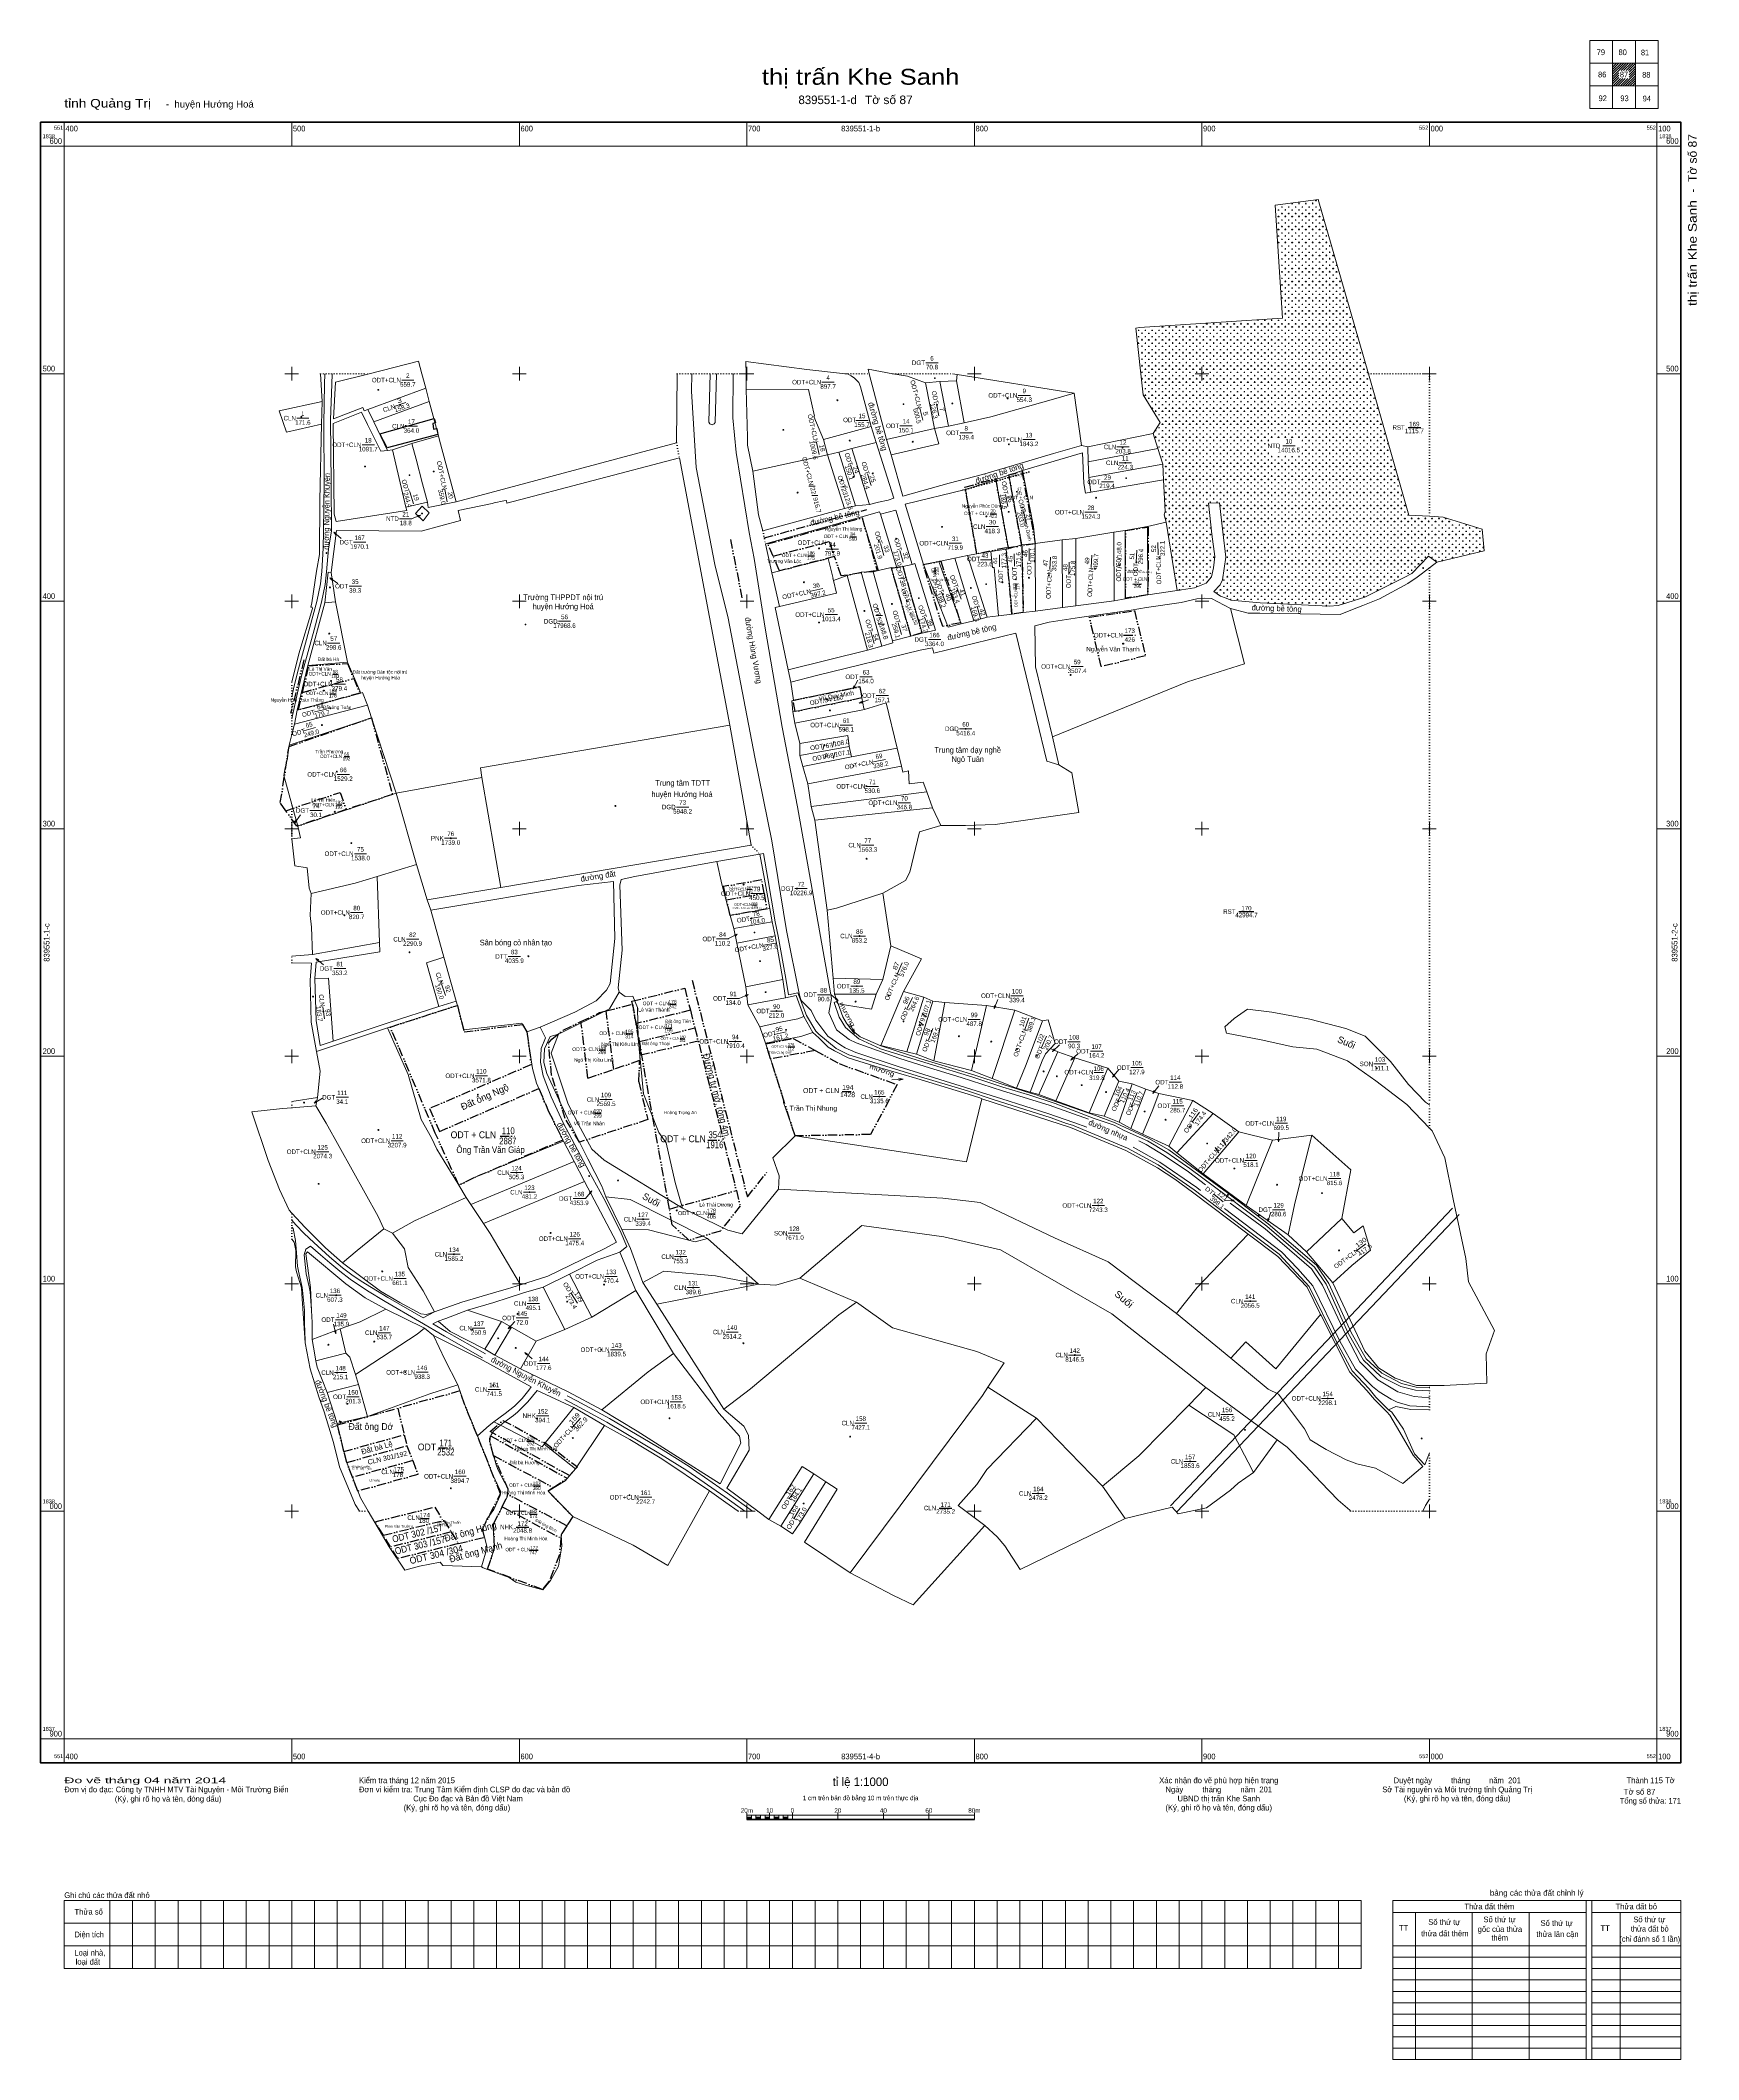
# Model space of a CAD drawing. Header units: metres. Extents: x 551390 to 552118, y 1837759 to 1838646.
import ezdxf
from ezdxf.enums import TextEntityAlignment as Align

# ---------------------------------------------------------------- set-up
doc = ezdxf.new("R2010")
doc.units = ezdxf.units.M
doc.header["$LTSCALE"] = 0.8
doc.header["$PDMODE"] = 32
doc.header["$PDSIZE"] = 0.4
doc.linetypes.add('DASH_DOUBLE_DOT', pattern=[9.2, 5, -1.2, 0.3, -1.2, 0.3, -1.2])
doc.linetypes.add('DOTTED', pattern=[1.5, 0.3, -1.2])
for name, color, linetype, lineweight in [('1', 7, 'Continuous', 13), ('10', 7, 'Continuous', 13), ('13', 7, 'Continuous', 13), ('19', 7, 'Continuous', 13), ('2', 7, 'DASH_DOUBLE_DOT', 25), ('22', 7, 'Continuous', 13), ('23', 7, 'Continuous', 13), ('24', 7, 'DOTTED', 13), ('31', 7, 'Continuous', 13), ('50', 7, 'Continuous', 13), ('52', 7, 'Continuous', 13), ('63', 7, 'Continuous', 13)]:
    doc.layers.add(name, color=color, linetype=linetype, lineweight=lineweight)
for name, color, linetype in [('17', 7, 'Continuous'), ('4', 7, 'Continuous'), ('48', 7, 'Continuous'), ('61', 7, 'Continuous')]:
    doc.layers.add(name, color=color, linetype=linetype)

msp = doc.modelspace()

# ---------------------------------------------------------------- hatches: boundary and pattern name
at = {"layer": '1'}
for points in [[(551700, 1837864.5), (551700, 1837865.5), (551702, 1837865.5), (551702, 1837864.5)], [(551704, 1837864.5), (551704, 1837865.5), (551706, 1837865.5), (551706, 1837864.5)], [(551708, 1837864.5), (551708, 1837865.5), (551710, 1837865.5), (551710, 1837864.5)], [(551712, 1837864.5), (551712, 1837865.5), (551714, 1837865.5), (551714, 1837864.5)], [(551716, 1837864.5), (551716, 1837865.5), (551718, 1837865.5), (551718, 1837864.5)]]:
    msp.add_hatch(color=256, dxfattribs=at).paths.add_polyline_path(points)

# ---------------------------------------------------------------- linework, layer by layer
for p, q in [((551700, 1837864.5), (551700, 1837867.5)), ((551700, 1837866.5), (551800, 1837866.5)), ((551702, 1837864.5), (551702, 1837866.5)), ((551704, 1837864.5), (551704, 1837866.5)), ((551706, 1837864.5), (551706, 1837866.5)), ((551708, 1837864.5), (551708, 1837866.5)), ((551710, 1837864.5), (551710, 1837867.5)), ((551710, 1837864.5), (551710, 1837866.5)), ((551712, 1837864.5), (551712, 1837866.5)), ((551714, 1837864.5), (551714, 1837866.5)), ((551716, 1837864.5), (551716, 1837866.5)), ((551718, 1837864.5), (551718, 1837866.5)), ((551720, 1837864.5), (551720, 1837867.5)), ((551740, 1837864.5), (551740, 1837867.5)), ((551760, 1837864.5), (551760, 1837867.5)), ((551780, 1837864.5), (551780, 1837867.5)), ((551800, 1837864.5), (551800, 1837867.5)), ((551420, 1837829), (551420, 1837799)), ((551430, 1837829), (551430, 1837799)), ((551440, 1837829), (551440, 1837799)), ((551450, 1837829), (551450, 1837799)), ((551460, 1837829), (551460, 1837799)), ((551470, 1837829), (551470, 1837799)), ((551480, 1837829), (551480, 1837799)), ((551490, 1837829), (551490, 1837799)), ((551500, 1837829), (551500, 1837799)), ((551510, 1837829), (551510, 1837799)), ((551520, 1837829), (551520, 1837799)), ((551530, 1837829), (551530, 1837799)), ((551540, 1837829), (551540, 1837799)), ((551550, 1837829), (551550, 1837799)), ((551560, 1837829), (551560, 1837799)), ((551570, 1837829), (551570, 1837799)), ((551580, 1837829), (551580, 1837799)), ((551590, 1837829), (551590, 1837799)), ((551600, 1837829), (551600, 1837799)), ((551610, 1837829), (551610, 1837799)), ((551620, 1837829), (551620, 1837799)), ((551630, 1837829), (551630, 1837799)), ((551640, 1837829), (551640, 1837799)), ((551650, 1837829), (551650, 1837799)), ((551660, 1837829), (551660, 1837799)), ((551670, 1837829), (551670, 1837799)), ((551680, 1837829), (551680, 1837799)), ((551690, 1837829), (551690, 1837799)), ((551700, 1837829), (551700, 1837799)), ((551710, 1837829), (551710, 1837799)), ((551720, 1837829), (551720, 1837799)), ((551730, 1837829), (551730, 1837799)), ((551740, 1837829), (551740, 1837799)), ((551750, 1837829), (551750, 1837799)), ((551760, 1837829), (551760, 1837799)), ((551770, 1837829), (551770, 1837799)), ((551780, 1837829), (551780, 1837799)), ((551790, 1837829), (551790, 1837799)), ((551800, 1837829), (551800, 1837799)), ((551810, 1837829), (551810, 1837799)), ((551820, 1837829), (551820, 1837799)), ((551830, 1837829), (551830, 1837799)), ((551840, 1837829), (551840, 1837799)), ((551850, 1837829), (551850, 1837799)), ((551860, 1837829), (551860, 1837799)), ((551870, 1837829), (551870, 1837799)), ((551880, 1837829), (551880, 1837799)), ((551890, 1837829), (551890, 1837799)), ((551900, 1837829), (551900, 1837799)), ((551910, 1837829), (551910, 1837799)), ((551920, 1837829), (551920, 1837799)), ((551930, 1837829), (551930, 1837799)), ((551940, 1837829), (551940, 1837799)), ((551950, 1837829), (551950, 1837799)), ((551960, 1837829), (551960, 1837799)), ((551970, 1837829), (551970, 1837799)), ((551983.84, 1837829), (552110.5, 1837829)), ((551983.84, 1837829), (551983.84, 1837759)), ((552068.84, 1837829), (552068.84, 1837759)), ((552071.34, 1837829), (552071.34, 1837759)), ((552110.5, 1837829), (552110.5, 1837759)), ((551400, 1837819), (551970, 1837819)), ((551983.84, 1837823.63), (552068.84, 1837823.63)), ((551993.84, 1837823.63), (551993.84, 1837759)), ((552018.84, 1837823.63), (552018.84, 1837759)), ((552043.84, 1837823.63), (552043.84, 1837759)), ((552071.34, 1837823.63), (552110.5, 1837823.63)), ((552083.84, 1837823.63), (552083.84, 1837759)), ((551400, 1837809), (551970, 1837809)), ((551983.84, 1837809), (552068.84, 1837809)), ((552071.34, 1837809), (552110.5, 1837809)), ((551983.84, 1837804), (552068.84, 1837804)), ((552071.34, 1837804), (552110.5, 1837804)), ((551983.84, 1837799), (552068.84, 1837799)), ((551983.84, 1837794), (552068.84, 1837794)), ((552071.34, 1837799), (552110.5, 1837799)), ((552071.34, 1837794), (552110.5, 1837794)), ((551983.84, 1837789), (552068.84, 1837789)), ((551983.84, 1837784), (552068.84, 1837784)), ((552071.34, 1837789), (552110.5, 1837789)), ((552071.34, 1837784), (552110.5, 1837784)), ((551983.84, 1837779), (552068.84, 1837779)), ((551983.84, 1837774), (552068.84, 1837774)), ((552110.5, 1837779), (552071.34, 1837779)), ((552071.34, 1837774), (552110.5, 1837774)), ((551983.84, 1837769), (552068.84, 1837769)), ((551983.84, 1837764), (552068.84, 1837764)), ((552110.5, 1837769), (552071.34, 1837769)), ((552071.34, 1837764), (552110.5, 1837764)), ((551983.84, 1837759), (552068.84, 1837759)), ((552068.84, 1837759), (552071.34, 1837759)), ((552110.5, 1837759), (552071.34, 1837759))]:
    msp.add_line(p, q, dxfattribs=at)
at = {"layer": '1', "lineweight": 53}
msp.add_line((551700, 1837864.5), (551800, 1837864.5), dxfattribs=at)
at = {"layer": '1'}
for points in [[(551700, 1837864.5), (551700, 1837865.5), (551702, 1837865.5), (551702, 1837864.5)], [(551704, 1837864.5), (551704, 1837865.5), (551706, 1837865.5), (551706, 1837864.5)], [(551708, 1837864.5), (551708, 1837865.5), (551710, 1837865.5), (551710, 1837864.5)], [(551712, 1837864.5), (551712, 1837865.5), (551714, 1837865.5), (551714, 1837864.5)], [(551716, 1837864.5), (551716, 1837865.5), (551718, 1837865.5), (551718, 1837864.5)]]:
    msp.add_lwpolyline(points, close=True, dxfattribs=at)
msp.add_lwpolyline([(551970, 1837799), (551400, 1837799), (551400, 1837829), (551970, 1837829)], dxfattribs=at)
at = {"layer": '10'}
for p, q in [((551533.43, 1838484.26), (551558.86, 1838493.58)), ((551560.4, 1838487.78), (551558.86, 1838493.58)), ((551778.57, 1838496.05), (551782.44, 1838475.88)), ((551784.78, 1838496.64), (551788.58, 1838476.93)), ((551792.16, 1838496.86), (551795.49, 1838478.37)), ((551792.49, 1838499.67), (551843.91, 1838491.42)), ((551536.04, 1838478.86), (551560.4, 1838487.78)), ((551560.4, 1838487.78), (551564.4, 1838472.69)), ((551847.07, 1838468.45), (551843.91, 1838491.42)), ((551754.69, 1838476.85), (551733.75, 1838471.02)), ((551761.41, 1838471.05), (551782.44, 1838475.88)), ((551788.58, 1838476.93), (551782.44, 1838475.88)), ((551795.49, 1838478.37), (551788.58, 1838476.93)), ((551544.32, 1838466.51), (551542.13, 1838466.27)), ((551564.4, 1838472.69), (551552.77, 1838469.28)), ((551733.75, 1838471.02), (551735.51, 1838464.3)), ((551735.51, 1838464.3), (551740.37, 1838465.58)), ((551740.37, 1838465.58), (551746.11, 1838467.15)), ((551740.37, 1838465.58), (551747.79, 1838441.98)), ((551746.11, 1838467.15), (551756.81, 1838469.72)), ((551753.84, 1838442.51), (551746.11, 1838467.15)), ((551849.79, 1838467.89), (551878.53, 1838473.78)), ((551850.02, 1838461.23), (551880.61, 1838467.16)), ((551878.53, 1838473.78), (551880.61, 1838467.16)), ((551880.61, 1838467.16), (551882.8, 1838460.18)), ((551702.61, 1838457.22), (551735.51, 1838464.3)), ((551742.95, 1838440.73), (551735.51, 1838464.3)), ((551850.25, 1838454.45), (551882.8, 1838460.18)), ((551883.11, 1838453.3), (551882.8, 1838460.18)), ((551796.02, 1838449.1), (551801.12, 1838420.83)), ((551809.46, 1838453.51), (551814.99, 1838422.99)), ((551815.1, 1838455.37), (551820.82, 1838424.74)), ((551851.23, 1838447.94), (551883.11, 1838453.3)), ((551750.53, 1838437.12), (551757.86, 1838413.49)), ((551758.72, 1838438.25), (551765.86, 1838414.71)), ((551844.56, 1838427.57), (551861.31, 1838430.28)), ((551866.24, 1838431.14), (551861.31, 1838430.28)), ((551861.31, 1838430.28), (551861.4, 1838400.24)), ((551876.08, 1838432.87), (551866.24, 1838431.14)), ((551866.32, 1838401.09), (551866.24, 1838431.14)), ((551884.34, 1838434.68), (551876.08, 1838432.87)), ((551876.08, 1838432.87), (551876.18, 1838402.77)), ((551884.34, 1838434.68), (551889.05, 1838404.65)), ((551797.03, 1838420.06), (551801.12, 1838420.83)), ((551801.12, 1838420.83), (551807.26, 1838421.84)), ((551807.26, 1838421.84), (551813.99, 1838422.88)), ((551813.99, 1838422.88), (551814.99, 1838422.99)), ((551813.99, 1838422.88), (551816.6, 1838394.31)), ((551814.99, 1838422.99), (551820.82, 1838424.74)), ((551820.82, 1838424.74), (551826.78, 1838425.43)), ((551820.82, 1838424.74), (551821.45, 1838395.06)), ((551826.78, 1838425.43), (551838.61, 1838427.05)), ((551826.78, 1838425.43), (551826.9, 1838395.57)), ((551838.61, 1838427.05), (551844.56, 1838427.57)), ((551838.61, 1838427.05), (551838.77, 1838397.24)), ((551844.56, 1838427.57), (551844.65, 1838397.97)), ((551517.28, 1838412.57), (551519.18, 1838399.69)), ((551750.26, 1838412.73), (551759.38, 1838380.22)), ((551755.55, 1838412.96), (551763.98, 1838382.53)), ((551763.47, 1838414.84), (551772.04, 1838384.61)), ((551763.47, 1838414.84), (551765.86, 1838414.71)), ((551765.86, 1838414.71), (551768.59, 1838415.25)), ((551768.59, 1838415.25), (551772.67, 1838416.17)), ((551768.59, 1838415.25), (551777.05, 1838385.99)), ((551784.44, 1838417.5), (551794.23, 1838390.01)), ((551791.36, 1838418.91), (551799.72, 1838391.44)), ((551797.03, 1838420.06), (551805.63, 1838392.96)), ((551738.03, 1838409.11), (551744.13, 1838411.27)), ((551744.13, 1838411.27), (551753, 1838378.52)), ((551514.49, 1838399.3), (551519.18, 1838399.69)), ((551519.18, 1838399.69), (551524.55, 1838373.17)), ((551524.55, 1838373.17), (551507.11, 1838371.68)), ((551524.55, 1838373.17), (551530.32, 1838359.56)), ((551718.16, 1838369.78), (551719.3, 1838364.39)), ((551502.38, 1838352.05), (551530.32, 1838359.56)), ((551501.12, 1838345.93), (551533.25, 1838354.32)), ((551533.25, 1838354.32), (551535.02, 1838348.79)), ((551720.24, 1838351.33), (551750.58, 1838357.49)), ((551721.04, 1838346.43), (551751.69, 1838352.43)), ((551498.86, 1838336.73), (551535.02, 1838348.79)), ((551535.02, 1838348.79), (551545.9, 1838315.6)), ((551723.21, 1838332.26), (551745, 1838336.15)), ((551746.02, 1838331.56), (551766.09, 1838335.46)), ((551766.09, 1838335.46), (551767.93, 1838327.56)), ((551726.73, 1838319.71), (551767.93, 1838327.56)), ((551502.6, 1838301.12), (551545.9, 1838315.6)), ((551545.9, 1838315.6), (551583.53, 1838322.54)), ((551554.82, 1838284.26), (551545.9, 1838315.6)), ((551591.9, 1838274.17), (551583.53, 1838322.54)), ((551728.29, 1838309.73), (551779.07, 1838316.2)), ((551779.07, 1838316.2), (551781.53, 1838309.15)), ((551729.85, 1838303.71), (551781.53, 1838309.15)), ((551781.53, 1838309.15), (551785.23, 1838301.43)), ((551554.82, 1838284.26), (551537.53, 1838278.98)), ((551538.6, 1838250), (551537.53, 1838278.98)), ((551559.44, 1838268.77), (551554.82, 1838284.26)), ((551763.31, 1838248.56), (551759.82, 1838271.74)), ((551566.87, 1838243.57), (551561.14, 1838264.25)), ((551694.3, 1838256.14), (551711.15, 1838259.07)), ((551695.62, 1838249.67), (551712.37, 1838252.89)), ((551572.22, 1838224.28), (551566.87, 1838243.57)), ((551759.78, 1838233.73), (551763.31, 1838248.56)), ((551715.78, 1838233.69), (551699.6, 1838230.57)), ((551716.94, 1838225.71), (551700.45, 1838222.53)), ((551759.78, 1838233.73), (551737.94, 1838234.33)), ((551756.81, 1838227.29), (551759.78, 1838233.73)), ((551768.83, 1838228.44), (551777.72, 1838225.91)), ((551777.72, 1838225.91), (551770.27, 1838202.01)), ((551777.72, 1838225.91), (551781.68, 1838224.15)), ((551774.53, 1838200.94), (551781.68, 1838224.15)), ((551781.68, 1838224.15), (551787.06, 1838223.6)), ((551782.17, 1838197.99), (551787.06, 1838223.6)), ((551787.06, 1838223.6), (551805.31, 1838222.38)), ((551798.76, 1838193.77), (551805.31, 1838222.38)), ((551817.79, 1838220.2), (551807.87, 1838190.28)), ((551817.79, 1838220.2), (551829.88, 1838215.56)), ((551758.87, 1838204.61), (551758.9, 1838204.69)), ((551836.6, 1838201.92), (551828.36, 1838183.14)), ((551833.43, 1838203.45), (551836.6, 1838201.92)), ((551844.15, 1838199.32), (551835.86, 1838180.37)), ((551836.6, 1838201.92), (551844.15, 1838199.32)), ((551844.15, 1838199.32), (551858.59, 1838194.72)), ((551858.59, 1838194.72), (551850.4, 1838175.13)), ((551858.59, 1838194.72), (551863.55, 1838189.04)), ((551824.57, 1838184.22), (551824.58, 1838184.24)), ((551869.28, 1838187.82), (551875.37, 1838185.54)), ((551881.1, 1838183.59), (551895.98, 1838180.62)), ((551885.39, 1838160.48), (551895.98, 1838180.62)), ((551888.97, 1838157.57), (551904.9, 1838174.88)), ((551895.98, 1838180.62), (551904.9, 1838174.88)), ((551916.17, 1838166.72), (551904.9, 1838174.88)), ((551916.17, 1838166.72), (551900.52, 1838148.26)), ((551916.17, 1838166.72), (551931.08, 1838163.15)), ((551931.08, 1838163.15), (551948.28, 1838165.26)), ((551919.41, 1838134.39), (551931.08, 1838163.15)), ((551624.06, 1838153.79), (551578.69, 1838134.88)), ((551573.41, 1838143.38), (551576.69, 1838137.91)), ((551578.69, 1838134.88), (551576.69, 1838137.91)), ((551628.69, 1838144.93), (551584.2, 1838126.53)), ((551578.69, 1838134.88), (551584.2, 1838126.53)), ((551945.92, 1838114.09), (551961.55, 1838128.69)), ((551544.2, 1838122.23), (551540.46, 1838124.14)), ((551619.97, 1838079.93), (551610.52, 1838098.51)), ((551660.45, 1838091.01), (551705.13, 1838099.9)), ((551577.16, 1838088.34), (551592.1, 1838083.37)), ((551619.97, 1838079.93), (551631.93, 1838085.26)), ((551509.01, 1838075.55), (551521.2, 1838080.22)), ((551521.2, 1838080.22), (551523.7, 1838069.52)), ((551596.5, 1838080.89), (551589.28, 1838068.58)), ((551592.1, 1838083.37), (551596.5, 1838080.89)), ((551596.5, 1838080.89), (551607.33, 1838074.81)), ((551607.33, 1838074.81), (551600.51, 1838062.59)), ((551607.33, 1838074.81), (551619.97, 1838079.93)), ((551523.7, 1838069.52), (551510.57, 1838066.14)), ((551533.2, 1838041.68), (551529.36, 1838055.74)), ((551805.87, 1838054.5), (551827.25, 1838040.95)), ((551894.18, 1838046.68), (551901.68, 1838054.37)), ((551533.2, 1838041.68), (551519.9, 1838038.63)), ((551827.25, 1838040.95), (551856.37, 1838011.01)), ((551637.49, 1838037.69), (551624.74, 1838018.61)), ((551922.64, 1838017.04), (551933.03, 1838031.41)), ((551714.87, 1837993.41), (551729.41, 1838016.51)), ((551734.78, 1838012.9), (551729.41, 1838016.51)), ((551856.37, 1838011.01), (551866.25, 1837996.89)), ((551804.57, 1837993.79), (551773.04, 1837958.96)), ((551583.33, 1837975.58), (551584.05, 1837975.14))]:
    msp.add_line(p, q, dxfattribs=at)
for points in [[(551973.16, 1838500), (551951.16, 1838576.61), (551951.17, 1838576.63), (551932.18, 1838574.02), (551935.39, 1838524.4), (551872.61, 1838520.36), (551870.95, 1838519.99), (551873.12, 1838500)], [(551558.86, 1838493.58), (551557.16, 1838500), (551555.71, 1838505.47)], [(551699.76, 1838493.23), (551727.06, 1838493.02), (551729.67, 1838481.33), (551729.38, 1838481.23), (551733.75, 1838471.02)], [(551873.12, 1838500), (551874.13, 1838490.7), (551881.69, 1838478.57), (551878.53, 1838473.78)], [(552000, 1838437.34), (551991.01, 1838437.85), (551973.16, 1838500)], [(551513.33, 1838487.76), (551494.41, 1838483.66), (551497.72, 1838474.25), (551512.99, 1838477.76)], [(551843.91, 1838491.42), (551834.7, 1838488.83), (551807.2, 1838481.05), (551795.49, 1838478.37)], [(551782.44, 1838475.88), (551784.31, 1838469.21), (551763.49, 1838464.29)], [(551552.77, 1838469.28), (551544.32, 1838466.51), (551550.17, 1838441.37)], [(551559.57, 1838443.52), (551557.51, 1838451.66), (551554.68, 1838462.41), (551552.77, 1838469.28)], [(551572.19, 1838443.74), (551564.95, 1838470.79), (551564.4, 1838472.69)], [(551826.78, 1838425.43), (551825.96, 1838432.86), (551821.09, 1838457.43)], [(551883.11, 1838453.3), (551883.78, 1838439.45), (551883.34, 1838437.9), (551884.34, 1838434.68)], [(552003.2, 1838417.1), (552024.08, 1838422.16), (552023.2, 1838431.67), (552006.09, 1838437), (552000, 1838437.34)], [(551810.57, 1838393.64), (551808.73, 1838414.88), (551807.89, 1838414.88), (551807.26, 1838421.84)], [(551710.97, 1838412.53), (551735.7, 1838418.81), (551737.91, 1838410), (551737.81, 1838409.98), (551738.03, 1838409.11)], [(551744.13, 1838411.27), (551750.26, 1838412.73), (551755.55, 1838412.96)], [(551755.55, 1838412.96), (551757.86, 1838413.49), (551763.47, 1838414.84)], [(551777.56, 1838416.11), (551784.44, 1838417.5), (551791.36, 1838418.91), (551797.03, 1838420.06)], [(551714.38, 1838397.69), (551739.45, 1838403.49), (551738.03, 1838409.11)], [(551834.38, 1838340.34), (551893.6, 1838364.57), (551918.7, 1838372.47), (551912.63, 1838396.77)], [(551530.32, 1838359.56), (551531.04, 1838359.92), (551533.25, 1838354.32)], [(551720.48, 1838356.45), (551734.07, 1838359.26), (551749.63, 1838362.45), (551750.58, 1838357.49)], [(551750.58, 1838357.49), (551751.36, 1838352.8), (551751.56, 1838352.83), (551751.69, 1838352.43)], [(551766.09, 1838335.46), (551761.26, 1838355.29), (551751.69, 1838352.43)], [(551692.58, 1838345.46), (551582.94, 1838326.72), (551583.53, 1838322.54)], [(551723.24, 1838337.42), (551744.37, 1838340.95), (551745, 1838336.15)], [(551745, 1838336.15), (551746.02, 1838331.56), (551724.56, 1838327.39)], [(551767.93, 1838327.56), (551768.59, 1838324.86), (551770.99, 1838325.42), (551771.34, 1838319.67), (551777.48, 1838320.54), (551779.07, 1838316.2)], [(551837.14, 1838328.11), (551842.89, 1838324.57), (551845.9, 1838307.16), (551809.2, 1838301.79), (551796.02, 1838301.39), (551785.23, 1838301.43)], [(551785.23, 1838301.43), (551775.81, 1838298.6), (551771.63, 1838280.95), (551769.75, 1838277.2), (551759.82, 1838271.74)], [(551508.47, 1838271.49), (551507.65, 1838273.9), (551506.75, 1838282.78), (551501.28, 1838283.63), (551500, 1838295.52)], [(551537.53, 1838278.98), (551527.8, 1838276.01), (551508.47, 1838271.49)], [(551686.86, 1838285.55), (551688.93, 1838275.64), (551692.7, 1838261.93)], [(551509.05, 1838244.79), (551508.61, 1838256.79), (551508.03, 1838261.85), (551508.47, 1838271.49)], [(551759.82, 1838271.74), (551739.34, 1838265.11), (551735.35, 1838264.2)], [(551694.3, 1838256.14), (551692.7, 1838261.93), (551710.07, 1838264.97)], [(551694.3, 1838256.14), (551695.62, 1838249.67), (551699.6, 1838230.57), (551700.45, 1838222.53), (551705.64, 1838212.99), (551708.19, 1838205.72)], [(551564.6, 1838221.82), (551559.26, 1838241.11), (551566.87, 1838243.57)], [(551763.31, 1838248.56), (551776.69, 1838242.85), (551768.83, 1838228.44)], [(551518.21, 1838206.64), (551516.17, 1838234.29), (551510.17, 1838234.14)], [(551671.67, 1838133.29), (551668.43, 1838144.48), (551664.59, 1838161.9), (551661.31, 1838166.44), (551654.57, 1838183.45), (551652.19, 1838207.84), (551651.99, 1838221.45), (551649.95, 1838226.46), (551646.5, 1838226.28), (551643.94, 1838228.12)], [(551756.81, 1838227.29), (551745.44, 1838227.27), (551738.53, 1838227.36)], [(551740.06, 1838223), (551754.82, 1838220.64), (551756.81, 1838227.29)], [(551758.9, 1838204.69), (551764.97, 1838219.34), (551768.83, 1838228.44)], [(551572.75, 1838222.35), (551575.57, 1838211.62), (551601.17, 1838214.49), (551603.28, 1838210.75)], [(551705.64, 1838212.99), (551714.84, 1838214.97), (551722.38, 1838216.41), (551725.09, 1838217.41)], [(551805.31, 1838222.38), (551817.8, 1838220.22), (551817.79, 1838220.2)], [(551542.06, 1838212.44), (551551.16, 1838191.98), (551556.88, 1838172.17), (551561.35, 1838164.21), (551563.71, 1838159.19), (551573.41, 1838143.38)], [(551708.19, 1838205.72), (551723.79, 1838208.66), (551728.95, 1838210.48)], [(551818.52, 1838185.94), (551822.71, 1838196.37), (551829.88, 1838215.56)], [(551833.43, 1838203.45), (551835.45, 1838205.66), (551832.36, 1838215.94), (551829.88, 1838215.56)], [(551511.24, 1838181.87), (551512.48, 1838193.4), (551510.78, 1838202.09)], [(551721.18, 1838165.01), (551716.14, 1838179.69), (551716.01, 1838181.5), (551708.19, 1838205.72)], [(551824.58, 1838184.24), (551829.74, 1838198.06), (551831.27, 1838201.07), (551833.43, 1838203.45)], [(551803.3, 1838181.3), (551796.51, 1838153.66), (551721.18, 1838165.01)], [(551863.59, 1838170.99), (551869.28, 1838187.82), (551863.55, 1838189.04), (551857.08, 1838173.67)], [(551868.69, 1838168.28), (551875.37, 1838185.54), (551881.1, 1838183.59)], [(551873.85, 1838165.79), (551878.16, 1838175.88), (551881.1, 1838183.59)], [(551510.53, 1838178.27), (551515.04, 1838170.6), (551537.97, 1838129.62), (551540.46, 1838124.14)], [(551721.18, 1838165.01), (551711.4, 1838155.34), (551714.18, 1838147.37), (551713.9, 1838141.63)], [(551948.28, 1838165.26), (551940.72, 1838134.67), (551937.84, 1838121.53)], [(551961.55, 1838128.69), (551965.38, 1838150.06), (551948.28, 1838165.26)], [(551573.41, 1838143.38), (551580.05, 1838146.58), (551585.08, 1838148.74), (551614.57, 1838160.79), (551619.42, 1838162.64)], [(551576.69, 1838137.91), (551553.95, 1838127.68), (551544.2, 1838122.23)], [(551957.58, 1838100.44), (551965.93, 1838108.06), (551974.11, 1838114.72), (551970.9, 1838125.4), (551966.74, 1838122.43), (551961.55, 1838128.69)], [(551540.46, 1838124.14), (551528.75, 1838114.66), (551522.24, 1838109.18)], [(551544.2, 1838122.23), (551549.59, 1838115.33), (551551.13, 1838107.2), (551557.77, 1838096.92), (551562.7, 1838087.74)], [(551600.49, 1838099.49), (551587.15, 1838122.05), (551584.2, 1838126.53)], [(551682.67, 1838119.9), (551677.35, 1838118.41), (551656.7, 1838123.65), (551645.01, 1838123.79)], [(551920.3, 1838121.75), (551897.87, 1838098.29), (551888.83, 1838086.92)], [(551651.19, 1838097.1), (551631.93, 1838085.26), (551622.03, 1838104.19)], [(551654.34, 1838100.56), (551663.54, 1838105.52), (551686.24, 1838103.42), (551705.13, 1838099.9)], [(551723.29, 1838102.44), (551733.66, 1838098.02), (551748.19, 1838091.92)], [(551521.2, 1838080.22), (551530, 1838083.31), (551541.31, 1838088.83)], [(551689.94, 1838044.94), (551701.59, 1838053.87), (551740.49, 1838086.3), (551748.19, 1838091.92)], [(551748.19, 1838091.92), (551764.02, 1838080.58), (551801.08, 1838070.23), (551813.02, 1838065.2), (551805.87, 1838054.5)], [(551952.16, 1838086.54), (551932.44, 1838062.62), (551919.31, 1838074.43), (551912.69, 1838067.27)], [(551528.06, 1838060.16), (551555.04, 1838077.92), (551558.3, 1838080.42)], [(551562.22, 1838077.31), (551567.27, 1838066.74), (551572.95, 1838055.63)], [(551584.84, 1838071.2), (551586.79, 1838074.31), (551592.1, 1838083.37)], [(551523.7, 1838069.52), (551525.47, 1838067.72), (551528.06, 1838060.16)], [(551667.72, 1838069.36), (551656.66, 1838061.29), (551636.24, 1838044.6)], [(551528.06, 1838060.16), (551529.36, 1838055.74), (551515.53, 1838052.28)], [(551572.95, 1838055.63), (551560.71, 1838051.66), (551533.2, 1838041.68)], [(551572.95, 1838055.63), (551575.83, 1838047.13), (551581.57, 1838033.14)], [(551805.87, 1838054.5), (551803.49, 1838050.86), (551745.43, 1837972.99)], [(551588.84, 1838039.34), (551586.68, 1838037.74), (551581.57, 1838033.14)], [(551624.74, 1838018.61), (551610.9, 1838029.51), (551623.9, 1838045.65)], [(551866.25, 1837996.89), (551825.77, 1837977.18), (551820.08, 1837974.37), (551813.45, 1837984.86), (551809.95, 1837988.84), (551804.57, 1837993.79), (551792.82, 1838002.58), (551801, 1838011.73), (551805.49, 1838018.31), (551827.25, 1838040.95)], [(551856.37, 1838011.01), (551872.34, 1838024.31), (551894.18, 1838046.68)], [(551922.64, 1838017.04), (551920.34, 1838021.56), (551914.09, 1838033.65), (551894.18, 1838046.68)], [(551549.7, 1837974.16), (551556.1, 1837975.83), (551565.18, 1837977.66), (551566.38, 1837976.18), (551583.33, 1837975.58), (551585.91, 1837984.14), (551583.74, 1837992.09), (551585.67, 1837996.49), (551588.72, 1838000.84), (551591.58, 1838006.88), (551591.89, 1838008.6), (551588.08, 1838016.62), (551581.57, 1838033.14)], [(551610.9, 1838029.51), (551609.97, 1838028.36), (551599.07, 1838034), (551591.72, 1838037.84)], [(551624.74, 1838018.61), (551620.2, 1838013.44), (551612.66, 1838008.83), (551623.49, 1837997.73), (551650.05, 1837985.1), (551665.21, 1837976.13), (551683.57, 1838008.98)], [(551709.66, 1837996.38), (551724.28, 1838019.62), (551729.41, 1838016.51)], [(551734.78, 1838012.9), (551723.21, 1837994.78), (551720.1, 1837990.16)], [(551734.78, 1838012.9), (551739.72, 1838009.69), (551725.26, 1837986.39)], [(551922.64, 1838017.04), (551915.98, 1838012.41), (551912.55, 1838009.24), (551902.05, 1838001.56), (551889.59, 1837998.85), (551886.98, 1838001.76), (551866.25, 1837996.89)], [(551610.29, 1837965.47), (551613.66, 1837969.57), (551617.24, 1837975.89), (551618.65, 1837984.67), (551618.33, 1837989.63), (551623.49, 1837997.73)], [(551584.05, 1837975.14), (551586.02, 1837974.45), (551595.56, 1837970.86), (551598.48, 1837968.83), (551602.67, 1837967.49), (551610.29, 1837965.47)]]:
    msp.add_lwpolyline(points, dxfattribs=at)
msp.add_lwpolyline([(551557.27, 1838441.71), (551560.33, 1838438.86), (551557.75, 1838435.36), (551554.42, 1838438.55)], close=True, dxfattribs=at)
at = {"layer": '13'}
for p, q in [((551778.66, 1838504.81), (551784.06, 1838504.81)), ((551548.29, 1838497.2), (551553.69, 1838497.2)), ((551733, 1838496.3), (551738.4, 1838496.3)), ((551545.05, 1838485.6), (551550.17, 1838487.31)), ((551775.96, 1838484.83), (551777.33, 1838479.61)), ((551783.31, 1838486.77), (551784.38, 1838481.48)), ((551819.22, 1838490.46), (551824.62, 1838490.46)), ((551502.15, 1838480.47), (551507.55, 1838480.47)), ((551549.87, 1838476.92), (551555.27, 1838476.92)), ((551747.92, 1838479.48), (551753.32, 1838479.48)), ((551767.3, 1838477.08), (551772.7, 1838477.08)), ((551530.88, 1838468.75), (551536.28, 1838468.75)), ((551730.54, 1838469.74), (551731.76, 1838464.48)), ((551793.71, 1838473.99), (551799.11, 1838473.99)), ((551821.26, 1838471.05), (551826.66, 1838471.05)), ((551862.66, 1838467.83), (551868.06, 1838467.83)), ((551935.53, 1838468.35), (551940.93, 1838468.35)), ((551745.6, 1838459.99), (551747.32, 1838454.87)), ((551863.61, 1838460.84), (551869.01, 1838460.84)), ((551551.92, 1838448.04), (551553.46, 1838442.86)), ((551567.26, 1838449.04), (551568.35, 1838443.75)), ((551727.24, 1838450.62), (551729.95, 1838450.63)), ((551741.32, 1838450.24), (551744.21, 1838450.15)), ((551752.97, 1838456.04), (551754.66, 1838450.91)), ((551855.8, 1838452.43), (551861.2, 1838452.43)), ((551728.52, 1838446.43), (551731.23, 1838446.44)), ((551813.74, 1838446.95), (551814.7, 1838441.63)), ((551821.62, 1838439.32), (551822.94, 1838434.08)), ((551848.51, 1838439.12), (551853.91, 1838439.12)), ((551518.41, 1838430.39), (551519.14, 1838429.35)), ((551547.38, 1838436.26), (551552.78, 1838436.26)), ((551556.52, 1838437.89), (551555.26, 1838437.69)), ((551805.21, 1838432.78), (551810.61, 1838432.78)), ((551527.12, 1838425.93), (551532.52, 1838425.93)), ((551734.84, 1838422.9), (551740.24, 1838422.9)), ((551758.69, 1838425.34), (551760.22, 1838420.16)), ((551767.19, 1838422.34), (551768.69, 1838417.15)), ((551788.93, 1838425.49), (551794.33, 1838425.49)), ((551817.57, 1838415.43), (551817.47, 1838420.83)), ((551824.05, 1838417.73), (551824.01, 1838423.13)), ((551871.05, 1838416.99), (551871.33, 1838422.38)), ((551880.82, 1838420.44), (551880.69, 1838425.83)), ((551802.65, 1838418.2), (551807.34, 1838418.2)), ((551811.1, 1838415.04), (551811.06, 1838420.44)), ((551833.11, 1838413.94), (551833.4, 1838419.34)), ((551841.46, 1838411.8), (551841.64, 1838417.2)), ((551851.32, 1838414.89), (551851.6, 1838420.28)), ((551864.6, 1838414.51), (551862.28, 1838415.3)), ((551864.81, 1838418.48), (551862.49, 1838419.28)), ((551516.73, 1838410.27), (551517.55, 1838409.3)), ((551525.16, 1838406.64), (551530.56, 1838406.64)), ((551728.06, 1838404.41), (551733.34, 1838405.53)), ((551766.64, 1838410.15), (551769.48, 1838409.91)), ((551785.56, 1838403.92), (551787.59, 1838398.91)), ((551792.27, 1838406.02), (551794.17, 1838400.96)), ((551734.37, 1838394.13), (551739.77, 1838394.13)), ((551801.17, 1838397.64), (551802.66, 1838392.45)), ((551617.16, 1838391.16), (551622.56, 1838391.16)), ((551754.49, 1838386.62), (551755.94, 1838381.42)), ((551756.74, 1838393.68), (551759.59, 1838393.68)), ((551757.67, 1838389.91), (551760.52, 1838389.91)), ((551766.49, 1838390.54), (551768.02, 1838385.36)), ((551778.07, 1838392.98), (551780.05, 1838387.96)), ((551515.73, 1838381.62), (551521.13, 1838381.62)), ((551779.78, 1838383.17), (551785.18, 1838383.17)), ((551842.46, 1838371.31), (551847.86, 1838371.31)), ((551518.22, 1838363.61), (551523.62, 1838363.61)), ((551746.78, 1838361.51), (551747.64, 1838362.46)), ((551749.67, 1838366.83), (551755.07, 1838366.83)), ((551509.98, 1838351.34), (551515.24, 1838352.59)), ((551749.43, 1838355.15), (551750.7, 1838355.27)), ((551756.8, 1838358.53), (551762.2, 1838358.53)), ((551505.23, 1838343.01), (551510.43, 1838344.46)), ((551740.97, 1838345.59), (551746.37, 1838345.59)), ((551793.49, 1838343.93), (551798.89, 1838343.93)), ((551733.34, 1838334.62), (551733.93, 1838337.19)), ((551734.22, 1838330.71), (551734.8, 1838333.28)), ((551737.67, 1838335.85), (551738.26, 1838338.42)), ((551738.14, 1838330.88), (551738.72, 1838333.45)), ((551519.91, 1838323.89), (551525.31, 1838323.89)), ((551755.61, 1838329.43), (551760.91, 1838330.45)), ((551752.45, 1838318.63), (551757.85, 1838318.63)), ((551507.95, 1838308.03), (551513.35, 1838308.03)), ((551669.05, 1838309.55), (551674.45, 1838309.55)), ((551766.54, 1838311.42), (551771.94, 1838311.42)), ((551501.26, 1838302.62), (551502.26, 1838303.41)), ((551527.5, 1838289.01), (551532.9, 1838289.01)), ((551567.14, 1838295.82), (551572.54, 1838295.82)), ((551750.43, 1838292.79), (551755.83, 1838292.79)), ((551701.72, 1838271.53), (551707.12, 1838271.53)), ((551721.14, 1838273.7), (551726.54, 1838273.7)), ((551525.83, 1838263.17), (551531.23, 1838263.17)), ((551701.39, 1838260.55), (551706.72, 1838261.38)), ((551695.81, 1838253.59), (551694.56, 1838253.35)), ((551746.8, 1838252.85), (551752.2, 1838252.85)), ((551550.38, 1838251.43), (551555.78, 1838251.43)), ((551595.1, 1838243.87), (551600.5, 1838243.87)), ((551686.63, 1838251.55), (551692.03, 1838251.55)), ((551707.38, 1838248.82), (551712.7, 1838249.77)), ((551510.62, 1838242.97), (551511.35, 1838241.93)), ((551518.4, 1838238.56), (551523.8, 1838238.56)), ((551766.13, 1838236.1), (551768.22, 1838241.08)), ((551565.76, 1838231.88), (551567.51, 1838226.77)), ((551700.57, 1838227.11), (551699.31, 1838226.89)), ((551731.04, 1838227.04), (551736.44, 1838227.04)), ((551745.64, 1838230.82), (551751.04, 1838230.82)), ((551770.47, 1838220.92), (551772.74, 1838225.82)), ((551816.02, 1838226.6), (551821.42, 1838226.6)), ((551513.58, 1838221.73), (551514.31, 1838216.38)), ((551691.27, 1838225.44), (551696.67, 1838225.44)), ((551710.33, 1838219.89), (551715.73, 1838219.89)), ((551740.13, 1838224.4), (551739.39, 1838225.44)), ((551779.01, 1838217.26), (551777.07, 1838218.83)), ((551808.63, 1838221.05), (551809.42, 1838222.05)), ((551822.11, 1838211.71), (551823.89, 1838216.81)), ((551711.99, 1838209.56), (551717.27, 1838210.69)), ((551777.65, 1838213.7), (551775.71, 1838215.27)), ((551779.83, 1838207.11), (551781.8, 1838212.14)), ((551797.21, 1838216.21), (551802.61, 1838216.21)), ((551829.47, 1838203.91), (551831.72, 1838208.81)), ((551692.23, 1838206.53), (551697.63, 1838206.53)), ((551834.31, 1838202.08), (551835.43, 1838202.68)), ((551841.14, 1838206.41), (551846.54, 1838206.41)), ((551851.01, 1838202.28), (551856.41, 1838202.28)), ((551580.63, 1838191.42), (551586.03, 1838191.42)), ((551842.38, 1838198.23), (551843.5, 1838198.83)), ((551852.69, 1838192.79), (551856.75, 1838192.79)), ((551860.77, 1838190.82), (551861.79, 1838191.58)), ((551868.73, 1838195.02), (551874.13, 1838195.02)), ((551975.58, 1838196.64), (551980.98, 1838196.64)), ((551519.45, 1838181.96), (551524.85, 1838181.96)), ((551755.52, 1838182.25), (551760.92, 1838182.25)), ((551863.31, 1838180.71), (551865.71, 1838185.55)), ((551869.48, 1838179.06), (551871.59, 1838184.03)), ((551878.36, 1838183.7), (551879.38, 1838184.47)), ((551885.63, 1838188.62), (551891.03, 1838188.62)), ((551509.85, 1838179.4), (551511.07, 1838179.77)), ((551635.43, 1838181), (551640.83, 1838181)), ((551886.61, 1838178.22), (551892.01, 1838178.22)), ((551895.76, 1838170.98), (551898.88, 1838175.39)), ((551932.18, 1838170.64), (551937.58, 1838170.64)), ((551933.7, 1838162.32), (551934.16, 1838163.59)), ((551510.86, 1838158.03), (551516.26, 1838158.03)), ((551543.6, 1838162.86), (551549, 1838162.86)), ((551907.41, 1838157.54), (551905.78, 1838159.91)), ((551910.57, 1838160.96), (551908.94, 1838163.33)), ((551596.07, 1838148.85), (551601.47, 1838148.85)), ((551918.87, 1838154.21), (551924.27, 1838154.21)), ((551955.58, 1838146.25), (551960.98, 1838146.25)), ((551601.76, 1838140.25), (551607.16, 1838140.25)), ((551623.61, 1838137.47), (551629.01, 1838137.47)), ((551631.81, 1838140.78), (551630.77, 1838140.05)), ((551905.21, 1838139.38), (551909.38, 1838135.95)), ((551914.17, 1838136.79), (551912.92, 1838137.01)), ((551651.68, 1838128.36), (551657.08, 1838128.36)), ((551851.76, 1838134.41), (551857.16, 1838134.41)), ((551928.93, 1838127.35), (551929.62, 1838128.43)), ((551931.02, 1838132.55), (551936.42, 1838132.55)), ((551621.66, 1838119.81), (551627.06, 1838119.81)), ((551718.16, 1838122.23), (551723.56, 1838122.23)), ((551568.57, 1838112.98), (551573.97, 1838112.98)), ((551668.2, 1838111.92), (551673.6, 1838111.92)), ((551967.71, 1838114.31), (551972.03, 1838117.55)), ((551544.8, 1838102.32), (551550.2, 1838102.32)), ((551637.65, 1838103.26), (551643.05, 1838103.26)), ((551516.23, 1838094.95), (551521.63, 1838094.95)), ((551622.7, 1838096.01), (551625.59, 1838091.44)), ((551673.76, 1838098.31), (551679.16, 1838098.31)), ((551519.14, 1838084.21), (551524.54, 1838084.21)), ((551598.58, 1838084.96), (551603.98, 1838084.96)), ((551603.43, 1838091.35), (551608.83, 1838091.35)), ((551918.53, 1838092.37), (551923.93, 1838092.37)), ((551519.42, 1838078.06), (551519.42, 1838079.33)), ((551537.97, 1838078.5), (551543.37, 1838078.5)), ((551579.45, 1838080.51), (551584.85, 1838080.51)), ((551595.16, 1838080.23), (551596.21, 1838080.95)), ((551690.84, 1838078.8), (551696.24, 1838078.8)), ((551602.38, 1838069.75), (551603.12, 1838068.71)), ((551640.02, 1838071.01), (551645.42, 1838071.01)), ((551841.41, 1838068.67), (551846.81, 1838068.67)), ((551518.74, 1838060.95), (551524.14, 1838060.95)), ((551554.59, 1838061.09), (551559.99, 1838061.09)), ((551608.03, 1838064.97), (551613.43, 1838064.97)), ((551524.25, 1838050.33), (551529.65, 1838050.33)), ((551586.26, 1838053.57), (551591.66, 1838053.57)), ((551666.32, 1838048.1), (551671.72, 1838048.1)), ((551952.57, 1838049.62), (551957.97, 1838049.62)), ((551520.82, 1838039.78), (551522.05, 1838039.28)), ((551520.82, 1838039.78), (551521.55, 1838038.74)), ((551607.59, 1838042), (551612.99, 1838042)), ((551623.23, 1838036.86), (551626.85, 1838040.86)), ((551908.36, 1838042.61), (551913.76, 1838042.61)), ((551747.39, 1838038.77), (551752.79, 1838038.77)), ((551892.12, 1838021.94), (551897.52, 1838021.94)), ((551571.23, 1838015.37), (551576.63, 1838015.37)), ((551652.81, 1838006.18), (551658.21, 1838006.18)), ((551718.64, 1838005.42), (551721.63, 1838009.92)), ((551825.36, 1838007.87), (551830.76, 1838007.87)), ((551720.58, 1837996.64), (551723.32, 1838001.29))]:
    msp.add_line(p, q, dxfattribs=at)
at = {"layer": '13', "lineweight": 25}
for p, q in [((551990.58, 1838476.35), (551996.16, 1838476.35)), ((551916.28, 1838263.58), (551922.87, 1838263.58)), ((551784.59, 1838001.44), (551790.15, 1838001.44)), ((551598.65, 1837993.08), (551604.21, 1837993.08))]:
    msp.add_line(p, q, dxfattribs=at)
at = {"layer": '13'}
for points in [[(551521.68, 1838427.62), (551518.41, 1838430.39), (551519.64, 1838429.88)], [(551552.59, 1838436.2), (551556.52, 1838437.89), (551555.52, 1838437.01)], [(551520.22, 1838407.8), (551516.73, 1838410.27), (551518.01, 1838409.87)], [(551748.78, 1838365.3), (551746.78, 1838361.51), (551747.01, 1838362.83)], [(551753.45, 1838356.62), (551749.43, 1838355.15), (551750.48, 1838355.97)], [(551503.84, 1838306.04), (551501.26, 1838302.62), (551501.7, 1838303.88)], [(551691.94, 1838251.76), (551695.81, 1838253.59), (551694.84, 1838252.68)], [(551513.89, 1838240.21), (551510.62, 1838242.97), (551511.85, 1838242.47)], [(551696.67, 1838225.34), (551700.57, 1838227.11), (551699.58, 1838226.21)], [(551736.86, 1838227.16), (551740.13, 1838224.4), (551738.89, 1838224.91)], [(551810.36, 1838224.97), (551808.63, 1838221.05), (551808.77, 1838222.38)], [(551837.46, 1838204.98), (551834.31, 1838202.08), (551834.97, 1838203.24)], [(551845.53, 1838201.13), (551842.38, 1838198.23), (551843.03, 1838199.39)], [(551863.45, 1838194.16), (551860.77, 1838190.82), (551861.25, 1838192.06)], [(551513.51, 1838181.62), (551509.85, 1838179.4), (551510.72, 1838180.41)], [(551881.04, 1838187.04), (551878.36, 1838183.7), (551878.83, 1838184.95)], [(551933.84, 1838166.6), (551933.7, 1838162.32), (551933.33, 1838163.6)], [(551629.05, 1838137.52), (551631.81, 1838140.78), (551631.31, 1838139.55)], [(551909.91, 1838136.43), (551914.17, 1838136.79), (551912.94, 1838136.28)], [(551930.26, 1838131.42), (551928.93, 1838127.35), (551928.94, 1838128.69)], [(551518.36, 1838082.21), (551519.42, 1838078.06), (551518.71, 1838079.19)], [(551597.97, 1838083.46), (551595.16, 1838080.23), (551595.68, 1838081.46)], [(551605.65, 1838066.99), (551602.38, 1838069.75), (551603.62, 1838069.24)]]:
    msp.add_lwpolyline(points, dxfattribs=at)
for p in [(551538.02, 1838492.9), (551782.62, 1838498.04), (551547.59, 1838486.27), (551739.81, 1838488.33), (551768.85, 1838486.59), (551783.6, 1838486.33), (551790.3, 1838486.96), (551814.59, 1838489.09), (551926.32, 1838487.76), (551504.22, 1838481.05), (551550.06, 1838477.09), (551716.03, 1838475.34), (551745.2, 1838470.61), (551772.88, 1838470.12), (551815.13, 1838468.96), (551865.15, 1838467.54), (551532.2, 1838459.22), (551562.37, 1838457), (551755.32, 1838456.2), (551866.31, 1838460.84), (551551.71, 1838455.41), (551722.31, 1838447.72), (551741.63, 1838453.23), (551746.92, 1838454.64), (551866.69, 1838454.1), (551557.26, 1838438.55), (551815.07, 1838439.28), (551821.03, 1838441.19), (551853.47, 1838445.49), (551785.78, 1838432.71), (551805.28, 1838437.27), (551515.24, 1838421.18), (551731.71, 1838423.2), (551758.06, 1838426.47), (551765.64, 1838427.46), (551841.65, 1838412.5), (551852.98, 1838414.23), (551863.82, 1838415.79), (551871.2, 1838417.08), (551881.48, 1838418.83), (551997.25, 1838414.59), (551516.75, 1838406.05), (551725.08, 1838408.32), (551786.15, 1838403.11), (551792.39, 1838404.55), (551798.44, 1838405.84), (551805.19, 1838407.49), (551812.31, 1838408.35), (551818.17, 1838409.62), (551823.98, 1838410.34), (551832.77, 1838411.41), (551751.68, 1838395.73), (551757.41, 1838396.69), (551763.75, 1838398.79), (551770.33, 1838400.03), (551775.58, 1838401.36), (551516.44, 1838385.77), (551602.7, 1838389.75), (551731.75, 1838390.66), (551842.27, 1838367.61), (551517.26, 1838364.98), (551516.94, 1838352.97), (551735.29, 1838356.92), (551736.49, 1838351.99), (551513.22, 1838345.58), (551742.94, 1838343.5), (551796.19, 1838343.93), (551734.09, 1838336.63), (551734.65, 1838331.8), (551519.78, 1838325.1), (551746.87, 1838327.63), (551752.52, 1838318.7), (551518.85, 1838307.46), (551642.24, 1838310.04), (551755.8, 1838309.99), (551501.02, 1838303.17), (551526.16, 1838293.68), (551569.84, 1838295.82), (551752.61, 1838286.82), (551698.57, 1838275.46), (551722.02, 1838273.7), (551523.1, 1838261.99), (551701.97, 1838260.58), (551703.36, 1838254.4), (551749.5, 1838252.85), (551551.71, 1838245.69), (551603.97, 1838243.97), (551705.8, 1838241.8), (551509.33, 1838226.2), (551565.72, 1838232.76), (551708.22, 1838228.15), (551748.34, 1838230.82), (551762.37, 1838226.72), (551513.9, 1838219.62), (551713.03, 1838219.89), (551747.77, 1838224.02), (551717.23, 1838211.6), (551768.86, 1838215.31), (551776.13, 1838213.5), (551781.18, 1838211.15), (551793.21, 1838208.78), (551694.93, 1838206.53), (551807.44, 1838206.43), (551818.7, 1838203.18), (551827.48, 1838200.19), (551830.41, 1838193.36), (551836.25, 1838191.21), (551976.86, 1838194.71), (551581.75, 1838183.11), (551638.13, 1838181), (551758.22, 1838182.25), (551847.19, 1838187.3), (551857.88, 1838184.26), (551505.4, 1838179.63), (551863.22, 1838180.07), (551869.24, 1838178.11), (551874.83, 1838175.73), (551884.03, 1838172.11), (551538.07, 1838167.62), (551894.8, 1838169.17), (551902.3, 1838161.65), (551598.77, 1838148.85), (551630.69, 1838147.32), (551643.36, 1838145.43), (551914.28, 1838150.66), (551511.79, 1838143.94), (551604.46, 1838140.25), (551911.38, 1838139.03), (551933.01, 1838143.53), (551952.77, 1838139.84), (551654.38, 1838128.36), (551669.17, 1838132.25), (551676.65, 1838131.14), (551854.46, 1838134.41), (551924.99, 1838130.02), (551613.74, 1838122.35), (551571.27, 1838112.98), (551670.9, 1838111.92), (551960.28, 1838114.65), (551539.76, 1838105.46), (551519.53, 1838094.94), (551637.26, 1838099.65), (551676.46, 1838098.31), (551921.23, 1838092.37), (551599.25, 1838086.73), (551621.05, 1838092.14), (551536.25, 1838074.59), (551579.35, 1838079.82), (551590.72, 1838076.02), (551516.08, 1838073.22), (551598.41, 1838071.8), (551635.97, 1838071.01), (551698.5, 1838073.87), (551844.11, 1838068.67), (551519.95, 1838060.95), (551549.86, 1838061.17), (551588.51, 1838055.36), (551955.27, 1838049.62), (551524.41, 1838047.24), (551607.79, 1838040.82), (551666.01, 1838040.88), (551623.46, 1838032.21), (551745.42, 1838032.83), (551918.89, 1838035.82), (551996.58, 1838032.02), (551894.82, 1838021.94), (551569.91, 1838010.14), (551648.43, 1838007.1), (551719.63, 1838006.6), (551828.06, 1838007.87), (551724.95, 1838003.42)]:
    msp.add_point(p, dxfattribs=at)
at = {"layer": '19', "lineweight": 25}
msp.add_line((551882.91, 1838457.74), (551882.91, 1838457.79), dxfattribs=at)
at = {"layer": '19'}
for p, q in [((551747.3, 1838210.05), (551745.47, 1838214.26)), ((551768.72, 1838189.98), (551763.67, 1838189.7))]:
    msp.add_line(p, q, dxfattribs=at)
for points in [[(551933.41, 1838571.82), (551933.91, 1838571.82), (551933.91, 1838571.87), (551933.69, 1838571.87), (551933.69, 1838572.18), (551933.64, 1838572.18), (551933.64, 1838571.87), (551933.41, 1838571.87)], [(551934.91, 1838573.18), (551935.41, 1838573.18), (551935.41, 1838573.23), (551935.19, 1838573.23), (551935.19, 1838573.53), (551935.14, 1838573.53), (551935.14, 1838573.23), (551934.91, 1838573.23)], [(551936.41, 1838571.82), (551936.91, 1838571.82), (551936.91, 1838571.87), (551936.69, 1838571.87), (551936.69, 1838572.18), (551936.64, 1838572.18), (551936.64, 1838571.87), (551936.41, 1838571.87)], [(551937.91, 1838573.18), (551938.41, 1838573.18), (551938.41, 1838573.23), (551938.19, 1838573.23), (551938.19, 1838573.53), (551938.14, 1838573.53), (551938.14, 1838573.23), (551937.91, 1838573.23)], [(551939.41, 1838574.68), (551939.91, 1838574.68), (551939.91, 1838574.73), (551939.69, 1838574.73), (551939.69, 1838575.03), (551939.64, 1838575.03), (551939.64, 1838574.73), (551939.41, 1838574.73)], [(551939.41, 1838571.82), (551939.91, 1838571.82), (551939.91, 1838571.87), (551939.69, 1838571.87), (551939.69, 1838572.18), (551939.64, 1838572.18), (551939.64, 1838571.87), (551939.41, 1838571.87)], [(551940.91, 1838573.18), (551941.41, 1838573.18), (551941.41, 1838573.23), (551941.19, 1838573.23), (551941.19, 1838573.53), (551941.14, 1838573.53), (551941.14, 1838573.23), (551940.91, 1838573.23)], [(551942.41, 1838574.68), (551942.91, 1838574.68), (551942.91, 1838574.73), (551942.69, 1838574.73), (551942.69, 1838575.03), (551942.64, 1838575.03), (551942.64, 1838574.73), (551942.41, 1838574.73)], [(551942.41, 1838571.82), (551942.91, 1838571.82), (551942.91, 1838571.87), (551942.69, 1838571.87), (551942.69, 1838572.18), (551942.64, 1838572.18), (551942.64, 1838571.87), (551942.41, 1838571.87)], [(551943.91, 1838573.18), (551944.41, 1838573.18), (551944.41, 1838573.23), (551944.19, 1838573.23), (551944.19, 1838573.53), (551944.14, 1838573.53), (551944.14, 1838573.23), (551943.91, 1838573.23)], [(551945.41, 1838574.68), (551945.91, 1838574.68), (551945.91, 1838574.73), (551945.69, 1838574.73), (551945.69, 1838575.03), (551945.64, 1838575.03), (551945.64, 1838574.73), (551945.41, 1838574.73)], [(551945.41, 1838571.82), (551945.91, 1838571.82), (551945.91, 1838571.87), (551945.69, 1838571.87), (551945.69, 1838572.18), (551945.64, 1838572.18), (551945.64, 1838571.87), (551945.41, 1838571.87)], [(551946.91, 1838573.18), (551947.41, 1838573.18), (551947.41, 1838573.23), (551947.19, 1838573.23), (551947.19, 1838573.53), (551947.14, 1838573.53), (551947.14, 1838573.23), (551946.91, 1838573.23)], [(551948.41, 1838574.68), (551948.91, 1838574.68), (551948.91, 1838574.73), (551948.69, 1838574.73), (551948.69, 1838575.03), (551948.64, 1838575.03), (551948.64, 1838574.73), (551948.41, 1838574.73)], [(551948.41, 1838571.82), (551948.91, 1838571.82), (551948.91, 1838571.87), (551948.69, 1838571.87), (551948.69, 1838572.18), (551948.64, 1838572.18), (551948.64, 1838571.87), (551948.41, 1838571.87)], [(551949.91, 1838576.03), (551950.41, 1838576.03), (551950.41, 1838576.08), (551950.19, 1838576.08), (551950.19, 1838576.38), (551950.14, 1838576.38), (551950.14, 1838576.08), (551949.91, 1838576.08)], [(551949.91, 1838573.18), (551950.41, 1838573.18), (551950.41, 1838573.23), (551950.19, 1838573.23), (551950.19, 1838573.53), (551950.14, 1838573.53), (551950.14, 1838573.23), (551949.91, 1838573.23)], [(551951.41, 1838571.82), (551951.91, 1838571.82), (551951.91, 1838571.87), (551951.69, 1838571.87), (551951.69, 1838572.18), (551951.64, 1838572.18), (551951.64, 1838571.87), (551951.41, 1838571.87)], [(551933.41, 1838568.97), (551933.91, 1838568.97), (551933.91, 1838569.02), (551933.69, 1838569.02), (551933.69, 1838569.32), (551933.64, 1838569.32), (551933.64, 1838569.02), (551933.41, 1838569.02)], [(551933.41, 1838566.12), (551933.91, 1838566.12), (551933.91, 1838566.17), (551933.69, 1838566.17), (551933.69, 1838566.47), (551933.64, 1838566.47), (551933.64, 1838566.17), (551933.41, 1838566.17)], [(551933.41, 1838563.27), (551933.91, 1838563.27), (551933.91, 1838563.32), (551933.69, 1838563.32), (551933.69, 1838563.62), (551933.64, 1838563.62), (551933.64, 1838563.32), (551933.41, 1838563.32)], [(551934.91, 1838570.32), (551935.41, 1838570.32), (551935.41, 1838570.37), (551935.19, 1838570.37), (551935.19, 1838570.68), (551935.14, 1838570.68), (551935.14, 1838570.37), (551934.91, 1838570.37)], [(551934.91, 1838567.47), (551935.41, 1838567.47), (551935.41, 1838567.52), (551935.19, 1838567.52), (551935.19, 1838567.82), (551935.14, 1838567.82), (551935.14, 1838567.52), (551934.91, 1838567.52)], [(551934.91, 1838564.62), (551935.41, 1838564.62), (551935.41, 1838564.67), (551935.19, 1838564.67), (551935.19, 1838564.97), (551935.14, 1838564.97), (551935.14, 1838564.67), (551934.91, 1838564.67)], [(551936.41, 1838568.97), (551936.91, 1838568.97), (551936.91, 1838569.02), (551936.69, 1838569.02), (551936.69, 1838569.32), (551936.64, 1838569.32), (551936.64, 1838569.02), (551936.41, 1838569.02)], [(551936.41, 1838566.12), (551936.91, 1838566.12), (551936.91, 1838566.17), (551936.69, 1838566.17), (551936.69, 1838566.47), (551936.64, 1838566.47), (551936.64, 1838566.17), (551936.41, 1838566.17)], [(551936.41, 1838563.27), (551936.91, 1838563.27), (551936.91, 1838563.32), (551936.69, 1838563.32), (551936.69, 1838563.62), (551936.64, 1838563.62), (551936.64, 1838563.32), (551936.41, 1838563.32)], [(551937.91, 1838570.32), (551938.41, 1838570.32), (551938.41, 1838570.37), (551938.19, 1838570.37), (551938.19, 1838570.68), (551938.14, 1838570.68), (551938.14, 1838570.37), (551937.91, 1838570.37)], [(551937.91, 1838567.47), (551938.41, 1838567.47), (551938.41, 1838567.52), (551938.19, 1838567.52), (551938.19, 1838567.82), (551938.14, 1838567.82), (551938.14, 1838567.52), (551937.91, 1838567.52)], [(551937.91, 1838564.62), (551938.41, 1838564.62), (551938.41, 1838564.67), (551938.19, 1838564.67), (551938.19, 1838564.97), (551938.14, 1838564.97), (551938.14, 1838564.67), (551937.91, 1838564.67)], [(551939.41, 1838568.97), (551939.91, 1838568.97), (551939.91, 1838569.02), (551939.69, 1838569.02), (551939.69, 1838569.32), (551939.64, 1838569.32), (551939.64, 1838569.02), (551939.41, 1838569.02)], [(551939.41, 1838566.12), (551939.91, 1838566.12), (551939.91, 1838566.17), (551939.69, 1838566.17), (551939.69, 1838566.47), (551939.64, 1838566.47), (551939.64, 1838566.17), (551939.41, 1838566.17)], [(551939.41, 1838563.27), (551939.91, 1838563.27), (551939.91, 1838563.32), (551939.69, 1838563.32), (551939.69, 1838563.62), (551939.64, 1838563.62), (551939.64, 1838563.32), (551939.41, 1838563.32)], [(551940.91, 1838570.32), (551941.41, 1838570.32), (551941.41, 1838570.37), (551941.19, 1838570.37), (551941.19, 1838570.68), (551941.14, 1838570.68), (551941.14, 1838570.37), (551940.91, 1838570.37)], [(551940.91, 1838567.47), (551941.41, 1838567.47), (551941.41, 1838567.52), (551941.19, 1838567.52), (551941.19, 1838567.82), (551941.14, 1838567.82), (551941.14, 1838567.52), (551940.91, 1838567.52)], [(551940.91, 1838564.62), (551941.41, 1838564.62), (551941.41, 1838564.67), (551941.19, 1838564.67), (551941.19, 1838564.97), (551941.14, 1838564.97), (551941.14, 1838564.67), (551940.91, 1838564.67)], [(551942.41, 1838568.97), (551942.91, 1838568.97), (551942.91, 1838569.02), (551942.69, 1838569.02), (551942.69, 1838569.32), (551942.64, 1838569.32), (551942.64, 1838569.02), (551942.41, 1838569.02)], [(551942.41, 1838566.12), (551942.91, 1838566.12), (551942.91, 1838566.17), (551942.69, 1838566.17), (551942.69, 1838566.47), (551942.64, 1838566.47), (551942.64, 1838566.17), (551942.41, 1838566.17)], [(551942.41, 1838563.27), (551942.91, 1838563.27), (551942.91, 1838563.32), (551942.69, 1838563.32), (551942.69, 1838563.62), (551942.64, 1838563.62), (551942.64, 1838563.32), (551942.41, 1838563.32)], [(551943.91, 1838570.32), (551944.41, 1838570.32), (551944.41, 1838570.37), (551944.19, 1838570.37), (551944.19, 1838570.68), (551944.14, 1838570.68), (551944.14, 1838570.37), (551943.91, 1838570.37)], [(551943.91, 1838567.47), (551944.41, 1838567.47), (551944.41, 1838567.52), (551944.19, 1838567.52), (551944.19, 1838567.82), (551944.14, 1838567.82), (551944.14, 1838567.52), (551943.91, 1838567.52)], [(551943.91, 1838564.62), (551944.41, 1838564.62), (551944.41, 1838564.67), (551944.19, 1838564.67), (551944.19, 1838564.97), (551944.14, 1838564.97), (551944.14, 1838564.67), (551943.91, 1838564.67)], [(551945.41, 1838568.97), (551945.91, 1838568.97), (551945.91, 1838569.02), (551945.69, 1838569.02), (551945.69, 1838569.32), (551945.64, 1838569.32), (551945.64, 1838569.02), (551945.41, 1838569.02)], [(551945.41, 1838566.12), (551945.91, 1838566.12), (551945.91, 1838566.17), (551945.69, 1838566.17), (551945.69, 1838566.47), (551945.64, 1838566.47), (551945.64, 1838566.17), (551945.41, 1838566.17)], [(551945.41, 1838563.27), (551945.91, 1838563.27), (551945.91, 1838563.32), (551945.69, 1838563.32), (551945.69, 1838563.62), (551945.64, 1838563.62), (551945.64, 1838563.32), (551945.41, 1838563.32)], [(551946.91, 1838570.32), (551947.41, 1838570.32), (551947.41, 1838570.37), (551947.19, 1838570.37), (551947.19, 1838570.68), (551947.14, 1838570.68), (551947.14, 1838570.37), (551946.91, 1838570.37)], [(551946.91, 1838567.47), (551947.41, 1838567.47), (551947.41, 1838567.52), (551947.19, 1838567.52), (551947.19, 1838567.82), (551947.14, 1838567.82), (551947.14, 1838567.52), (551946.91, 1838567.52)], [(551946.91, 1838564.62), (551947.41, 1838564.62), (551947.41, 1838564.67), (551947.19, 1838564.67), (551947.19, 1838564.97), (551947.14, 1838564.97), (551947.14, 1838564.67), (551946.91, 1838564.67)], [(551948.41, 1838568.97), (551948.91, 1838568.97), (551948.91, 1838569.02), (551948.69, 1838569.02), (551948.69, 1838569.32), (551948.64, 1838569.32), (551948.64, 1838569.02), (551948.41, 1838569.02)], [(551948.41, 1838566.12), (551948.91, 1838566.12), (551948.91, 1838566.17), (551948.69, 1838566.17), (551948.69, 1838566.47), (551948.64, 1838566.47), (551948.64, 1838566.17), (551948.41, 1838566.17)], [(551948.41, 1838563.27), (551948.91, 1838563.27), (551948.91, 1838563.32), (551948.69, 1838563.32), (551948.69, 1838563.62), (551948.64, 1838563.62), (551948.64, 1838563.32), (551948.41, 1838563.32)], [(551949.91, 1838570.32), (551950.41, 1838570.32), (551950.41, 1838570.37), (551950.19, 1838570.37), (551950.19, 1838570.68), (551950.14, 1838570.68), (551950.14, 1838570.37), (551949.91, 1838570.37)], [(551949.91, 1838567.47), (551950.41, 1838567.47), (551950.41, 1838567.52), (551950.19, 1838567.52), (551950.19, 1838567.82), (551950.14, 1838567.82), (551950.14, 1838567.52), (551949.91, 1838567.52)], [(551949.91, 1838564.62), (551950.41, 1838564.62), (551950.41, 1838564.67), (551950.19, 1838564.67), (551950.19, 1838564.97), (551950.14, 1838564.97), (551950.14, 1838564.67), (551949.91, 1838564.67)], [(551951.41, 1838568.97), (551951.91, 1838568.97), (551951.91, 1838569.02), (551951.69, 1838569.02), (551951.69, 1838569.32), (551951.64, 1838569.32), (551951.64, 1838569.02), (551951.41, 1838569.02)], [(551951.41, 1838566.12), (551951.91, 1838566.12), (551951.91, 1838566.17), (551951.69, 1838566.17), (551951.69, 1838566.47), (551951.64, 1838566.47), (551951.64, 1838566.17), (551951.41, 1838566.17)], [(551951.41, 1838563.27), (551951.91, 1838563.27), (551951.91, 1838563.32), (551951.69, 1838563.32), (551951.69, 1838563.62), (551951.64, 1838563.62), (551951.64, 1838563.32), (551951.41, 1838563.32)], [(551952.91, 1838567.47), (551953.41, 1838567.47), (551953.41, 1838567.52), (551953.19, 1838567.52), (551953.19, 1838567.82), (551953.14, 1838567.82), (551953.14, 1838567.52), (551952.91, 1838567.52)], [(551952.91, 1838564.62), (551953.41, 1838564.62), (551953.41, 1838564.67), (551953.19, 1838564.67), (551953.19, 1838564.97), (551953.14, 1838564.97), (551953.14, 1838564.67), (551952.91, 1838564.67)], [(551954.41, 1838563.27), (551954.91, 1838563.27), (551954.91, 1838563.32), (551954.69, 1838563.32), (551954.69, 1838563.62), (551954.64, 1838563.62), (551954.64, 1838563.32), (551954.41, 1838563.32)], [(551933.41, 1838560.42), (551933.91, 1838560.42), (551933.91, 1838560.47), (551933.69, 1838560.47), (551933.69, 1838560.77), (551933.64, 1838560.77), (551933.64, 1838560.47), (551933.41, 1838560.47)], [(551933.41, 1838557.56), (551933.91, 1838557.56), (551933.91, 1838557.61), (551933.69, 1838557.61), (551933.69, 1838557.92), (551933.64, 1838557.92), (551933.64, 1838557.61), (551933.41, 1838557.61)], [(551934.91, 1838561.77), (551935.41, 1838561.77), (551935.41, 1838561.82), (551935.19, 1838561.82), (551935.19, 1838562.12), (551935.14, 1838562.12), (551935.14, 1838561.82), (551934.91, 1838561.82)], [(551934.91, 1838558.92), (551935.41, 1838558.92), (551935.41, 1838558.97), (551935.19, 1838558.97), (551935.19, 1838559.27), (551935.14, 1838559.27), (551935.14, 1838558.97), (551934.91, 1838558.97)], [(551934.91, 1838556.06), (551935.41, 1838556.06), (551935.41, 1838556.11), (551935.19, 1838556.11), (551935.19, 1838556.42), (551935.14, 1838556.42), (551935.14, 1838556.11), (551934.91, 1838556.11)], [(551936.41, 1838560.42), (551936.91, 1838560.42), (551936.91, 1838560.47), (551936.69, 1838560.47), (551936.69, 1838560.77), (551936.64, 1838560.77), (551936.64, 1838560.47), (551936.41, 1838560.47)], [(551936.41, 1838557.56), (551936.91, 1838557.56), (551936.91, 1838557.61), (551936.69, 1838557.61), (551936.69, 1838557.92), (551936.64, 1838557.92), (551936.64, 1838557.61), (551936.41, 1838557.61)], [(551936.41, 1838554.71), (551936.91, 1838554.71), (551936.91, 1838554.76), (551936.69, 1838554.76), (551936.69, 1838555.06), (551936.64, 1838555.06), (551936.64, 1838554.76), (551936.41, 1838554.76)], [(551937.91, 1838561.77), (551938.41, 1838561.77), (551938.41, 1838561.82), (551938.19, 1838561.82), (551938.19, 1838562.12), (551938.14, 1838562.12), (551938.14, 1838561.82), (551937.91, 1838561.82)], [(551937.91, 1838558.92), (551938.41, 1838558.92), (551938.41, 1838558.97), (551938.19, 1838558.97), (551938.19, 1838559.27), (551938.14, 1838559.27), (551938.14, 1838558.97), (551937.91, 1838558.97)], [(551937.91, 1838556.06), (551938.41, 1838556.06), (551938.41, 1838556.11), (551938.19, 1838556.11), (551938.19, 1838556.42), (551938.14, 1838556.42), (551938.14, 1838556.11), (551937.91, 1838556.11)], [(551939.41, 1838560.42), (551939.91, 1838560.42), (551939.91, 1838560.47), (551939.69, 1838560.47), (551939.69, 1838560.77), (551939.64, 1838560.77), (551939.64, 1838560.47), (551939.41, 1838560.47)], [(551939.41, 1838557.56), (551939.91, 1838557.56), (551939.91, 1838557.61), (551939.69, 1838557.61), (551939.69, 1838557.92), (551939.64, 1838557.92), (551939.64, 1838557.61), (551939.41, 1838557.61)], [(551939.41, 1838554.71), (551939.91, 1838554.71), (551939.91, 1838554.76), (551939.69, 1838554.76), (551939.69, 1838555.06), (551939.64, 1838555.06), (551939.64, 1838554.76), (551939.41, 1838554.76)], [(551940.91, 1838561.77), (551941.41, 1838561.77), (551941.41, 1838561.82), (551941.19, 1838561.82), (551941.19, 1838562.12), (551941.14, 1838562.12), (551941.14, 1838561.82), (551940.91, 1838561.82)], [(551940.91, 1838558.92), (551941.41, 1838558.92), (551941.41, 1838558.97), (551941.19, 1838558.97), (551941.19, 1838559.27), (551941.14, 1838559.27), (551941.14, 1838558.97), (551940.91, 1838558.97)], [(551940.91, 1838556.06), (551941.41, 1838556.06), (551941.41, 1838556.11), (551941.19, 1838556.11), (551941.19, 1838556.42), (551941.14, 1838556.42), (551941.14, 1838556.11), (551940.91, 1838556.11)], [(551942.41, 1838560.42), (551942.91, 1838560.42), (551942.91, 1838560.47), (551942.69, 1838560.47), (551942.69, 1838560.77), (551942.64, 1838560.77), (551942.64, 1838560.47), (551942.41, 1838560.47)], [(551942.41, 1838557.56), (551942.91, 1838557.56), (551942.91, 1838557.61), (551942.69, 1838557.61), (551942.69, 1838557.92), (551942.64, 1838557.92), (551942.64, 1838557.61), (551942.41, 1838557.61)], [(551942.41, 1838554.71), (551942.91, 1838554.71), (551942.91, 1838554.76), (551942.69, 1838554.76), (551942.69, 1838555.06), (551942.64, 1838555.06), (551942.64, 1838554.76), (551942.41, 1838554.76)], [(551943.91, 1838561.77), (551944.41, 1838561.77), (551944.41, 1838561.82), (551944.19, 1838561.82), (551944.19, 1838562.12), (551944.14, 1838562.12), (551944.14, 1838561.82), (551943.91, 1838561.82)], [(551943.91, 1838558.92), (551944.41, 1838558.92), (551944.41, 1838558.97), (551944.19, 1838558.97), (551944.19, 1838559.27), (551944.14, 1838559.27), (551944.14, 1838558.97), (551943.91, 1838558.97)], [(551943.91, 1838556.06), (551944.41, 1838556.06), (551944.41, 1838556.11), (551944.19, 1838556.11), (551944.19, 1838556.42), (551944.14, 1838556.42), (551944.14, 1838556.11), (551943.91, 1838556.11)], [(551945.41, 1838560.42), (551945.91, 1838560.42), (551945.91, 1838560.47), (551945.69, 1838560.47), (551945.69, 1838560.77), (551945.64, 1838560.77), (551945.64, 1838560.47), (551945.41, 1838560.47)], [(551945.41, 1838557.56), (551945.91, 1838557.56), (551945.91, 1838557.61), (551945.69, 1838557.61), (551945.69, 1838557.92), (551945.64, 1838557.92), (551945.64, 1838557.61), (551945.41, 1838557.61)], [(551945.41, 1838554.71), (551945.91, 1838554.71), (551945.91, 1838554.76), (551945.69, 1838554.76), (551945.69, 1838555.06), (551945.64, 1838555.06), (551945.64, 1838554.76), (551945.41, 1838554.76)], [(551946.91, 1838561.77), (551947.41, 1838561.77), (551947.41, 1838561.82), (551947.19, 1838561.82), (551947.19, 1838562.12), (551947.14, 1838562.12), (551947.14, 1838561.82), (551946.91, 1838561.82)], [(551946.91, 1838558.92), (551947.41, 1838558.92), (551947.41, 1838558.97), (551947.19, 1838558.97), (551947.19, 1838559.27), (551947.14, 1838559.27), (551947.14, 1838558.97), (551946.91, 1838558.97)], [(551946.91, 1838556.06), (551947.41, 1838556.06), (551947.41, 1838556.11), (551947.19, 1838556.11), (551947.19, 1838556.42), (551947.14, 1838556.42), (551947.14, 1838556.11), (551946.91, 1838556.11)], [(551948.41, 1838560.42), (551948.91, 1838560.42), (551948.91, 1838560.47), (551948.69, 1838560.47), (551948.69, 1838560.77), (551948.64, 1838560.77), (551948.64, 1838560.47), (551948.41, 1838560.47)], [(551948.41, 1838557.56), (551948.91, 1838557.56), (551948.91, 1838557.61), (551948.69, 1838557.61), (551948.69, 1838557.92), (551948.64, 1838557.92), (551948.64, 1838557.61), (551948.41, 1838557.61)], [(551948.41, 1838554.71), (551948.91, 1838554.71), (551948.91, 1838554.76), (551948.69, 1838554.76), (551948.69, 1838555.06), (551948.64, 1838555.06), (551948.64, 1838554.76), (551948.41, 1838554.76)], [(551949.91, 1838561.77), (551950.41, 1838561.77), (551950.41, 1838561.82), (551950.19, 1838561.82), (551950.19, 1838562.12), (551950.14, 1838562.12), (551950.14, 1838561.82), (551949.91, 1838561.82)], [(551949.91, 1838558.92), (551950.41, 1838558.92), (551950.41, 1838558.97), (551950.19, 1838558.97), (551950.19, 1838559.27), (551950.14, 1838559.27), (551950.14, 1838558.97), (551949.91, 1838558.97)], [(551949.91, 1838556.06), (551950.41, 1838556.06), (551950.41, 1838556.11), (551950.19, 1838556.11), (551950.19, 1838556.42), (551950.14, 1838556.42), (551950.14, 1838556.11), (551949.91, 1838556.11)], [(551951.41, 1838560.42), (551951.91, 1838560.42), (551951.91, 1838560.47), (551951.69, 1838560.47), (551951.69, 1838560.77), (551951.64, 1838560.77), (551951.64, 1838560.47), (551951.41, 1838560.47)], [(551951.41, 1838557.56), (551951.91, 1838557.56), (551951.91, 1838557.61), (551951.69, 1838557.61), (551951.69, 1838557.92), (551951.64, 1838557.92), (551951.64, 1838557.61), (551951.41, 1838557.61)], [(551951.41, 1838554.71), (551951.91, 1838554.71), (551951.91, 1838554.76), (551951.69, 1838554.76), (551951.69, 1838555.06), (551951.64, 1838555.06), (551951.64, 1838554.76), (551951.41, 1838554.76)], [(551952.91, 1838561.77), (551953.41, 1838561.77), (551953.41, 1838561.82), (551953.19, 1838561.82), (551953.19, 1838562.12), (551953.14, 1838562.12), (551953.14, 1838561.82), (551952.91, 1838561.82)], [(551952.91, 1838558.92), (551953.41, 1838558.92), (551953.41, 1838558.97), (551953.19, 1838558.97), (551953.19, 1838559.27), (551953.14, 1838559.27), (551953.14, 1838558.97), (551952.91, 1838558.97)], [(551952.91, 1838556.06), (551953.41, 1838556.06), (551953.41, 1838556.11), (551953.19, 1838556.11), (551953.19, 1838556.42), (551953.14, 1838556.42), (551953.14, 1838556.11), (551952.91, 1838556.11)], [(551954.41, 1838560.42), (551954.91, 1838560.42), (551954.91, 1838560.47), (551954.69, 1838560.47), (551954.69, 1838560.77), (551954.64, 1838560.77), (551954.64, 1838560.47), (551954.41, 1838560.47)], [(551954.41, 1838557.56), (551954.91, 1838557.56), (551954.91, 1838557.61), (551954.69, 1838557.61), (551954.69, 1838557.92), (551954.64, 1838557.92), (551954.64, 1838557.61), (551954.41, 1838557.61)], [(551954.41, 1838554.71), (551954.91, 1838554.71), (551954.91, 1838554.76), (551954.69, 1838554.76), (551954.69, 1838555.06), (551954.64, 1838555.06), (551954.64, 1838554.76), (551954.41, 1838554.76)], [(551955.91, 1838556.06), (551956.41, 1838556.06), (551956.41, 1838556.11), (551956.19, 1838556.11), (551956.19, 1838556.42), (551956.14, 1838556.42), (551956.14, 1838556.11), (551955.91, 1838556.11)], [(551934.91, 1838553.21), (551935.41, 1838553.21), (551935.41, 1838553.26), (551935.19, 1838553.26), (551935.19, 1838553.56), (551935.14, 1838553.56), (551935.14, 1838553.26), (551934.91, 1838553.26)], [(551934.91, 1838550.36), (551935.41, 1838550.36), (551935.41, 1838550.41), (551935.19, 1838550.41), (551935.19, 1838550.71), (551935.14, 1838550.71), (551935.14, 1838550.41), (551934.91, 1838550.41)], [(551934.91, 1838547.51), (551935.41, 1838547.51), (551935.41, 1838547.56), (551935.19, 1838547.56), (551935.19, 1838547.86), (551935.14, 1838547.86), (551935.14, 1838547.56), (551934.91, 1838547.56)], [(551934.91, 1838544.66), (551935.41, 1838544.66), (551935.41, 1838544.71), (551935.19, 1838544.71), (551935.19, 1838545.01), (551935.14, 1838545.01), (551935.14, 1838544.71), (551934.91, 1838544.71)], [(551936.41, 1838551.86), (551936.91, 1838551.86), (551936.91, 1838551.91), (551936.69, 1838551.91), (551936.69, 1838552.21), (551936.64, 1838552.21), (551936.64, 1838551.91), (551936.41, 1838551.91)], [(551936.41, 1838549.01), (551936.91, 1838549.01), (551936.91, 1838549.06), (551936.69, 1838549.06), (551936.69, 1838549.36), (551936.64, 1838549.36), (551936.64, 1838549.06), (551936.41, 1838549.06)], [(551936.41, 1838546.16), (551936.91, 1838546.16), (551936.91, 1838546.21), (551936.69, 1838546.21), (551936.69, 1838546.51), (551936.64, 1838546.51), (551936.64, 1838546.21), (551936.41, 1838546.21)], [(551937.91, 1838553.21), (551938.41, 1838553.21), (551938.41, 1838553.26), (551938.19, 1838553.26), (551938.19, 1838553.56), (551938.14, 1838553.56), (551938.14, 1838553.26), (551937.91, 1838553.26)], [(551937.91, 1838550.36), (551938.41, 1838550.36), (551938.41, 1838550.41), (551938.19, 1838550.41), (551938.19, 1838550.71), (551938.14, 1838550.71), (551938.14, 1838550.41), (551937.91, 1838550.41)], [(551937.91, 1838547.51), (551938.41, 1838547.51), (551938.41, 1838547.56), (551938.19, 1838547.56), (551938.19, 1838547.86), (551938.14, 1838547.86), (551938.14, 1838547.56), (551937.91, 1838547.56)], [(551937.91, 1838544.66), (551938.41, 1838544.66), (551938.41, 1838544.71), (551938.19, 1838544.71), (551938.19, 1838545.01), (551938.14, 1838545.01), (551938.14, 1838544.71), (551937.91, 1838544.71)], [(551939.41, 1838551.86), (551939.91, 1838551.86), (551939.91, 1838551.91), (551939.69, 1838551.91), (551939.69, 1838552.21), (551939.64, 1838552.21), (551939.64, 1838551.91), (551939.41, 1838551.91)], [(551939.41, 1838549.01), (551939.91, 1838549.01), (551939.91, 1838549.06), (551939.69, 1838549.06), (551939.69, 1838549.36), (551939.64, 1838549.36), (551939.64, 1838549.06), (551939.41, 1838549.06)], [(551939.41, 1838546.16), (551939.91, 1838546.16), (551939.91, 1838546.21), (551939.69, 1838546.21), (551939.69, 1838546.51), (551939.64, 1838546.51), (551939.64, 1838546.21), (551939.41, 1838546.21)], [(551940.91, 1838553.21), (551941.41, 1838553.21), (551941.41, 1838553.26), (551941.19, 1838553.26), (551941.19, 1838553.56), (551941.14, 1838553.56), (551941.14, 1838553.26), (551940.91, 1838553.26)], [(551940.91, 1838550.36), (551941.41, 1838550.36), (551941.41, 1838550.41), (551941.19, 1838550.41), (551941.19, 1838550.71), (551941.14, 1838550.71), (551941.14, 1838550.41), (551940.91, 1838550.41)], [(551940.91, 1838547.51), (551941.41, 1838547.51), (551941.41, 1838547.56), (551941.19, 1838547.56), (551941.19, 1838547.86), (551941.14, 1838547.86), (551941.14, 1838547.56), (551940.91, 1838547.56)], [(551940.91, 1838544.66), (551941.41, 1838544.66), (551941.41, 1838544.71), (551941.19, 1838544.71), (551941.19, 1838545.01), (551941.14, 1838545.01), (551941.14, 1838544.71), (551940.91, 1838544.71)], [(551942.41, 1838551.86), (551942.91, 1838551.86), (551942.91, 1838551.91), (551942.69, 1838551.91), (551942.69, 1838552.21), (551942.64, 1838552.21), (551942.64, 1838551.91), (551942.41, 1838551.91)], [(551942.41, 1838549.01), (551942.91, 1838549.01), (551942.91, 1838549.06), (551942.69, 1838549.06), (551942.69, 1838549.36), (551942.64, 1838549.36), (551942.64, 1838549.06), (551942.41, 1838549.06)], [(551942.41, 1838546.16), (551942.91, 1838546.16), (551942.91, 1838546.21), (551942.69, 1838546.21), (551942.69, 1838546.51), (551942.64, 1838546.51), (551942.64, 1838546.21), (551942.41, 1838546.21)], [(551943.91, 1838553.21), (551944.41, 1838553.21), (551944.41, 1838553.26), (551944.19, 1838553.26), (551944.19, 1838553.56), (551944.14, 1838553.56), (551944.14, 1838553.26), (551943.91, 1838553.26)], [(551943.91, 1838550.36), (551944.41, 1838550.36), (551944.41, 1838550.41), (551944.19, 1838550.41), (551944.19, 1838550.71), (551944.14, 1838550.71), (551944.14, 1838550.41), (551943.91, 1838550.41)], [(551943.91, 1838547.51), (551944.41, 1838547.51), (551944.41, 1838547.56), (551944.19, 1838547.56), (551944.19, 1838547.86), (551944.14, 1838547.86), (551944.14, 1838547.56), (551943.91, 1838547.56)], [(551943.91, 1838544.66), (551944.41, 1838544.66), (551944.41, 1838544.71), (551944.19, 1838544.71), (551944.19, 1838545.01), (551944.14, 1838545.01), (551944.14, 1838544.71), (551943.91, 1838544.71)], [(551945.41, 1838551.86), (551945.91, 1838551.86), (551945.91, 1838551.91), (551945.69, 1838551.91), (551945.69, 1838552.21), (551945.64, 1838552.21), (551945.64, 1838551.91), (551945.41, 1838551.91)], [(551945.41, 1838549.01), (551945.91, 1838549.01), (551945.91, 1838549.06), (551945.69, 1838549.06), (551945.69, 1838549.36), (551945.64, 1838549.36), (551945.64, 1838549.06), (551945.41, 1838549.06)], [(551945.41, 1838546.16), (551945.91, 1838546.16), (551945.91, 1838546.21), (551945.69, 1838546.21), (551945.69, 1838546.51), (551945.64, 1838546.51), (551945.64, 1838546.21), (551945.41, 1838546.21)], [(551946.91, 1838553.21), (551947.41, 1838553.21), (551947.41, 1838553.26), (551947.19, 1838553.26), (551947.19, 1838553.56), (551947.14, 1838553.56), (551947.14, 1838553.26), (551946.91, 1838553.26)], [(551946.91, 1838550.36), (551947.41, 1838550.36), (551947.41, 1838550.41), (551947.19, 1838550.41), (551947.19, 1838550.71), (551947.14, 1838550.71), (551947.14, 1838550.41), (551946.91, 1838550.41)], [(551946.91, 1838547.51), (551947.41, 1838547.51), (551947.41, 1838547.56), (551947.19, 1838547.56), (551947.19, 1838547.86), (551947.14, 1838547.86), (551947.14, 1838547.56), (551946.91, 1838547.56)], [(551946.91, 1838544.66), (551947.41, 1838544.66), (551947.41, 1838544.71), (551947.19, 1838544.71), (551947.19, 1838545.01), (551947.14, 1838545.01), (551947.14, 1838544.71), (551946.91, 1838544.71)], [(551948.41, 1838551.86), (551948.91, 1838551.86), (551948.91, 1838551.91), (551948.69, 1838551.91), (551948.69, 1838552.21), (551948.64, 1838552.21), (551948.64, 1838551.91), (551948.41, 1838551.91)], [(551948.41, 1838549.01), (551948.91, 1838549.01), (551948.91, 1838549.06), (551948.69, 1838549.06), (551948.69, 1838549.36), (551948.64, 1838549.36), (551948.64, 1838549.06), (551948.41, 1838549.06)], [(551948.41, 1838546.16), (551948.91, 1838546.16), (551948.91, 1838546.21), (551948.69, 1838546.21), (551948.69, 1838546.51), (551948.64, 1838546.51), (551948.64, 1838546.21), (551948.41, 1838546.21)], [(551949.91, 1838553.21), (551950.41, 1838553.21), (551950.41, 1838553.26), (551950.19, 1838553.26), (551950.19, 1838553.56), (551950.14, 1838553.56), (551950.14, 1838553.26), (551949.91, 1838553.26)], [(551949.91, 1838550.36), (551950.41, 1838550.36), (551950.41, 1838550.41), (551950.19, 1838550.41), (551950.19, 1838550.71), (551950.14, 1838550.71), (551950.14, 1838550.41), (551949.91, 1838550.41)], [(551949.91, 1838547.51), (551950.41, 1838547.51), (551950.41, 1838547.56), (551950.19, 1838547.56), (551950.19, 1838547.86), (551950.14, 1838547.86), (551950.14, 1838547.56), (551949.91, 1838547.56)], [(551949.91, 1838544.66), (551950.41, 1838544.66), (551950.41, 1838544.71), (551950.19, 1838544.71), (551950.19, 1838545.01), (551950.14, 1838545.01), (551950.14, 1838544.71), (551949.91, 1838544.71)], [(551951.41, 1838551.86), (551951.91, 1838551.86), (551951.91, 1838551.91), (551951.69, 1838551.91), (551951.69, 1838552.21), (551951.64, 1838552.21), (551951.64, 1838551.91), (551951.41, 1838551.91)], [(551951.41, 1838549.01), (551951.91, 1838549.01), (551951.91, 1838549.06), (551951.69, 1838549.06), (551951.69, 1838549.36), (551951.64, 1838549.36), (551951.64, 1838549.06), (551951.41, 1838549.06)], [(551951.41, 1838546.16), (551951.91, 1838546.16), (551951.91, 1838546.21), (551951.69, 1838546.21), (551951.69, 1838546.51), (551951.64, 1838546.51), (551951.64, 1838546.21), (551951.41, 1838546.21)], [(551952.91, 1838553.21), (551953.41, 1838553.21), (551953.41, 1838553.26), (551953.19, 1838553.26), (551953.19, 1838553.56), (551953.14, 1838553.56), (551953.14, 1838553.26), (551952.91, 1838553.26)], [(551952.91, 1838550.36), (551953.41, 1838550.36), (551953.41, 1838550.41), (551953.19, 1838550.41), (551953.19, 1838550.71), (551953.14, 1838550.71), (551953.14, 1838550.41), (551952.91, 1838550.41)], [(551952.91, 1838547.51), (551953.41, 1838547.51), (551953.41, 1838547.56), (551953.19, 1838547.56), (551953.19, 1838547.86), (551953.14, 1838547.86), (551953.14, 1838547.56), (551952.91, 1838547.56)], [(551952.91, 1838544.66), (551953.41, 1838544.66), (551953.41, 1838544.71), (551953.19, 1838544.71), (551953.19, 1838545.01), (551953.14, 1838545.01), (551953.14, 1838544.71), (551952.91, 1838544.71)], [(551954.41, 1838551.86), (551954.91, 1838551.86), (551954.91, 1838551.91), (551954.69, 1838551.91), (551954.69, 1838552.21), (551954.64, 1838552.21), (551954.64, 1838551.91), (551954.41, 1838551.91)], [(551954.41, 1838549.01), (551954.91, 1838549.01), (551954.91, 1838549.06), (551954.69, 1838549.06), (551954.69, 1838549.36), (551954.64, 1838549.36), (551954.64, 1838549.06), (551954.41, 1838549.06)], [(551954.41, 1838546.16), (551954.91, 1838546.16), (551954.91, 1838546.21), (551954.69, 1838546.21), (551954.69, 1838546.51), (551954.64, 1838546.51), (551954.64, 1838546.21), (551954.41, 1838546.21)], [(551955.91, 1838553.21), (551956.41, 1838553.21), (551956.41, 1838553.26), (551956.19, 1838553.26), (551956.19, 1838553.56), (551956.14, 1838553.56), (551956.14, 1838553.26), (551955.91, 1838553.26)], [(551955.91, 1838550.36), (551956.41, 1838550.36), (551956.41, 1838550.41), (551956.19, 1838550.41), (551956.19, 1838550.71), (551956.14, 1838550.71), (551956.14, 1838550.41), (551955.91, 1838550.41)], [(551955.91, 1838547.51), (551956.41, 1838547.51), (551956.41, 1838547.56), (551956.19, 1838547.56), (551956.19, 1838547.86), (551956.14, 1838547.86), (551956.14, 1838547.56), (551955.91, 1838547.56)], [(551955.91, 1838544.66), (551956.41, 1838544.66), (551956.41, 1838544.71), (551956.19, 1838544.71), (551956.19, 1838545.01), (551956.14, 1838545.01), (551956.14, 1838544.71), (551955.91, 1838544.71)], [(551957.41, 1838551.86), (551957.91, 1838551.86), (551957.91, 1838551.91), (551957.69, 1838551.91), (551957.69, 1838552.21), (551957.64, 1838552.21), (551957.64, 1838551.91), (551957.41, 1838551.91)], [(551957.41, 1838549.01), (551957.91, 1838549.01), (551957.91, 1838549.06), (551957.69, 1838549.06), (551957.69, 1838549.36), (551957.64, 1838549.36), (551957.64, 1838549.06), (551957.41, 1838549.06)], [(551957.41, 1838546.16), (551957.91, 1838546.16), (551957.91, 1838546.21), (551957.69, 1838546.21), (551957.69, 1838546.51), (551957.64, 1838546.51), (551957.64, 1838546.21), (551957.41, 1838546.21)], [(551958.91, 1838547.51), (551959.41, 1838547.51), (551959.41, 1838547.56), (551959.19, 1838547.56), (551959.19, 1838547.86), (551959.14, 1838547.86), (551959.14, 1838547.56), (551958.91, 1838547.56)], [(551958.91, 1838544.66), (551959.41, 1838544.66), (551959.41, 1838544.71), (551959.19, 1838544.71), (551959.19, 1838545.01), (551959.14, 1838545.01), (551959.14, 1838544.71), (551958.91, 1838544.71)], [(551934.91, 1838541.8), (551935.41, 1838541.8), (551935.41, 1838541.85), (551935.19, 1838541.85), (551935.19, 1838542.16), (551935.14, 1838542.16), (551935.14, 1838541.85), (551934.91, 1838541.85)], [(551934.91, 1838538.95), (551935.41, 1838538.95), (551935.41, 1838539), (551935.19, 1838539), (551935.19, 1838539.3), (551935.14, 1838539.3), (551935.14, 1838539), (551934.91, 1838539)], [(551934.91, 1838536.1), (551935.41, 1838536.1), (551935.41, 1838536.15), (551935.19, 1838536.15), (551935.19, 1838536.45), (551935.14, 1838536.45), (551935.14, 1838536.15), (551934.91, 1838536.15)], [(551936.41, 1838543.3), (551936.91, 1838543.3), (551936.91, 1838543.35), (551936.69, 1838543.35), (551936.69, 1838543.66), (551936.64, 1838543.66), (551936.64, 1838543.35), (551936.41, 1838543.35)], [(551936.41, 1838540.45), (551936.91, 1838540.45), (551936.91, 1838540.5), (551936.69, 1838540.5), (551936.69, 1838540.8), (551936.64, 1838540.8), (551936.64, 1838540.5), (551936.41, 1838540.5)], [(551936.41, 1838537.6), (551936.91, 1838537.6), (551936.91, 1838537.65), (551936.69, 1838537.65), (551936.69, 1838537.95), (551936.64, 1838537.95), (551936.64, 1838537.65), (551936.41, 1838537.65)], [(551937.91, 1838541.8), (551938.41, 1838541.8), (551938.41, 1838541.85), (551938.19, 1838541.85), (551938.19, 1838542.16), (551938.14, 1838542.16), (551938.14, 1838541.85), (551937.91, 1838541.85)], [(551937.91, 1838538.95), (551938.41, 1838538.95), (551938.41, 1838539), (551938.19, 1838539), (551938.19, 1838539.3), (551938.14, 1838539.3), (551938.14, 1838539), (551937.91, 1838539)], [(551937.91, 1838536.1), (551938.41, 1838536.1), (551938.41, 1838536.15), (551938.19, 1838536.15), (551938.19, 1838536.45), (551938.14, 1838536.45), (551938.14, 1838536.15), (551937.91, 1838536.15)], [(551939.41, 1838543.3), (551939.91, 1838543.3), (551939.91, 1838543.35), (551939.69, 1838543.35), (551939.69, 1838543.66), (551939.64, 1838543.66), (551939.64, 1838543.35), (551939.41, 1838543.35)], [(551939.41, 1838540.45), (551939.91, 1838540.45), (551939.91, 1838540.5), (551939.69, 1838540.5), (551939.69, 1838540.8), (551939.64, 1838540.8), (551939.64, 1838540.5), (551939.41, 1838540.5)], [(551939.41, 1838537.6), (551939.91, 1838537.6), (551939.91, 1838537.65), (551939.69, 1838537.65), (551939.69, 1838537.95), (551939.64, 1838537.95), (551939.64, 1838537.65), (551939.41, 1838537.65)], [(551940.91, 1838541.8), (551941.41, 1838541.8), (551941.41, 1838541.85), (551941.19, 1838541.85), (551941.19, 1838542.16), (551941.14, 1838542.16), (551941.14, 1838541.85), (551940.91, 1838541.85)], [(551940.91, 1838538.95), (551941.41, 1838538.95), (551941.41, 1838539), (551941.19, 1838539), (551941.19, 1838539.3), (551941.14, 1838539.3), (551941.14, 1838539), (551940.91, 1838539)], [(551940.91, 1838536.1), (551941.41, 1838536.1), (551941.41, 1838536.15), (551941.19, 1838536.15), (551941.19, 1838536.45), (551941.14, 1838536.45), (551941.14, 1838536.15), (551940.91, 1838536.15)], [(551942.41, 1838543.3), (551942.91, 1838543.3), (551942.91, 1838543.35), (551942.69, 1838543.35), (551942.69, 1838543.66), (551942.64, 1838543.66), (551942.64, 1838543.35), (551942.41, 1838543.35)], [(551942.41, 1838540.45), (551942.91, 1838540.45), (551942.91, 1838540.5), (551942.69, 1838540.5), (551942.69, 1838540.8), (551942.64, 1838540.8), (551942.64, 1838540.5), (551942.41, 1838540.5)], [(551942.41, 1838537.6), (551942.91, 1838537.6), (551942.91, 1838537.65), (551942.69, 1838537.65), (551942.69, 1838537.95), (551942.64, 1838537.95), (551942.64, 1838537.65), (551942.41, 1838537.65)], [(551943.91, 1838541.8), (551944.41, 1838541.8), (551944.41, 1838541.85), (551944.19, 1838541.85), (551944.19, 1838542.16), (551944.14, 1838542.16), (551944.14, 1838541.85), (551943.91, 1838541.85)], [(551943.91, 1838538.95), (551944.41, 1838538.95), (551944.41, 1838539), (551944.19, 1838539), (551944.19, 1838539.3), (551944.14, 1838539.3), (551944.14, 1838539), (551943.91, 1838539)], [(551943.91, 1838536.1), (551944.41, 1838536.1), (551944.41, 1838536.15), (551944.19, 1838536.15), (551944.19, 1838536.45), (551944.14, 1838536.45), (551944.14, 1838536.15), (551943.91, 1838536.15)], [(551945.41, 1838543.3), (551945.91, 1838543.3), (551945.91, 1838543.35), (551945.69, 1838543.35), (551945.69, 1838543.66), (551945.64, 1838543.66), (551945.64, 1838543.35), (551945.41, 1838543.35)], [(551945.41, 1838540.45), (551945.91, 1838540.45), (551945.91, 1838540.5), (551945.69, 1838540.5), (551945.69, 1838540.8), (551945.64, 1838540.8), (551945.64, 1838540.5), (551945.41, 1838540.5)], [(551945.41, 1838537.6), (551945.91, 1838537.6), (551945.91, 1838537.65), (551945.69, 1838537.65), (551945.69, 1838537.95), (551945.64, 1838537.95), (551945.64, 1838537.65), (551945.41, 1838537.65)], [(551946.91, 1838541.8), (551947.41, 1838541.8), (551947.41, 1838541.85), (551947.19, 1838541.85), (551947.19, 1838542.16), (551947.14, 1838542.16), (551947.14, 1838541.85), (551946.91, 1838541.85)], [(551946.91, 1838538.95), (551947.41, 1838538.95), (551947.41, 1838539), (551947.19, 1838539), (551947.19, 1838539.3), (551947.14, 1838539.3), (551947.14, 1838539), (551946.91, 1838539)], [(551946.91, 1838536.1), (551947.41, 1838536.1), (551947.41, 1838536.15), (551947.19, 1838536.15), (551947.19, 1838536.45), (551947.14, 1838536.45), (551947.14, 1838536.15), (551946.91, 1838536.15)], [(551948.41, 1838543.3), (551948.91, 1838543.3), (551948.91, 1838543.35), (551948.69, 1838543.35), (551948.69, 1838543.66), (551948.64, 1838543.66), (551948.64, 1838543.35), (551948.41, 1838543.35)], [(551948.41, 1838540.45), (551948.91, 1838540.45), (551948.91, 1838540.5), (551948.69, 1838540.5), (551948.69, 1838540.8), (551948.64, 1838540.8), (551948.64, 1838540.5), (551948.41, 1838540.5)], [(551948.41, 1838537.6), (551948.91, 1838537.6), (551948.91, 1838537.65), (551948.69, 1838537.65), (551948.69, 1838537.95), (551948.64, 1838537.95), (551948.64, 1838537.65), (551948.41, 1838537.65)], [(551949.91, 1838541.8), (551950.41, 1838541.8), (551950.41, 1838541.85), (551950.19, 1838541.85), (551950.19, 1838542.16), (551950.14, 1838542.16), (551950.14, 1838541.85), (551949.91, 1838541.85)], [(551949.91, 1838538.95), (551950.41, 1838538.95), (551950.41, 1838539), (551950.19, 1838539), (551950.19, 1838539.3), (551950.14, 1838539.3), (551950.14, 1838539), (551949.91, 1838539)], [(551949.91, 1838536.1), (551950.41, 1838536.1), (551950.41, 1838536.15), (551950.19, 1838536.15), (551950.19, 1838536.45), (551950.14, 1838536.45), (551950.14, 1838536.15), (551949.91, 1838536.15)], [(551951.41, 1838543.3), (551951.91, 1838543.3), (551951.91, 1838543.35), (551951.69, 1838543.35), (551951.69, 1838543.66), (551951.64, 1838543.66), (551951.64, 1838543.35), (551951.41, 1838543.35)], [(551951.41, 1838540.45), (551951.91, 1838540.45), (551951.91, 1838540.5), (551951.69, 1838540.5), (551951.69, 1838540.8), (551951.64, 1838540.8), (551951.64, 1838540.5), (551951.41, 1838540.5)], [(551951.41, 1838537.6), (551951.91, 1838537.6), (551951.91, 1838537.65), (551951.69, 1838537.65), (551951.69, 1838537.95), (551951.64, 1838537.95), (551951.64, 1838537.65), (551951.41, 1838537.65)], [(551952.91, 1838541.8), (551953.41, 1838541.8), (551953.41, 1838541.85), (551953.19, 1838541.85), (551953.19, 1838542.16), (551953.14, 1838542.16), (551953.14, 1838541.85), (551952.91, 1838541.85)], [(551952.91, 1838538.95), (551953.41, 1838538.95), (551953.41, 1838539), (551953.19, 1838539), (551953.19, 1838539.3), (551953.14, 1838539.3), (551953.14, 1838539), (551952.91, 1838539)], [(551952.91, 1838536.1), (551953.41, 1838536.1), (551953.41, 1838536.15), (551953.19, 1838536.15), (551953.19, 1838536.45), (551953.14, 1838536.45), (551953.14, 1838536.15), (551952.91, 1838536.15)], [(551954.41, 1838543.3), (551954.91, 1838543.3), (551954.91, 1838543.35), (551954.69, 1838543.35), (551954.69, 1838543.66), (551954.64, 1838543.66), (551954.64, 1838543.35), (551954.41, 1838543.35)], [(551954.41, 1838540.45), (551954.91, 1838540.45), (551954.91, 1838540.5), (551954.69, 1838540.5), (551954.69, 1838540.8), (551954.64, 1838540.8), (551954.64, 1838540.5), (551954.41, 1838540.5)], [(551954.41, 1838537.6), (551954.91, 1838537.6), (551954.91, 1838537.65), (551954.69, 1838537.65), (551954.69, 1838537.95), (551954.64, 1838537.95), (551954.64, 1838537.65), (551954.41, 1838537.65)], [(551955.91, 1838541.8), (551956.41, 1838541.8), (551956.41, 1838541.85), (551956.19, 1838541.85), (551956.19, 1838542.16), (551956.14, 1838542.16), (551956.14, 1838541.85), (551955.91, 1838541.85)], [(551955.91, 1838538.95), (551956.41, 1838538.95), (551956.41, 1838539), (551956.19, 1838539), (551956.19, 1838539.3), (551956.14, 1838539.3), (551956.14, 1838539), (551955.91, 1838539)], [(551955.91, 1838536.1), (551956.41, 1838536.1), (551956.41, 1838536.15), (551956.19, 1838536.15), (551956.19, 1838536.45), (551956.14, 1838536.45), (551956.14, 1838536.15), (551955.91, 1838536.15)], [(551957.41, 1838543.3), (551957.91, 1838543.3), (551957.91, 1838543.35), (551957.69, 1838543.35), (551957.69, 1838543.66), (551957.64, 1838543.66), (551957.64, 1838543.35), (551957.41, 1838543.35)], [(551957.41, 1838540.45), (551957.91, 1838540.45), (551957.91, 1838540.5), (551957.69, 1838540.5), (551957.69, 1838540.8), (551957.64, 1838540.8), (551957.64, 1838540.5), (551957.41, 1838540.5)], [(551957.41, 1838537.6), (551957.91, 1838537.6), (551957.91, 1838537.65), (551957.69, 1838537.65), (551957.69, 1838537.95), (551957.64, 1838537.95), (551957.64, 1838537.65), (551957.41, 1838537.65)], [(551958.91, 1838541.8), (551959.41, 1838541.8), (551959.41, 1838541.85), (551959.19, 1838541.85), (551959.19, 1838542.16), (551959.14, 1838542.16), (551959.14, 1838541.85), (551958.91, 1838541.85)], [(551958.91, 1838538.95), (551959.41, 1838538.95), (551959.41, 1838539), (551959.19, 1838539), (551959.19, 1838539.3), (551959.14, 1838539.3), (551959.14, 1838539), (551958.91, 1838539)], [(551958.91, 1838536.1), (551959.41, 1838536.1), (551959.41, 1838536.15), (551959.19, 1838536.15), (551959.19, 1838536.45), (551959.14, 1838536.45), (551959.14, 1838536.15), (551958.91, 1838536.15)], [(551960.41, 1838540.45), (551960.91, 1838540.45), (551960.91, 1838540.5), (551960.69, 1838540.5), (551960.69, 1838540.8), (551960.64, 1838540.8), (551960.64, 1838540.5), (551960.41, 1838540.5)], [(551960.41, 1838537.6), (551960.91, 1838537.6), (551960.91, 1838537.65), (551960.69, 1838537.65), (551960.69, 1838537.95), (551960.64, 1838537.95), (551960.64, 1838537.65), (551960.41, 1838537.65)], [(551961.91, 1838536.1), (551962.41, 1838536.1), (551962.41, 1838536.15), (551962.19, 1838536.15), (551962.19, 1838536.45), (551962.14, 1838536.45), (551962.14, 1838536.15), (551961.91, 1838536.15)], [(551934.91, 1838533.25), (551935.41, 1838533.25), (551935.41, 1838533.3), (551935.19, 1838533.3), (551935.19, 1838533.6), (551935.14, 1838533.6), (551935.14, 1838533.3), (551934.91, 1838533.3)], [(551936.41, 1838534.75), (551936.91, 1838534.75), (551936.91, 1838534.8), (551936.69, 1838534.8), (551936.69, 1838535.1), (551936.64, 1838535.1), (551936.64, 1838534.8), (551936.41, 1838534.8)], [(551936.41, 1838531.9), (551936.91, 1838531.9), (551936.91, 1838531.95), (551936.69, 1838531.95), (551936.69, 1838532.25), (551936.64, 1838532.25), (551936.64, 1838531.95), (551936.41, 1838531.95)], [(551936.41, 1838529.04), (551936.91, 1838529.04), (551936.91, 1838529.09), (551936.69, 1838529.09), (551936.69, 1838529.4), (551936.64, 1838529.4), (551936.64, 1838529.09), (551936.41, 1838529.09)], [(551937.91, 1838533.25), (551938.41, 1838533.25), (551938.41, 1838533.3), (551938.19, 1838533.3), (551938.19, 1838533.6), (551938.14, 1838533.6), (551938.14, 1838533.3), (551937.91, 1838533.3)], [(551937.91, 1838530.4), (551938.41, 1838530.4), (551938.41, 1838530.45), (551938.19, 1838530.45), (551938.19, 1838530.75), (551938.14, 1838530.75), (551938.14, 1838530.45), (551937.91, 1838530.45)], [(551937.91, 1838527.54), (551938.41, 1838527.54), (551938.41, 1838527.59), (551938.19, 1838527.59), (551938.19, 1838527.9), (551938.14, 1838527.9), (551938.14, 1838527.59), (551937.91, 1838527.59)], [(551939.41, 1838534.75), (551939.91, 1838534.75), (551939.91, 1838534.8), (551939.69, 1838534.8), (551939.69, 1838535.1), (551939.64, 1838535.1), (551939.64, 1838534.8), (551939.41, 1838534.8)], [(551939.41, 1838531.9), (551939.91, 1838531.9), (551939.91, 1838531.95), (551939.69, 1838531.95), (551939.69, 1838532.25), (551939.64, 1838532.25), (551939.64, 1838531.95), (551939.41, 1838531.95)], [(551939.41, 1838529.04), (551939.91, 1838529.04), (551939.91, 1838529.09), (551939.69, 1838529.09), (551939.69, 1838529.4), (551939.64, 1838529.4), (551939.64, 1838529.09), (551939.41, 1838529.09)], [(551940.91, 1838533.25), (551941.41, 1838533.25), (551941.41, 1838533.3), (551941.19, 1838533.3), (551941.19, 1838533.6), (551941.14, 1838533.6), (551941.14, 1838533.3), (551940.91, 1838533.3)], [(551940.91, 1838530.4), (551941.41, 1838530.4), (551941.41, 1838530.45), (551941.19, 1838530.45), (551941.19, 1838530.75), (551941.14, 1838530.75), (551941.14, 1838530.45), (551940.91, 1838530.45)], [(551940.91, 1838527.54), (551941.41, 1838527.54), (551941.41, 1838527.59), (551941.19, 1838527.59), (551941.19, 1838527.9), (551941.14, 1838527.9), (551941.14, 1838527.59), (551940.91, 1838527.59)], [(551942.41, 1838534.75), (551942.91, 1838534.75), (551942.91, 1838534.8), (551942.69, 1838534.8), (551942.69, 1838535.1), (551942.64, 1838535.1), (551942.64, 1838534.8), (551942.41, 1838534.8)], [(551942.41, 1838531.9), (551942.91, 1838531.9), (551942.91, 1838531.95), (551942.69, 1838531.95), (551942.69, 1838532.25), (551942.64, 1838532.25), (551942.64, 1838531.95), (551942.41, 1838531.95)], [(551942.41, 1838529.04), (551942.91, 1838529.04), (551942.91, 1838529.09), (551942.69, 1838529.09), (551942.69, 1838529.4), (551942.64, 1838529.4), (551942.64, 1838529.09), (551942.41, 1838529.09)], [(551943.91, 1838533.25), (551944.41, 1838533.25), (551944.41, 1838533.3), (551944.19, 1838533.3), (551944.19, 1838533.6), (551944.14, 1838533.6), (551944.14, 1838533.3), (551943.91, 1838533.3)], [(551943.91, 1838530.4), (551944.41, 1838530.4), (551944.41, 1838530.45), (551944.19, 1838530.45), (551944.19, 1838530.75), (551944.14, 1838530.75), (551944.14, 1838530.45), (551943.91, 1838530.45)], [(551943.91, 1838527.54), (551944.41, 1838527.54), (551944.41, 1838527.59), (551944.19, 1838527.59), (551944.19, 1838527.9), (551944.14, 1838527.9), (551944.14, 1838527.59), (551943.91, 1838527.59)], [(551945.41, 1838534.75), (551945.91, 1838534.75), (551945.91, 1838534.8), (551945.69, 1838534.8), (551945.69, 1838535.1), (551945.64, 1838535.1), (551945.64, 1838534.8), (551945.41, 1838534.8)], [(551945.41, 1838531.9), (551945.91, 1838531.9), (551945.91, 1838531.95), (551945.69, 1838531.95), (551945.69, 1838532.25), (551945.64, 1838532.25), (551945.64, 1838531.95), (551945.41, 1838531.95)], [(551945.41, 1838529.04), (551945.91, 1838529.04), (551945.91, 1838529.09), (551945.69, 1838529.09), (551945.69, 1838529.4), (551945.64, 1838529.4), (551945.64, 1838529.09), (551945.41, 1838529.09)], [(551946.91, 1838533.25), (551947.41, 1838533.25), (551947.41, 1838533.3), (551947.19, 1838533.3), (551947.19, 1838533.6), (551947.14, 1838533.6), (551947.14, 1838533.3), (551946.91, 1838533.3)], [(551946.91, 1838530.4), (551947.41, 1838530.4), (551947.41, 1838530.45), (551947.19, 1838530.45), (551947.19, 1838530.75), (551947.14, 1838530.75), (551947.14, 1838530.45), (551946.91, 1838530.45)], [(551946.91, 1838527.54), (551947.41, 1838527.54), (551947.41, 1838527.59), (551947.19, 1838527.59), (551947.19, 1838527.9), (551947.14, 1838527.9), (551947.14, 1838527.59), (551946.91, 1838527.59)], [(551948.41, 1838534.75), (551948.91, 1838534.75), (551948.91, 1838534.8), (551948.69, 1838534.8), (551948.69, 1838535.1), (551948.64, 1838535.1), (551948.64, 1838534.8), (551948.41, 1838534.8)], [(551948.41, 1838531.9), (551948.91, 1838531.9), (551948.91, 1838531.95), (551948.69, 1838531.95), (551948.69, 1838532.25), (551948.64, 1838532.25), (551948.64, 1838531.95), (551948.41, 1838531.95)], [(551948.41, 1838529.04), (551948.91, 1838529.04), (551948.91, 1838529.09), (551948.69, 1838529.09), (551948.69, 1838529.4), (551948.64, 1838529.4), (551948.64, 1838529.09), (551948.41, 1838529.09)], [(551949.91, 1838533.25), (551950.41, 1838533.25), (551950.41, 1838533.3), (551950.19, 1838533.3), (551950.19, 1838533.6), (551950.14, 1838533.6), (551950.14, 1838533.3), (551949.91, 1838533.3)], [(551949.91, 1838530.4), (551950.41, 1838530.4), (551950.41, 1838530.45), (551950.19, 1838530.45), (551950.19, 1838530.75), (551950.14, 1838530.75), (551950.14, 1838530.45), (551949.91, 1838530.45)], [(551949.91, 1838527.54), (551950.41, 1838527.54), (551950.41, 1838527.59), (551950.19, 1838527.59), (551950.19, 1838527.9), (551950.14, 1838527.9), (551950.14, 1838527.59), (551949.91, 1838527.59)], [(551951.41, 1838534.75), (551951.91, 1838534.75), (551951.91, 1838534.8), (551951.69, 1838534.8), (551951.69, 1838535.1), (551951.64, 1838535.1), (551951.64, 1838534.8), (551951.41, 1838534.8)], [(551951.41, 1838531.9), (551951.91, 1838531.9), (551951.91, 1838531.95), (551951.69, 1838531.95), (551951.69, 1838532.25), (551951.64, 1838532.25), (551951.64, 1838531.95), (551951.41, 1838531.95)], [(551951.41, 1838529.04), (551951.91, 1838529.04), (551951.91, 1838529.09), (551951.69, 1838529.09), (551951.69, 1838529.4), (551951.64, 1838529.4), (551951.64, 1838529.09), (551951.41, 1838529.09)], [(551952.91, 1838533.25), (551953.41, 1838533.25), (551953.41, 1838533.3), (551953.19, 1838533.3), (551953.19, 1838533.6), (551953.14, 1838533.6), (551953.14, 1838533.3), (551952.91, 1838533.3)], [(551952.91, 1838530.4), (551953.41, 1838530.4), (551953.41, 1838530.45), (551953.19, 1838530.45), (551953.19, 1838530.75), (551953.14, 1838530.75), (551953.14, 1838530.45), (551952.91, 1838530.45)], [(551952.91, 1838527.54), (551953.41, 1838527.54), (551953.41, 1838527.59), (551953.19, 1838527.59), (551953.19, 1838527.9), (551953.14, 1838527.9), (551953.14, 1838527.59), (551952.91, 1838527.59)], [(551954.41, 1838534.75), (551954.91, 1838534.75), (551954.91, 1838534.8), (551954.69, 1838534.8), (551954.69, 1838535.1), (551954.64, 1838535.1), (551954.64, 1838534.8), (551954.41, 1838534.8)], [(551954.41, 1838531.9), (551954.91, 1838531.9), (551954.91, 1838531.95), (551954.69, 1838531.95), (551954.69, 1838532.25), (551954.64, 1838532.25), (551954.64, 1838531.95), (551954.41, 1838531.95)], [(551954.41, 1838529.04), (551954.91, 1838529.04), (551954.91, 1838529.09), (551954.69, 1838529.09), (551954.69, 1838529.4), (551954.64, 1838529.4), (551954.64, 1838529.09), (551954.41, 1838529.09)], [(551955.91, 1838533.25), (551956.41, 1838533.25), (551956.41, 1838533.3), (551956.19, 1838533.3), (551956.19, 1838533.6), (551956.14, 1838533.6), (551956.14, 1838533.3), (551955.91, 1838533.3)], [(551955.91, 1838530.4), (551956.41, 1838530.4), (551956.41, 1838530.45), (551956.19, 1838530.45), (551956.19, 1838530.75), (551956.14, 1838530.75), (551956.14, 1838530.45), (551955.91, 1838530.45)], [(551955.91, 1838527.54), (551956.41, 1838527.54), (551956.41, 1838527.59), (551956.19, 1838527.59), (551956.19, 1838527.9), (551956.14, 1838527.9), (551956.14, 1838527.59), (551955.91, 1838527.59)], [(551957.41, 1838534.75), (551957.91, 1838534.75), (551957.91, 1838534.8), (551957.69, 1838534.8), (551957.69, 1838535.1), (551957.64, 1838535.1), (551957.64, 1838534.8), (551957.41, 1838534.8)], [(551957.41, 1838531.9), (551957.91, 1838531.9), (551957.91, 1838531.95), (551957.69, 1838531.95), (551957.69, 1838532.25), (551957.64, 1838532.25), (551957.64, 1838531.95), (551957.41, 1838531.95)], [(551957.41, 1838529.04), (551957.91, 1838529.04), (551957.91, 1838529.09), (551957.69, 1838529.09), (551957.69, 1838529.4), (551957.64, 1838529.4), (551957.64, 1838529.09), (551957.41, 1838529.09)], [(551958.91, 1838533.25), (551959.41, 1838533.25), (551959.41, 1838533.3), (551959.19, 1838533.3), (551959.19, 1838533.6), (551959.14, 1838533.6), (551959.14, 1838533.3), (551958.91, 1838533.3)], [(551958.91, 1838530.4), (551959.41, 1838530.4), (551959.41, 1838530.45), (551959.19, 1838530.45), (551959.19, 1838530.75), (551959.14, 1838530.75), (551959.14, 1838530.45), (551958.91, 1838530.45)], [(551958.91, 1838527.54), (551959.41, 1838527.54), (551959.41, 1838527.59), (551959.19, 1838527.59), (551959.19, 1838527.9), (551959.14, 1838527.9), (551959.14, 1838527.59), (551958.91, 1838527.59)], [(551960.41, 1838534.75), (551960.91, 1838534.75), (551960.91, 1838534.8), (551960.69, 1838534.8), (551960.69, 1838535.1), (551960.64, 1838535.1), (551960.64, 1838534.8), (551960.41, 1838534.8)], [(551960.41, 1838531.9), (551960.91, 1838531.9), (551960.91, 1838531.95), (551960.69, 1838531.95), (551960.69, 1838532.25), (551960.64, 1838532.25), (551960.64, 1838531.95), (551960.41, 1838531.95)], [(551960.41, 1838529.04), (551960.91, 1838529.04), (551960.91, 1838529.09), (551960.69, 1838529.09), (551960.69, 1838529.4), (551960.64, 1838529.4), (551960.64, 1838529.09), (551960.41, 1838529.09)], [(551961.91, 1838533.25), (551962.41, 1838533.25), (551962.41, 1838533.3), (551962.19, 1838533.3), (551962.19, 1838533.6), (551962.14, 1838533.6), (551962.14, 1838533.3), (551961.91, 1838533.3)], [(551961.91, 1838530.4), (551962.41, 1838530.4), (551962.41, 1838530.45), (551962.19, 1838530.45), (551962.19, 1838530.75), (551962.14, 1838530.75), (551962.14, 1838530.45), (551961.91, 1838530.45)], [(551961.91, 1838527.54), (551962.41, 1838527.54), (551962.41, 1838527.59), (551962.19, 1838527.59), (551962.19, 1838527.9), (551962.14, 1838527.9), (551962.14, 1838527.59), (551961.91, 1838527.59)], [(551963.41, 1838531.9), (551963.91, 1838531.9), (551963.91, 1838531.95), (551963.69, 1838531.95), (551963.69, 1838532.25), (551963.64, 1838532.25), (551963.64, 1838531.95), (551963.41, 1838531.95)], [(551963.41, 1838529.04), (551963.91, 1838529.04), (551963.91, 1838529.09), (551963.69, 1838529.09), (551963.69, 1838529.4), (551963.64, 1838529.4), (551963.64, 1838529.09), (551963.41, 1838529.09)], [(551871.91, 1838518.99), (551872.41, 1838518.99), (551872.41, 1838519.04), (551872.19, 1838519.04), (551872.19, 1838519.34), (551872.14, 1838519.34), (551872.14, 1838519.04), (551871.91, 1838519.04)], [(551874.91, 1838518.99), (551875.41, 1838518.99), (551875.41, 1838519.04), (551875.19, 1838519.04), (551875.19, 1838519.34), (551875.14, 1838519.34), (551875.14, 1838519.04), (551874.91, 1838519.04)], [(551877.91, 1838518.99), (551878.41, 1838518.99), (551878.41, 1838519.04), (551878.19, 1838519.04), (551878.19, 1838519.34), (551878.14, 1838519.34), (551878.14, 1838519.04), (551877.91, 1838519.04)], [(551880.91, 1838518.99), (551881.41, 1838518.99), (551881.41, 1838519.04), (551881.19, 1838519.04), (551881.19, 1838519.34), (551881.14, 1838519.34), (551881.14, 1838519.04), (551880.91, 1838519.04)], [(551882.41, 1838520.49), (551882.91, 1838520.49), (551882.91, 1838520.54), (551882.69, 1838520.54), (551882.69, 1838520.84), (551882.64, 1838520.84), (551882.64, 1838520.54), (551882.41, 1838520.54)], [(551883.91, 1838518.99), (551884.41, 1838518.99), (551884.41, 1838519.04), (551884.19, 1838519.04), (551884.19, 1838519.34), (551884.14, 1838519.34), (551884.14, 1838519.04), (551883.91, 1838519.04)], [(551885.41, 1838520.49), (551885.91, 1838520.49), (551885.91, 1838520.54), (551885.69, 1838520.54), (551885.69, 1838520.84), (551885.64, 1838520.84), (551885.64, 1838520.54), (551885.41, 1838520.54)], [(551886.91, 1838518.99), (551887.41, 1838518.99), (551887.41, 1838519.04), (551887.19, 1838519.04), (551887.19, 1838519.34), (551887.14, 1838519.34), (551887.14, 1838519.04), (551886.91, 1838519.04)], [(551888.41, 1838520.49), (551888.91, 1838520.49), (551888.91, 1838520.54), (551888.69, 1838520.54), (551888.69, 1838520.84), (551888.64, 1838520.84), (551888.64, 1838520.54), (551888.41, 1838520.54)], [(551889.91, 1838518.99), (551890.41, 1838518.99), (551890.41, 1838519.04), (551890.19, 1838519.04), (551890.19, 1838519.34), (551890.14, 1838519.34), (551890.14, 1838519.04), (551889.91, 1838519.04)], [(551891.41, 1838520.49), (551891.91, 1838520.49), (551891.91, 1838520.54), (551891.69, 1838520.54), (551891.69, 1838520.84), (551891.64, 1838520.84), (551891.64, 1838520.54), (551891.41, 1838520.54)], [(551892.91, 1838518.99), (551893.41, 1838518.99), (551893.41, 1838519.04), (551893.19, 1838519.04), (551893.19, 1838519.34), (551893.14, 1838519.34), (551893.14, 1838519.04), (551892.91, 1838519.04)], [(551894.41, 1838520.49), (551894.91, 1838520.49), (551894.91, 1838520.54), (551894.69, 1838520.54), (551894.69, 1838520.84), (551894.64, 1838520.84), (551894.64, 1838520.54), (551894.41, 1838520.54)], [(551895.91, 1838518.99), (551896.41, 1838518.99), (551896.41, 1838519.04), (551896.19, 1838519.04), (551896.19, 1838519.34), (551896.14, 1838519.34), (551896.14, 1838519.04), (551895.91, 1838519.04)], [(551897.41, 1838520.49), (551897.91, 1838520.49), (551897.91, 1838520.54), (551897.69, 1838520.54), (551897.69, 1838520.84), (551897.64, 1838520.84), (551897.64, 1838520.54), (551897.41, 1838520.54)], [(551898.91, 1838518.99), (551899.41, 1838518.99), (551899.41, 1838519.04), (551899.19, 1838519.04), (551899.19, 1838519.34), (551899.14, 1838519.34), (551899.14, 1838519.04), (551898.91, 1838519.04)], [(551900.41, 1838520.49), (551900.91, 1838520.49), (551900.91, 1838520.54), (551900.69, 1838520.54), (551900.69, 1838520.84), (551900.64, 1838520.84), (551900.64, 1838520.54), (551900.41, 1838520.54)], [(551901.91, 1838521.84), (551902.41, 1838521.84), (551902.41, 1838521.89), (551902.19, 1838521.89), (551902.19, 1838522.19), (551902.14, 1838522.19), (551902.14, 1838521.89), (551901.91, 1838521.89)], [(551901.91, 1838518.99), (551902.41, 1838518.99), (551902.41, 1838519.04), (551902.19, 1838519.04), (551902.19, 1838519.34), (551902.14, 1838519.34), (551902.14, 1838519.04), (551901.91, 1838519.04)], [(551903.41, 1838520.49), (551903.91, 1838520.49), (551903.91, 1838520.54), (551903.69, 1838520.54), (551903.69, 1838520.84), (551903.64, 1838520.84), (551903.64, 1838520.54), (551903.41, 1838520.54)], [(551904.91, 1838521.84), (551905.41, 1838521.84), (551905.41, 1838521.89), (551905.19, 1838521.89), (551905.19, 1838522.19), (551905.14, 1838522.19), (551905.14, 1838521.89), (551904.91, 1838521.89)], [(551904.91, 1838518.99), (551905.41, 1838518.99), (551905.41, 1838519.04), (551905.19, 1838519.04), (551905.19, 1838519.34), (551905.14, 1838519.34), (551905.14, 1838519.04), (551904.91, 1838519.04)], [(551906.41, 1838520.49), (551906.91, 1838520.49), (551906.91, 1838520.54), (551906.69, 1838520.54), (551906.69, 1838520.84), (551906.64, 1838520.84), (551906.64, 1838520.54), (551906.41, 1838520.54)], [(551907.91, 1838521.84), (551908.41, 1838521.84), (551908.41, 1838521.89), (551908.19, 1838521.89), (551908.19, 1838522.19), (551908.14, 1838522.19), (551908.14, 1838521.89), (551907.91, 1838521.89)], [(551907.91, 1838518.99), (551908.41, 1838518.99), (551908.41, 1838519.04), (551908.19, 1838519.04), (551908.19, 1838519.34), (551908.14, 1838519.34), (551908.14, 1838519.04), (551907.91, 1838519.04)], [(551909.41, 1838520.49), (551909.91, 1838520.49), (551909.91, 1838520.54), (551909.69, 1838520.54), (551909.69, 1838520.84), (551909.64, 1838520.84), (551909.64, 1838520.54), (551909.41, 1838520.54)], [(551910.91, 1838521.84), (551911.41, 1838521.84), (551911.41, 1838521.89), (551911.19, 1838521.89), (551911.19, 1838522.19), (551911.14, 1838522.19), (551911.14, 1838521.89), (551910.91, 1838521.89)], [(551910.91, 1838518.99), (551911.41, 1838518.99), (551911.41, 1838519.04), (551911.19, 1838519.04), (551911.19, 1838519.34), (551911.14, 1838519.34), (551911.14, 1838519.04), (551910.91, 1838519.04)], [(551912.41, 1838520.49), (551912.91, 1838520.49), (551912.91, 1838520.54), (551912.69, 1838520.54), (551912.69, 1838520.84), (551912.64, 1838520.84), (551912.64, 1838520.54), (551912.41, 1838520.54)], [(551913.91, 1838521.84), (551914.41, 1838521.84), (551914.41, 1838521.89), (551914.19, 1838521.89), (551914.19, 1838522.19), (551914.14, 1838522.19), (551914.14, 1838521.89), (551913.91, 1838521.89)], [(551913.91, 1838518.99), (551914.41, 1838518.99), (551914.41, 1838519.04), (551914.19, 1838519.04), (551914.19, 1838519.34), (551914.14, 1838519.34), (551914.14, 1838519.04), (551913.91, 1838519.04)], [(551915.41, 1838520.49), (551915.91, 1838520.49), (551915.91, 1838520.54), (551915.69, 1838520.54), (551915.69, 1838520.84), (551915.64, 1838520.84), (551915.64, 1838520.54), (551915.41, 1838520.54)], [(551916.91, 1838521.84), (551917.41, 1838521.84), (551917.41, 1838521.89), (551917.19, 1838521.89), (551917.19, 1838522.19), (551917.14, 1838522.19), (551917.14, 1838521.89), (551916.91, 1838521.89)], [(551916.91, 1838518.99), (551917.41, 1838518.99), (551917.41, 1838519.04), (551917.19, 1838519.04), (551917.19, 1838519.34), (551917.14, 1838519.34), (551917.14, 1838519.04), (551916.91, 1838519.04)], [(551918.41, 1838520.49), (551918.91, 1838520.49), (551918.91, 1838520.54), (551918.69, 1838520.54), (551918.69, 1838520.84), (551918.64, 1838520.84), (551918.64, 1838520.54), (551918.41, 1838520.54)], [(551919.91, 1838521.84), (551920.41, 1838521.84), (551920.41, 1838521.89), (551920.19, 1838521.89), (551920.19, 1838522.19), (551920.14, 1838522.19), (551920.14, 1838521.89), (551919.91, 1838521.89)], [(551919.91, 1838518.99), (551920.41, 1838518.99), (551920.41, 1838519.04), (551920.19, 1838519.04), (551920.19, 1838519.34), (551920.14, 1838519.34), (551920.14, 1838519.04), (551919.91, 1838519.04)], [(551921.41, 1838520.49), (551921.91, 1838520.49), (551921.91, 1838520.54), (551921.69, 1838520.54), (551921.69, 1838520.84), (551921.64, 1838520.84), (551921.64, 1838520.54), (551921.41, 1838520.54)], [(551922.91, 1838521.84), (551923.41, 1838521.84), (551923.41, 1838521.89), (551923.19, 1838521.89), (551923.19, 1838522.19), (551923.14, 1838522.19), (551923.14, 1838521.89), (551922.91, 1838521.89)], [(551922.91, 1838518.99), (551923.41, 1838518.99), (551923.41, 1838519.04), (551923.19, 1838519.04), (551923.19, 1838519.34), (551923.14, 1838519.34), (551923.14, 1838519.04), (551922.91, 1838519.04)], [(551924.41, 1838523.34), (551924.91, 1838523.34), (551924.91, 1838523.39), (551924.69, 1838523.39), (551924.69, 1838523.69), (551924.64, 1838523.69), (551924.64, 1838523.39), (551924.41, 1838523.39)], [(551924.41, 1838520.49), (551924.91, 1838520.49), (551924.91, 1838520.54), (551924.69, 1838520.54), (551924.69, 1838520.84), (551924.64, 1838520.84), (551924.64, 1838520.54), (551924.41, 1838520.54)], [(551925.91, 1838521.84), (551926.41, 1838521.84), (551926.41, 1838521.89), (551926.19, 1838521.89), (551926.19, 1838522.19), (551926.14, 1838522.19), (551926.14, 1838521.89), (551925.91, 1838521.89)], [(551925.91, 1838518.99), (551926.41, 1838518.99), (551926.41, 1838519.04), (551926.19, 1838519.04), (551926.19, 1838519.34), (551926.14, 1838519.34), (551926.14, 1838519.04), (551925.91, 1838519.04)], [(551927.41, 1838523.34), (551927.91, 1838523.34), (551927.91, 1838523.39), (551927.69, 1838523.39), (551927.69, 1838523.69), (551927.64, 1838523.69), (551927.64, 1838523.39), (551927.41, 1838523.39)], [(551927.41, 1838520.49), (551927.91, 1838520.49), (551927.91, 1838520.54), (551927.69, 1838520.54), (551927.69, 1838520.84), (551927.64, 1838520.84), (551927.64, 1838520.54), (551927.41, 1838520.54)], [(551928.91, 1838521.84), (551929.41, 1838521.84), (551929.41, 1838521.89), (551929.19, 1838521.89), (551929.19, 1838522.19), (551929.14, 1838522.19), (551929.14, 1838521.89), (551928.91, 1838521.89)], [(551928.91, 1838518.99), (551929.41, 1838518.99), (551929.41, 1838519.04), (551929.19, 1838519.04), (551929.19, 1838519.34), (551929.14, 1838519.34), (551929.14, 1838519.04), (551928.91, 1838519.04)], [(551930.41, 1838523.34), (551930.91, 1838523.34), (551930.91, 1838523.39), (551930.69, 1838523.39), (551930.69, 1838523.69), (551930.64, 1838523.69), (551930.64, 1838523.39), (551930.41, 1838523.39)], [(551930.41, 1838520.49), (551930.91, 1838520.49), (551930.91, 1838520.54), (551930.69, 1838520.54), (551930.69, 1838520.84), (551930.64, 1838520.84), (551930.64, 1838520.54), (551930.41, 1838520.54)], [(551931.91, 1838521.84), (551932.41, 1838521.84), (551932.41, 1838521.89), (551932.19, 1838521.89), (551932.19, 1838522.19), (551932.14, 1838522.19), (551932.14, 1838521.89), (551931.91, 1838521.89)], [(551931.91, 1838518.99), (551932.41, 1838518.99), (551932.41, 1838519.04), (551932.19, 1838519.04), (551932.19, 1838519.34), (551932.14, 1838519.34), (551932.14, 1838519.04), (551931.91, 1838519.04)], [(551933.41, 1838523.34), (551933.91, 1838523.34), (551933.91, 1838523.39), (551933.69, 1838523.39), (551933.69, 1838523.69), (551933.64, 1838523.69), (551933.64, 1838523.39), (551933.41, 1838523.39)], [(551933.41, 1838520.49), (551933.91, 1838520.49), (551933.91, 1838520.54), (551933.69, 1838520.54), (551933.69, 1838520.84), (551933.64, 1838520.84), (551933.64, 1838520.54), (551933.41, 1838520.54)], [(551934.91, 1838521.84), (551935.41, 1838521.84), (551935.41, 1838521.89), (551935.19, 1838521.89), (551935.19, 1838522.19), (551935.14, 1838522.19), (551935.14, 1838521.89), (551934.91, 1838521.89)], [(551934.91, 1838518.99), (551935.41, 1838518.99), (551935.41, 1838519.04), (551935.19, 1838519.04), (551935.19, 1838519.34), (551935.14, 1838519.34), (551935.14, 1838519.04), (551934.91, 1838519.04)], [(551936.41, 1838526.19), (551936.91, 1838526.19), (551936.91, 1838526.24), (551936.69, 1838526.24), (551936.69, 1838526.54), (551936.64, 1838526.54), (551936.64, 1838526.24), (551936.41, 1838526.24)], [(551936.41, 1838523.34), (551936.91, 1838523.34), (551936.91, 1838523.39), (551936.69, 1838523.39), (551936.69, 1838523.69), (551936.64, 1838523.69), (551936.64, 1838523.39), (551936.41, 1838523.39)], [(551936.41, 1838520.49), (551936.91, 1838520.49), (551936.91, 1838520.54), (551936.69, 1838520.54), (551936.69, 1838520.84), (551936.64, 1838520.84), (551936.64, 1838520.54), (551936.41, 1838520.54)], [(551937.91, 1838524.69), (551938.41, 1838524.69), (551938.41, 1838524.74), (551938.19, 1838524.74), (551938.19, 1838525.04), (551938.14, 1838525.04), (551938.14, 1838524.74), (551937.91, 1838524.74)], [(551937.91, 1838521.84), (551938.41, 1838521.84), (551938.41, 1838521.89), (551938.19, 1838521.89), (551938.19, 1838522.19), (551938.14, 1838522.19), (551938.14, 1838521.89), (551937.91, 1838521.89)], [(551937.91, 1838518.99), (551938.41, 1838518.99), (551938.41, 1838519.04), (551938.19, 1838519.04), (551938.19, 1838519.34), (551938.14, 1838519.34), (551938.14, 1838519.04), (551937.91, 1838519.04)], [(551939.41, 1838526.19), (551939.91, 1838526.19), (551939.91, 1838526.24), (551939.69, 1838526.24), (551939.69, 1838526.54), (551939.64, 1838526.54), (551939.64, 1838526.24), (551939.41, 1838526.24)], [(551939.41, 1838523.34), (551939.91, 1838523.34), (551939.91, 1838523.39), (551939.69, 1838523.39), (551939.69, 1838523.69), (551939.64, 1838523.69), (551939.64, 1838523.39), (551939.41, 1838523.39)], [(551939.41, 1838520.49), (551939.91, 1838520.49), (551939.91, 1838520.54), (551939.69, 1838520.54), (551939.69, 1838520.84), (551939.64, 1838520.84), (551939.64, 1838520.54), (551939.41, 1838520.54)], [(551940.91, 1838524.69), (551941.41, 1838524.69), (551941.41, 1838524.74), (551941.19, 1838524.74), (551941.19, 1838525.04), (551941.14, 1838525.04), (551941.14, 1838524.74), (551940.91, 1838524.74)], [(551940.91, 1838521.84), (551941.41, 1838521.84), (551941.41, 1838521.89), (551941.19, 1838521.89), (551941.19, 1838522.19), (551941.14, 1838522.19), (551941.14, 1838521.89), (551940.91, 1838521.89)], [(551940.91, 1838518.99), (551941.41, 1838518.99), (551941.41, 1838519.04), (551941.19, 1838519.04), (551941.19, 1838519.34), (551941.14, 1838519.34), (551941.14, 1838519.04), (551940.91, 1838519.04)], [(551942.41, 1838526.19), (551942.91, 1838526.19), (551942.91, 1838526.24), (551942.69, 1838526.24), (551942.69, 1838526.54), (551942.64, 1838526.54), (551942.64, 1838526.24), (551942.41, 1838526.24)], [(551942.41, 1838523.34), (551942.91, 1838523.34), (551942.91, 1838523.39), (551942.69, 1838523.39), (551942.69, 1838523.69), (551942.64, 1838523.69), (551942.64, 1838523.39), (551942.41, 1838523.39)], [(551942.41, 1838520.49), (551942.91, 1838520.49), (551942.91, 1838520.54), (551942.69, 1838520.54), (551942.69, 1838520.84), (551942.64, 1838520.84), (551942.64, 1838520.54), (551942.41, 1838520.54)], [(551943.91, 1838524.69), (551944.41, 1838524.69), (551944.41, 1838524.74), (551944.19, 1838524.74), (551944.19, 1838525.04), (551944.14, 1838525.04), (551944.14, 1838524.74), (551943.91, 1838524.74)], [(551943.91, 1838521.84), (551944.41, 1838521.84), (551944.41, 1838521.89), (551944.19, 1838521.89), (551944.19, 1838522.19), (551944.14, 1838522.19), (551944.14, 1838521.89), (551943.91, 1838521.89)], [(551943.91, 1838518.99), (551944.41, 1838518.99), (551944.41, 1838519.04), (551944.19, 1838519.04), (551944.19, 1838519.34), (551944.14, 1838519.34), (551944.14, 1838519.04), (551943.91, 1838519.04)], [(551945.41, 1838526.19), (551945.91, 1838526.19), (551945.91, 1838526.24), (551945.69, 1838526.24), (551945.69, 1838526.54), (551945.64, 1838526.54), (551945.64, 1838526.24), (551945.41, 1838526.24)], [(551945.41, 1838523.34), (551945.91, 1838523.34), (551945.91, 1838523.39), (551945.69, 1838523.39), (551945.69, 1838523.69), (551945.64, 1838523.69), (551945.64, 1838523.39), (551945.41, 1838523.39)], [(551945.41, 1838520.49), (551945.91, 1838520.49), (551945.91, 1838520.54), (551945.69, 1838520.54), (551945.69, 1838520.84), (551945.64, 1838520.84), (551945.64, 1838520.54), (551945.41, 1838520.54)], [(551946.91, 1838524.69), (551947.41, 1838524.69), (551947.41, 1838524.74), (551947.19, 1838524.74), (551947.19, 1838525.04), (551947.14, 1838525.04), (551947.14, 1838524.74), (551946.91, 1838524.74)], [(551946.91, 1838521.84), (551947.41, 1838521.84), (551947.41, 1838521.89), (551947.19, 1838521.89), (551947.19, 1838522.19), (551947.14, 1838522.19), (551947.14, 1838521.89), (551946.91, 1838521.89)], [(551946.91, 1838518.99), (551947.41, 1838518.99), (551947.41, 1838519.04), (551947.19, 1838519.04), (551947.19, 1838519.34), (551947.14, 1838519.34), (551947.14, 1838519.04), (551946.91, 1838519.04)], [(551948.41, 1838526.19), (551948.91, 1838526.19), (551948.91, 1838526.24), (551948.69, 1838526.24), (551948.69, 1838526.54), (551948.64, 1838526.54), (551948.64, 1838526.24), (551948.41, 1838526.24)], [(551948.41, 1838523.34), (551948.91, 1838523.34), (551948.91, 1838523.39), (551948.69, 1838523.39), (551948.69, 1838523.69), (551948.64, 1838523.69), (551948.64, 1838523.39), (551948.41, 1838523.39)], [(551948.41, 1838520.49), (551948.91, 1838520.49), (551948.91, 1838520.54), (551948.69, 1838520.54), (551948.69, 1838520.84), (551948.64, 1838520.84), (551948.64, 1838520.54), (551948.41, 1838520.54)], [(551949.91, 1838524.69), (551950.41, 1838524.69), (551950.41, 1838524.74), (551950.19, 1838524.74), (551950.19, 1838525.04), (551950.14, 1838525.04), (551950.14, 1838524.74), (551949.91, 1838524.74)], [(551949.91, 1838521.84), (551950.41, 1838521.84), (551950.41, 1838521.89), (551950.19, 1838521.89), (551950.19, 1838522.19), (551950.14, 1838522.19), (551950.14, 1838521.89), (551949.91, 1838521.89)], [(551949.91, 1838518.99), (551950.41, 1838518.99), (551950.41, 1838519.04), (551950.19, 1838519.04), (551950.19, 1838519.34), (551950.14, 1838519.34), (551950.14, 1838519.04), (551949.91, 1838519.04)], [(551951.41, 1838526.19), (551951.91, 1838526.19), (551951.91, 1838526.24), (551951.69, 1838526.24), (551951.69, 1838526.54), (551951.64, 1838526.54), (551951.64, 1838526.24), (551951.41, 1838526.24)], [(551951.41, 1838523.34), (551951.91, 1838523.34), (551951.91, 1838523.39), (551951.69, 1838523.39), (551951.69, 1838523.69), (551951.64, 1838523.69), (551951.64, 1838523.39), (551951.41, 1838523.39)], [(551951.41, 1838520.49), (551951.91, 1838520.49), (551951.91, 1838520.54), (551951.69, 1838520.54), (551951.69, 1838520.84), (551951.64, 1838520.84), (551951.64, 1838520.54), (551951.41, 1838520.54)], [(551952.91, 1838524.69), (551953.41, 1838524.69), (551953.41, 1838524.74), (551953.19, 1838524.74), (551953.19, 1838525.04), (551953.14, 1838525.04), (551953.14, 1838524.74), (551952.91, 1838524.74)], [(551952.91, 1838521.84), (551953.41, 1838521.84), (551953.41, 1838521.89), (551953.19, 1838521.89), (551953.19, 1838522.19), (551953.14, 1838522.19), (551953.14, 1838521.89), (551952.91, 1838521.89)], [(551952.91, 1838518.99), (551953.41, 1838518.99), (551953.41, 1838519.04), (551953.19, 1838519.04), (551953.19, 1838519.34), (551953.14, 1838519.34), (551953.14, 1838519.04), (551952.91, 1838519.04)], [(551954.41, 1838526.19), (551954.91, 1838526.19), (551954.91, 1838526.24), (551954.69, 1838526.24), (551954.69, 1838526.54), (551954.64, 1838526.54), (551954.64, 1838526.24), (551954.41, 1838526.24)], [(551954.41, 1838523.34), (551954.91, 1838523.34), (551954.91, 1838523.39), (551954.69, 1838523.39), (551954.69, 1838523.69), (551954.64, 1838523.69), (551954.64, 1838523.39), (551954.41, 1838523.39)], [(551954.41, 1838520.49), (551954.91, 1838520.49), (551954.91, 1838520.54), (551954.69, 1838520.54), (551954.69, 1838520.84), (551954.64, 1838520.84), (551954.64, 1838520.54), (551954.41, 1838520.54)], [(551955.91, 1838524.69), (551956.41, 1838524.69), (551956.41, 1838524.74), (551956.19, 1838524.74), (551956.19, 1838525.04), (551956.14, 1838525.04), (551956.14, 1838524.74), (551955.91, 1838524.74)], [(551955.91, 1838521.84), (551956.41, 1838521.84), (551956.41, 1838521.89), (551956.19, 1838521.89), (551956.19, 1838522.19), (551956.14, 1838522.19), (551956.14, 1838521.89), (551955.91, 1838521.89)], [(551955.91, 1838518.99), (551956.41, 1838518.99), (551956.41, 1838519.04), (551956.19, 1838519.04), (551956.19, 1838519.34), (551956.14, 1838519.34), (551956.14, 1838519.04), (551955.91, 1838519.04)], [(551957.41, 1838526.19), (551957.91, 1838526.19), (551957.91, 1838526.24), (551957.69, 1838526.24), (551957.69, 1838526.54), (551957.64, 1838526.54), (551957.64, 1838526.24), (551957.41, 1838526.24)], [(551957.41, 1838523.34), (551957.91, 1838523.34), (551957.91, 1838523.39), (551957.69, 1838523.39), (551957.69, 1838523.69), (551957.64, 1838523.69), (551957.64, 1838523.39), (551957.41, 1838523.39)], [(551957.41, 1838520.49), (551957.91, 1838520.49), (551957.91, 1838520.54), (551957.69, 1838520.54), (551957.69, 1838520.84), (551957.64, 1838520.84), (551957.64, 1838520.54), (551957.41, 1838520.54)], [(551958.91, 1838524.69), (551959.41, 1838524.69), (551959.41, 1838524.74), (551959.19, 1838524.74), (551959.19, 1838525.04), (551959.14, 1838525.04), (551959.14, 1838524.74), (551958.91, 1838524.74)], [(551958.91, 1838521.84), (551959.41, 1838521.84), (551959.41, 1838521.89), (551959.19, 1838521.89), (551959.19, 1838522.19), (551959.14, 1838522.19), (551959.14, 1838521.89), (551958.91, 1838521.89)], [(551958.91, 1838518.99), (551959.41, 1838518.99), (551959.41, 1838519.04), (551959.19, 1838519.04), (551959.19, 1838519.34), (551959.14, 1838519.34), (551959.14, 1838519.04), (551958.91, 1838519.04)], [(551960.41, 1838526.19), (551960.91, 1838526.19), (551960.91, 1838526.24), (551960.69, 1838526.24), (551960.69, 1838526.54), (551960.64, 1838526.54), (551960.64, 1838526.24), (551960.41, 1838526.24)], [(551960.41, 1838523.34), (551960.91, 1838523.34), (551960.91, 1838523.39), (551960.69, 1838523.39), (551960.69, 1838523.69), (551960.64, 1838523.69), (551960.64, 1838523.39), (551960.41, 1838523.39)], [(551960.41, 1838520.49), (551960.91, 1838520.49), (551960.91, 1838520.54), (551960.69, 1838520.54), (551960.69, 1838520.84), (551960.64, 1838520.84), (551960.64, 1838520.54), (551960.41, 1838520.54)], [(551961.91, 1838524.69), (551962.41, 1838524.69), (551962.41, 1838524.74), (551962.19, 1838524.74), (551962.19, 1838525.04), (551962.14, 1838525.04), (551962.14, 1838524.74), (551961.91, 1838524.74)], [(551961.91, 1838521.84), (551962.41, 1838521.84), (551962.41, 1838521.89), (551962.19, 1838521.89), (551962.19, 1838522.19), (551962.14, 1838522.19), (551962.14, 1838521.89), (551961.91, 1838521.89)], [(551961.91, 1838518.99), (551962.41, 1838518.99), (551962.41, 1838519.04), (551962.19, 1838519.04), (551962.19, 1838519.34), (551962.14, 1838519.34), (551962.14, 1838519.04), (551961.91, 1838519.04)], [(551963.41, 1838526.19), (551963.91, 1838526.19), (551963.91, 1838526.24), (551963.69, 1838526.24), (551963.69, 1838526.54), (551963.64, 1838526.54), (551963.64, 1838526.24), (551963.41, 1838526.24)], [(551963.41, 1838523.34), (551963.91, 1838523.34), (551963.91, 1838523.39), (551963.69, 1838523.39), (551963.69, 1838523.69), (551963.64, 1838523.69), (551963.64, 1838523.39), (551963.41, 1838523.39)], [(551963.41, 1838520.49), (551963.91, 1838520.49), (551963.91, 1838520.54), (551963.69, 1838520.54), (551963.69, 1838520.84), (551963.64, 1838520.84), (551963.64, 1838520.54), (551963.41, 1838520.54)], [(551964.91, 1838524.69), (551965.41, 1838524.69), (551965.41, 1838524.74), (551965.19, 1838524.74), (551965.19, 1838525.04), (551965.14, 1838525.04), (551965.14, 1838524.74), (551964.91, 1838524.74)], [(551964.91, 1838521.84), (551965.41, 1838521.84), (551965.41, 1838521.89), (551965.19, 1838521.89), (551965.19, 1838522.19), (551965.14, 1838522.19), (551965.14, 1838521.89), (551964.91, 1838521.89)], [(551964.91, 1838518.99), (551965.41, 1838518.99), (551965.41, 1838519.04), (551965.19, 1838519.04), (551965.19, 1838519.34), (551965.14, 1838519.34), (551965.14, 1838519.04), (551964.91, 1838519.04)], [(551966.41, 1838520.49), (551966.91, 1838520.49), (551966.91, 1838520.54), (551966.69, 1838520.54), (551966.69, 1838520.84), (551966.64, 1838520.84), (551966.64, 1838520.54), (551966.41, 1838520.54)], [(551871.91, 1838516.14), (551872.41, 1838516.14), (551872.41, 1838516.19), (551872.19, 1838516.19), (551872.19, 1838516.49), (551872.14, 1838516.49), (551872.14, 1838516.19), (551871.91, 1838516.19)], [(551871.91, 1838513.28), (551872.41, 1838513.28), (551872.41, 1838513.33), (551872.19, 1838513.33), (551872.19, 1838513.64), (551872.14, 1838513.64), (551872.14, 1838513.33), (551871.91, 1838513.33)], [(551873.41, 1838517.64), (551873.91, 1838517.64), (551873.91, 1838517.69), (551873.69, 1838517.69), (551873.69, 1838517.99), (551873.64, 1838517.99), (551873.64, 1838517.69), (551873.41, 1838517.69)], [(551873.41, 1838514.78), (551873.91, 1838514.78), (551873.91, 1838514.83), (551873.69, 1838514.83), (551873.69, 1838515.14), (551873.64, 1838515.14), (551873.64, 1838514.83), (551873.41, 1838514.83)], [(551873.41, 1838511.93), (551873.91, 1838511.93), (551873.91, 1838511.98), (551873.69, 1838511.98), (551873.69, 1838512.28), (551873.64, 1838512.28), (551873.64, 1838511.98), (551873.41, 1838511.98)], [(551874.91, 1838516.14), (551875.41, 1838516.14), (551875.41, 1838516.19), (551875.19, 1838516.19), (551875.19, 1838516.49), (551875.14, 1838516.49), (551875.14, 1838516.19), (551874.91, 1838516.19)], [(551874.91, 1838513.28), (551875.41, 1838513.28), (551875.41, 1838513.33), (551875.19, 1838513.33), (551875.19, 1838513.64), (551875.14, 1838513.64), (551875.14, 1838513.33), (551874.91, 1838513.33)], [(551874.91, 1838510.43), (551875.41, 1838510.43), (551875.41, 1838510.48), (551875.19, 1838510.48), (551875.19, 1838510.78), (551875.14, 1838510.78), (551875.14, 1838510.48), (551874.91, 1838510.48)], [(551876.41, 1838517.64), (551876.91, 1838517.64), (551876.91, 1838517.69), (551876.69, 1838517.69), (551876.69, 1838517.99), (551876.64, 1838517.99), (551876.64, 1838517.69), (551876.41, 1838517.69)], [(551876.41, 1838514.78), (551876.91, 1838514.78), (551876.91, 1838514.83), (551876.69, 1838514.83), (551876.69, 1838515.14), (551876.64, 1838515.14), (551876.64, 1838514.83), (551876.41, 1838514.83)], [(551876.41, 1838511.93), (551876.91, 1838511.93), (551876.91, 1838511.98), (551876.69, 1838511.98), (551876.69, 1838512.28), (551876.64, 1838512.28), (551876.64, 1838511.98), (551876.41, 1838511.98)], [(551877.91, 1838516.14), (551878.41, 1838516.14), (551878.41, 1838516.19), (551878.19, 1838516.19), (551878.19, 1838516.49), (551878.14, 1838516.49), (551878.14, 1838516.19), (551877.91, 1838516.19)], [(551877.91, 1838513.28), (551878.41, 1838513.28), (551878.41, 1838513.33), (551878.19, 1838513.33), (551878.19, 1838513.64), (551878.14, 1838513.64), (551878.14, 1838513.33), (551877.91, 1838513.33)], [(551877.91, 1838510.43), (551878.41, 1838510.43), (551878.41, 1838510.48), (551878.19, 1838510.48), (551878.19, 1838510.78), (551878.14, 1838510.78), (551878.14, 1838510.48), (551877.91, 1838510.48)], [(551879.41, 1838517.64), (551879.91, 1838517.64), (551879.91, 1838517.69), (551879.69, 1838517.69), (551879.69, 1838517.99), (551879.64, 1838517.99), (551879.64, 1838517.69), (551879.41, 1838517.69)], [(551879.41, 1838514.78), (551879.91, 1838514.78), (551879.91, 1838514.83), (551879.69, 1838514.83), (551879.69, 1838515.14), (551879.64, 1838515.14), (551879.64, 1838514.83), (551879.41, 1838514.83)], [(551879.41, 1838511.93), (551879.91, 1838511.93), (551879.91, 1838511.98), (551879.69, 1838511.98), (551879.69, 1838512.28), (551879.64, 1838512.28), (551879.64, 1838511.98), (551879.41, 1838511.98)], [(551880.91, 1838516.14), (551881.41, 1838516.14), (551881.41, 1838516.19), (551881.19, 1838516.19), (551881.19, 1838516.49), (551881.14, 1838516.49), (551881.14, 1838516.19), (551880.91, 1838516.19)], [(551880.91, 1838513.28), (551881.41, 1838513.28), (551881.41, 1838513.33), (551881.19, 1838513.33), (551881.19, 1838513.64), (551881.14, 1838513.64), (551881.14, 1838513.33), (551880.91, 1838513.33)], [(551880.91, 1838510.43), (551881.41, 1838510.43), (551881.41, 1838510.48), (551881.19, 1838510.48), (551881.19, 1838510.78), (551881.14, 1838510.78), (551881.14, 1838510.48), (551880.91, 1838510.48)], [(551882.41, 1838517.64), (551882.91, 1838517.64), (551882.91, 1838517.69), (551882.69, 1838517.69), (551882.69, 1838517.99), (551882.64, 1838517.99), (551882.64, 1838517.69), (551882.41, 1838517.69)], [(551882.41, 1838514.78), (551882.91, 1838514.78), (551882.91, 1838514.83), (551882.69, 1838514.83), (551882.69, 1838515.14), (551882.64, 1838515.14), (551882.64, 1838514.83), (551882.41, 1838514.83)], [(551882.41, 1838511.93), (551882.91, 1838511.93), (551882.91, 1838511.98), (551882.69, 1838511.98), (551882.69, 1838512.28), (551882.64, 1838512.28), (551882.64, 1838511.98), (551882.41, 1838511.98)], [(551883.91, 1838516.14), (551884.41, 1838516.14), (551884.41, 1838516.19), (551884.19, 1838516.19), (551884.19, 1838516.49), (551884.14, 1838516.49), (551884.14, 1838516.19), (551883.91, 1838516.19)], [(551883.91, 1838513.28), (551884.41, 1838513.28), (551884.41, 1838513.33), (551884.19, 1838513.33), (551884.19, 1838513.64), (551884.14, 1838513.64), (551884.14, 1838513.33), (551883.91, 1838513.33)], [(551883.91, 1838510.43), (551884.41, 1838510.43), (551884.41, 1838510.48), (551884.19, 1838510.48), (551884.19, 1838510.78), (551884.14, 1838510.78), (551884.14, 1838510.48), (551883.91, 1838510.48)], [(551885.41, 1838517.64), (551885.91, 1838517.64), (551885.91, 1838517.69), (551885.69, 1838517.69), (551885.69, 1838517.99), (551885.64, 1838517.99), (551885.64, 1838517.69), (551885.41, 1838517.69)], [(551885.41, 1838514.78), (551885.91, 1838514.78), (551885.91, 1838514.83), (551885.69, 1838514.83), (551885.69, 1838515.14), (551885.64, 1838515.14), (551885.64, 1838514.83), (551885.41, 1838514.83)], [(551885.41, 1838511.93), (551885.91, 1838511.93), (551885.91, 1838511.98), (551885.69, 1838511.98), (551885.69, 1838512.28), (551885.64, 1838512.28), (551885.64, 1838511.98), (551885.41, 1838511.98)], [(551886.91, 1838516.14), (551887.41, 1838516.14), (551887.41, 1838516.19), (551887.19, 1838516.19), (551887.19, 1838516.49), (551887.14, 1838516.49), (551887.14, 1838516.19), (551886.91, 1838516.19)], [(551886.91, 1838513.28), (551887.41, 1838513.28), (551887.41, 1838513.33), (551887.19, 1838513.33), (551887.19, 1838513.64), (551887.14, 1838513.64), (551887.14, 1838513.33), (551886.91, 1838513.33)], [(551886.91, 1838510.43), (551887.41, 1838510.43), (551887.41, 1838510.48), (551887.19, 1838510.48), (551887.19, 1838510.78), (551887.14, 1838510.78), (551887.14, 1838510.48), (551886.91, 1838510.48)], [(551888.41, 1838517.64), (551888.91, 1838517.64), (551888.91, 1838517.69), (551888.69, 1838517.69), (551888.69, 1838517.99), (551888.64, 1838517.99), (551888.64, 1838517.69), (551888.41, 1838517.69)], [(551888.41, 1838514.78), (551888.91, 1838514.78), (551888.91, 1838514.83), (551888.69, 1838514.83), (551888.69, 1838515.14), (551888.64, 1838515.14), (551888.64, 1838514.83), (551888.41, 1838514.83)], [(551888.41, 1838511.93), (551888.91, 1838511.93), (551888.91, 1838511.98), (551888.69, 1838511.98), (551888.69, 1838512.28), (551888.64, 1838512.28), (551888.64, 1838511.98), (551888.41, 1838511.98)], [(551889.91, 1838516.14), (551890.41, 1838516.14), (551890.41, 1838516.19), (551890.19, 1838516.19), (551890.19, 1838516.49), (551890.14, 1838516.49), (551890.14, 1838516.19), (551889.91, 1838516.19)], [(551889.91, 1838513.28), (551890.41, 1838513.28), (551890.41, 1838513.33), (551890.19, 1838513.33), (551890.19, 1838513.64), (551890.14, 1838513.64), (551890.14, 1838513.33), (551889.91, 1838513.33)], [(551889.91, 1838510.43), (551890.41, 1838510.43), (551890.41, 1838510.48), (551890.19, 1838510.48), (551890.19, 1838510.78), (551890.14, 1838510.78), (551890.14, 1838510.48), (551889.91, 1838510.48)], [(551891.41, 1838517.64), (551891.91, 1838517.64), (551891.91, 1838517.69), (551891.69, 1838517.69), (551891.69, 1838517.99), (551891.64, 1838517.99), (551891.64, 1838517.69), (551891.41, 1838517.69)], [(551891.41, 1838514.78), (551891.91, 1838514.78), (551891.91, 1838514.83), (551891.69, 1838514.83), (551891.69, 1838515.14), (551891.64, 1838515.14), (551891.64, 1838514.83), (551891.41, 1838514.83)], [(551891.41, 1838511.93), (551891.91, 1838511.93), (551891.91, 1838511.98), (551891.69, 1838511.98), (551891.69, 1838512.28), (551891.64, 1838512.28), (551891.64, 1838511.98), (551891.41, 1838511.98)], [(551892.91, 1838516.14), (551893.41, 1838516.14), (551893.41, 1838516.19), (551893.19, 1838516.19), (551893.19, 1838516.49), (551893.14, 1838516.49), (551893.14, 1838516.19), (551892.91, 1838516.19)], [(551892.91, 1838513.28), (551893.41, 1838513.28), (551893.41, 1838513.33), (551893.19, 1838513.33), (551893.19, 1838513.64), (551893.14, 1838513.64), (551893.14, 1838513.33), (551892.91, 1838513.33)], [(551892.91, 1838510.43), (551893.41, 1838510.43), (551893.41, 1838510.48), (551893.19, 1838510.48), (551893.19, 1838510.78), (551893.14, 1838510.78), (551893.14, 1838510.48), (551892.91, 1838510.48)], [(551894.41, 1838517.64), (551894.91, 1838517.64), (551894.91, 1838517.69), (551894.69, 1838517.69), (551894.69, 1838517.99), (551894.64, 1838517.99), (551894.64, 1838517.69), (551894.41, 1838517.69)], [(551894.41, 1838514.78), (551894.91, 1838514.78), (551894.91, 1838514.83), (551894.69, 1838514.83), (551894.69, 1838515.14), (551894.64, 1838515.14), (551894.64, 1838514.83), (551894.41, 1838514.83)], [(551894.41, 1838511.93), (551894.91, 1838511.93), (551894.91, 1838511.98), (551894.69, 1838511.98), (551894.69, 1838512.28), (551894.64, 1838512.28), (551894.64, 1838511.98), (551894.41, 1838511.98)], [(551895.91, 1838516.14), (551896.41, 1838516.14), (551896.41, 1838516.19), (551896.19, 1838516.19), (551896.19, 1838516.49), (551896.14, 1838516.49), (551896.14, 1838516.19), (551895.91, 1838516.19)], [(551895.91, 1838513.28), (551896.41, 1838513.28), (551896.41, 1838513.33), (551896.19, 1838513.33), (551896.19, 1838513.64), (551896.14, 1838513.64), (551896.14, 1838513.33), (551895.91, 1838513.33)], [(551895.91, 1838510.43), (551896.41, 1838510.43), (551896.41, 1838510.48), (551896.19, 1838510.48), (551896.19, 1838510.78), (551896.14, 1838510.78), (551896.14, 1838510.48), (551895.91, 1838510.48)], [(551897.41, 1838517.64), (551897.91, 1838517.64), (551897.91, 1838517.69), (551897.69, 1838517.69), (551897.69, 1838517.99), (551897.64, 1838517.99), (551897.64, 1838517.69), (551897.41, 1838517.69)], [(551897.41, 1838514.78), (551897.91, 1838514.78), (551897.91, 1838514.83), (551897.69, 1838514.83), (551897.69, 1838515.14), (551897.64, 1838515.14), (551897.64, 1838514.83), (551897.41, 1838514.83)], [(551897.41, 1838511.93), (551897.91, 1838511.93), (551897.91, 1838511.98), (551897.69, 1838511.98), (551897.69, 1838512.28), (551897.64, 1838512.28), (551897.64, 1838511.98), (551897.41, 1838511.98)], [(551898.91, 1838516.14), (551899.41, 1838516.14), (551899.41, 1838516.19), (551899.19, 1838516.19), (551899.19, 1838516.49), (551899.14, 1838516.49), (551899.14, 1838516.19), (551898.91, 1838516.19)], [(551898.91, 1838513.28), (551899.41, 1838513.28), (551899.41, 1838513.33), (551899.19, 1838513.33), (551899.19, 1838513.64), (551899.14, 1838513.64), (551899.14, 1838513.33), (551898.91, 1838513.33)], [(551898.91, 1838510.43), (551899.41, 1838510.43), (551899.41, 1838510.48), (551899.19, 1838510.48), (551899.19, 1838510.78), (551899.14, 1838510.78), (551899.14, 1838510.48), (551898.91, 1838510.48)], [(551900.41, 1838517.64), (551900.91, 1838517.64), (551900.91, 1838517.69), (551900.69, 1838517.69), (551900.69, 1838517.99), (551900.64, 1838517.99), (551900.64, 1838517.69), (551900.41, 1838517.69)], [(551900.41, 1838514.78), (551900.91, 1838514.78), (551900.91, 1838514.83), (551900.69, 1838514.83), (551900.69, 1838515.14), (551900.64, 1838515.14), (551900.64, 1838514.83), (551900.41, 1838514.83)], [(551900.41, 1838511.93), (551900.91, 1838511.93), (551900.91, 1838511.98), (551900.69, 1838511.98), (551900.69, 1838512.28), (551900.64, 1838512.28), (551900.64, 1838511.98), (551900.41, 1838511.98)], [(551901.91, 1838516.14), (551902.41, 1838516.14), (551902.41, 1838516.19), (551902.19, 1838516.19), (551902.19, 1838516.49), (551902.14, 1838516.49), (551902.14, 1838516.19), (551901.91, 1838516.19)], [(551901.91, 1838513.28), (551902.41, 1838513.28), (551902.41, 1838513.33), (551902.19, 1838513.33), (551902.19, 1838513.64), (551902.14, 1838513.64), (551902.14, 1838513.33), (551901.91, 1838513.33)], [(551901.91, 1838510.43), (551902.41, 1838510.43), (551902.41, 1838510.48), (551902.19, 1838510.48), (551902.19, 1838510.78), (551902.14, 1838510.78), (551902.14, 1838510.48), (551901.91, 1838510.48)], [(551903.41, 1838517.64), (551903.91, 1838517.64), (551903.91, 1838517.69), (551903.69, 1838517.69), (551903.69, 1838517.99), (551903.64, 1838517.99), (551903.64, 1838517.69), (551903.41, 1838517.69)], [(551903.41, 1838514.78), (551903.91, 1838514.78), (551903.91, 1838514.83), (551903.69, 1838514.83), (551903.69, 1838515.14), (551903.64, 1838515.14), (551903.64, 1838514.83), (551903.41, 1838514.83)], [(551903.41, 1838511.93), (551903.91, 1838511.93), (551903.91, 1838511.98), (551903.69, 1838511.98), (551903.69, 1838512.28), (551903.64, 1838512.28), (551903.64, 1838511.98), (551903.41, 1838511.98)], [(551904.91, 1838516.14), (551905.41, 1838516.14), (551905.41, 1838516.19), (551905.19, 1838516.19), (551905.19, 1838516.49), (551905.14, 1838516.49), (551905.14, 1838516.19), (551904.91, 1838516.19)], [(551904.91, 1838513.28), (551905.41, 1838513.28), (551905.41, 1838513.33), (551905.19, 1838513.33), (551905.19, 1838513.64), (551905.14, 1838513.64), (551905.14, 1838513.33), (551904.91, 1838513.33)], [(551904.91, 1838510.43), (551905.41, 1838510.43), (551905.41, 1838510.48), (551905.19, 1838510.48), (551905.19, 1838510.78), (551905.14, 1838510.78), (551905.14, 1838510.48), (551904.91, 1838510.48)], [(551906.41, 1838517.64), (551906.91, 1838517.64), (551906.91, 1838517.69), (551906.69, 1838517.69), (551906.69, 1838517.99), (551906.64, 1838517.99), (551906.64, 1838517.69), (551906.41, 1838517.69)], [(551906.41, 1838514.78), (551906.91, 1838514.78), (551906.91, 1838514.83), (551906.69, 1838514.83), (551906.69, 1838515.14), (551906.64, 1838515.14), (551906.64, 1838514.83), (551906.41, 1838514.83)], [(551906.41, 1838511.93), (551906.91, 1838511.93), (551906.91, 1838511.98), (551906.69, 1838511.98), (551906.69, 1838512.28), (551906.64, 1838512.28), (551906.64, 1838511.98), (551906.41, 1838511.98)], [(551907.91, 1838516.14), (551908.41, 1838516.14), (551908.41, 1838516.19), (551908.19, 1838516.19), (551908.19, 1838516.49), (551908.14, 1838516.49), (551908.14, 1838516.19), (551907.91, 1838516.19)], [(551907.91, 1838513.28), (551908.41, 1838513.28), (551908.41, 1838513.33), (551908.19, 1838513.33), (551908.19, 1838513.64), (551908.14, 1838513.64), (551908.14, 1838513.33), (551907.91, 1838513.33)], [(551907.91, 1838510.43), (551908.41, 1838510.43), (551908.41, 1838510.48), (551908.19, 1838510.48), (551908.19, 1838510.78), (551908.14, 1838510.78), (551908.14, 1838510.48), (551907.91, 1838510.48)], [(551909.41, 1838517.64), (551909.91, 1838517.64), (551909.91, 1838517.69), (551909.69, 1838517.69), (551909.69, 1838517.99), (551909.64, 1838517.99), (551909.64, 1838517.69), (551909.41, 1838517.69)], [(551909.41, 1838514.78), (551909.91, 1838514.78), (551909.91, 1838514.83), (551909.69, 1838514.83), (551909.69, 1838515.14), (551909.64, 1838515.14), (551909.64, 1838514.83), (551909.41, 1838514.83)], [(551909.41, 1838511.93), (551909.91, 1838511.93), (551909.91, 1838511.98), (551909.69, 1838511.98), (551909.69, 1838512.28), (551909.64, 1838512.28), (551909.64, 1838511.98), (551909.41, 1838511.98)], [(551910.91, 1838516.14), (551911.41, 1838516.14), (551911.41, 1838516.19), (551911.19, 1838516.19), (551911.19, 1838516.49), (551911.14, 1838516.49), (551911.14, 1838516.19), (551910.91, 1838516.19)], [(551910.91, 1838513.28), (551911.41, 1838513.28), (551911.41, 1838513.33), (551911.19, 1838513.33), (551911.19, 1838513.64), (551911.14, 1838513.64), (551911.14, 1838513.33), (551910.91, 1838513.33)], [(551910.91, 1838510.43), (551911.41, 1838510.43), (551911.41, 1838510.48), (551911.19, 1838510.48), (551911.19, 1838510.78), (551911.14, 1838510.78), (551911.14, 1838510.48), (551910.91, 1838510.48)], [(551912.41, 1838517.64), (551912.91, 1838517.64), (551912.91, 1838517.69), (551912.69, 1838517.69), (551912.69, 1838517.99), (551912.64, 1838517.99), (551912.64, 1838517.69), (551912.41, 1838517.69)], [(551912.41, 1838514.78), (551912.91, 1838514.78), (551912.91, 1838514.83), (551912.69, 1838514.83), (551912.69, 1838515.14), (551912.64, 1838515.14), (551912.64, 1838514.83), (551912.41, 1838514.83)], [(551912.41, 1838511.93), (551912.91, 1838511.93), (551912.91, 1838511.98), (551912.69, 1838511.98), (551912.69, 1838512.28), (551912.64, 1838512.28), (551912.64, 1838511.98), (551912.41, 1838511.98)], [(551913.91, 1838516.14), (551914.41, 1838516.14), (551914.41, 1838516.19), (551914.19, 1838516.19), (551914.19, 1838516.49), (551914.14, 1838516.49), (551914.14, 1838516.19), (551913.91, 1838516.19)], [(551913.91, 1838513.28), (551914.41, 1838513.28), (551914.41, 1838513.33), (551914.19, 1838513.33), (551914.19, 1838513.64), (551914.14, 1838513.64), (551914.14, 1838513.33), (551913.91, 1838513.33)], [(551913.91, 1838510.43), (551914.41, 1838510.43), (551914.41, 1838510.48), (551914.19, 1838510.48), (551914.19, 1838510.78), (551914.14, 1838510.78), (551914.14, 1838510.48), (551913.91, 1838510.48)], [(551915.41, 1838517.64), (551915.91, 1838517.64), (551915.91, 1838517.69), (551915.69, 1838517.69), (551915.69, 1838517.99), (551915.64, 1838517.99), (551915.64, 1838517.69), (551915.41, 1838517.69)], [(551915.41, 1838514.78), (551915.91, 1838514.78), (551915.91, 1838514.83), (551915.69, 1838514.83), (551915.69, 1838515.14), (551915.64, 1838515.14), (551915.64, 1838514.83), (551915.41, 1838514.83)], [(551915.41, 1838511.93), (551915.91, 1838511.93), (551915.91, 1838511.98), (551915.69, 1838511.98), (551915.69, 1838512.28), (551915.64, 1838512.28), (551915.64, 1838511.98), (551915.41, 1838511.98)], [(551916.91, 1838516.14), (551917.41, 1838516.14), (551917.41, 1838516.19), (551917.19, 1838516.19), (551917.19, 1838516.49), (551917.14, 1838516.49), (551917.14, 1838516.19), (551916.91, 1838516.19)], [(551916.91, 1838513.28), (551917.41, 1838513.28), (551917.41, 1838513.33), (551917.19, 1838513.33), (551917.19, 1838513.64), (551917.14, 1838513.64), (551917.14, 1838513.33), (551916.91, 1838513.33)], [(551916.91, 1838510.43), (551917.41, 1838510.43), (551917.41, 1838510.48), (551917.19, 1838510.48), (551917.19, 1838510.78), (551917.14, 1838510.78), (551917.14, 1838510.48), (551916.91, 1838510.48)], [(551918.41, 1838517.64), (551918.91, 1838517.64), (551918.91, 1838517.69), (551918.69, 1838517.69), (551918.69, 1838517.99), (551918.64, 1838517.99), (551918.64, 1838517.69), (551918.41, 1838517.69)], [(551918.41, 1838514.78), (551918.91, 1838514.78), (551918.91, 1838514.83), (551918.69, 1838514.83), (551918.69, 1838515.14), (551918.64, 1838515.14), (551918.64, 1838514.83), (551918.41, 1838514.83)], [(551918.41, 1838511.93), (551918.91, 1838511.93), (551918.91, 1838511.98), (551918.69, 1838511.98), (551918.69, 1838512.28), (551918.64, 1838512.28), (551918.64, 1838511.98), (551918.41, 1838511.98)], [(551919.91, 1838516.14), (551920.41, 1838516.14), (551920.41, 1838516.19), (551920.19, 1838516.19), (551920.19, 1838516.49), (551920.14, 1838516.49), (551920.14, 1838516.19), (551919.91, 1838516.19)], [(551919.91, 1838513.28), (551920.41, 1838513.28), (551920.41, 1838513.33), (551920.19, 1838513.33), (551920.19, 1838513.64), (551920.14, 1838513.64), (551920.14, 1838513.33), (551919.91, 1838513.33)], [(551919.91, 1838510.43), (551920.41, 1838510.43), (551920.41, 1838510.48), (551920.19, 1838510.48), (551920.19, 1838510.78), (551920.14, 1838510.78), (551920.14, 1838510.48), (551919.91, 1838510.48)], [(551921.41, 1838517.64), (551921.91, 1838517.64), (551921.91, 1838517.69), (551921.69, 1838517.69), (551921.69, 1838517.99), (551921.64, 1838517.99), (551921.64, 1838517.69), (551921.41, 1838517.69)], [(551921.41, 1838514.78), (551921.91, 1838514.78), (551921.91, 1838514.83), (551921.69, 1838514.83), (551921.69, 1838515.14), (551921.64, 1838515.14), (551921.64, 1838514.83), (551921.41, 1838514.83)], [(551921.41, 1838511.93), (551921.91, 1838511.93), (551921.91, 1838511.98), (551921.69, 1838511.98), (551921.69, 1838512.28), (551921.64, 1838512.28), (551921.64, 1838511.98), (551921.41, 1838511.98)], [(551922.91, 1838516.14), (551923.41, 1838516.14), (551923.41, 1838516.19), (551923.19, 1838516.19), (551923.19, 1838516.49), (551923.14, 1838516.49), (551923.14, 1838516.19), (551922.91, 1838516.19)], [(551922.91, 1838513.28), (551923.41, 1838513.28), (551923.41, 1838513.33), (551923.19, 1838513.33), (551923.19, 1838513.64), (551923.14, 1838513.64), (551923.14, 1838513.33), (551922.91, 1838513.33)], [(551922.91, 1838510.43), (551923.41, 1838510.43), (551923.41, 1838510.48), (551923.19, 1838510.48), (551923.19, 1838510.78), (551923.14, 1838510.78), (551923.14, 1838510.48), (551922.91, 1838510.48)], [(551924.41, 1838517.64), (551924.91, 1838517.64), (551924.91, 1838517.69), (551924.69, 1838517.69), (551924.69, 1838517.99), (551924.64, 1838517.99), (551924.64, 1838517.69), (551924.41, 1838517.69)], [(551924.41, 1838514.78), (551924.91, 1838514.78), (551924.91, 1838514.83), (551924.69, 1838514.83), (551924.69, 1838515.14), (551924.64, 1838515.14), (551924.64, 1838514.83), (551924.41, 1838514.83)], [(551924.41, 1838511.93), (551924.91, 1838511.93), (551924.91, 1838511.98), (551924.69, 1838511.98), (551924.69, 1838512.28), (551924.64, 1838512.28), (551924.64, 1838511.98), (551924.41, 1838511.98)], [(551925.91, 1838516.14), (551926.41, 1838516.14), (551926.41, 1838516.19), (551926.19, 1838516.19), (551926.19, 1838516.49), (551926.14, 1838516.49), (551926.14, 1838516.19), (551925.91, 1838516.19)], [(551925.91, 1838513.28), (551926.41, 1838513.28), (551926.41, 1838513.33), (551926.19, 1838513.33), (551926.19, 1838513.64), (551926.14, 1838513.64), (551926.14, 1838513.33), (551925.91, 1838513.33)], [(551925.91, 1838510.43), (551926.41, 1838510.43), (551926.41, 1838510.48), (551926.19, 1838510.48), (551926.19, 1838510.78), (551926.14, 1838510.78), (551926.14, 1838510.48), (551925.91, 1838510.48)], [(551927.41, 1838517.64), (551927.91, 1838517.64), (551927.91, 1838517.69), (551927.69, 1838517.69), (551927.69, 1838517.99), (551927.64, 1838517.99), (551927.64, 1838517.69), (551927.41, 1838517.69)], [(551927.41, 1838514.78), (551927.91, 1838514.78), (551927.91, 1838514.83), (551927.69, 1838514.83), (551927.69, 1838515.14), (551927.64, 1838515.14), (551927.64, 1838514.83), (551927.41, 1838514.83)], [(551927.41, 1838511.93), (551927.91, 1838511.93), (551927.91, 1838511.98), (551927.69, 1838511.98), (551927.69, 1838512.28), (551927.64, 1838512.28), (551927.64, 1838511.98), (551927.41, 1838511.98)], [(551928.91, 1838516.14), (551929.41, 1838516.14), (551929.41, 1838516.19), (551929.19, 1838516.19), (551929.19, 1838516.49), (551929.14, 1838516.49), (551929.14, 1838516.19), (551928.91, 1838516.19)], [(551928.91, 1838513.28), (551929.41, 1838513.28), (551929.41, 1838513.33), (551929.19, 1838513.33), (551929.19, 1838513.64), (551929.14, 1838513.64), (551929.14, 1838513.33), (551928.91, 1838513.33)], [(551928.91, 1838510.43), (551929.41, 1838510.43), (551929.41, 1838510.48), (551929.19, 1838510.48), (551929.19, 1838510.78), (551929.14, 1838510.78), (551929.14, 1838510.48), (551928.91, 1838510.48)], [(551930.41, 1838517.64), (551930.91, 1838517.64), (551930.91, 1838517.69), (551930.69, 1838517.69), (551930.69, 1838517.99), (551930.64, 1838517.99), (551930.64, 1838517.69), (551930.41, 1838517.69)], [(551930.41, 1838514.78), (551930.91, 1838514.78), (551930.91, 1838514.83), (551930.69, 1838514.83), (551930.69, 1838515.14), (551930.64, 1838515.14), (551930.64, 1838514.83), (551930.41, 1838514.83)], [(551930.41, 1838511.93), (551930.91, 1838511.93), (551930.91, 1838511.98), (551930.69, 1838511.98), (551930.69, 1838512.28), (551930.64, 1838512.28), (551930.64, 1838511.98), (551930.41, 1838511.98)], [(551931.91, 1838516.14), (551932.41, 1838516.14), (551932.41, 1838516.19), (551932.19, 1838516.19), (551932.19, 1838516.49), (551932.14, 1838516.49), (551932.14, 1838516.19), (551931.91, 1838516.19)], [(551931.91, 1838513.28), (551932.41, 1838513.28), (551932.41, 1838513.33), (551932.19, 1838513.33), (551932.19, 1838513.64), (551932.14, 1838513.64), (551932.14, 1838513.33), (551931.91, 1838513.33)], [(551931.91, 1838510.43), (551932.41, 1838510.43), (551932.41, 1838510.48), (551932.19, 1838510.48), (551932.19, 1838510.78), (551932.14, 1838510.78), (551932.14, 1838510.48), (551931.91, 1838510.48)], [(551933.41, 1838517.64), (551933.91, 1838517.64), (551933.91, 1838517.69), (551933.69, 1838517.69), (551933.69, 1838517.99), (551933.64, 1838517.99), (551933.64, 1838517.69), (551933.41, 1838517.69)], [(551933.41, 1838514.78), (551933.91, 1838514.78), (551933.91, 1838514.83), (551933.69, 1838514.83), (551933.69, 1838515.14), (551933.64, 1838515.14), (551933.64, 1838514.83), (551933.41, 1838514.83)], [(551933.41, 1838511.93), (551933.91, 1838511.93), (551933.91, 1838511.98), (551933.69, 1838511.98), (551933.69, 1838512.28), (551933.64, 1838512.28), (551933.64, 1838511.98), (551933.41, 1838511.98)], [(551934.91, 1838516.14), (551935.41, 1838516.14), (551935.41, 1838516.19), (551935.19, 1838516.19), (551935.19, 1838516.49), (551935.14, 1838516.49), (551935.14, 1838516.19), (551934.91, 1838516.19)], [(551934.91, 1838513.28), (551935.41, 1838513.28), (551935.41, 1838513.33), (551935.19, 1838513.33), (551935.19, 1838513.64), (551935.14, 1838513.64), (551935.14, 1838513.33), (551934.91, 1838513.33)], [(551934.91, 1838510.43), (551935.41, 1838510.43), (551935.41, 1838510.48), (551935.19, 1838510.48), (551935.19, 1838510.78), (551935.14, 1838510.78), (551935.14, 1838510.48), (551934.91, 1838510.48)], [(551936.41, 1838517.64), (551936.91, 1838517.64), (551936.91, 1838517.69), (551936.69, 1838517.69), (551936.69, 1838517.99), (551936.64, 1838517.99), (551936.64, 1838517.69), (551936.41, 1838517.69)], [(551936.41, 1838514.78), (551936.91, 1838514.78), (551936.91, 1838514.83), (551936.69, 1838514.83), (551936.69, 1838515.14), (551936.64, 1838515.14), (551936.64, 1838514.83), (551936.41, 1838514.83)], [(551936.41, 1838511.93), (551936.91, 1838511.93), (551936.91, 1838511.98), (551936.69, 1838511.98), (551936.69, 1838512.28), (551936.64, 1838512.28), (551936.64, 1838511.98), (551936.41, 1838511.98)], [(551937.91, 1838516.14), (551938.41, 1838516.14), (551938.41, 1838516.19), (551938.19, 1838516.19), (551938.19, 1838516.49), (551938.14, 1838516.49), (551938.14, 1838516.19), (551937.91, 1838516.19)], [(551937.91, 1838513.28), (551938.41, 1838513.28), (551938.41, 1838513.33), (551938.19, 1838513.33), (551938.19, 1838513.64), (551938.14, 1838513.64), (551938.14, 1838513.33), (551937.91, 1838513.33)], [(551937.91, 1838510.43), (551938.41, 1838510.43), (551938.41, 1838510.48), (551938.19, 1838510.48), (551938.19, 1838510.78), (551938.14, 1838510.78), (551938.14, 1838510.48), (551937.91, 1838510.48)], [(551939.41, 1838517.64), (551939.91, 1838517.64), (551939.91, 1838517.69), (551939.69, 1838517.69), (551939.69, 1838517.99), (551939.64, 1838517.99), (551939.64, 1838517.69), (551939.41, 1838517.69)], [(551939.41, 1838514.78), (551939.91, 1838514.78), (551939.91, 1838514.83), (551939.69, 1838514.83), (551939.69, 1838515.14), (551939.64, 1838515.14), (551939.64, 1838514.83), (551939.41, 1838514.83)], [(551939.41, 1838511.93), (551939.91, 1838511.93), (551939.91, 1838511.98), (551939.69, 1838511.98), (551939.69, 1838512.28), (551939.64, 1838512.28), (551939.64, 1838511.98), (551939.41, 1838511.98)], [(551940.91, 1838516.14), (551941.41, 1838516.14), (551941.41, 1838516.19), (551941.19, 1838516.19), (551941.19, 1838516.49), (551941.14, 1838516.49), (551941.14, 1838516.19), (551940.91, 1838516.19)], [(551940.91, 1838513.28), (551941.41, 1838513.28), (551941.41, 1838513.33), (551941.19, 1838513.33), (551941.19, 1838513.64), (551941.14, 1838513.64), (551941.14, 1838513.33), (551940.91, 1838513.33)], [(551940.91, 1838510.43), (551941.41, 1838510.43), (551941.41, 1838510.48), (551941.19, 1838510.48), (551941.19, 1838510.78), (551941.14, 1838510.78), (551941.14, 1838510.48), (551940.91, 1838510.48)], [(551942.41, 1838517.64), (551942.91, 1838517.64), (551942.91, 1838517.69), (551942.69, 1838517.69), (551942.69, 1838517.99), (551942.64, 1838517.99), (551942.64, 1838517.69), (551942.41, 1838517.69)], [(551942.41, 1838514.78), (551942.91, 1838514.78), (551942.91, 1838514.83), (551942.69, 1838514.83), (551942.69, 1838515.14), (551942.64, 1838515.14), (551942.64, 1838514.83), (551942.41, 1838514.83)], [(551942.41, 1838511.93), (551942.91, 1838511.93), (551942.91, 1838511.98), (551942.69, 1838511.98), (551942.69, 1838512.28), (551942.64, 1838512.28), (551942.64, 1838511.98), (551942.41, 1838511.98)], [(551943.91, 1838516.14), (551944.41, 1838516.14), (551944.41, 1838516.19), (551944.19, 1838516.19), (551944.19, 1838516.49), (551944.14, 1838516.49), (551944.14, 1838516.19), (551943.91, 1838516.19)], [(551943.91, 1838513.28), (551944.41, 1838513.28), (551944.41, 1838513.33), (551944.19, 1838513.33), (551944.19, 1838513.64), (551944.14, 1838513.64), (551944.14, 1838513.33), (551943.91, 1838513.33)], [(551943.91, 1838510.43), (551944.41, 1838510.43), (551944.41, 1838510.48), (551944.19, 1838510.48), (551944.19, 1838510.78), (551944.14, 1838510.78), (551944.14, 1838510.48), (551943.91, 1838510.48)], [(551945.41, 1838517.64), (551945.91, 1838517.64), (551945.91, 1838517.69), (551945.69, 1838517.69), (551945.69, 1838517.99), (551945.64, 1838517.99), (551945.64, 1838517.69), (551945.41, 1838517.69)], [(551945.41, 1838514.78), (551945.91, 1838514.78), (551945.91, 1838514.83), (551945.69, 1838514.83), (551945.69, 1838515.14), (551945.64, 1838515.14), (551945.64, 1838514.83), (551945.41, 1838514.83)], [(551945.41, 1838511.93), (551945.91, 1838511.93), (551945.91, 1838511.98), (551945.69, 1838511.98), (551945.69, 1838512.28), (551945.64, 1838512.28), (551945.64, 1838511.98), (551945.41, 1838511.98)], [(551946.91, 1838516.14), (551947.41, 1838516.14), (551947.41, 1838516.19), (551947.19, 1838516.19), (551947.19, 1838516.49), (551947.14, 1838516.49), (551947.14, 1838516.19), (551946.91, 1838516.19)], [(551946.91, 1838513.28), (551947.41, 1838513.28), (551947.41, 1838513.33), (551947.19, 1838513.33), (551947.19, 1838513.64), (551947.14, 1838513.64), (551947.14, 1838513.33), (551946.91, 1838513.33)], [(551946.91, 1838510.43), (551947.41, 1838510.43), (551947.41, 1838510.48), (551947.19, 1838510.48), (551947.19, 1838510.78), (551947.14, 1838510.78), (551947.14, 1838510.48), (551946.91, 1838510.48)], [(551948.41, 1838517.64), (551948.91, 1838517.64), (551948.91, 1838517.69), (551948.69, 1838517.69), (551948.69, 1838517.99), (551948.64, 1838517.99), (551948.64, 1838517.69), (551948.41, 1838517.69)], [(551948.41, 1838514.78), (551948.91, 1838514.78), (551948.91, 1838514.83), (551948.69, 1838514.83), (551948.69, 1838515.14), (551948.64, 1838515.14), (551948.64, 1838514.83), (551948.41, 1838514.83)], [(551948.41, 1838511.93), (551948.91, 1838511.93), (551948.91, 1838511.98), (551948.69, 1838511.98), (551948.69, 1838512.28), (551948.64, 1838512.28), (551948.64, 1838511.98), (551948.41, 1838511.98)], [(551949.91, 1838516.14), (551950.41, 1838516.14), (551950.41, 1838516.19), (551950.19, 1838516.19), (551950.19, 1838516.49), (551950.14, 1838516.49), (551950.14, 1838516.19), (551949.91, 1838516.19)], [(551949.91, 1838513.28), (551950.41, 1838513.28), (551950.41, 1838513.33), (551950.19, 1838513.33), (551950.19, 1838513.64), (551950.14, 1838513.64), (551950.14, 1838513.33), (551949.91, 1838513.33)], [(551949.91, 1838510.43), (551950.41, 1838510.43), (551950.41, 1838510.48), (551950.19, 1838510.48), (551950.19, 1838510.78), (551950.14, 1838510.78), (551950.14, 1838510.48), (551949.91, 1838510.48)], [(551951.41, 1838517.64), (551951.91, 1838517.64), (551951.91, 1838517.69), (551951.69, 1838517.69), (551951.69, 1838517.99), (551951.64, 1838517.99), (551951.64, 1838517.69), (551951.41, 1838517.69)], [(551951.41, 1838514.78), (551951.91, 1838514.78), (551951.91, 1838514.83), (551951.69, 1838514.83), (551951.69, 1838515.14), (551951.64, 1838515.14), (551951.64, 1838514.83), (551951.41, 1838514.83)], [(551951.41, 1838511.93), (551951.91, 1838511.93), (551951.91, 1838511.98), (551951.69, 1838511.98), (551951.69, 1838512.28), (551951.64, 1838512.28), (551951.64, 1838511.98), (551951.41, 1838511.98)], [(551952.91, 1838516.14), (551953.41, 1838516.14), (551953.41, 1838516.19), (551953.19, 1838516.19), (551953.19, 1838516.49), (551953.14, 1838516.49), (551953.14, 1838516.19), (551952.91, 1838516.19)], [(551952.91, 1838513.28), (551953.41, 1838513.28), (551953.41, 1838513.33), (551953.19, 1838513.33), (551953.19, 1838513.64), (551953.14, 1838513.64), (551953.14, 1838513.33), (551952.91, 1838513.33)], [(551952.91, 1838510.43), (551953.41, 1838510.43), (551953.41, 1838510.48), (551953.19, 1838510.48), (551953.19, 1838510.78), (551953.14, 1838510.78), (551953.14, 1838510.48), (551952.91, 1838510.48)], [(551954.41, 1838517.64), (551954.91, 1838517.64), (551954.91, 1838517.69), (551954.69, 1838517.69), (551954.69, 1838517.99), (551954.64, 1838517.99), (551954.64, 1838517.69), (551954.41, 1838517.69)], [(551954.41, 1838514.78), (551954.91, 1838514.78), (551954.91, 1838514.83), (551954.69, 1838514.83), (551954.69, 1838515.14), (551954.64, 1838515.14), (551954.64, 1838514.83), (551954.41, 1838514.83)], [(551954.41, 1838511.93), (551954.91, 1838511.93), (551954.91, 1838511.98), (551954.69, 1838511.98), (551954.69, 1838512.28), (551954.64, 1838512.28), (551954.64, 1838511.98), (551954.41, 1838511.98)], [(551955.91, 1838516.14), (551956.41, 1838516.14), (551956.41, 1838516.19), (551956.19, 1838516.19), (551956.19, 1838516.49), (551956.14, 1838516.49), (551956.14, 1838516.19), (551955.91, 1838516.19)], [(551955.91, 1838513.28), (551956.41, 1838513.28), (551956.41, 1838513.33), (551956.19, 1838513.33), (551956.19, 1838513.64), (551956.14, 1838513.64), (551956.14, 1838513.33), (551955.91, 1838513.33)], [(551955.91, 1838510.43), (551956.41, 1838510.43), (551956.41, 1838510.48), (551956.19, 1838510.48), (551956.19, 1838510.78), (551956.14, 1838510.78), (551956.14, 1838510.48), (551955.91, 1838510.48)], [(551957.41, 1838517.64), (551957.91, 1838517.64), (551957.91, 1838517.69), (551957.69, 1838517.69), (551957.69, 1838517.99), (551957.64, 1838517.99), (551957.64, 1838517.69), (551957.41, 1838517.69)], [(551957.41, 1838514.78), (551957.91, 1838514.78), (551957.91, 1838514.83), (551957.69, 1838514.83), (551957.69, 1838515.14), (551957.64, 1838515.14), (551957.64, 1838514.83), (551957.41, 1838514.83)], [(551957.41, 1838511.93), (551957.91, 1838511.93), (551957.91, 1838511.98), (551957.69, 1838511.98), (551957.69, 1838512.28), (551957.64, 1838512.28), (551957.64, 1838511.98), (551957.41, 1838511.98)], [(551958.91, 1838516.14), (551959.41, 1838516.14), (551959.41, 1838516.19), (551959.19, 1838516.19), (551959.19, 1838516.49), (551959.14, 1838516.49), (551959.14, 1838516.19), (551958.91, 1838516.19)], [(551958.91, 1838513.28), (551959.41, 1838513.28), (551959.41, 1838513.33), (551959.19, 1838513.33), (551959.19, 1838513.64), (551959.14, 1838513.64), (551959.14, 1838513.33), (551958.91, 1838513.33)], [(551958.91, 1838510.43), (551959.41, 1838510.43), (551959.41, 1838510.48), (551959.19, 1838510.48), (551959.19, 1838510.78), (551959.14, 1838510.78), (551959.14, 1838510.48), (551958.91, 1838510.48)], [(551960.41, 1838517.64), (551960.91, 1838517.64), (551960.91, 1838517.69), (551960.69, 1838517.69), (551960.69, 1838517.99), (551960.64, 1838517.99), (551960.64, 1838517.69), (551960.41, 1838517.69)], [(551960.41, 1838514.78), (551960.91, 1838514.78), (551960.91, 1838514.83), (551960.69, 1838514.83), (551960.69, 1838515.14), (551960.64, 1838515.14), (551960.64, 1838514.83), (551960.41, 1838514.83)], [(551960.41, 1838511.93), (551960.91, 1838511.93), (551960.91, 1838511.98), (551960.69, 1838511.98), (551960.69, 1838512.28), (551960.64, 1838512.28), (551960.64, 1838511.98), (551960.41, 1838511.98)], [(551961.91, 1838516.14), (551962.41, 1838516.14), (551962.41, 1838516.19), (551962.19, 1838516.19), (551962.19, 1838516.49), (551962.14, 1838516.49), (551962.14, 1838516.19), (551961.91, 1838516.19)], [(551961.91, 1838513.28), (551962.41, 1838513.28), (551962.41, 1838513.33), (551962.19, 1838513.33), (551962.19, 1838513.64), (551962.14, 1838513.64), (551962.14, 1838513.33), (551961.91, 1838513.33)], [(551961.91, 1838510.43), (551962.41, 1838510.43), (551962.41, 1838510.48), (551962.19, 1838510.48), (551962.19, 1838510.78), (551962.14, 1838510.78), (551962.14, 1838510.48), (551961.91, 1838510.48)], [(551963.41, 1838517.64), (551963.91, 1838517.64), (551963.91, 1838517.69), (551963.69, 1838517.69), (551963.69, 1838517.99), (551963.64, 1838517.99), (551963.64, 1838517.69), (551963.41, 1838517.69)], [(551963.41, 1838514.78), (551963.91, 1838514.78), (551963.91, 1838514.83), (551963.69, 1838514.83), (551963.69, 1838515.14), (551963.64, 1838515.14), (551963.64, 1838514.83), (551963.41, 1838514.83)], [(551963.41, 1838511.93), (551963.91, 1838511.93), (551963.91, 1838511.98), (551963.69, 1838511.98), (551963.69, 1838512.28), (551963.64, 1838512.28), (551963.64, 1838511.98), (551963.41, 1838511.98)], [(551964.91, 1838516.14), (551965.41, 1838516.14), (551965.41, 1838516.19), (551965.19, 1838516.19), (551965.19, 1838516.49), (551965.14, 1838516.49), (551965.14, 1838516.19), (551964.91, 1838516.19)], [(551964.91, 1838513.28), (551965.41, 1838513.28), (551965.41, 1838513.33), (551965.19, 1838513.33), (551965.19, 1838513.64), (551965.14, 1838513.64), (551965.14, 1838513.33), (551964.91, 1838513.33)], [(551964.91, 1838510.43), (551965.41, 1838510.43), (551965.41, 1838510.48), (551965.19, 1838510.48), (551965.19, 1838510.78), (551965.14, 1838510.78), (551965.14, 1838510.48), (551964.91, 1838510.48)], [(551966.41, 1838517.64), (551966.91, 1838517.64), (551966.91, 1838517.69), (551966.69, 1838517.69), (551966.69, 1838517.99), (551966.64, 1838517.99), (551966.64, 1838517.69), (551966.41, 1838517.69)], [(551966.41, 1838514.78), (551966.91, 1838514.78), (551966.91, 1838514.83), (551966.69, 1838514.83), (551966.69, 1838515.14), (551966.64, 1838515.14), (551966.64, 1838514.83), (551966.41, 1838514.83)], [(551966.41, 1838511.93), (551966.91, 1838511.93), (551966.91, 1838511.98), (551966.69, 1838511.98), (551966.69, 1838512.28), (551966.64, 1838512.28), (551966.64, 1838511.98), (551966.41, 1838511.98)], [(551967.91, 1838516.14), (551968.41, 1838516.14), (551968.41, 1838516.19), (551968.19, 1838516.19), (551968.19, 1838516.49), (551968.14, 1838516.49), (551968.14, 1838516.19), (551967.91, 1838516.19)], [(551967.91, 1838513.28), (551968.41, 1838513.28), (551968.41, 1838513.33), (551968.19, 1838513.33), (551968.19, 1838513.64), (551968.14, 1838513.64), (551968.14, 1838513.33), (551967.91, 1838513.33)], [(551967.91, 1838510.43), (551968.41, 1838510.43), (551968.41, 1838510.48), (551968.19, 1838510.48), (551968.19, 1838510.78), (551968.14, 1838510.78), (551968.14, 1838510.48), (551967.91, 1838510.48)], [(551873.41, 1838509.08), (551873.91, 1838509.08), (551873.91, 1838509.13), (551873.69, 1838509.13), (551873.69, 1838509.43), (551873.64, 1838509.43), (551873.64, 1838509.13), (551873.41, 1838509.13)], [(551873.41, 1838506.23), (551873.91, 1838506.23), (551873.91, 1838506.28), (551873.69, 1838506.28), (551873.69, 1838506.58), (551873.64, 1838506.58), (551873.64, 1838506.28), (551873.41, 1838506.28)], [(551873.41, 1838503.38), (551873.91, 1838503.38), (551873.91, 1838503.43), (551873.69, 1838503.43), (551873.69, 1838503.73), (551873.64, 1838503.73), (551873.64, 1838503.43), (551873.41, 1838503.43)], [(551873.41, 1838500.52), (551873.91, 1838500.52), (551873.91, 1838500.57), (551873.69, 1838500.57), (551873.69, 1838500.88), (551873.64, 1838500.88), (551873.64, 1838500.57), (551873.41, 1838500.57)], [(551874.91, 1838507.58), (551875.41, 1838507.58), (551875.41, 1838507.63), (551875.19, 1838507.63), (551875.19, 1838507.93), (551875.14, 1838507.93), (551875.14, 1838507.63), (551874.91, 1838507.63)], [(551874.91, 1838504.73), (551875.41, 1838504.73), (551875.41, 1838504.78), (551875.19, 1838504.78), (551875.19, 1838505.08), (551875.14, 1838505.08), (551875.14, 1838504.78), (551874.91, 1838504.78)], [(551874.91, 1838501.88), (551875.41, 1838501.88), (551875.41, 1838501.93), (551875.19, 1838501.93), (551875.19, 1838502.23), (551875.14, 1838502.23), (551875.14, 1838501.93), (551874.91, 1838501.93)], [(551876.41, 1838509.08), (551876.91, 1838509.08), (551876.91, 1838509.13), (551876.69, 1838509.13), (551876.69, 1838509.43), (551876.64, 1838509.43), (551876.64, 1838509.13), (551876.41, 1838509.13)], [(551876.41, 1838506.23), (551876.91, 1838506.23), (551876.91, 1838506.28), (551876.69, 1838506.28), (551876.69, 1838506.58), (551876.64, 1838506.58), (551876.64, 1838506.28), (551876.41, 1838506.28)], [(551876.41, 1838503.38), (551876.91, 1838503.38), (551876.91, 1838503.43), (551876.69, 1838503.43), (551876.69, 1838503.73), (551876.64, 1838503.73), (551876.64, 1838503.43), (551876.41, 1838503.43)], [(551876.41, 1838500.52), (551876.91, 1838500.52), (551876.91, 1838500.57), (551876.69, 1838500.57), (551876.69, 1838500.88), (551876.64, 1838500.88), (551876.64, 1838500.57), (551876.41, 1838500.57)], [(551877.91, 1838507.58), (551878.41, 1838507.58), (551878.41, 1838507.63), (551878.19, 1838507.63), (551878.19, 1838507.93), (551878.14, 1838507.93), (551878.14, 1838507.63), (551877.91, 1838507.63)], [(551877.91, 1838504.73), (551878.41, 1838504.73), (551878.41, 1838504.78), (551878.19, 1838504.78), (551878.19, 1838505.08), (551878.14, 1838505.08), (551878.14, 1838504.78), (551877.91, 1838504.78)], [(551877.91, 1838501.88), (551878.41, 1838501.88), (551878.41, 1838501.93), (551878.19, 1838501.93), (551878.19, 1838502.23), (551878.14, 1838502.23), (551878.14, 1838501.93), (551877.91, 1838501.93)], [(551879.41, 1838509.08), (551879.91, 1838509.08), (551879.91, 1838509.13), (551879.69, 1838509.13), (551879.69, 1838509.43), (551879.64, 1838509.43), (551879.64, 1838509.13), (551879.41, 1838509.13)], [(551879.41, 1838506.23), (551879.91, 1838506.23), (551879.91, 1838506.28), (551879.69, 1838506.28), (551879.69, 1838506.58), (551879.64, 1838506.58), (551879.64, 1838506.28), (551879.41, 1838506.28)], [(551879.41, 1838503.38), (551879.91, 1838503.38), (551879.91, 1838503.43), (551879.69, 1838503.43), (551879.69, 1838503.73), (551879.64, 1838503.73), (551879.64, 1838503.43), (551879.41, 1838503.43)], [(551879.41, 1838500.52), (551879.91, 1838500.52), (551879.91, 1838500.57), (551879.69, 1838500.57), (551879.69, 1838500.88), (551879.64, 1838500.88), (551879.64, 1838500.57), (551879.41, 1838500.57)], [(551880.91, 1838507.58), (551881.41, 1838507.58), (551881.41, 1838507.63), (551881.19, 1838507.63), (551881.19, 1838507.93), (551881.14, 1838507.93), (551881.14, 1838507.63), (551880.91, 1838507.63)], [(551880.91, 1838504.73), (551881.41, 1838504.73), (551881.41, 1838504.78), (551881.19, 1838504.78), (551881.19, 1838505.08), (551881.14, 1838505.08), (551881.14, 1838504.78), (551880.91, 1838504.78)], [(551880.91, 1838501.88), (551881.41, 1838501.88), (551881.41, 1838501.93), (551881.19, 1838501.93), (551881.19, 1838502.23), (551881.14, 1838502.23), (551881.14, 1838501.93), (551880.91, 1838501.93)], [(551882.41, 1838509.08), (551882.91, 1838509.08), (551882.91, 1838509.13), (551882.69, 1838509.13), (551882.69, 1838509.43), (551882.64, 1838509.43), (551882.64, 1838509.13), (551882.41, 1838509.13)], [(551882.41, 1838506.23), (551882.91, 1838506.23), (551882.91, 1838506.28), (551882.69, 1838506.28), (551882.69, 1838506.58), (551882.64, 1838506.58), (551882.64, 1838506.28), (551882.41, 1838506.28)], [(551882.41, 1838503.38), (551882.91, 1838503.38), (551882.91, 1838503.43), (551882.69, 1838503.43), (551882.69, 1838503.73), (551882.64, 1838503.73), (551882.64, 1838503.43), (551882.41, 1838503.43)], [(551882.41, 1838500.52), (551882.91, 1838500.52), (551882.91, 1838500.57), (551882.69, 1838500.57), (551882.69, 1838500.88), (551882.64, 1838500.88), (551882.64, 1838500.57), (551882.41, 1838500.57)], [(551883.91, 1838507.58), (551884.41, 1838507.58), (551884.41, 1838507.63), (551884.19, 1838507.63), (551884.19, 1838507.93), (551884.14, 1838507.93), (551884.14, 1838507.63), (551883.91, 1838507.63)], [(551883.91, 1838504.73), (551884.41, 1838504.73), (551884.41, 1838504.78), (551884.19, 1838504.78), (551884.19, 1838505.08), (551884.14, 1838505.08), (551884.14, 1838504.78), (551883.91, 1838504.78)], [(551883.91, 1838501.88), (551884.41, 1838501.88), (551884.41, 1838501.93), (551884.19, 1838501.93), (551884.19, 1838502.23), (551884.14, 1838502.23), (551884.14, 1838501.93), (551883.91, 1838501.93)], [(551885.41, 1838509.08), (551885.91, 1838509.08), (551885.91, 1838509.13), (551885.69, 1838509.13), (551885.69, 1838509.43), (551885.64, 1838509.43), (551885.64, 1838509.13), (551885.41, 1838509.13)], [(551885.41, 1838506.23), (551885.91, 1838506.23), (551885.91, 1838506.28), (551885.69, 1838506.28), (551885.69, 1838506.58), (551885.64, 1838506.58), (551885.64, 1838506.28), (551885.41, 1838506.28)], [(551885.41, 1838503.38), (551885.91, 1838503.38), (551885.91, 1838503.43), (551885.69, 1838503.43), (551885.69, 1838503.73), (551885.64, 1838503.73), (551885.64, 1838503.43), (551885.41, 1838503.43)], [(551885.41, 1838500.52), (551885.91, 1838500.52), (551885.91, 1838500.57), (551885.69, 1838500.57), (551885.69, 1838500.88), (551885.64, 1838500.88), (551885.64, 1838500.57), (551885.41, 1838500.57)], [(551886.91, 1838507.58), (551887.41, 1838507.58), (551887.41, 1838507.63), (551887.19, 1838507.63), (551887.19, 1838507.93), (551887.14, 1838507.93), (551887.14, 1838507.63), (551886.91, 1838507.63)], [(551886.91, 1838504.73), (551887.41, 1838504.73), (551887.41, 1838504.78), (551887.19, 1838504.78), (551887.19, 1838505.08), (551887.14, 1838505.08), (551887.14, 1838504.78), (551886.91, 1838504.78)], [(551886.91, 1838501.88), (551887.41, 1838501.88), (551887.41, 1838501.93), (551887.19, 1838501.93), (551887.19, 1838502.23), (551887.14, 1838502.23), (551887.14, 1838501.93), (551886.91, 1838501.93)], [(551888.41, 1838509.08), (551888.91, 1838509.08), (551888.91, 1838509.13), (551888.69, 1838509.13), (551888.69, 1838509.43), (551888.64, 1838509.43), (551888.64, 1838509.13), (551888.41, 1838509.13)], [(551888.41, 1838506.23), (551888.91, 1838506.23), (551888.91, 1838506.28), (551888.69, 1838506.28), (551888.69, 1838506.58), (551888.64, 1838506.58), (551888.64, 1838506.28), (551888.41, 1838506.28)], [(551888.41, 1838503.38), (551888.91, 1838503.38), (551888.91, 1838503.43), (551888.69, 1838503.43), (551888.69, 1838503.73), (551888.64, 1838503.73), (551888.64, 1838503.43), (551888.41, 1838503.43)], [(551888.41, 1838500.52), (551888.91, 1838500.52), (551888.91, 1838500.57), (551888.69, 1838500.57), (551888.69, 1838500.88), (551888.64, 1838500.88), (551888.64, 1838500.57), (551888.41, 1838500.57)], [(551889.91, 1838507.58), (551890.41, 1838507.58), (551890.41, 1838507.63), (551890.19, 1838507.63), (551890.19, 1838507.93), (551890.14, 1838507.93), (551890.14, 1838507.63), (551889.91, 1838507.63)], [(551889.91, 1838504.73), (551890.41, 1838504.73), (551890.41, 1838504.78), (551890.19, 1838504.78), (551890.19, 1838505.08), (551890.14, 1838505.08), (551890.14, 1838504.78), (551889.91, 1838504.78)], [(551889.91, 1838501.88), (551890.41, 1838501.88), (551890.41, 1838501.93), (551890.19, 1838501.93), (551890.19, 1838502.23), (551890.14, 1838502.23), (551890.14, 1838501.93), (551889.91, 1838501.93)], [(551891.41, 1838509.08), (551891.91, 1838509.08), (551891.91, 1838509.13), (551891.69, 1838509.13), (551891.69, 1838509.43), (551891.64, 1838509.43), (551891.64, 1838509.13), (551891.41, 1838509.13)], [(551891.41, 1838506.23), (551891.91, 1838506.23), (551891.91, 1838506.28), (551891.69, 1838506.28), (551891.69, 1838506.58), (551891.64, 1838506.58), (551891.64, 1838506.28), (551891.41, 1838506.28)], [(551891.41, 1838503.38), (551891.91, 1838503.38), (551891.91, 1838503.43), (551891.69, 1838503.43), (551891.69, 1838503.73), (551891.64, 1838503.73), (551891.64, 1838503.43), (551891.41, 1838503.43)], [(551891.41, 1838500.52), (551891.91, 1838500.52), (551891.91, 1838500.57), (551891.69, 1838500.57), (551891.69, 1838500.88), (551891.64, 1838500.88), (551891.64, 1838500.57), (551891.41, 1838500.57)], [(551892.91, 1838507.58), (551893.41, 1838507.58), (551893.41, 1838507.63), (551893.19, 1838507.63), (551893.19, 1838507.93), (551893.14, 1838507.93), (551893.14, 1838507.63), (551892.91, 1838507.63)], [(551892.91, 1838504.73), (551893.41, 1838504.73), (551893.41, 1838504.78), (551893.19, 1838504.78), (551893.19, 1838505.08), (551893.14, 1838505.08), (551893.14, 1838504.78), (551892.91, 1838504.78)], [(551892.91, 1838501.88), (551893.41, 1838501.88), (551893.41, 1838501.93), (551893.19, 1838501.93), (551893.19, 1838502.23), (551893.14, 1838502.23), (551893.14, 1838501.93), (551892.91, 1838501.93)], [(551894.41, 1838509.08), (551894.91, 1838509.08), (551894.91, 1838509.13), (551894.69, 1838509.13), (551894.69, 1838509.43), (551894.64, 1838509.43), (551894.64, 1838509.13), (551894.41, 1838509.13)], [(551894.41, 1838506.23), (551894.91, 1838506.23), (551894.91, 1838506.28), (551894.69, 1838506.28), (551894.69, 1838506.58), (551894.64, 1838506.58), (551894.64, 1838506.28), (551894.41, 1838506.28)], [(551894.41, 1838503.38), (551894.91, 1838503.38), (551894.91, 1838503.43), (551894.69, 1838503.43), (551894.69, 1838503.73), (551894.64, 1838503.73), (551894.64, 1838503.43), (551894.41, 1838503.43)], [(551894.41, 1838500.52), (551894.91, 1838500.52), (551894.91, 1838500.57), (551894.69, 1838500.57), (551894.69, 1838500.88), (551894.64, 1838500.88), (551894.64, 1838500.57), (551894.41, 1838500.57)], [(551895.91, 1838507.58), (551896.41, 1838507.58), (551896.41, 1838507.63), (551896.19, 1838507.63), (551896.19, 1838507.93), (551896.14, 1838507.93), (551896.14, 1838507.63), (551895.91, 1838507.63)], [(551895.91, 1838504.73), (551896.41, 1838504.73), (551896.41, 1838504.78), (551896.19, 1838504.78), (551896.19, 1838505.08), (551896.14, 1838505.08), (551896.14, 1838504.78), (551895.91, 1838504.78)], [(551895.91, 1838501.88), (551896.41, 1838501.88), (551896.41, 1838501.93), (551896.19, 1838501.93), (551896.19, 1838502.23), (551896.14, 1838502.23), (551896.14, 1838501.93), (551895.91, 1838501.93)], [(551897.41, 1838509.08), (551897.91, 1838509.08), (551897.91, 1838509.13), (551897.69, 1838509.13), (551897.69, 1838509.43), (551897.64, 1838509.43), (551897.64, 1838509.13), (551897.41, 1838509.13)], [(551897.41, 1838506.23), (551897.91, 1838506.23), (551897.91, 1838506.28), (551897.69, 1838506.28), (551897.69, 1838506.58), (551897.64, 1838506.58), (551897.64, 1838506.28), (551897.41, 1838506.28)], [(551897.41, 1838503.38), (551897.91, 1838503.38), (551897.91, 1838503.43), (551897.69, 1838503.43), (551897.69, 1838503.73), (551897.64, 1838503.73), (551897.64, 1838503.43), (551897.41, 1838503.43)], [(551897.41, 1838500.52), (551897.91, 1838500.52), (551897.91, 1838500.57), (551897.69, 1838500.57), (551897.69, 1838500.88), (551897.64, 1838500.88), (551897.64, 1838500.57), (551897.41, 1838500.57)], [(551898.91, 1838507.58), (551899.41, 1838507.58), (551899.41, 1838507.63), (551899.19, 1838507.63), (551899.19, 1838507.93), (551899.14, 1838507.93), (551899.14, 1838507.63), (551898.91, 1838507.63)], [(551898.91, 1838504.73), (551899.41, 1838504.73), (551899.41, 1838504.78), (551899.19, 1838504.78), (551899.19, 1838505.08), (551899.14, 1838505.08), (551899.14, 1838504.78), (551898.91, 1838504.78)], [(551898.91, 1838501.88), (551899.41, 1838501.88), (551899.41, 1838501.93), (551899.19, 1838501.93), (551899.19, 1838502.23), (551899.14, 1838502.23), (551899.14, 1838501.93), (551898.91, 1838501.93)], [(551900.41, 1838509.08), (551900.91, 1838509.08), (551900.91, 1838509.13), (551900.69, 1838509.13), (551900.69, 1838509.43), (551900.64, 1838509.43), (551900.64, 1838509.13), (551900.41, 1838509.13)], [(551900.41, 1838506.23), (551900.91, 1838506.23), (551900.91, 1838506.28), (551900.69, 1838506.28), (551900.69, 1838506.58), (551900.64, 1838506.58), (551900.64, 1838506.28), (551900.41, 1838506.28)], [(551900.41, 1838503.38), (551900.91, 1838503.38), (551900.91, 1838503.43), (551900.69, 1838503.43), (551900.69, 1838503.73), (551900.64, 1838503.73), (551900.64, 1838503.43), (551900.41, 1838503.43)], [(551900.41, 1838500.52), (551900.91, 1838500.52), (551900.91, 1838500.57), (551900.69, 1838500.57), (551900.69, 1838500.88), (551900.64, 1838500.88), (551900.64, 1838500.57), (551900.41, 1838500.57)], [(551901.91, 1838507.58), (551902.41, 1838507.58), (551902.41, 1838507.63), (551902.19, 1838507.63), (551902.19, 1838507.93), (551902.14, 1838507.93), (551902.14, 1838507.63), (551901.91, 1838507.63)], [(551901.91, 1838504.73), (551902.41, 1838504.73), (551902.41, 1838504.78), (551902.19, 1838504.78), (551902.19, 1838505.08), (551902.14, 1838505.08), (551902.14, 1838504.78), (551901.91, 1838504.78)], [(551901.91, 1838501.88), (551902.41, 1838501.88), (551902.41, 1838501.93), (551902.19, 1838501.93), (551902.19, 1838502.23), (551902.14, 1838502.23), (551902.14, 1838501.93), (551901.91, 1838501.93)], [(551903.41, 1838509.08), (551903.91, 1838509.08), (551903.91, 1838509.13), (551903.69, 1838509.13), (551903.69, 1838509.43), (551903.64, 1838509.43), (551903.64, 1838509.13), (551903.41, 1838509.13)], [(551903.41, 1838506.23), (551903.91, 1838506.23), (551903.91, 1838506.28), (551903.69, 1838506.28), (551903.69, 1838506.58), (551903.64, 1838506.58), (551903.64, 1838506.28), (551903.41, 1838506.28)], [(551903.41, 1838503.38), (551903.91, 1838503.38), (551903.91, 1838503.43), (551903.69, 1838503.43), (551903.69, 1838503.73), (551903.64, 1838503.73), (551903.64, 1838503.43), (551903.41, 1838503.43)], [(551903.41, 1838500.52), (551903.91, 1838500.52), (551903.91, 1838500.57), (551903.69, 1838500.57), (551903.69, 1838500.88), (551903.64, 1838500.88), (551903.64, 1838500.57), (551903.41, 1838500.57)], [(551904.91, 1838507.58), (551905.41, 1838507.58), (551905.41, 1838507.63), (551905.19, 1838507.63), (551905.19, 1838507.93), (551905.14, 1838507.93), (551905.14, 1838507.63), (551904.91, 1838507.63)], [(551904.91, 1838504.73), (551905.41, 1838504.73), (551905.41, 1838504.78), (551905.19, 1838504.78), (551905.19, 1838505.08), (551905.14, 1838505.08), (551905.14, 1838504.78), (551904.91, 1838504.78)], [(551904.91, 1838501.88), (551905.41, 1838501.88), (551905.41, 1838501.93), (551905.19, 1838501.93), (551905.19, 1838502.23), (551905.14, 1838502.23), (551905.14, 1838501.93), (551904.91, 1838501.93)], [(551906.41, 1838509.08), (551906.91, 1838509.08), (551906.91, 1838509.13), (551906.69, 1838509.13), (551906.69, 1838509.43), (551906.64, 1838509.43), (551906.64, 1838509.13), (551906.41, 1838509.13)], [(551906.41, 1838506.23), (551906.91, 1838506.23), (551906.91, 1838506.28), (551906.69, 1838506.28), (551906.69, 1838506.58), (551906.64, 1838506.58), (551906.64, 1838506.28), (551906.41, 1838506.28)], [(551906.41, 1838503.38), (551906.91, 1838503.38), (551906.91, 1838503.43), (551906.69, 1838503.43), (551906.69, 1838503.73), (551906.64, 1838503.73), (551906.64, 1838503.43), (551906.41, 1838503.43)], [(551906.41, 1838500.52), (551906.91, 1838500.52), (551906.91, 1838500.57), (551906.69, 1838500.57), (551906.69, 1838500.88), (551906.64, 1838500.88), (551906.64, 1838500.57), (551906.41, 1838500.57)], [(551907.91, 1838507.58), (551908.41, 1838507.58), (551908.41, 1838507.63), (551908.19, 1838507.63), (551908.19, 1838507.93), (551908.14, 1838507.93), (551908.14, 1838507.63), (551907.91, 1838507.63)], [(551907.91, 1838504.73), (551908.41, 1838504.73), (551908.41, 1838504.78), (551908.19, 1838504.78), (551908.19, 1838505.08), (551908.14, 1838505.08), (551908.14, 1838504.78), (551907.91, 1838504.78)], [(551907.91, 1838501.88), (551908.41, 1838501.88), (551908.41, 1838501.93), (551908.19, 1838501.93), (551908.19, 1838502.23), (551908.14, 1838502.23), (551908.14, 1838501.93), (551907.91, 1838501.93)], [(551909.41, 1838509.08), (551909.91, 1838509.08), (551909.91, 1838509.13), (551909.69, 1838509.13), (551909.69, 1838509.43), (551909.64, 1838509.43), (551909.64, 1838509.13), (551909.41, 1838509.13)], [(551909.41, 1838506.23), (551909.91, 1838506.23), (551909.91, 1838506.28), (551909.69, 1838506.28), (551909.69, 1838506.58), (551909.64, 1838506.58), (551909.64, 1838506.28), (551909.41, 1838506.28)], [(551909.41, 1838503.38), (551909.91, 1838503.38), (551909.91, 1838503.43), (551909.69, 1838503.43), (551909.69, 1838503.73), (551909.64, 1838503.73), (551909.64, 1838503.43), (551909.41, 1838503.43)], [(551909.41, 1838500.52), (551909.91, 1838500.52), (551909.91, 1838500.57), (551909.69, 1838500.57), (551909.69, 1838500.88), (551909.64, 1838500.88), (551909.64, 1838500.57), (551909.41, 1838500.57)], [(551910.91, 1838507.58), (551911.41, 1838507.58), (551911.41, 1838507.63), (551911.19, 1838507.63), (551911.19, 1838507.93), (551911.14, 1838507.93), (551911.14, 1838507.63), (551910.91, 1838507.63)], [(551910.91, 1838504.73), (551911.41, 1838504.73), (551911.41, 1838504.78), (551911.19, 1838504.78), (551911.19, 1838505.08), (551911.14, 1838505.08), (551911.14, 1838504.78), (551910.91, 1838504.78)], [(551910.91, 1838501.88), (551911.41, 1838501.88), (551911.41, 1838501.93), (551911.19, 1838501.93), (551911.19, 1838502.23), (551911.14, 1838502.23), (551911.14, 1838501.93), (551910.91, 1838501.93)], [(551912.41, 1838509.08), (551912.91, 1838509.08), (551912.91, 1838509.13), (551912.69, 1838509.13), (551912.69, 1838509.43), (551912.64, 1838509.43), (551912.64, 1838509.13), (551912.41, 1838509.13)], [(551912.41, 1838506.23), (551912.91, 1838506.23), (551912.91, 1838506.28), (551912.69, 1838506.28), (551912.69, 1838506.58), (551912.64, 1838506.58), (551912.64, 1838506.28), (551912.41, 1838506.28)], [(551912.41, 1838503.38), (551912.91, 1838503.38), (551912.91, 1838503.43), (551912.69, 1838503.43), (551912.69, 1838503.73), (551912.64, 1838503.73), (551912.64, 1838503.43), (551912.41, 1838503.43)], [(551912.41, 1838500.52), (551912.91, 1838500.52), (551912.91, 1838500.57), (551912.69, 1838500.57), (551912.69, 1838500.88), (551912.64, 1838500.88), (551912.64, 1838500.57), (551912.41, 1838500.57)], [(551913.91, 1838507.58), (551914.41, 1838507.58), (551914.41, 1838507.63), (551914.19, 1838507.63), (551914.19, 1838507.93), (551914.14, 1838507.93), (551914.14, 1838507.63), (551913.91, 1838507.63)], [(551913.91, 1838504.73), (551914.41, 1838504.73), (551914.41, 1838504.78), (551914.19, 1838504.78), (551914.19, 1838505.08), (551914.14, 1838505.08), (551914.14, 1838504.78), (551913.91, 1838504.78)], [(551913.91, 1838501.88), (551914.41, 1838501.88), (551914.41, 1838501.93), (551914.19, 1838501.93), (551914.19, 1838502.23), (551914.14, 1838502.23), (551914.14, 1838501.93), (551913.91, 1838501.93)], [(551915.41, 1838509.08), (551915.91, 1838509.08), (551915.91, 1838509.13), (551915.69, 1838509.13), (551915.69, 1838509.43), (551915.64, 1838509.43), (551915.64, 1838509.13), (551915.41, 1838509.13)], [(551915.41, 1838506.23), (551915.91, 1838506.23), (551915.91, 1838506.28), (551915.69, 1838506.28), (551915.69, 1838506.58), (551915.64, 1838506.58), (551915.64, 1838506.28), (551915.41, 1838506.28)], [(551915.41, 1838503.38), (551915.91, 1838503.38), (551915.91, 1838503.43), (551915.69, 1838503.43), (551915.69, 1838503.73), (551915.64, 1838503.73), (551915.64, 1838503.43), (551915.41, 1838503.43)], [(551915.41, 1838500.52), (551915.91, 1838500.52), (551915.91, 1838500.57), (551915.69, 1838500.57), (551915.69, 1838500.88), (551915.64, 1838500.88), (551915.64, 1838500.57), (551915.41, 1838500.57)], [(551916.91, 1838507.58), (551917.41, 1838507.58), (551917.41, 1838507.63), (551917.19, 1838507.63), (551917.19, 1838507.93), (551917.14, 1838507.93), (551917.14, 1838507.63), (551916.91, 1838507.63)], [(551916.91, 1838504.73), (551917.41, 1838504.73), (551917.41, 1838504.78), (551917.19, 1838504.78), (551917.19, 1838505.08), (551917.14, 1838505.08), (551917.14, 1838504.78), (551916.91, 1838504.78)], [(551916.91, 1838501.88), (551917.41, 1838501.88), (551917.41, 1838501.93), (551917.19, 1838501.93), (551917.19, 1838502.23), (551917.14, 1838502.23), (551917.14, 1838501.93), (551916.91, 1838501.93)], [(551918.41, 1838509.08), (551918.91, 1838509.08), (551918.91, 1838509.13), (551918.69, 1838509.13), (551918.69, 1838509.43), (551918.64, 1838509.43), (551918.64, 1838509.13), (551918.41, 1838509.13)], [(551918.41, 1838506.23), (551918.91, 1838506.23), (551918.91, 1838506.28), (551918.69, 1838506.28), (551918.69, 1838506.58), (551918.64, 1838506.58), (551918.64, 1838506.28), (551918.41, 1838506.28)], [(551918.41, 1838503.38), (551918.91, 1838503.38), (551918.91, 1838503.43), (551918.69, 1838503.43), (551918.69, 1838503.73), (551918.64, 1838503.73), (551918.64, 1838503.43), (551918.41, 1838503.43)], [(551918.41, 1838500.52), (551918.91, 1838500.52), (551918.91, 1838500.57), (551918.69, 1838500.57), (551918.69, 1838500.88), (551918.64, 1838500.88), (551918.64, 1838500.57), (551918.41, 1838500.57)], [(551919.91, 1838507.58), (551920.41, 1838507.58), (551920.41, 1838507.63), (551920.19, 1838507.63), (551920.19, 1838507.93), (551920.14, 1838507.93), (551920.14, 1838507.63), (551919.91, 1838507.63)], [(551919.91, 1838504.73), (551920.41, 1838504.73), (551920.41, 1838504.78), (551920.19, 1838504.78), (551920.19, 1838505.08), (551920.14, 1838505.08), (551920.14, 1838504.78), (551919.91, 1838504.78)], [(551919.91, 1838501.88), (551920.41, 1838501.88), (551920.41, 1838501.93), (551920.19, 1838501.93), (551920.19, 1838502.23), (551920.14, 1838502.23), (551920.14, 1838501.93), (551919.91, 1838501.93)], [(551921.41, 1838509.08), (551921.91, 1838509.08), (551921.91, 1838509.13), (551921.69, 1838509.13), (551921.69, 1838509.43), (551921.64, 1838509.43), (551921.64, 1838509.13), (551921.41, 1838509.13)], [(551921.41, 1838506.23), (551921.91, 1838506.23), (551921.91, 1838506.28), (551921.69, 1838506.28), (551921.69, 1838506.58), (551921.64, 1838506.58), (551921.64, 1838506.28), (551921.41, 1838506.28)], [(551921.41, 1838503.38), (551921.91, 1838503.38), (551921.91, 1838503.43), (551921.69, 1838503.43), (551921.69, 1838503.73), (551921.64, 1838503.73), (551921.64, 1838503.43), (551921.41, 1838503.43)], [(551921.41, 1838500.52), (551921.91, 1838500.52), (551921.91, 1838500.57), (551921.69, 1838500.57), (551921.69, 1838500.88), (551921.64, 1838500.88), (551921.64, 1838500.57), (551921.41, 1838500.57)], [(551922.91, 1838507.58), (551923.41, 1838507.58), (551923.41, 1838507.63), (551923.19, 1838507.63), (551923.19, 1838507.93), (551923.14, 1838507.93), (551923.14, 1838507.63), (551922.91, 1838507.63)], [(551922.91, 1838504.73), (551923.41, 1838504.73), (551923.41, 1838504.78), (551923.19, 1838504.78), (551923.19, 1838505.08), (551923.14, 1838505.08), (551923.14, 1838504.78), (551922.91, 1838504.78)], [(551922.91, 1838501.88), (551923.41, 1838501.88), (551923.41, 1838501.93), (551923.19, 1838501.93), (551923.19, 1838502.23), (551923.14, 1838502.23), (551923.14, 1838501.93), (551922.91, 1838501.93)], [(551924.41, 1838509.08), (551924.91, 1838509.08), (551924.91, 1838509.13), (551924.69, 1838509.13), (551924.69, 1838509.43), (551924.64, 1838509.43), (551924.64, 1838509.13), (551924.41, 1838509.13)], [(551924.41, 1838506.23), (551924.91, 1838506.23), (551924.91, 1838506.28), (551924.69, 1838506.28), (551924.69, 1838506.58), (551924.64, 1838506.58), (551924.64, 1838506.28), (551924.41, 1838506.28)], [(551924.41, 1838503.38), (551924.91, 1838503.38), (551924.91, 1838503.43), (551924.69, 1838503.43), (551924.69, 1838503.73), (551924.64, 1838503.73), (551924.64, 1838503.43), (551924.41, 1838503.43)], [(551924.41, 1838500.52), (551924.91, 1838500.52), (551924.91, 1838500.57), (551924.69, 1838500.57), (551924.69, 1838500.88), (551924.64, 1838500.88), (551924.64, 1838500.57), (551924.41, 1838500.57)], [(551925.91, 1838507.58), (551926.41, 1838507.58), (551926.41, 1838507.63), (551926.19, 1838507.63), (551926.19, 1838507.93), (551926.14, 1838507.93), (551926.14, 1838507.63), (551925.91, 1838507.63)], [(551925.91, 1838504.73), (551926.41, 1838504.73), (551926.41, 1838504.78), (551926.19, 1838504.78), (551926.19, 1838505.08), (551926.14, 1838505.08), (551926.14, 1838504.78), (551925.91, 1838504.78)], [(551925.91, 1838501.88), (551926.41, 1838501.88), (551926.41, 1838501.93), (551926.19, 1838501.93), (551926.19, 1838502.23), (551926.14, 1838502.23), (551926.14, 1838501.93), (551925.91, 1838501.93)], [(551927.41, 1838509.08), (551927.91, 1838509.08), (551927.91, 1838509.13), (551927.69, 1838509.13), (551927.69, 1838509.43), (551927.64, 1838509.43), (551927.64, 1838509.13), (551927.41, 1838509.13)], [(551927.41, 1838506.23), (551927.91, 1838506.23), (551927.91, 1838506.28), (551927.69, 1838506.28), (551927.69, 1838506.58), (551927.64, 1838506.58), (551927.64, 1838506.28), (551927.41, 1838506.28)], [(551927.41, 1838503.38), (551927.91, 1838503.38), (551927.91, 1838503.43), (551927.69, 1838503.43), (551927.69, 1838503.73), (551927.64, 1838503.73), (551927.64, 1838503.43), (551927.41, 1838503.43)], [(551927.41, 1838500.52), (551927.91, 1838500.52), (551927.91, 1838500.57), (551927.69, 1838500.57), (551927.69, 1838500.88), (551927.64, 1838500.88), (551927.64, 1838500.57), (551927.41, 1838500.57)], [(551928.91, 1838507.58), (551929.41, 1838507.58), (551929.41, 1838507.63), (551929.19, 1838507.63), (551929.19, 1838507.93), (551929.14, 1838507.93), (551929.14, 1838507.63), (551928.91, 1838507.63)], [(551928.91, 1838504.73), (551929.41, 1838504.73), (551929.41, 1838504.78), (551929.19, 1838504.78), (551929.19, 1838505.08), (551929.14, 1838505.08), (551929.14, 1838504.78), (551928.91, 1838504.78)], [(551928.91, 1838501.88), (551929.41, 1838501.88), (551929.41, 1838501.93), (551929.19, 1838501.93), (551929.19, 1838502.23), (551929.14, 1838502.23), (551929.14, 1838501.93), (551928.91, 1838501.93)], [(551930.41, 1838509.08), (551930.91, 1838509.08), (551930.91, 1838509.13), (551930.69, 1838509.13), (551930.69, 1838509.43), (551930.64, 1838509.43), (551930.64, 1838509.13), (551930.41, 1838509.13)], [(551930.41, 1838506.23), (551930.91, 1838506.23), (551930.91, 1838506.28), (551930.69, 1838506.28), (551930.69, 1838506.58), (551930.64, 1838506.58), (551930.64, 1838506.28), (551930.41, 1838506.28)], [(551930.41, 1838503.38), (551930.91, 1838503.38), (551930.91, 1838503.43), (551930.69, 1838503.43), (551930.69, 1838503.73), (551930.64, 1838503.73), (551930.64, 1838503.43), (551930.41, 1838503.43)], [(551930.41, 1838500.52), (551930.91, 1838500.52), (551930.91, 1838500.57), (551930.69, 1838500.57), (551930.69, 1838500.88), (551930.64, 1838500.88), (551930.64, 1838500.57), (551930.41, 1838500.57)], [(551931.91, 1838507.58), (551932.41, 1838507.58), (551932.41, 1838507.63), (551932.19, 1838507.63), (551932.19, 1838507.93), (551932.14, 1838507.93), (551932.14, 1838507.63), (551931.91, 1838507.63)], [(551931.91, 1838504.73), (551932.41, 1838504.73), (551932.41, 1838504.78), (551932.19, 1838504.78), (551932.19, 1838505.08), (551932.14, 1838505.08), (551932.14, 1838504.78), (551931.91, 1838504.78)], [(551931.91, 1838501.88), (551932.41, 1838501.88), (551932.41, 1838501.93), (551932.19, 1838501.93), (551932.19, 1838502.23), (551932.14, 1838502.23), (551932.14, 1838501.93), (551931.91, 1838501.93)], [(551933.41, 1838509.08), (551933.91, 1838509.08), (551933.91, 1838509.13), (551933.69, 1838509.13), (551933.69, 1838509.43), (551933.64, 1838509.43), (551933.64, 1838509.13), (551933.41, 1838509.13)], [(551933.41, 1838506.23), (551933.91, 1838506.23), (551933.91, 1838506.28), (551933.69, 1838506.28), (551933.69, 1838506.58), (551933.64, 1838506.58), (551933.64, 1838506.28), (551933.41, 1838506.28)], [(551933.41, 1838503.38), (551933.91, 1838503.38), (551933.91, 1838503.43), (551933.69, 1838503.43), (551933.69, 1838503.73), (551933.64, 1838503.73), (551933.64, 1838503.43), (551933.41, 1838503.43)], [(551933.41, 1838500.52), (551933.91, 1838500.52), (551933.91, 1838500.57), (551933.69, 1838500.57), (551933.69, 1838500.88), (551933.64, 1838500.88), (551933.64, 1838500.57), (551933.41, 1838500.57)], [(551934.91, 1838507.58), (551935.41, 1838507.58), (551935.41, 1838507.63), (551935.19, 1838507.63), (551935.19, 1838507.93), (551935.14, 1838507.93), (551935.14, 1838507.63), (551934.91, 1838507.63)], [(551934.91, 1838504.73), (551935.41, 1838504.73), (551935.41, 1838504.78), (551935.19, 1838504.78), (551935.19, 1838505.08), (551935.14, 1838505.08), (551935.14, 1838504.78), (551934.91, 1838504.78)], [(551934.91, 1838501.88), (551935.41, 1838501.88), (551935.41, 1838501.93), (551935.19, 1838501.93), (551935.19, 1838502.23), (551935.14, 1838502.23), (551935.14, 1838501.93), (551934.91, 1838501.93)], [(551936.41, 1838509.08), (551936.91, 1838509.08), (551936.91, 1838509.13), (551936.69, 1838509.13), (551936.69, 1838509.43), (551936.64, 1838509.43), (551936.64, 1838509.13), (551936.41, 1838509.13)], [(551936.41, 1838506.23), (551936.91, 1838506.23), (551936.91, 1838506.28), (551936.69, 1838506.28), (551936.69, 1838506.58), (551936.64, 1838506.58), (551936.64, 1838506.28), (551936.41, 1838506.28)], [(551936.41, 1838503.38), (551936.91, 1838503.38), (551936.91, 1838503.43), (551936.69, 1838503.43), (551936.69, 1838503.73), (551936.64, 1838503.73), (551936.64, 1838503.43), (551936.41, 1838503.43)], [(551936.41, 1838500.52), (551936.91, 1838500.52), (551936.91, 1838500.57), (551936.69, 1838500.57), (551936.69, 1838500.88), (551936.64, 1838500.88), (551936.64, 1838500.57), (551936.41, 1838500.57)], [(551937.91, 1838507.58), (551938.41, 1838507.58), (551938.41, 1838507.63), (551938.19, 1838507.63), (551938.19, 1838507.93), (551938.14, 1838507.93), (551938.14, 1838507.63), (551937.91, 1838507.63)], [(551937.91, 1838504.73), (551938.41, 1838504.73), (551938.41, 1838504.78), (551938.19, 1838504.78), (551938.19, 1838505.08), (551938.14, 1838505.08), (551938.14, 1838504.78), (551937.91, 1838504.78)], [(551937.91, 1838501.88), (551938.41, 1838501.88), (551938.41, 1838501.93), (551938.19, 1838501.93), (551938.19, 1838502.23), (551938.14, 1838502.23), (551938.14, 1838501.93), (551937.91, 1838501.93)], [(551939.41, 1838509.08), (551939.91, 1838509.08), (551939.91, 1838509.13), (551939.69, 1838509.13), (551939.69, 1838509.43), (551939.64, 1838509.43), (551939.64, 1838509.13), (551939.41, 1838509.13)], [(551939.41, 1838506.23), (551939.91, 1838506.23), (551939.91, 1838506.28), (551939.69, 1838506.28), (551939.69, 1838506.58), (551939.64, 1838506.58), (551939.64, 1838506.28), (551939.41, 1838506.28)], [(551939.41, 1838503.38), (551939.91, 1838503.38), (551939.91, 1838503.43), (551939.69, 1838503.43), (551939.69, 1838503.73), (551939.64, 1838503.73), (551939.64, 1838503.43), (551939.41, 1838503.43)], [(551939.41, 1838500.52), (551939.91, 1838500.52), (551939.91, 1838500.57), (551939.69, 1838500.57), (551939.69, 1838500.88), (551939.64, 1838500.88), (551939.64, 1838500.57), (551939.41, 1838500.57)], [(551940.91, 1838507.58), (551941.41, 1838507.58), (551941.41, 1838507.63), (551941.19, 1838507.63), (551941.19, 1838507.93), (551941.14, 1838507.93), (551941.14, 1838507.63), (551940.91, 1838507.63)], [(551940.91, 1838504.73), (551941.41, 1838504.73), (551941.41, 1838504.78), (551941.19, 1838504.78), (551941.19, 1838505.08), (551941.14, 1838505.08), (551941.14, 1838504.78), (551940.91, 1838504.78)], [(551940.91, 1838501.88), (551941.41, 1838501.88), (551941.41, 1838501.93), (551941.19, 1838501.93), (551941.19, 1838502.23), (551941.14, 1838502.23), (551941.14, 1838501.93), (551940.91, 1838501.93)], [(551942.41, 1838509.08), (551942.91, 1838509.08), (551942.91, 1838509.13), (551942.69, 1838509.13), (551942.69, 1838509.43), (551942.64, 1838509.43), (551942.64, 1838509.13), (551942.41, 1838509.13)], [(551942.41, 1838506.23), (551942.91, 1838506.23), (551942.91, 1838506.28), (551942.69, 1838506.28), (551942.69, 1838506.58), (551942.64, 1838506.58), (551942.64, 1838506.28), (551942.41, 1838506.28)], [(551942.41, 1838503.38), (551942.91, 1838503.38), (551942.91, 1838503.43), (551942.69, 1838503.43), (551942.69, 1838503.73), (551942.64, 1838503.73), (551942.64, 1838503.43), (551942.41, 1838503.43)], [(551942.41, 1838500.52), (551942.91, 1838500.52), (551942.91, 1838500.57), (551942.69, 1838500.57), (551942.69, 1838500.88), (551942.64, 1838500.88), (551942.64, 1838500.57), (551942.41, 1838500.57)], [(551943.91, 1838507.58), (551944.41, 1838507.58), (551944.41, 1838507.63), (551944.19, 1838507.63), (551944.19, 1838507.93), (551944.14, 1838507.93), (551944.14, 1838507.63), (551943.91, 1838507.63)], [(551943.91, 1838504.73), (551944.41, 1838504.73), (551944.41, 1838504.78), (551944.19, 1838504.78), (551944.19, 1838505.08), (551944.14, 1838505.08), (551944.14, 1838504.78), (551943.91, 1838504.78)], [(551943.91, 1838501.88), (551944.41, 1838501.88), (551944.41, 1838501.93), (551944.19, 1838501.93), (551944.19, 1838502.23), (551944.14, 1838502.23), (551944.14, 1838501.93), (551943.91, 1838501.93)], [(551945.41, 1838509.08), (551945.91, 1838509.08), (551945.91, 1838509.13), (551945.69, 1838509.13), (551945.69, 1838509.43), (551945.64, 1838509.43), (551945.64, 1838509.13), (551945.41, 1838509.13)], [(551945.41, 1838506.23), (551945.91, 1838506.23), (551945.91, 1838506.28), (551945.69, 1838506.28), (551945.69, 1838506.58), (551945.64, 1838506.58), (551945.64, 1838506.28), (551945.41, 1838506.28)], [(551945.41, 1838503.38), (551945.91, 1838503.38), (551945.91, 1838503.43), (551945.69, 1838503.43), (551945.69, 1838503.73), (551945.64, 1838503.73), (551945.64, 1838503.43), (551945.41, 1838503.43)], [(551945.41, 1838500.52), (551945.91, 1838500.52), (551945.91, 1838500.57), (551945.69, 1838500.57), (551945.69, 1838500.88), (551945.64, 1838500.88), (551945.64, 1838500.57), (551945.41, 1838500.57)], [(551946.91, 1838507.58), (551947.41, 1838507.58), (551947.41, 1838507.63), (551947.19, 1838507.63), (551947.19, 1838507.93), (551947.14, 1838507.93), (551947.14, 1838507.63), (551946.91, 1838507.63)], [(551946.91, 1838504.73), (551947.41, 1838504.73), (551947.41, 1838504.78), (551947.19, 1838504.78), (551947.19, 1838505.08), (551947.14, 1838505.08), (551947.14, 1838504.78), (551946.91, 1838504.78)], [(551946.91, 1838501.88), (551947.41, 1838501.88), (551947.41, 1838501.93), (551947.19, 1838501.93), (551947.19, 1838502.23), (551947.14, 1838502.23), (551947.14, 1838501.93), (551946.91, 1838501.93)], [(551948.41, 1838509.08), (551948.91, 1838509.08), (551948.91, 1838509.13), (551948.69, 1838509.13), (551948.69, 1838509.43), (551948.64, 1838509.43), (551948.64, 1838509.13), (551948.41, 1838509.13)], [(551948.41, 1838506.23), (551948.91, 1838506.23), (551948.91, 1838506.28), (551948.69, 1838506.28), (551948.69, 1838506.58), (551948.64, 1838506.58), (551948.64, 1838506.28), (551948.41, 1838506.28)], [(551948.41, 1838503.38), (551948.91, 1838503.38), (551948.91, 1838503.43), (551948.69, 1838503.43), (551948.69, 1838503.73), (551948.64, 1838503.73), (551948.64, 1838503.43), (551948.41, 1838503.43)], [(551948.41, 1838500.52), (551948.91, 1838500.52), (551948.91, 1838500.57), (551948.69, 1838500.57), (551948.69, 1838500.88), (551948.64, 1838500.88), (551948.64, 1838500.57), (551948.41, 1838500.57)], [(551949.91, 1838507.58), (551950.41, 1838507.58), (551950.41, 1838507.63), (551950.19, 1838507.63), (551950.19, 1838507.93), (551950.14, 1838507.93), (551950.14, 1838507.63), (551949.91, 1838507.63)], [(551949.91, 1838504.73), (551950.41, 1838504.73), (551950.41, 1838504.78), (551950.19, 1838504.78), (551950.19, 1838505.08), (551950.14, 1838505.08), (551950.14, 1838504.78), (551949.91, 1838504.78)], [(551949.91, 1838501.88), (551950.41, 1838501.88), (551950.41, 1838501.93), (551950.19, 1838501.93), (551950.19, 1838502.23), (551950.14, 1838502.23), (551950.14, 1838501.93), (551949.91, 1838501.93)], [(551951.41, 1838509.08), (551951.91, 1838509.08), (551951.91, 1838509.13), (551951.69, 1838509.13), (551951.69, 1838509.43), (551951.64, 1838509.43), (551951.64, 1838509.13), (551951.41, 1838509.13)], [(551951.41, 1838506.23), (551951.91, 1838506.23), (551951.91, 1838506.28), (551951.69, 1838506.28), (551951.69, 1838506.58), (551951.64, 1838506.58), (551951.64, 1838506.28), (551951.41, 1838506.28)], [(551951.41, 1838503.38), (551951.91, 1838503.38), (551951.91, 1838503.43), (551951.69, 1838503.43), (551951.69, 1838503.73), (551951.64, 1838503.73), (551951.64, 1838503.43), (551951.41, 1838503.43)], [(551951.41, 1838500.52), (551951.91, 1838500.52), (551951.91, 1838500.57), (551951.69, 1838500.57), (551951.69, 1838500.88), (551951.64, 1838500.88), (551951.64, 1838500.57), (551951.41, 1838500.57)], [(551952.91, 1838507.58), (551953.41, 1838507.58), (551953.41, 1838507.63), (551953.19, 1838507.63), (551953.19, 1838507.93), (551953.14, 1838507.93), (551953.14, 1838507.63), (551952.91, 1838507.63)], [(551952.91, 1838504.73), (551953.41, 1838504.73), (551953.41, 1838504.78), (551953.19, 1838504.78), (551953.19, 1838505.08), (551953.14, 1838505.08), (551953.14, 1838504.78), (551952.91, 1838504.78)], [(551952.91, 1838501.88), (551953.41, 1838501.88), (551953.41, 1838501.93), (551953.19, 1838501.93), (551953.19, 1838502.23), (551953.14, 1838502.23), (551953.14, 1838501.93), (551952.91, 1838501.93)], [(551954.41, 1838509.08), (551954.91, 1838509.08), (551954.91, 1838509.13), (551954.69, 1838509.13), (551954.69, 1838509.43), (551954.64, 1838509.43), (551954.64, 1838509.13), (551954.41, 1838509.13)], [(551954.41, 1838506.23), (551954.91, 1838506.23), (551954.91, 1838506.28), (551954.69, 1838506.28), (551954.69, 1838506.58), (551954.64, 1838506.58), (551954.64, 1838506.28), (551954.41, 1838506.28)], [(551954.41, 1838503.38), (551954.91, 1838503.38), (551954.91, 1838503.43), (551954.69, 1838503.43), (551954.69, 1838503.73), (551954.64, 1838503.73), (551954.64, 1838503.43), (551954.41, 1838503.43)], [(551954.41, 1838500.52), (551954.91, 1838500.52), (551954.91, 1838500.57), (551954.69, 1838500.57), (551954.69, 1838500.88), (551954.64, 1838500.88), (551954.64, 1838500.57), (551954.41, 1838500.57)], [(551955.91, 1838507.58), (551956.41, 1838507.58), (551956.41, 1838507.63), (551956.19, 1838507.63), (551956.19, 1838507.93), (551956.14, 1838507.93), (551956.14, 1838507.63), (551955.91, 1838507.63)], [(551955.91, 1838504.73), (551956.41, 1838504.73), (551956.41, 1838504.78), (551956.19, 1838504.78), (551956.19, 1838505.08), (551956.14, 1838505.08), (551956.14, 1838504.78), (551955.91, 1838504.78)], [(551955.91, 1838501.88), (551956.41, 1838501.88), (551956.41, 1838501.93), (551956.19, 1838501.93), (551956.19, 1838502.23), (551956.14, 1838502.23), (551956.14, 1838501.93), (551955.91, 1838501.93)], [(551957.41, 1838509.08), (551957.91, 1838509.08), (551957.91, 1838509.13), (551957.69, 1838509.13), (551957.69, 1838509.43), (551957.64, 1838509.43), (551957.64, 1838509.13), (551957.41, 1838509.13)], [(551957.41, 1838506.23), (551957.91, 1838506.23), (551957.91, 1838506.28), (551957.69, 1838506.28), (551957.69, 1838506.58), (551957.64, 1838506.58), (551957.64, 1838506.28), (551957.41, 1838506.28)], [(551957.41, 1838503.38), (551957.91, 1838503.38), (551957.91, 1838503.43), (551957.69, 1838503.43), (551957.69, 1838503.73), (551957.64, 1838503.73), (551957.64, 1838503.43), (551957.41, 1838503.43)], [(551957.41, 1838500.52), (551957.91, 1838500.52), (551957.91, 1838500.57), (551957.69, 1838500.57), (551957.69, 1838500.88), (551957.64, 1838500.88), (551957.64, 1838500.57), (551957.41, 1838500.57)], [(551958.91, 1838507.58), (551959.41, 1838507.58), (551959.41, 1838507.63), (551959.19, 1838507.63), (551959.19, 1838507.93), (551959.14, 1838507.93), (551959.14, 1838507.63), (551958.91, 1838507.63)], [(551958.91, 1838504.73), (551959.41, 1838504.73), (551959.41, 1838504.78), (551959.19, 1838504.78), (551959.19, 1838505.08), (551959.14, 1838505.08), (551959.14, 1838504.78), (551958.91, 1838504.78)], [(551958.91, 1838501.88), (551959.41, 1838501.88), (551959.41, 1838501.93), (551959.19, 1838501.93), (551959.19, 1838502.23), (551959.14, 1838502.23), (551959.14, 1838501.93), (551958.91, 1838501.93)], [(551960.41, 1838509.08), (551960.91, 1838509.08), (551960.91, 1838509.13), (551960.69, 1838509.13), (551960.69, 1838509.43), (551960.64, 1838509.43), (551960.64, 1838509.13), (551960.41, 1838509.13)], [(551960.41, 1838506.23), (551960.91, 1838506.23), (551960.91, 1838506.28), (551960.69, 1838506.28), (551960.69, 1838506.58), (551960.64, 1838506.58), (551960.64, 1838506.28), (551960.41, 1838506.28)], [(551960.41, 1838503.38), (551960.91, 1838503.38), (551960.91, 1838503.43), (551960.69, 1838503.43), (551960.69, 1838503.73), (551960.64, 1838503.73), (551960.64, 1838503.43), (551960.41, 1838503.43)], [(551960.41, 1838500.52), (551960.91, 1838500.52), (551960.91, 1838500.57), (551960.69, 1838500.57), (551960.69, 1838500.88), (551960.64, 1838500.88), (551960.64, 1838500.57), (551960.41, 1838500.57)], [(551961.91, 1838507.58), (551962.41, 1838507.58), (551962.41, 1838507.63), (551962.19, 1838507.63), (551962.19, 1838507.93), (551962.14, 1838507.93), (551962.14, 1838507.63), (551961.91, 1838507.63)], [(551961.91, 1838504.73), (551962.41, 1838504.73), (551962.41, 1838504.78), (551962.19, 1838504.78), (551962.19, 1838505.08), (551962.14, 1838505.08), (551962.14, 1838504.78), (551961.91, 1838504.78)], [(551961.91, 1838501.88), (551962.41, 1838501.88), (551962.41, 1838501.93), (551962.19, 1838501.93), (551962.19, 1838502.23), (551962.14, 1838502.23), (551962.14, 1838501.93), (551961.91, 1838501.93)], [(551963.41, 1838509.08), (551963.91, 1838509.08), (551963.91, 1838509.13), (551963.69, 1838509.13), (551963.69, 1838509.43), (551963.64, 1838509.43), (551963.64, 1838509.13), (551963.41, 1838509.13)], [(551963.41, 1838506.23), (551963.91, 1838506.23), (551963.91, 1838506.28), (551963.69, 1838506.28), (551963.69, 1838506.58), (551963.64, 1838506.58), (551963.64, 1838506.28), (551963.41, 1838506.28)], [(551963.41, 1838503.38), (551963.91, 1838503.38), (551963.91, 1838503.43), (551963.69, 1838503.43), (551963.69, 1838503.73), (551963.64, 1838503.73), (551963.64, 1838503.43), (551963.41, 1838503.43)], [(551963.41, 1838500.52), (551963.91, 1838500.52), (551963.91, 1838500.57), (551963.69, 1838500.57), (551963.69, 1838500.88), (551963.64, 1838500.88), (551963.64, 1838500.57), (551963.41, 1838500.57)], [(551964.91, 1838507.58), (551965.41, 1838507.58), (551965.41, 1838507.63), (551965.19, 1838507.63), (551965.19, 1838507.93), (551965.14, 1838507.93), (551965.14, 1838507.63), (551964.91, 1838507.63)], [(551964.91, 1838504.73), (551965.41, 1838504.73), (551965.41, 1838504.78), (551965.19, 1838504.78), (551965.19, 1838505.08), (551965.14, 1838505.08), (551965.14, 1838504.78), (551964.91, 1838504.78)], [(551964.91, 1838501.88), (551965.41, 1838501.88), (551965.41, 1838501.93), (551965.19, 1838501.93), (551965.19, 1838502.23), (551965.14, 1838502.23), (551965.14, 1838501.93), (551964.91, 1838501.93)], [(551966.41, 1838509.08), (551966.91, 1838509.08), (551966.91, 1838509.13), (551966.69, 1838509.13), (551966.69, 1838509.43), (551966.64, 1838509.43), (551966.64, 1838509.13), (551966.41, 1838509.13)], [(551966.41, 1838506.23), (551966.91, 1838506.23), (551966.91, 1838506.28), (551966.69, 1838506.28), (551966.69, 1838506.58), (551966.64, 1838506.58), (551966.64, 1838506.28), (551966.41, 1838506.28)], [(551966.41, 1838503.38), (551966.91, 1838503.38), (551966.91, 1838503.43), (551966.69, 1838503.43), (551966.69, 1838503.73), (551966.64, 1838503.73), (551966.64, 1838503.43), (551966.41, 1838503.43)], [(551966.41, 1838500.52), (551966.91, 1838500.52), (551966.91, 1838500.57), (551966.69, 1838500.57), (551966.69, 1838500.88), (551966.64, 1838500.88), (551966.64, 1838500.57), (551966.41, 1838500.57)], [(551967.91, 1838507.58), (551968.41, 1838507.58), (551968.41, 1838507.63), (551968.19, 1838507.63), (551968.19, 1838507.93), (551968.14, 1838507.93), (551968.14, 1838507.63), (551967.91, 1838507.63)], [(551967.91, 1838504.73), (551968.41, 1838504.73), (551968.41, 1838504.78), (551968.19, 1838504.78), (551968.19, 1838505.08), (551968.14, 1838505.08), (551968.14, 1838504.78), (551967.91, 1838504.78)], [(551967.91, 1838501.88), (551968.41, 1838501.88), (551968.41, 1838501.93), (551968.19, 1838501.93), (551968.19, 1838502.23), (551968.14, 1838502.23), (551968.14, 1838501.93), (551967.91, 1838501.93)], [(551969.41, 1838509.08), (551969.91, 1838509.08), (551969.91, 1838509.13), (551969.69, 1838509.13), (551969.69, 1838509.43), (551969.64, 1838509.43), (551969.64, 1838509.13), (551969.41, 1838509.13)], [(551969.41, 1838506.23), (551969.91, 1838506.23), (551969.91, 1838506.28), (551969.69, 1838506.28), (551969.69, 1838506.58), (551969.64, 1838506.58), (551969.64, 1838506.28), (551969.41, 1838506.28)], [(551969.41, 1838503.38), (551969.91, 1838503.38), (551969.91, 1838503.43), (551969.69, 1838503.43), (551969.69, 1838503.73), (551969.64, 1838503.73), (551969.64, 1838503.43), (551969.41, 1838503.43)], [(551969.41, 1838500.52), (551969.91, 1838500.52), (551969.91, 1838500.57), (551969.69, 1838500.57), (551969.69, 1838500.88), (551969.64, 1838500.88), (551969.64, 1838500.57), (551969.41, 1838500.57)], [(551970.91, 1838504.73), (551971.41, 1838504.73), (551971.41, 1838504.78), (551971.19, 1838504.78), (551971.19, 1838505.08), (551971.14, 1838505.08), (551971.14, 1838504.78), (551970.91, 1838504.78)], [(551970.91, 1838501.88), (551971.41, 1838501.88), (551971.41, 1838501.93), (551971.19, 1838501.93), (551971.19, 1838502.23), (551971.14, 1838502.23), (551971.14, 1838501.93), (551970.91, 1838501.93)], [(551972.41, 1838500.52), (551972.91, 1838500.52), (551972.91, 1838500.57), (551972.69, 1838500.57), (551972.69, 1838500.88), (551972.64, 1838500.88), (551972.64, 1838500.57), (551972.41, 1838500.57)], [(551873.41, 1838497.67), (551873.91, 1838497.67), (551873.91, 1838497.72), (551873.69, 1838497.72), (551873.69, 1838498.02), (551873.64, 1838498.02), (551873.64, 1838497.72), (551873.41, 1838497.72)], [(551874.91, 1838499.02), (551875.41, 1838499.02), (551875.41, 1838499.07), (551875.19, 1838499.07), (551875.19, 1838499.38), (551875.14, 1838499.38), (551875.14, 1838499.07), (551874.91, 1838499.07)], [(551874.91, 1838496.17), (551875.41, 1838496.17), (551875.41, 1838496.22), (551875.19, 1838496.22), (551875.19, 1838496.52), (551875.14, 1838496.52), (551875.14, 1838496.22), (551874.91, 1838496.22)], [(551874.91, 1838493.32), (551875.41, 1838493.32), (551875.41, 1838493.37), (551875.19, 1838493.37), (551875.19, 1838493.67), (551875.14, 1838493.67), (551875.14, 1838493.37), (551874.91, 1838493.37)], [(551876.41, 1838497.67), (551876.91, 1838497.67), (551876.91, 1838497.72), (551876.69, 1838497.72), (551876.69, 1838498.02), (551876.64, 1838498.02), (551876.64, 1838497.72), (551876.41, 1838497.72)], [(551876.41, 1838494.82), (551876.91, 1838494.82), (551876.91, 1838494.87), (551876.69, 1838494.87), (551876.69, 1838495.17), (551876.64, 1838495.17), (551876.64, 1838494.87), (551876.41, 1838494.87)], [(551876.41, 1838491.97), (551876.91, 1838491.97), (551876.91, 1838492.02), (551876.69, 1838492.02), (551876.69, 1838492.32), (551876.64, 1838492.32), (551876.64, 1838492.02), (551876.41, 1838492.02)], [(551877.91, 1838499.02), (551878.41, 1838499.02), (551878.41, 1838499.07), (551878.19, 1838499.07), (551878.19, 1838499.38), (551878.14, 1838499.38), (551878.14, 1838499.07), (551877.91, 1838499.07)], [(551877.91, 1838496.17), (551878.41, 1838496.17), (551878.41, 1838496.22), (551878.19, 1838496.22), (551878.19, 1838496.52), (551878.14, 1838496.52), (551878.14, 1838496.22), (551877.91, 1838496.22)], [(551877.91, 1838493.32), (551878.41, 1838493.32), (551878.41, 1838493.37), (551878.19, 1838493.37), (551878.19, 1838493.67), (551878.14, 1838493.67), (551878.14, 1838493.37), (551877.91, 1838493.37)], [(551879.41, 1838497.67), (551879.91, 1838497.67), (551879.91, 1838497.72), (551879.69, 1838497.72), (551879.69, 1838498.02), (551879.64, 1838498.02), (551879.64, 1838497.72), (551879.41, 1838497.72)], [(551879.41, 1838494.82), (551879.91, 1838494.82), (551879.91, 1838494.87), (551879.69, 1838494.87), (551879.69, 1838495.17), (551879.64, 1838495.17), (551879.64, 1838494.87), (551879.41, 1838494.87)], [(551879.41, 1838491.97), (551879.91, 1838491.97), (551879.91, 1838492.02), (551879.69, 1838492.02), (551879.69, 1838492.32), (551879.64, 1838492.32), (551879.64, 1838492.02), (551879.41, 1838492.02)], [(551880.91, 1838499.02), (551881.41, 1838499.02), (551881.41, 1838499.07), (551881.19, 1838499.07), (551881.19, 1838499.38), (551881.14, 1838499.38), (551881.14, 1838499.07), (551880.91, 1838499.07)], [(551880.91, 1838496.17), (551881.41, 1838496.17), (551881.41, 1838496.22), (551881.19, 1838496.22), (551881.19, 1838496.52), (551881.14, 1838496.52), (551881.14, 1838496.22), (551880.91, 1838496.22)], [(551880.91, 1838493.32), (551881.41, 1838493.32), (551881.41, 1838493.37), (551881.19, 1838493.37), (551881.19, 1838493.67), (551881.14, 1838493.67), (551881.14, 1838493.37), (551880.91, 1838493.37)], [(551882.41, 1838497.67), (551882.91, 1838497.67), (551882.91, 1838497.72), (551882.69, 1838497.72), (551882.69, 1838498.02), (551882.64, 1838498.02), (551882.64, 1838497.72), (551882.41, 1838497.72)], [(551882.41, 1838494.82), (551882.91, 1838494.82), (551882.91, 1838494.87), (551882.69, 1838494.87), (551882.69, 1838495.17), (551882.64, 1838495.17), (551882.64, 1838494.87), (551882.41, 1838494.87)], [(551882.41, 1838491.97), (551882.91, 1838491.97), (551882.91, 1838492.02), (551882.69, 1838492.02), (551882.69, 1838492.32), (551882.64, 1838492.32), (551882.64, 1838492.02), (551882.41, 1838492.02)], [(551883.91, 1838499.02), (551884.41, 1838499.02), (551884.41, 1838499.07), (551884.19, 1838499.07), (551884.19, 1838499.38), (551884.14, 1838499.38), (551884.14, 1838499.07), (551883.91, 1838499.07)], [(551883.91, 1838496.17), (551884.41, 1838496.17), (551884.41, 1838496.22), (551884.19, 1838496.22), (551884.19, 1838496.52), (551884.14, 1838496.52), (551884.14, 1838496.22), (551883.91, 1838496.22)], [(551883.91, 1838493.32), (551884.41, 1838493.32), (551884.41, 1838493.37), (551884.19, 1838493.37), (551884.19, 1838493.67), (551884.14, 1838493.67), (551884.14, 1838493.37), (551883.91, 1838493.37)], [(551885.41, 1838497.67), (551885.91, 1838497.67), (551885.91, 1838497.72), (551885.69, 1838497.72), (551885.69, 1838498.02), (551885.64, 1838498.02), (551885.64, 1838497.72), (551885.41, 1838497.72)], [(551885.41, 1838494.82), (551885.91, 1838494.82), (551885.91, 1838494.87), (551885.69, 1838494.87), (551885.69, 1838495.17), (551885.64, 1838495.17), (551885.64, 1838494.87), (551885.41, 1838494.87)], [(551885.41, 1838491.97), (551885.91, 1838491.97), (551885.91, 1838492.02), (551885.69, 1838492.02), (551885.69, 1838492.32), (551885.64, 1838492.32), (551885.64, 1838492.02), (551885.41, 1838492.02)], [(551886.91, 1838499.02), (551887.41, 1838499.02), (551887.41, 1838499.07), (551887.19, 1838499.07), (551887.19, 1838499.38), (551887.14, 1838499.38), (551887.14, 1838499.07), (551886.91, 1838499.07)], [(551886.91, 1838496.17), (551887.41, 1838496.17), (551887.41, 1838496.22), (551887.19, 1838496.22), (551887.19, 1838496.52), (551887.14, 1838496.52), (551887.14, 1838496.22), (551886.91, 1838496.22)], [(551886.91, 1838493.32), (551887.41, 1838493.32), (551887.41, 1838493.37), (551887.19, 1838493.37), (551887.19, 1838493.67), (551887.14, 1838493.67), (551887.14, 1838493.37), (551886.91, 1838493.37)], [(551888.41, 1838497.67), (551888.91, 1838497.67), (551888.91, 1838497.72), (551888.69, 1838497.72), (551888.69, 1838498.02), (551888.64, 1838498.02), (551888.64, 1838497.72), (551888.41, 1838497.72)], [(551888.41, 1838494.82), (551888.91, 1838494.82), (551888.91, 1838494.87), (551888.69, 1838494.87), (551888.69, 1838495.17), (551888.64, 1838495.17), (551888.64, 1838494.87), (551888.41, 1838494.87)], [(551888.41, 1838491.97), (551888.91, 1838491.97), (551888.91, 1838492.02), (551888.69, 1838492.02), (551888.69, 1838492.32), (551888.64, 1838492.32), (551888.64, 1838492.02), (551888.41, 1838492.02)], [(551889.91, 1838499.02), (551890.41, 1838499.02), (551890.41, 1838499.07), (551890.19, 1838499.07), (551890.19, 1838499.38), (551890.14, 1838499.38), (551890.14, 1838499.07), (551889.91, 1838499.07)], [(551889.91, 1838496.17), (551890.41, 1838496.17), (551890.41, 1838496.22), (551890.19, 1838496.22), (551890.19, 1838496.52), (551890.14, 1838496.52), (551890.14, 1838496.22), (551889.91, 1838496.22)], [(551889.91, 1838493.32), (551890.41, 1838493.32), (551890.41, 1838493.37), (551890.19, 1838493.37), (551890.19, 1838493.67), (551890.14, 1838493.67), (551890.14, 1838493.37), (551889.91, 1838493.37)], [(551891.41, 1838497.67), (551891.91, 1838497.67), (551891.91, 1838497.72), (551891.69, 1838497.72), (551891.69, 1838498.02), (551891.64, 1838498.02), (551891.64, 1838497.72), (551891.41, 1838497.72)], [(551891.41, 1838494.82), (551891.91, 1838494.82), (551891.91, 1838494.87), (551891.69, 1838494.87), (551891.69, 1838495.17), (551891.64, 1838495.17), (551891.64, 1838494.87), (551891.41, 1838494.87)], [(551891.41, 1838491.97), (551891.91, 1838491.97), (551891.91, 1838492.02), (551891.69, 1838492.02), (551891.69, 1838492.32), (551891.64, 1838492.32), (551891.64, 1838492.02), (551891.41, 1838492.02)], [(551892.91, 1838499.02), (551893.41, 1838499.02), (551893.41, 1838499.07), (551893.19, 1838499.07), (551893.19, 1838499.38), (551893.14, 1838499.38), (551893.14, 1838499.07), (551892.91, 1838499.07)], [(551892.91, 1838496.17), (551893.41, 1838496.17), (551893.41, 1838496.22), (551893.19, 1838496.22), (551893.19, 1838496.52), (551893.14, 1838496.52), (551893.14, 1838496.22), (551892.91, 1838496.22)], [(551892.91, 1838493.32), (551893.41, 1838493.32), (551893.41, 1838493.37), (551893.19, 1838493.37), (551893.19, 1838493.67), (551893.14, 1838493.67), (551893.14, 1838493.37), (551892.91, 1838493.37)], [(551894.41, 1838497.67), (551894.91, 1838497.67), (551894.91, 1838497.72), (551894.69, 1838497.72), (551894.69, 1838498.02), (551894.64, 1838498.02), (551894.64, 1838497.72), (551894.41, 1838497.72)], [(551894.41, 1838494.82), (551894.91, 1838494.82), (551894.91, 1838494.87), (551894.69, 1838494.87), (551894.69, 1838495.17), (551894.64, 1838495.17), (551894.64, 1838494.87), (551894.41, 1838494.87)], [(551894.41, 1838491.97), (551894.91, 1838491.97), (551894.91, 1838492.02), (551894.69, 1838492.02), (551894.69, 1838492.32), (551894.64, 1838492.32), (551894.64, 1838492.02), (551894.41, 1838492.02)], [(551895.91, 1838499.02), (551896.41, 1838499.02), (551896.41, 1838499.07), (551896.19, 1838499.07), (551896.19, 1838499.38), (551896.14, 1838499.38), (551896.14, 1838499.07), (551895.91, 1838499.07)], [(551895.91, 1838496.17), (551896.41, 1838496.17), (551896.41, 1838496.22), (551896.19, 1838496.22), (551896.19, 1838496.52), (551896.14, 1838496.52), (551896.14, 1838496.22), (551895.91, 1838496.22)], [(551895.91, 1838493.32), (551896.41, 1838493.32), (551896.41, 1838493.37), (551896.19, 1838493.37), (551896.19, 1838493.67), (551896.14, 1838493.67), (551896.14, 1838493.37), (551895.91, 1838493.37)], [(551897.41, 1838497.67), (551897.91, 1838497.67), (551897.91, 1838497.72), (551897.69, 1838497.72), (551897.69, 1838498.02), (551897.64, 1838498.02), (551897.64, 1838497.72), (551897.41, 1838497.72)], [(551897.41, 1838494.82), (551897.91, 1838494.82), (551897.91, 1838494.87), (551897.69, 1838494.87), (551897.69, 1838495.17), (551897.64, 1838495.17), (551897.64, 1838494.87), (551897.41, 1838494.87)], [(551897.41, 1838491.97), (551897.91, 1838491.97), (551897.91, 1838492.02), (551897.69, 1838492.02), (551897.69, 1838492.32), (551897.64, 1838492.32), (551897.64, 1838492.02), (551897.41, 1838492.02)], [(551898.91, 1838499.02), (551899.41, 1838499.02), (551899.41, 1838499.07), (551899.19, 1838499.07), (551899.19, 1838499.38), (551899.14, 1838499.38), (551899.14, 1838499.07), (551898.91, 1838499.07)], [(551898.91, 1838496.17), (551899.41, 1838496.17), (551899.41, 1838496.22), (551899.19, 1838496.22), (551899.19, 1838496.52), (551899.14, 1838496.52), (551899.14, 1838496.22), (551898.91, 1838496.22)], [(551898.91, 1838493.32), (551899.41, 1838493.32), (551899.41, 1838493.37), (551899.19, 1838493.37), (551899.19, 1838493.67), (551899.14, 1838493.67), (551899.14, 1838493.37), (551898.91, 1838493.37)], [(551900.41, 1838497.67), (551900.91, 1838497.67), (551900.91, 1838497.72), (551900.69, 1838497.72), (551900.69, 1838498.02), (551900.64, 1838498.02), (551900.64, 1838497.72), (551900.41, 1838497.72)], [(551900.41, 1838494.82), (551900.91, 1838494.82), (551900.91, 1838494.87), (551900.69, 1838494.87), (551900.69, 1838495.17), (551900.64, 1838495.17), (551900.64, 1838494.87), (551900.41, 1838494.87)], [(551900.41, 1838491.97), (551900.91, 1838491.97), (551900.91, 1838492.02), (551900.69, 1838492.02), (551900.69, 1838492.32), (551900.64, 1838492.32), (551900.64, 1838492.02), (551900.41, 1838492.02)], [(551901.91, 1838499.02), (551902.41, 1838499.02), (551902.41, 1838499.07), (551902.19, 1838499.07), (551902.19, 1838499.38), (551902.14, 1838499.38), (551902.14, 1838499.07), (551901.91, 1838499.07)], [(551901.91, 1838496.17), (551902.41, 1838496.17), (551902.41, 1838496.22), (551902.19, 1838496.22), (551902.19, 1838496.52), (551902.14, 1838496.52), (551902.14, 1838496.22), (551901.91, 1838496.22)], [(551901.91, 1838493.32), (551902.41, 1838493.32), (551902.41, 1838493.37), (551902.19, 1838493.37), (551902.19, 1838493.67), (551902.14, 1838493.67), (551902.14, 1838493.37), (551901.91, 1838493.37)], [(551903.41, 1838497.67), (551903.91, 1838497.67), (551903.91, 1838497.72), (551903.69, 1838497.72), (551903.69, 1838498.02), (551903.64, 1838498.02), (551903.64, 1838497.72), (551903.41, 1838497.72)], [(551903.41, 1838494.82), (551903.91, 1838494.82), (551903.91, 1838494.87), (551903.69, 1838494.87), (551903.69, 1838495.17), (551903.64, 1838495.17), (551903.64, 1838494.87), (551903.41, 1838494.87)], [(551903.41, 1838491.97), (551903.91, 1838491.97), (551903.91, 1838492.02), (551903.69, 1838492.02), (551903.69, 1838492.32), (551903.64, 1838492.32), (551903.64, 1838492.02), (551903.41, 1838492.02)], [(551904.91, 1838499.02), (551905.41, 1838499.02), (551905.41, 1838499.07), (551905.19, 1838499.07), (551905.19, 1838499.38), (551905.14, 1838499.38), (551905.14, 1838499.07), (551904.91, 1838499.07)], [(551904.91, 1838496.17), (551905.41, 1838496.17), (551905.41, 1838496.22), (551905.19, 1838496.22), (551905.19, 1838496.52), (551905.14, 1838496.52), (551905.14, 1838496.22), (551904.91, 1838496.22)], [(551904.91, 1838493.32), (551905.41, 1838493.32), (551905.41, 1838493.37), (551905.19, 1838493.37), (551905.19, 1838493.67), (551905.14, 1838493.67), (551905.14, 1838493.37), (551904.91, 1838493.37)], [(551906.41, 1838497.67), (551906.91, 1838497.67), (551906.91, 1838497.72), (551906.69, 1838497.72), (551906.69, 1838498.02), (551906.64, 1838498.02), (551906.64, 1838497.72), (551906.41, 1838497.72)], [(551906.41, 1838494.82), (551906.91, 1838494.82), (551906.91, 1838494.87), (551906.69, 1838494.87), (551906.69, 1838495.17), (551906.64, 1838495.17), (551906.64, 1838494.87), (551906.41, 1838494.87)], [(551906.41, 1838491.97), (551906.91, 1838491.97), (551906.91, 1838492.02), (551906.69, 1838492.02), (551906.69, 1838492.32), (551906.64, 1838492.32), (551906.64, 1838492.02), (551906.41, 1838492.02)], [(551907.91, 1838499.02), (551908.41, 1838499.02), (551908.41, 1838499.07), (551908.19, 1838499.07), (551908.19, 1838499.38), (551908.14, 1838499.38), (551908.14, 1838499.07), (551907.91, 1838499.07)], [(551907.91, 1838496.17), (551908.41, 1838496.17), (551908.41, 1838496.22), (551908.19, 1838496.22), (551908.19, 1838496.52), (551908.14, 1838496.52), (551908.14, 1838496.22), (551907.91, 1838496.22)], [(551907.91, 1838493.32), (551908.41, 1838493.32), (551908.41, 1838493.37), (551908.19, 1838493.37), (551908.19, 1838493.67), (551908.14, 1838493.67), (551908.14, 1838493.37), (551907.91, 1838493.37)], [(551909.41, 1838497.67), (551909.91, 1838497.67), (551909.91, 1838497.72), (551909.69, 1838497.72), (551909.69, 1838498.02), (551909.64, 1838498.02), (551909.64, 1838497.72), (551909.41, 1838497.72)], [(551909.41, 1838494.82), (551909.91, 1838494.82), (551909.91, 1838494.87), (551909.69, 1838494.87), (551909.69, 1838495.17), (551909.64, 1838495.17), (551909.64, 1838494.87), (551909.41, 1838494.87)], [(551909.41, 1838491.97), (551909.91, 1838491.97), (551909.91, 1838492.02), (551909.69, 1838492.02), (551909.69, 1838492.32), (551909.64, 1838492.32), (551909.64, 1838492.02), (551909.41, 1838492.02)], [(551910.91, 1838499.02), (551911.41, 1838499.02), (551911.41, 1838499.07), (551911.19, 1838499.07), (551911.19, 1838499.38), (551911.14, 1838499.38), (551911.14, 1838499.07), (551910.91, 1838499.07)], [(551910.91, 1838496.17), (551911.41, 1838496.17), (551911.41, 1838496.22), (551911.19, 1838496.22), (551911.19, 1838496.52), (551911.14, 1838496.52), (551911.14, 1838496.22), (551910.91, 1838496.22)], [(551910.91, 1838493.32), (551911.41, 1838493.32), (551911.41, 1838493.37), (551911.19, 1838493.37), (551911.19, 1838493.67), (551911.14, 1838493.67), (551911.14, 1838493.37), (551910.91, 1838493.37)], [(551912.41, 1838497.67), (551912.91, 1838497.67), (551912.91, 1838497.72), (551912.69, 1838497.72), (551912.69, 1838498.02), (551912.64, 1838498.02), (551912.64, 1838497.72), (551912.41, 1838497.72)], [(551912.41, 1838494.82), (551912.91, 1838494.82), (551912.91, 1838494.87), (551912.69, 1838494.87), (551912.69, 1838495.17), (551912.64, 1838495.17), (551912.64, 1838494.87), (551912.41, 1838494.87)], [(551912.41, 1838491.97), (551912.91, 1838491.97), (551912.91, 1838492.02), (551912.69, 1838492.02), (551912.69, 1838492.32), (551912.64, 1838492.32), (551912.64, 1838492.02), (551912.41, 1838492.02)], [(551913.91, 1838499.02), (551914.41, 1838499.02), (551914.41, 1838499.07), (551914.19, 1838499.07), (551914.19, 1838499.38), (551914.14, 1838499.38), (551914.14, 1838499.07), (551913.91, 1838499.07)], [(551913.91, 1838496.17), (551914.41, 1838496.17), (551914.41, 1838496.22), (551914.19, 1838496.22), (551914.19, 1838496.52), (551914.14, 1838496.52), (551914.14, 1838496.22), (551913.91, 1838496.22)], [(551913.91, 1838493.32), (551914.41, 1838493.32), (551914.41, 1838493.37), (551914.19, 1838493.37), (551914.19, 1838493.67), (551914.14, 1838493.67), (551914.14, 1838493.37), (551913.91, 1838493.37)], [(551915.41, 1838497.67), (551915.91, 1838497.67), (551915.91, 1838497.72), (551915.69, 1838497.72), (551915.69, 1838498.02), (551915.64, 1838498.02), (551915.64, 1838497.72), (551915.41, 1838497.72)], [(551915.41, 1838494.82), (551915.91, 1838494.82), (551915.91, 1838494.87), (551915.69, 1838494.87), (551915.69, 1838495.17), (551915.64, 1838495.17), (551915.64, 1838494.87), (551915.41, 1838494.87)], [(551915.41, 1838491.97), (551915.91, 1838491.97), (551915.91, 1838492.02), (551915.69, 1838492.02), (551915.69, 1838492.32), (551915.64, 1838492.32), (551915.64, 1838492.02), (551915.41, 1838492.02)], [(551916.91, 1838499.02), (551917.41, 1838499.02), (551917.41, 1838499.07), (551917.19, 1838499.07), (551917.19, 1838499.38), (551917.14, 1838499.38), (551917.14, 1838499.07), (551916.91, 1838499.07)], [(551916.91, 1838496.17), (551917.41, 1838496.17), (551917.41, 1838496.22), (551917.19, 1838496.22), (551917.19, 1838496.52), (551917.14, 1838496.52), (551917.14, 1838496.22), (551916.91, 1838496.22)], [(551916.91, 1838493.32), (551917.41, 1838493.32), (551917.41, 1838493.37), (551917.19, 1838493.37), (551917.19, 1838493.67), (551917.14, 1838493.67), (551917.14, 1838493.37), (551916.91, 1838493.37)], [(551918.41, 1838497.67), (551918.91, 1838497.67), (551918.91, 1838497.72), (551918.69, 1838497.72), (551918.69, 1838498.02), (551918.64, 1838498.02), (551918.64, 1838497.72), (551918.41, 1838497.72)], [(551918.41, 1838494.82), (551918.91, 1838494.82), (551918.91, 1838494.87), (551918.69, 1838494.87), (551918.69, 1838495.17), (551918.64, 1838495.17), (551918.64, 1838494.87), (551918.41, 1838494.87)], [(551918.41, 1838491.97), (551918.91, 1838491.97), (551918.91, 1838492.02), (551918.69, 1838492.02), (551918.69, 1838492.32), (551918.64, 1838492.32), (551918.64, 1838492.02), (551918.41, 1838492.02)], [(551919.91, 1838499.02), (551920.41, 1838499.02), (551920.41, 1838499.07), (551920.19, 1838499.07), (551920.19, 1838499.38), (551920.14, 1838499.38), (551920.14, 1838499.07), (551919.91, 1838499.07)], [(551919.91, 1838496.17), (551920.41, 1838496.17), (551920.41, 1838496.22), (551920.19, 1838496.22), (551920.19, 1838496.52), (551920.14, 1838496.52), (551920.14, 1838496.22), (551919.91, 1838496.22)], [(551919.91, 1838493.32), (551920.41, 1838493.32), (551920.41, 1838493.37), (551920.19, 1838493.37), (551920.19, 1838493.67), (551920.14, 1838493.67), (551920.14, 1838493.37), (551919.91, 1838493.37)], [(551921.41, 1838497.67), (551921.91, 1838497.67), (551921.91, 1838497.72), (551921.69, 1838497.72), (551921.69, 1838498.02), (551921.64, 1838498.02), (551921.64, 1838497.72), (551921.41, 1838497.72)], [(551921.41, 1838494.82), (551921.91, 1838494.82), (551921.91, 1838494.87), (551921.69, 1838494.87), (551921.69, 1838495.17), (551921.64, 1838495.17), (551921.64, 1838494.87), (551921.41, 1838494.87)], [(551921.41, 1838491.97), (551921.91, 1838491.97), (551921.91, 1838492.02), (551921.69, 1838492.02), (551921.69, 1838492.32), (551921.64, 1838492.32), (551921.64, 1838492.02), (551921.41, 1838492.02)], [(551922.91, 1838499.02), (551923.41, 1838499.02), (551923.41, 1838499.07), (551923.19, 1838499.07), (551923.19, 1838499.38), (551923.14, 1838499.38), (551923.14, 1838499.07), (551922.91, 1838499.07)], [(551922.91, 1838496.17), (551923.41, 1838496.17), (551923.41, 1838496.22), (551923.19, 1838496.22), (551923.19, 1838496.52), (551923.14, 1838496.52), (551923.14, 1838496.22), (551922.91, 1838496.22)], [(551922.91, 1838493.32), (551923.41, 1838493.32), (551923.41, 1838493.37), (551923.19, 1838493.37), (551923.19, 1838493.67), (551923.14, 1838493.67), (551923.14, 1838493.37), (551922.91, 1838493.37)], [(551924.41, 1838497.67), (551924.91, 1838497.67), (551924.91, 1838497.72), (551924.69, 1838497.72), (551924.69, 1838498.02), (551924.64, 1838498.02), (551924.64, 1838497.72), (551924.41, 1838497.72)], [(551924.41, 1838494.82), (551924.91, 1838494.82), (551924.91, 1838494.87), (551924.69, 1838494.87), (551924.69, 1838495.17), (551924.64, 1838495.17), (551924.64, 1838494.87), (551924.41, 1838494.87)], [(551924.41, 1838491.97), (551924.91, 1838491.97), (551924.91, 1838492.02), (551924.69, 1838492.02), (551924.69, 1838492.32), (551924.64, 1838492.32), (551924.64, 1838492.02), (551924.41, 1838492.02)], [(551925.91, 1838499.02), (551926.41, 1838499.02), (551926.41, 1838499.07), (551926.19, 1838499.07), (551926.19, 1838499.38), (551926.14, 1838499.38), (551926.14, 1838499.07), (551925.91, 1838499.07)], [(551925.91, 1838496.17), (551926.41, 1838496.17), (551926.41, 1838496.22), (551926.19, 1838496.22), (551926.19, 1838496.52), (551926.14, 1838496.52), (551926.14, 1838496.22), (551925.91, 1838496.22)], [(551925.91, 1838493.32), (551926.41, 1838493.32), (551926.41, 1838493.37), (551926.19, 1838493.37), (551926.19, 1838493.67), (551926.14, 1838493.67), (551926.14, 1838493.37), (551925.91, 1838493.37)], [(551927.41, 1838497.67), (551927.91, 1838497.67), (551927.91, 1838497.72), (551927.69, 1838497.72), (551927.69, 1838498.02), (551927.64, 1838498.02), (551927.64, 1838497.72), (551927.41, 1838497.72)], [(551927.41, 1838494.82), (551927.91, 1838494.82), (551927.91, 1838494.87), (551927.69, 1838494.87), (551927.69, 1838495.17), (551927.64, 1838495.17), (551927.64, 1838494.87), (551927.41, 1838494.87)], [(551927.41, 1838491.97), (551927.91, 1838491.97), (551927.91, 1838492.02), (551927.69, 1838492.02), (551927.69, 1838492.32), (551927.64, 1838492.32), (551927.64, 1838492.02), (551927.41, 1838492.02)], [(551928.91, 1838499.02), (551929.41, 1838499.02), (551929.41, 1838499.07), (551929.19, 1838499.07), (551929.19, 1838499.38), (551929.14, 1838499.38), (551929.14, 1838499.07), (551928.91, 1838499.07)], [(551928.91, 1838496.17), (551929.41, 1838496.17), (551929.41, 1838496.22), (551929.19, 1838496.22), (551929.19, 1838496.52), (551929.14, 1838496.52), (551929.14, 1838496.22), (551928.91, 1838496.22)], [(551928.91, 1838493.32), (551929.41, 1838493.32), (551929.41, 1838493.37), (551929.19, 1838493.37), (551929.19, 1838493.67), (551929.14, 1838493.67), (551929.14, 1838493.37), (551928.91, 1838493.37)], [(551930.41, 1838497.67), (551930.91, 1838497.67), (551930.91, 1838497.72), (551930.69, 1838497.72), (551930.69, 1838498.02), (551930.64, 1838498.02), (551930.64, 1838497.72), (551930.41, 1838497.72)], [(551930.41, 1838494.82), (551930.91, 1838494.82), (551930.91, 1838494.87), (551930.69, 1838494.87), (551930.69, 1838495.17), (551930.64, 1838495.17), (551930.64, 1838494.87), (551930.41, 1838494.87)], [(551930.41, 1838491.97), (551930.91, 1838491.97), (551930.91, 1838492.02), (551930.69, 1838492.02), (551930.69, 1838492.32), (551930.64, 1838492.32), (551930.64, 1838492.02), (551930.41, 1838492.02)], [(551931.91, 1838499.02), (551932.41, 1838499.02), (551932.41, 1838499.07), (551932.19, 1838499.07), (551932.19, 1838499.38), (551932.14, 1838499.38), (551932.14, 1838499.07), (551931.91, 1838499.07)], [(551931.91, 1838496.17), (551932.41, 1838496.17), (551932.41, 1838496.22), (551932.19, 1838496.22), (551932.19, 1838496.52), (551932.14, 1838496.52), (551932.14, 1838496.22), (551931.91, 1838496.22)], [(551931.91, 1838493.32), (551932.41, 1838493.32), (551932.41, 1838493.37), (551932.19, 1838493.37), (551932.19, 1838493.67), (551932.14, 1838493.67), (551932.14, 1838493.37), (551931.91, 1838493.37)], [(551933.41, 1838497.67), (551933.91, 1838497.67), (551933.91, 1838497.72), (551933.69, 1838497.72), (551933.69, 1838498.02), (551933.64, 1838498.02), (551933.64, 1838497.72), (551933.41, 1838497.72)], [(551933.41, 1838494.82), (551933.91, 1838494.82), (551933.91, 1838494.87), (551933.69, 1838494.87), (551933.69, 1838495.17), (551933.64, 1838495.17), (551933.64, 1838494.87), (551933.41, 1838494.87)], [(551933.41, 1838491.97), (551933.91, 1838491.97), (551933.91, 1838492.02), (551933.69, 1838492.02), (551933.69, 1838492.32), (551933.64, 1838492.32), (551933.64, 1838492.02), (551933.41, 1838492.02)], [(551934.91, 1838499.02), (551935.41, 1838499.02), (551935.41, 1838499.07), (551935.19, 1838499.07), (551935.19, 1838499.38), (551935.14, 1838499.38), (551935.14, 1838499.07), (551934.91, 1838499.07)], [(551934.91, 1838496.17), (551935.41, 1838496.17), (551935.41, 1838496.22), (551935.19, 1838496.22), (551935.19, 1838496.52), (551935.14, 1838496.52), (551935.14, 1838496.22), (551934.91, 1838496.22)], [(551934.91, 1838493.32), (551935.41, 1838493.32), (551935.41, 1838493.37), (551935.19, 1838493.37), (551935.19, 1838493.67), (551935.14, 1838493.67), (551935.14, 1838493.37), (551934.91, 1838493.37)], [(551936.41, 1838497.67), (551936.91, 1838497.67), (551936.91, 1838497.72), (551936.69, 1838497.72), (551936.69, 1838498.02), (551936.64, 1838498.02), (551936.64, 1838497.72), (551936.41, 1838497.72)], [(551936.41, 1838494.82), (551936.91, 1838494.82), (551936.91, 1838494.87), (551936.69, 1838494.87), (551936.69, 1838495.17), (551936.64, 1838495.17), (551936.64, 1838494.87), (551936.41, 1838494.87)], [(551936.41, 1838491.97), (551936.91, 1838491.97), (551936.91, 1838492.02), (551936.69, 1838492.02), (551936.69, 1838492.32), (551936.64, 1838492.32), (551936.64, 1838492.02), (551936.41, 1838492.02)], [(551937.91, 1838499.02), (551938.41, 1838499.02), (551938.41, 1838499.07), (551938.19, 1838499.07), (551938.19, 1838499.38), (551938.14, 1838499.38), (551938.14, 1838499.07), (551937.91, 1838499.07)], [(551937.91, 1838496.17), (551938.41, 1838496.17), (551938.41, 1838496.22), (551938.19, 1838496.22), (551938.19, 1838496.52), (551938.14, 1838496.52), (551938.14, 1838496.22), (551937.91, 1838496.22)], [(551937.91, 1838493.32), (551938.41, 1838493.32), (551938.41, 1838493.37), (551938.19, 1838493.37), (551938.19, 1838493.67), (551938.14, 1838493.67), (551938.14, 1838493.37), (551937.91, 1838493.37)], [(551939.41, 1838497.67), (551939.91, 1838497.67), (551939.91, 1838497.72), (551939.69, 1838497.72), (551939.69, 1838498.02), (551939.64, 1838498.02), (551939.64, 1838497.72), (551939.41, 1838497.72)], [(551939.41, 1838494.82), (551939.91, 1838494.82), (551939.91, 1838494.87), (551939.69, 1838494.87), (551939.69, 1838495.17), (551939.64, 1838495.17), (551939.64, 1838494.87), (551939.41, 1838494.87)], [(551939.41, 1838491.97), (551939.91, 1838491.97), (551939.91, 1838492.02), (551939.69, 1838492.02), (551939.69, 1838492.32), (551939.64, 1838492.32), (551939.64, 1838492.02), (551939.41, 1838492.02)], [(551940.91, 1838499.02), (551941.41, 1838499.02), (551941.41, 1838499.07), (551941.19, 1838499.07), (551941.19, 1838499.38), (551941.14, 1838499.38), (551941.14, 1838499.07), (551940.91, 1838499.07)], [(551940.91, 1838496.17), (551941.41, 1838496.17), (551941.41, 1838496.22), (551941.19, 1838496.22), (551941.19, 1838496.52), (551941.14, 1838496.52), (551941.14, 1838496.22), (551940.91, 1838496.22)], [(551940.91, 1838493.32), (551941.41, 1838493.32), (551941.41, 1838493.37), (551941.19, 1838493.37), (551941.19, 1838493.67), (551941.14, 1838493.67), (551941.14, 1838493.37), (551940.91, 1838493.37)], [(551942.41, 1838497.67), (551942.91, 1838497.67), (551942.91, 1838497.72), (551942.69, 1838497.72), (551942.69, 1838498.02), (551942.64, 1838498.02), (551942.64, 1838497.72), (551942.41, 1838497.72)], [(551942.41, 1838494.82), (551942.91, 1838494.82), (551942.91, 1838494.87), (551942.69, 1838494.87), (551942.69, 1838495.17), (551942.64, 1838495.17), (551942.64, 1838494.87), (551942.41, 1838494.87)], [(551942.41, 1838491.97), (551942.91, 1838491.97), (551942.91, 1838492.02), (551942.69, 1838492.02), (551942.69, 1838492.32), (551942.64, 1838492.32), (551942.64, 1838492.02), (551942.41, 1838492.02)], [(551943.91, 1838499.02), (551944.41, 1838499.02), (551944.41, 1838499.07), (551944.19, 1838499.07), (551944.19, 1838499.38), (551944.14, 1838499.38), (551944.14, 1838499.07), (551943.91, 1838499.07)], [(551943.91, 1838496.17), (551944.41, 1838496.17), (551944.41, 1838496.22), (551944.19, 1838496.22), (551944.19, 1838496.52), (551944.14, 1838496.52), (551944.14, 1838496.22), (551943.91, 1838496.22)], [(551943.91, 1838493.32), (551944.41, 1838493.32), (551944.41, 1838493.37), (551944.19, 1838493.37), (551944.19, 1838493.67), (551944.14, 1838493.67), (551944.14, 1838493.37), (551943.91, 1838493.37)], [(551945.41, 1838497.67), (551945.91, 1838497.67), (551945.91, 1838497.72), (551945.69, 1838497.72), (551945.69, 1838498.02), (551945.64, 1838498.02), (551945.64, 1838497.72), (551945.41, 1838497.72)], [(551945.41, 1838494.82), (551945.91, 1838494.82), (551945.91, 1838494.87), (551945.69, 1838494.87), (551945.69, 1838495.17), (551945.64, 1838495.17), (551945.64, 1838494.87), (551945.41, 1838494.87)], [(551945.41, 1838491.97), (551945.91, 1838491.97), (551945.91, 1838492.02), (551945.69, 1838492.02), (551945.69, 1838492.32), (551945.64, 1838492.32), (551945.64, 1838492.02), (551945.41, 1838492.02)], [(551946.91, 1838499.02), (551947.41, 1838499.02), (551947.41, 1838499.07), (551947.19, 1838499.07), (551947.19, 1838499.38), (551947.14, 1838499.38), (551947.14, 1838499.07), (551946.91, 1838499.07)], [(551946.91, 1838496.17), (551947.41, 1838496.17), (551947.41, 1838496.22), (551947.19, 1838496.22), (551947.19, 1838496.52), (551947.14, 1838496.52), (551947.14, 1838496.22), (551946.91, 1838496.22)], [(551946.91, 1838493.32), (551947.41, 1838493.32), (551947.41, 1838493.37), (551947.19, 1838493.37), (551947.19, 1838493.67), (551947.14, 1838493.67), (551947.14, 1838493.37), (551946.91, 1838493.37)], [(551948.41, 1838497.67), (551948.91, 1838497.67), (551948.91, 1838497.72), (551948.69, 1838497.72), (551948.69, 1838498.02), (551948.64, 1838498.02), (551948.64, 1838497.72), (551948.41, 1838497.72)], [(551948.41, 1838494.82), (551948.91, 1838494.82), (551948.91, 1838494.87), (551948.69, 1838494.87), (551948.69, 1838495.17), (551948.64, 1838495.17), (551948.64, 1838494.87), (551948.41, 1838494.87)], [(551948.41, 1838491.97), (551948.91, 1838491.97), (551948.91, 1838492.02), (551948.69, 1838492.02), (551948.69, 1838492.32), (551948.64, 1838492.32), (551948.64, 1838492.02), (551948.41, 1838492.02)], [(551949.91, 1838499.02), (551950.41, 1838499.02), (551950.41, 1838499.07), (551950.19, 1838499.07), (551950.19, 1838499.38), (551950.14, 1838499.38), (551950.14, 1838499.07), (551949.91, 1838499.07)], [(551949.91, 1838496.17), (551950.41, 1838496.17), (551950.41, 1838496.22), (551950.19, 1838496.22), (551950.19, 1838496.52), (551950.14, 1838496.52), (551950.14, 1838496.22), (551949.91, 1838496.22)], [(551949.91, 1838493.32), (551950.41, 1838493.32), (551950.41, 1838493.37), (551950.19, 1838493.37), (551950.19, 1838493.67), (551950.14, 1838493.67), (551950.14, 1838493.37), (551949.91, 1838493.37)], [(551951.41, 1838497.67), (551951.91, 1838497.67), (551951.91, 1838497.72), (551951.69, 1838497.72), (551951.69, 1838498.02), (551951.64, 1838498.02), (551951.64, 1838497.72), (551951.41, 1838497.72)], [(551951.41, 1838494.82), (551951.91, 1838494.82), (551951.91, 1838494.87), (551951.69, 1838494.87), (551951.69, 1838495.17), (551951.64, 1838495.17), (551951.64, 1838494.87), (551951.41, 1838494.87)], [(551951.41, 1838491.97), (551951.91, 1838491.97), (551951.91, 1838492.02), (551951.69, 1838492.02), (551951.69, 1838492.32), (551951.64, 1838492.32), (551951.64, 1838492.02), (551951.41, 1838492.02)], [(551952.91, 1838499.02), (551953.41, 1838499.02), (551953.41, 1838499.07), (551953.19, 1838499.07), (551953.19, 1838499.38), (551953.14, 1838499.38), (551953.14, 1838499.07), (551952.91, 1838499.07)], [(551952.91, 1838496.17), (551953.41, 1838496.17), (551953.41, 1838496.22), (551953.19, 1838496.22), (551953.19, 1838496.52), (551953.14, 1838496.52), (551953.14, 1838496.22), (551952.91, 1838496.22)], [(551952.91, 1838493.32), (551953.41, 1838493.32), (551953.41, 1838493.37), (551953.19, 1838493.37), (551953.19, 1838493.67), (551953.14, 1838493.67), (551953.14, 1838493.37), (551952.91, 1838493.37)], [(551954.41, 1838497.67), (551954.91, 1838497.67), (551954.91, 1838497.72), (551954.69, 1838497.72), (551954.69, 1838498.02), (551954.64, 1838498.02), (551954.64, 1838497.72), (551954.41, 1838497.72)], [(551954.41, 1838494.82), (551954.91, 1838494.82), (551954.91, 1838494.87), (551954.69, 1838494.87), (551954.69, 1838495.17), (551954.64, 1838495.17), (551954.64, 1838494.87), (551954.41, 1838494.87)], [(551954.41, 1838491.97), (551954.91, 1838491.97), (551954.91, 1838492.02), (551954.69, 1838492.02), (551954.69, 1838492.32), (551954.64, 1838492.32), (551954.64, 1838492.02), (551954.41, 1838492.02)], [(551955.91, 1838499.02), (551956.41, 1838499.02), (551956.41, 1838499.07), (551956.19, 1838499.07), (551956.19, 1838499.38), (551956.14, 1838499.38), (551956.14, 1838499.07), (551955.91, 1838499.07)], [(551955.91, 1838496.17), (551956.41, 1838496.17), (551956.41, 1838496.22), (551956.19, 1838496.22), (551956.19, 1838496.52), (551956.14, 1838496.52), (551956.14, 1838496.22), (551955.91, 1838496.22)], [(551955.91, 1838493.32), (551956.41, 1838493.32), (551956.41, 1838493.37), (551956.19, 1838493.37), (551956.19, 1838493.67), (551956.14, 1838493.67), (551956.14, 1838493.37), (551955.91, 1838493.37)], [(551957.41, 1838497.67), (551957.91, 1838497.67), (551957.91, 1838497.72), (551957.69, 1838497.72), (551957.69, 1838498.02), (551957.64, 1838498.02), (551957.64, 1838497.72), (551957.41, 1838497.72)], [(551957.41, 1838494.82), (551957.91, 1838494.82), (551957.91, 1838494.87), (551957.69, 1838494.87), (551957.69, 1838495.17), (551957.64, 1838495.17), (551957.64, 1838494.87), (551957.41, 1838494.87)], [(551957.41, 1838491.97), (551957.91, 1838491.97), (551957.91, 1838492.02), (551957.69, 1838492.02), (551957.69, 1838492.32), (551957.64, 1838492.32), (551957.64, 1838492.02), (551957.41, 1838492.02)], [(551958.91, 1838499.02), (551959.41, 1838499.02), (551959.41, 1838499.07), (551959.19, 1838499.07), (551959.19, 1838499.38), (551959.14, 1838499.38), (551959.14, 1838499.07), (551958.91, 1838499.07)], [(551958.91, 1838496.17), (551959.41, 1838496.17), (551959.41, 1838496.22), (551959.19, 1838496.22), (551959.19, 1838496.52), (551959.14, 1838496.52), (551959.14, 1838496.22), (551958.91, 1838496.22)], [(551958.91, 1838493.32), (551959.41, 1838493.32), (551959.41, 1838493.37), (551959.19, 1838493.37), (551959.19, 1838493.67), (551959.14, 1838493.67), (551959.14, 1838493.37), (551958.91, 1838493.37)], [(551960.41, 1838497.67), (551960.91, 1838497.67), (551960.91, 1838497.72), (551960.69, 1838497.72), (551960.69, 1838498.02), (551960.64, 1838498.02), (551960.64, 1838497.72), (551960.41, 1838497.72)], [(551960.41, 1838494.82), (551960.91, 1838494.82), (551960.91, 1838494.87), (551960.69, 1838494.87), (551960.69, 1838495.17), (551960.64, 1838495.17), (551960.64, 1838494.87), (551960.41, 1838494.87)], [(551960.41, 1838491.97), (551960.91, 1838491.97), (551960.91, 1838492.02), (551960.69, 1838492.02), (551960.69, 1838492.32), (551960.64, 1838492.32), (551960.64, 1838492.02), (551960.41, 1838492.02)], [(551961.91, 1838499.02), (551962.41, 1838499.02), (551962.41, 1838499.07), (551962.19, 1838499.07), (551962.19, 1838499.38), (551962.14, 1838499.38), (551962.14, 1838499.07), (551961.91, 1838499.07)], [(551961.91, 1838496.17), (551962.41, 1838496.17), (551962.41, 1838496.22), (551962.19, 1838496.22), (551962.19, 1838496.52), (551962.14, 1838496.52), (551962.14, 1838496.22), (551961.91, 1838496.22)], [(551961.91, 1838493.32), (551962.41, 1838493.32), (551962.41, 1838493.37), (551962.19, 1838493.37), (551962.19, 1838493.67), (551962.14, 1838493.67), (551962.14, 1838493.37), (551961.91, 1838493.37)], [(551963.41, 1838497.67), (551963.91, 1838497.67), (551963.91, 1838497.72), (551963.69, 1838497.72), (551963.69, 1838498.02), (551963.64, 1838498.02), (551963.64, 1838497.72), (551963.41, 1838497.72)], [(551963.41, 1838494.82), (551963.91, 1838494.82), (551963.91, 1838494.87), (551963.69, 1838494.87), (551963.69, 1838495.17), (551963.64, 1838495.17), (551963.64, 1838494.87), (551963.41, 1838494.87)], [(551963.41, 1838491.97), (551963.91, 1838491.97), (551963.91, 1838492.02), (551963.69, 1838492.02), (551963.69, 1838492.32), (551963.64, 1838492.32), (551963.64, 1838492.02), (551963.41, 1838492.02)], [(551964.91, 1838499.02), (551965.41, 1838499.02), (551965.41, 1838499.07), (551965.19, 1838499.07), (551965.19, 1838499.38), (551965.14, 1838499.38), (551965.14, 1838499.07), (551964.91, 1838499.07)], [(551964.91, 1838496.17), (551965.41, 1838496.17), (551965.41, 1838496.22), (551965.19, 1838496.22), (551965.19, 1838496.52), (551965.14, 1838496.52), (551965.14, 1838496.22), (551964.91, 1838496.22)], [(551964.91, 1838493.32), (551965.41, 1838493.32), (551965.41, 1838493.37), (551965.19, 1838493.37), (551965.19, 1838493.67), (551965.14, 1838493.67), (551965.14, 1838493.37), (551964.91, 1838493.37)], [(551966.41, 1838497.67), (551966.91, 1838497.67), (551966.91, 1838497.72), (551966.69, 1838497.72), (551966.69, 1838498.02), (551966.64, 1838498.02), (551966.64, 1838497.72), (551966.41, 1838497.72)], [(551966.41, 1838494.82), (551966.91, 1838494.82), (551966.91, 1838494.87), (551966.69, 1838494.87), (551966.69, 1838495.17), (551966.64, 1838495.17), (551966.64, 1838494.87), (551966.41, 1838494.87)], [(551966.41, 1838491.97), (551966.91, 1838491.97), (551966.91, 1838492.02), (551966.69, 1838492.02), (551966.69, 1838492.32), (551966.64, 1838492.32), (551966.64, 1838492.02), (551966.41, 1838492.02)], [(551967.91, 1838499.02), (551968.41, 1838499.02), (551968.41, 1838499.07), (551968.19, 1838499.07), (551968.19, 1838499.38), (551968.14, 1838499.38), (551968.14, 1838499.07), (551967.91, 1838499.07)], [(551967.91, 1838496.17), (551968.41, 1838496.17), (551968.41, 1838496.22), (551968.19, 1838496.22), (551968.19, 1838496.52), (551968.14, 1838496.52), (551968.14, 1838496.22), (551967.91, 1838496.22)], [(551967.91, 1838493.32), (551968.41, 1838493.32), (551968.41, 1838493.37), (551968.19, 1838493.37), (551968.19, 1838493.67), (551968.14, 1838493.67), (551968.14, 1838493.37), (551967.91, 1838493.37)], [(551969.41, 1838497.67), (551969.91, 1838497.67), (551969.91, 1838497.72), (551969.69, 1838497.72), (551969.69, 1838498.02), (551969.64, 1838498.02), (551969.64, 1838497.72), (551969.41, 1838497.72)], [(551969.41, 1838494.82), (551969.91, 1838494.82), (551969.91, 1838494.87), (551969.69, 1838494.87), (551969.69, 1838495.17), (551969.64, 1838495.17), (551969.64, 1838494.87), (551969.41, 1838494.87)], [(551969.41, 1838491.97), (551969.91, 1838491.97), (551969.91, 1838492.02), (551969.69, 1838492.02), (551969.69, 1838492.32), (551969.64, 1838492.32), (551969.64, 1838492.02), (551969.41, 1838492.02)], [(551970.91, 1838499.02), (551971.41, 1838499.02), (551971.41, 1838499.07), (551971.19, 1838499.07), (551971.19, 1838499.38), (551971.14, 1838499.38), (551971.14, 1838499.07), (551970.91, 1838499.07)], [(551970.91, 1838496.17), (551971.41, 1838496.17), (551971.41, 1838496.22), (551971.19, 1838496.22), (551971.19, 1838496.52), (551971.14, 1838496.52), (551971.14, 1838496.22), (551970.91, 1838496.22)], [(551970.91, 1838493.32), (551971.41, 1838493.32), (551971.41, 1838493.37), (551971.19, 1838493.37), (551971.19, 1838493.67), (551971.14, 1838493.67), (551971.14, 1838493.37), (551970.91, 1838493.37)], [(551972.41, 1838497.67), (551972.91, 1838497.67), (551972.91, 1838497.72), (551972.69, 1838497.72), (551972.69, 1838498.02), (551972.64, 1838498.02), (551972.64, 1838497.72), (551972.41, 1838497.72)], [(551972.41, 1838494.82), (551972.91, 1838494.82), (551972.91, 1838494.87), (551972.69, 1838494.87), (551972.69, 1838495.17), (551972.64, 1838495.17), (551972.64, 1838494.87), (551972.41, 1838494.87)], [(551972.41, 1838491.97), (551972.91, 1838491.97), (551972.91, 1838492.02), (551972.69, 1838492.02), (551972.69, 1838492.32), (551972.64, 1838492.32), (551972.64, 1838492.02), (551972.41, 1838492.02)], [(551973.91, 1838493.32), (551974.41, 1838493.32), (551974.41, 1838493.37), (551974.19, 1838493.37), (551974.19, 1838493.67), (551974.14, 1838493.67), (551974.14, 1838493.37), (551973.91, 1838493.37)], [(551874.91, 1838490.47), (551875.41, 1838490.47), (551875.41, 1838490.52), (551875.19, 1838490.52), (551875.19, 1838490.82), (551875.14, 1838490.82), (551875.14, 1838490.52), (551874.91, 1838490.52)], [(551876.41, 1838489.12), (551876.91, 1838489.12), (551876.91, 1838489.17), (551876.69, 1838489.17), (551876.69, 1838489.47), (551876.64, 1838489.47), (551876.64, 1838489.17), (551876.41, 1838489.17)], [(551877.91, 1838490.47), (551878.41, 1838490.47), (551878.41, 1838490.52), (551878.19, 1838490.52), (551878.19, 1838490.82), (551878.14, 1838490.82), (551878.14, 1838490.52), (551877.91, 1838490.52)], [(551877.91, 1838487.62), (551878.41, 1838487.62), (551878.41, 1838487.67), (551878.19, 1838487.67), (551878.19, 1838487.97), (551878.14, 1838487.97), (551878.14, 1838487.67), (551877.91, 1838487.67)], [(551877.91, 1838484.76), (551878.41, 1838484.76), (551878.41, 1838484.81), (551878.19, 1838484.81), (551878.19, 1838485.12), (551878.14, 1838485.12), (551878.14, 1838484.81), (551877.91, 1838484.81)], [(551879.41, 1838489.12), (551879.91, 1838489.12), (551879.91, 1838489.17), (551879.69, 1838489.17), (551879.69, 1838489.47), (551879.64, 1838489.47), (551879.64, 1838489.17), (551879.41, 1838489.17)], [(551879.41, 1838486.26), (551879.91, 1838486.26), (551879.91, 1838486.31), (551879.69, 1838486.31), (551879.69, 1838486.62), (551879.64, 1838486.62), (551879.64, 1838486.31), (551879.41, 1838486.31)], [(551879.41, 1838483.41), (551879.91, 1838483.41), (551879.91, 1838483.46), (551879.69, 1838483.46), (551879.69, 1838483.76), (551879.64, 1838483.76), (551879.64, 1838483.46), (551879.41, 1838483.46)], [(551880.91, 1838490.47), (551881.41, 1838490.47), (551881.41, 1838490.52), (551881.19, 1838490.52), (551881.19, 1838490.82), (551881.14, 1838490.82), (551881.14, 1838490.52), (551880.91, 1838490.52)], [(551880.91, 1838487.62), (551881.41, 1838487.62), (551881.41, 1838487.67), (551881.19, 1838487.67), (551881.19, 1838487.97), (551881.14, 1838487.97), (551881.14, 1838487.67), (551880.91, 1838487.67)], [(551880.91, 1838484.76), (551881.41, 1838484.76), (551881.41, 1838484.81), (551881.19, 1838484.81), (551881.19, 1838485.12), (551881.14, 1838485.12), (551881.14, 1838484.81), (551880.91, 1838484.81)], [(551882.41, 1838489.12), (551882.91, 1838489.12), (551882.91, 1838489.17), (551882.69, 1838489.17), (551882.69, 1838489.47), (551882.64, 1838489.47), (551882.64, 1838489.17), (551882.41, 1838489.17)], [(551882.41, 1838486.26), (551882.91, 1838486.26), (551882.91, 1838486.31), (551882.69, 1838486.31), (551882.69, 1838486.62), (551882.64, 1838486.62), (551882.64, 1838486.31), (551882.41, 1838486.31)], [(551882.41, 1838483.41), (551882.91, 1838483.41), (551882.91, 1838483.46), (551882.69, 1838483.46), (551882.69, 1838483.76), (551882.64, 1838483.76), (551882.64, 1838483.46), (551882.41, 1838483.46)], [(551883.91, 1838490.47), (551884.41, 1838490.47), (551884.41, 1838490.52), (551884.19, 1838490.52), (551884.19, 1838490.82), (551884.14, 1838490.82), (551884.14, 1838490.52), (551883.91, 1838490.52)], [(551883.91, 1838487.62), (551884.41, 1838487.62), (551884.41, 1838487.67), (551884.19, 1838487.67), (551884.19, 1838487.97), (551884.14, 1838487.97), (551884.14, 1838487.67), (551883.91, 1838487.67)], [(551883.91, 1838484.76), (551884.41, 1838484.76), (551884.41, 1838484.81), (551884.19, 1838484.81), (551884.19, 1838485.12), (551884.14, 1838485.12), (551884.14, 1838484.81), (551883.91, 1838484.81)], [(551885.41, 1838489.12), (551885.91, 1838489.12), (551885.91, 1838489.17), (551885.69, 1838489.17), (551885.69, 1838489.47), (551885.64, 1838489.47), (551885.64, 1838489.17), (551885.41, 1838489.17)], [(551885.41, 1838486.26), (551885.91, 1838486.26), (551885.91, 1838486.31), (551885.69, 1838486.31), (551885.69, 1838486.62), (551885.64, 1838486.62), (551885.64, 1838486.31), (551885.41, 1838486.31)], [(551885.41, 1838483.41), (551885.91, 1838483.41), (551885.91, 1838483.46), (551885.69, 1838483.46), (551885.69, 1838483.76), (551885.64, 1838483.76), (551885.64, 1838483.46), (551885.41, 1838483.46)], [(551886.91, 1838490.47), (551887.41, 1838490.47), (551887.41, 1838490.52), (551887.19, 1838490.52), (551887.19, 1838490.82), (551887.14, 1838490.82), (551887.14, 1838490.52), (551886.91, 1838490.52)], [(551886.91, 1838487.62), (551887.41, 1838487.62), (551887.41, 1838487.67), (551887.19, 1838487.67), (551887.19, 1838487.97), (551887.14, 1838487.97), (551887.14, 1838487.67), (551886.91, 1838487.67)], [(551886.91, 1838484.76), (551887.41, 1838484.76), (551887.41, 1838484.81), (551887.19, 1838484.81), (551887.19, 1838485.12), (551887.14, 1838485.12), (551887.14, 1838484.81), (551886.91, 1838484.81)], [(551888.41, 1838489.12), (551888.91, 1838489.12), (551888.91, 1838489.17), (551888.69, 1838489.17), (551888.69, 1838489.47), (551888.64, 1838489.47), (551888.64, 1838489.17), (551888.41, 1838489.17)], [(551888.41, 1838486.26), (551888.91, 1838486.26), (551888.91, 1838486.31), (551888.69, 1838486.31), (551888.69, 1838486.62), (551888.64, 1838486.62), (551888.64, 1838486.31), (551888.41, 1838486.31)], [(551888.41, 1838483.41), (551888.91, 1838483.41), (551888.91, 1838483.46), (551888.69, 1838483.46), (551888.69, 1838483.76), (551888.64, 1838483.76), (551888.64, 1838483.46), (551888.41, 1838483.46)], [(551889.91, 1838490.47), (551890.41, 1838490.47), (551890.41, 1838490.52), (551890.19, 1838490.52), (551890.19, 1838490.82), (551890.14, 1838490.82), (551890.14, 1838490.52), (551889.91, 1838490.52)], [(551889.91, 1838487.62), (551890.41, 1838487.62), (551890.41, 1838487.67), (551890.19, 1838487.67), (551890.19, 1838487.97), (551890.14, 1838487.97), (551890.14, 1838487.67), (551889.91, 1838487.67)], [(551889.91, 1838484.76), (551890.41, 1838484.76), (551890.41, 1838484.81), (551890.19, 1838484.81), (551890.19, 1838485.12), (551890.14, 1838485.12), (551890.14, 1838484.81), (551889.91, 1838484.81)], [(551891.41, 1838489.12), (551891.91, 1838489.12), (551891.91, 1838489.17), (551891.69, 1838489.17), (551891.69, 1838489.47), (551891.64, 1838489.47), (551891.64, 1838489.17), (551891.41, 1838489.17)], [(551891.41, 1838486.26), (551891.91, 1838486.26), (551891.91, 1838486.31), (551891.69, 1838486.31), (551891.69, 1838486.62), (551891.64, 1838486.62), (551891.64, 1838486.31), (551891.41, 1838486.31)], [(551891.41, 1838483.41), (551891.91, 1838483.41), (551891.91, 1838483.46), (551891.69, 1838483.46), (551891.69, 1838483.76), (551891.64, 1838483.76), (551891.64, 1838483.46), (551891.41, 1838483.46)], [(551892.91, 1838490.47), (551893.41, 1838490.47), (551893.41, 1838490.52), (551893.19, 1838490.52), (551893.19, 1838490.82), (551893.14, 1838490.82), (551893.14, 1838490.52), (551892.91, 1838490.52)], [(551892.91, 1838487.62), (551893.41, 1838487.62), (551893.41, 1838487.67), (551893.19, 1838487.67), (551893.19, 1838487.97), (551893.14, 1838487.97), (551893.14, 1838487.67), (551892.91, 1838487.67)], [(551892.91, 1838484.76), (551893.41, 1838484.76), (551893.41, 1838484.81), (551893.19, 1838484.81), (551893.19, 1838485.12), (551893.14, 1838485.12), (551893.14, 1838484.81), (551892.91, 1838484.81)], [(551894.41, 1838489.12), (551894.91, 1838489.12), (551894.91, 1838489.17), (551894.69, 1838489.17), (551894.69, 1838489.47), (551894.64, 1838489.47), (551894.64, 1838489.17), (551894.41, 1838489.17)], [(551894.41, 1838486.26), (551894.91, 1838486.26), (551894.91, 1838486.31), (551894.69, 1838486.31), (551894.69, 1838486.62), (551894.64, 1838486.62), (551894.64, 1838486.31), (551894.41, 1838486.31)], [(551894.41, 1838483.41), (551894.91, 1838483.41), (551894.91, 1838483.46), (551894.69, 1838483.46), (551894.69, 1838483.76), (551894.64, 1838483.76), (551894.64, 1838483.46), (551894.41, 1838483.46)], [(551895.91, 1838490.47), (551896.41, 1838490.47), (551896.41, 1838490.52), (551896.19, 1838490.52), (551896.19, 1838490.82), (551896.14, 1838490.82), (551896.14, 1838490.52), (551895.91, 1838490.52)], [(551895.91, 1838487.62), (551896.41, 1838487.62), (551896.41, 1838487.67), (551896.19, 1838487.67), (551896.19, 1838487.97), (551896.14, 1838487.97), (551896.14, 1838487.67), (551895.91, 1838487.67)], [(551895.91, 1838484.76), (551896.41, 1838484.76), (551896.41, 1838484.81), (551896.19, 1838484.81), (551896.19, 1838485.12), (551896.14, 1838485.12), (551896.14, 1838484.81), (551895.91, 1838484.81)], [(551897.41, 1838489.12), (551897.91, 1838489.12), (551897.91, 1838489.17), (551897.69, 1838489.17), (551897.69, 1838489.47), (551897.64, 1838489.47), (551897.64, 1838489.17), (551897.41, 1838489.17)], [(551897.41, 1838486.26), (551897.91, 1838486.26), (551897.91, 1838486.31), (551897.69, 1838486.31), (551897.69, 1838486.62), (551897.64, 1838486.62), (551897.64, 1838486.31), (551897.41, 1838486.31)], [(551897.41, 1838483.41), (551897.91, 1838483.41), (551897.91, 1838483.46), (551897.69, 1838483.46), (551897.69, 1838483.76), (551897.64, 1838483.76), (551897.64, 1838483.46), (551897.41, 1838483.46)], [(551898.91, 1838490.47), (551899.41, 1838490.47), (551899.41, 1838490.52), (551899.19, 1838490.52), (551899.19, 1838490.82), (551899.14, 1838490.82), (551899.14, 1838490.52), (551898.91, 1838490.52)], [(551898.91, 1838487.62), (551899.41, 1838487.62), (551899.41, 1838487.67), (551899.19, 1838487.67), (551899.19, 1838487.97), (551899.14, 1838487.97), (551899.14, 1838487.67), (551898.91, 1838487.67)], [(551898.91, 1838484.76), (551899.41, 1838484.76), (551899.41, 1838484.81), (551899.19, 1838484.81), (551899.19, 1838485.12), (551899.14, 1838485.12), (551899.14, 1838484.81), (551898.91, 1838484.81)], [(551900.41, 1838489.12), (551900.91, 1838489.12), (551900.91, 1838489.17), (551900.69, 1838489.17), (551900.69, 1838489.47), (551900.64, 1838489.47), (551900.64, 1838489.17), (551900.41, 1838489.17)], [(551900.41, 1838486.26), (551900.91, 1838486.26), (551900.91, 1838486.31), (551900.69, 1838486.31), (551900.69, 1838486.62), (551900.64, 1838486.62), (551900.64, 1838486.31), (551900.41, 1838486.31)], [(551900.41, 1838483.41), (551900.91, 1838483.41), (551900.91, 1838483.46), (551900.69, 1838483.46), (551900.69, 1838483.76), (551900.64, 1838483.76), (551900.64, 1838483.46), (551900.41, 1838483.46)], [(551901.91, 1838490.47), (551902.41, 1838490.47), (551902.41, 1838490.52), (551902.19, 1838490.52), (551902.19, 1838490.82), (551902.14, 1838490.82), (551902.14, 1838490.52), (551901.91, 1838490.52)], [(551901.91, 1838487.62), (551902.41, 1838487.62), (551902.41, 1838487.67), (551902.19, 1838487.67), (551902.19, 1838487.97), (551902.14, 1838487.97), (551902.14, 1838487.67), (551901.91, 1838487.67)], [(551901.91, 1838484.76), (551902.41, 1838484.76), (551902.41, 1838484.81), (551902.19, 1838484.81), (551902.19, 1838485.12), (551902.14, 1838485.12), (551902.14, 1838484.81), (551901.91, 1838484.81)], [(551903.41, 1838489.12), (551903.91, 1838489.12), (551903.91, 1838489.17), (551903.69, 1838489.17), (551903.69, 1838489.47), (551903.64, 1838489.47), (551903.64, 1838489.17), (551903.41, 1838489.17)], [(551903.41, 1838486.26), (551903.91, 1838486.26), (551903.91, 1838486.31), (551903.69, 1838486.31), (551903.69, 1838486.62), (551903.64, 1838486.62), (551903.64, 1838486.31), (551903.41, 1838486.31)], [(551903.41, 1838483.41), (551903.91, 1838483.41), (551903.91, 1838483.46), (551903.69, 1838483.46), (551903.69, 1838483.76), (551903.64, 1838483.76), (551903.64, 1838483.46), (551903.41, 1838483.46)], [(551904.91, 1838490.47), (551905.41, 1838490.47), (551905.41, 1838490.52), (551905.19, 1838490.52), (551905.19, 1838490.82), (551905.14, 1838490.82), (551905.14, 1838490.52), (551904.91, 1838490.52)], [(551904.91, 1838487.62), (551905.41, 1838487.62), (551905.41, 1838487.67), (551905.19, 1838487.67), (551905.19, 1838487.97), (551905.14, 1838487.97), (551905.14, 1838487.67), (551904.91, 1838487.67)], [(551904.91, 1838484.76), (551905.41, 1838484.76), (551905.41, 1838484.81), (551905.19, 1838484.81), (551905.19, 1838485.12), (551905.14, 1838485.12), (551905.14, 1838484.81), (551904.91, 1838484.81)], [(551906.41, 1838489.12), (551906.91, 1838489.12), (551906.91, 1838489.17), (551906.69, 1838489.17), (551906.69, 1838489.47), (551906.64, 1838489.47), (551906.64, 1838489.17), (551906.41, 1838489.17)], [(551906.41, 1838486.26), (551906.91, 1838486.26), (551906.91, 1838486.31), (551906.69, 1838486.31), (551906.69, 1838486.62), (551906.64, 1838486.62), (551906.64, 1838486.31), (551906.41, 1838486.31)], [(551906.41, 1838483.41), (551906.91, 1838483.41), (551906.91, 1838483.46), (551906.69, 1838483.46), (551906.69, 1838483.76), (551906.64, 1838483.76), (551906.64, 1838483.46), (551906.41, 1838483.46)], [(551907.91, 1838490.47), (551908.41, 1838490.47), (551908.41, 1838490.52), (551908.19, 1838490.52), (551908.19, 1838490.82), (551908.14, 1838490.82), (551908.14, 1838490.52), (551907.91, 1838490.52)], [(551907.91, 1838487.62), (551908.41, 1838487.62), (551908.41, 1838487.67), (551908.19, 1838487.67), (551908.19, 1838487.97), (551908.14, 1838487.97), (551908.14, 1838487.67), (551907.91, 1838487.67)], [(551907.91, 1838484.76), (551908.41, 1838484.76), (551908.41, 1838484.81), (551908.19, 1838484.81), (551908.19, 1838485.12), (551908.14, 1838485.12), (551908.14, 1838484.81), (551907.91, 1838484.81)], [(551909.41, 1838489.12), (551909.91, 1838489.12), (551909.91, 1838489.17), (551909.69, 1838489.17), (551909.69, 1838489.47), (551909.64, 1838489.47), (551909.64, 1838489.17), (551909.41, 1838489.17)], [(551909.41, 1838486.26), (551909.91, 1838486.26), (551909.91, 1838486.31), (551909.69, 1838486.31), (551909.69, 1838486.62), (551909.64, 1838486.62), (551909.64, 1838486.31), (551909.41, 1838486.31)], [(551909.41, 1838483.41), (551909.91, 1838483.41), (551909.91, 1838483.46), (551909.69, 1838483.46), (551909.69, 1838483.76), (551909.64, 1838483.76), (551909.64, 1838483.46), (551909.41, 1838483.46)], [(551910.91, 1838490.47), (551911.41, 1838490.47), (551911.41, 1838490.52), (551911.19, 1838490.52), (551911.19, 1838490.82), (551911.14, 1838490.82), (551911.14, 1838490.52), (551910.91, 1838490.52)], [(551910.91, 1838487.62), (551911.41, 1838487.62), (551911.41, 1838487.67), (551911.19, 1838487.67), (551911.19, 1838487.97), (551911.14, 1838487.97), (551911.14, 1838487.67), (551910.91, 1838487.67)], [(551910.91, 1838484.76), (551911.41, 1838484.76), (551911.41, 1838484.81), (551911.19, 1838484.81), (551911.19, 1838485.12), (551911.14, 1838485.12), (551911.14, 1838484.81), (551910.91, 1838484.81)], [(551912.41, 1838489.12), (551912.91, 1838489.12), (551912.91, 1838489.17), (551912.69, 1838489.17), (551912.69, 1838489.47), (551912.64, 1838489.47), (551912.64, 1838489.17), (551912.41, 1838489.17)], [(551912.41, 1838486.26), (551912.91, 1838486.26), (551912.91, 1838486.31), (551912.69, 1838486.31), (551912.69, 1838486.62), (551912.64, 1838486.62), (551912.64, 1838486.31), (551912.41, 1838486.31)], [(551912.41, 1838483.41), (551912.91, 1838483.41), (551912.91, 1838483.46), (551912.69, 1838483.46), (551912.69, 1838483.76), (551912.64, 1838483.76), (551912.64, 1838483.46), (551912.41, 1838483.46)], [(551913.91, 1838490.47), (551914.41, 1838490.47), (551914.41, 1838490.52), (551914.19, 1838490.52), (551914.19, 1838490.82), (551914.14, 1838490.82), (551914.14, 1838490.52), (551913.91, 1838490.52)], [(551913.91, 1838487.62), (551914.41, 1838487.62), (551914.41, 1838487.67), (551914.19, 1838487.67), (551914.19, 1838487.97), (551914.14, 1838487.97), (551914.14, 1838487.67), (551913.91, 1838487.67)], [(551913.91, 1838484.76), (551914.41, 1838484.76), (551914.41, 1838484.81), (551914.19, 1838484.81), (551914.19, 1838485.12), (551914.14, 1838485.12), (551914.14, 1838484.81), (551913.91, 1838484.81)], [(551915.41, 1838489.12), (551915.91, 1838489.12), (551915.91, 1838489.17), (551915.69, 1838489.17), (551915.69, 1838489.47), (551915.64, 1838489.47), (551915.64, 1838489.17), (551915.41, 1838489.17)], [(551915.41, 1838486.26), (551915.91, 1838486.26), (551915.91, 1838486.31), (551915.69, 1838486.31), (551915.69, 1838486.62), (551915.64, 1838486.62), (551915.64, 1838486.31), (551915.41, 1838486.31)], [(551915.41, 1838483.41), (551915.91, 1838483.41), (551915.91, 1838483.46), (551915.69, 1838483.46), (551915.69, 1838483.76), (551915.64, 1838483.76), (551915.64, 1838483.46), (551915.41, 1838483.46)], [(551916.91, 1838490.47), (551917.41, 1838490.47), (551917.41, 1838490.52), (551917.19, 1838490.52), (551917.19, 1838490.82), (551917.14, 1838490.82), (551917.14, 1838490.52), (551916.91, 1838490.52)], [(551916.91, 1838487.62), (551917.41, 1838487.62), (551917.41, 1838487.67), (551917.19, 1838487.67), (551917.19, 1838487.97), (551917.14, 1838487.97), (551917.14, 1838487.67), (551916.91, 1838487.67)], [(551916.91, 1838484.76), (551917.41, 1838484.76), (551917.41, 1838484.81), (551917.19, 1838484.81), (551917.19, 1838485.12), (551917.14, 1838485.12), (551917.14, 1838484.81), (551916.91, 1838484.81)], [(551918.41, 1838489.12), (551918.91, 1838489.12), (551918.91, 1838489.17), (551918.69, 1838489.17), (551918.69, 1838489.47), (551918.64, 1838489.47), (551918.64, 1838489.17), (551918.41, 1838489.17)], [(551918.41, 1838486.26), (551918.91, 1838486.26), (551918.91, 1838486.31), (551918.69, 1838486.31), (551918.69, 1838486.62), (551918.64, 1838486.62), (551918.64, 1838486.31), (551918.41, 1838486.31)], [(551918.41, 1838483.41), (551918.91, 1838483.41), (551918.91, 1838483.46), (551918.69, 1838483.46), (551918.69, 1838483.76), (551918.64, 1838483.76), (551918.64, 1838483.46), (551918.41, 1838483.46)], [(551919.91, 1838490.47), (551920.41, 1838490.47), (551920.41, 1838490.52), (551920.19, 1838490.52), (551920.19, 1838490.82), (551920.14, 1838490.82), (551920.14, 1838490.52), (551919.91, 1838490.52)], [(551919.91, 1838487.62), (551920.41, 1838487.62), (551920.41, 1838487.67), (551920.19, 1838487.67), (551920.19, 1838487.97), (551920.14, 1838487.97), (551920.14, 1838487.67), (551919.91, 1838487.67)], [(551919.91, 1838484.76), (551920.41, 1838484.76), (551920.41, 1838484.81), (551920.19, 1838484.81), (551920.19, 1838485.12), (551920.14, 1838485.12), (551920.14, 1838484.81), (551919.91, 1838484.81)], [(551921.41, 1838489.12), (551921.91, 1838489.12), (551921.91, 1838489.17), (551921.69, 1838489.17), (551921.69, 1838489.47), (551921.64, 1838489.47), (551921.64, 1838489.17), (551921.41, 1838489.17)], [(551921.41, 1838486.26), (551921.91, 1838486.26), (551921.91, 1838486.31), (551921.69, 1838486.31), (551921.69, 1838486.62), (551921.64, 1838486.62), (551921.64, 1838486.31), (551921.41, 1838486.31)], [(551921.41, 1838483.41), (551921.91, 1838483.41), (551921.91, 1838483.46), (551921.69, 1838483.46), (551921.69, 1838483.76), (551921.64, 1838483.76), (551921.64, 1838483.46), (551921.41, 1838483.46)], [(551922.91, 1838490.47), (551923.41, 1838490.47), (551923.41, 1838490.52), (551923.19, 1838490.52), (551923.19, 1838490.82), (551923.14, 1838490.82), (551923.14, 1838490.52), (551922.91, 1838490.52)], [(551922.91, 1838487.62), (551923.41, 1838487.62), (551923.41, 1838487.67), (551923.19, 1838487.67), (551923.19, 1838487.97), (551923.14, 1838487.97), (551923.14, 1838487.67), (551922.91, 1838487.67)], [(551922.91, 1838484.76), (551923.41, 1838484.76), (551923.41, 1838484.81), (551923.19, 1838484.81), (551923.19, 1838485.12), (551923.14, 1838485.12), (551923.14, 1838484.81), (551922.91, 1838484.81)], [(551924.41, 1838489.12), (551924.91, 1838489.12), (551924.91, 1838489.17), (551924.69, 1838489.17), (551924.69, 1838489.47), (551924.64, 1838489.47), (551924.64, 1838489.17), (551924.41, 1838489.17)], [(551924.41, 1838486.26), (551924.91, 1838486.26), (551924.91, 1838486.31), (551924.69, 1838486.31), (551924.69, 1838486.62), (551924.64, 1838486.62), (551924.64, 1838486.31), (551924.41, 1838486.31)], [(551924.41, 1838483.41), (551924.91, 1838483.41), (551924.91, 1838483.46), (551924.69, 1838483.46), (551924.69, 1838483.76), (551924.64, 1838483.76), (551924.64, 1838483.46), (551924.41, 1838483.46)], [(551925.91, 1838490.47), (551926.41, 1838490.47), (551926.41, 1838490.52), (551926.19, 1838490.52), (551926.19, 1838490.82), (551926.14, 1838490.82), (551926.14, 1838490.52), (551925.91, 1838490.52)], [(551925.91, 1838487.62), (551926.41, 1838487.62), (551926.41, 1838487.67), (551926.19, 1838487.67), (551926.19, 1838487.97), (551926.14, 1838487.97), (551926.14, 1838487.67), (551925.91, 1838487.67)], [(551925.91, 1838484.76), (551926.41, 1838484.76), (551926.41, 1838484.81), (551926.19, 1838484.81), (551926.19, 1838485.12), (551926.14, 1838485.12), (551926.14, 1838484.81), (551925.91, 1838484.81)], [(551927.41, 1838489.12), (551927.91, 1838489.12), (551927.91, 1838489.17), (551927.69, 1838489.17), (551927.69, 1838489.47), (551927.64, 1838489.47), (551927.64, 1838489.17), (551927.41, 1838489.17)], [(551927.41, 1838486.26), (551927.91, 1838486.26), (551927.91, 1838486.31), (551927.69, 1838486.31), (551927.69, 1838486.62), (551927.64, 1838486.62), (551927.64, 1838486.31), (551927.41, 1838486.31)], [(551927.41, 1838483.41), (551927.91, 1838483.41), (551927.91, 1838483.46), (551927.69, 1838483.46), (551927.69, 1838483.76), (551927.64, 1838483.76), (551927.64, 1838483.46), (551927.41, 1838483.46)], [(551928.91, 1838490.47), (551929.41, 1838490.47), (551929.41, 1838490.52), (551929.19, 1838490.52), (551929.19, 1838490.82), (551929.14, 1838490.82), (551929.14, 1838490.52), (551928.91, 1838490.52)], [(551928.91, 1838487.62), (551929.41, 1838487.62), (551929.41, 1838487.67), (551929.19, 1838487.67), (551929.19, 1838487.97), (551929.14, 1838487.97), (551929.14, 1838487.67), (551928.91, 1838487.67)], [(551928.91, 1838484.76), (551929.41, 1838484.76), (551929.41, 1838484.81), (551929.19, 1838484.81), (551929.19, 1838485.12), (551929.14, 1838485.12), (551929.14, 1838484.81), (551928.91, 1838484.81)], [(551930.41, 1838489.12), (551930.91, 1838489.12), (551930.91, 1838489.17), (551930.69, 1838489.17), (551930.69, 1838489.47), (551930.64, 1838489.47), (551930.64, 1838489.17), (551930.41, 1838489.17)], [(551930.41, 1838486.26), (551930.91, 1838486.26), (551930.91, 1838486.31), (551930.69, 1838486.31), (551930.69, 1838486.62), (551930.64, 1838486.62), (551930.64, 1838486.31), (551930.41, 1838486.31)], [(551930.41, 1838483.41), (551930.91, 1838483.41), (551930.91, 1838483.46), (551930.69, 1838483.46), (551930.69, 1838483.76), (551930.64, 1838483.76), (551930.64, 1838483.46), (551930.41, 1838483.46)], [(551931.91, 1838490.47), (551932.41, 1838490.47), (551932.41, 1838490.52), (551932.19, 1838490.52), (551932.19, 1838490.82), (551932.14, 1838490.82), (551932.14, 1838490.52), (551931.91, 1838490.52)], [(551931.91, 1838487.62), (551932.41, 1838487.62), (551932.41, 1838487.67), (551932.19, 1838487.67), (551932.19, 1838487.97), (551932.14, 1838487.97), (551932.14, 1838487.67), (551931.91, 1838487.67)], [(551931.91, 1838484.76), (551932.41, 1838484.76), (551932.41, 1838484.81), (551932.19, 1838484.81), (551932.19, 1838485.12), (551932.14, 1838485.12), (551932.14, 1838484.81), (551931.91, 1838484.81)], [(551933.41, 1838489.12), (551933.91, 1838489.12), (551933.91, 1838489.17), (551933.69, 1838489.17), (551933.69, 1838489.47), (551933.64, 1838489.47), (551933.64, 1838489.17), (551933.41, 1838489.17)], [(551933.41, 1838486.26), (551933.91, 1838486.26), (551933.91, 1838486.31), (551933.69, 1838486.31), (551933.69, 1838486.62), (551933.64, 1838486.62), (551933.64, 1838486.31), (551933.41, 1838486.31)], [(551933.41, 1838483.41), (551933.91, 1838483.41), (551933.91, 1838483.46), (551933.69, 1838483.46), (551933.69, 1838483.76), (551933.64, 1838483.76), (551933.64, 1838483.46), (551933.41, 1838483.46)], [(551934.91, 1838490.47), (551935.41, 1838490.47), (551935.41, 1838490.52), (551935.19, 1838490.52), (551935.19, 1838490.82), (551935.14, 1838490.82), (551935.14, 1838490.52), (551934.91, 1838490.52)], [(551934.91, 1838487.62), (551935.41, 1838487.62), (551935.41, 1838487.67), (551935.19, 1838487.67), (551935.19, 1838487.97), (551935.14, 1838487.97), (551935.14, 1838487.67), (551934.91, 1838487.67)], [(551934.91, 1838484.76), (551935.41, 1838484.76), (551935.41, 1838484.81), (551935.19, 1838484.81), (551935.19, 1838485.12), (551935.14, 1838485.12), (551935.14, 1838484.81), (551934.91, 1838484.81)], [(551936.41, 1838489.12), (551936.91, 1838489.12), (551936.91, 1838489.17), (551936.69, 1838489.17), (551936.69, 1838489.47), (551936.64, 1838489.47), (551936.64, 1838489.17), (551936.41, 1838489.17)], [(551936.41, 1838486.26), (551936.91, 1838486.26), (551936.91, 1838486.31), (551936.69, 1838486.31), (551936.69, 1838486.62), (551936.64, 1838486.62), (551936.64, 1838486.31), (551936.41, 1838486.31)], [(551936.41, 1838483.41), (551936.91, 1838483.41), (551936.91, 1838483.46), (551936.69, 1838483.46), (551936.69, 1838483.76), (551936.64, 1838483.76), (551936.64, 1838483.46), (551936.41, 1838483.46)], [(551937.91, 1838490.47), (551938.41, 1838490.47), (551938.41, 1838490.52), (551938.19, 1838490.52), (551938.19, 1838490.82), (551938.14, 1838490.82), (551938.14, 1838490.52), (551937.91, 1838490.52)], [(551937.91, 1838487.62), (551938.41, 1838487.62), (551938.41, 1838487.67), (551938.19, 1838487.67), (551938.19, 1838487.97), (551938.14, 1838487.97), (551938.14, 1838487.67), (551937.91, 1838487.67)], [(551937.91, 1838484.76), (551938.41, 1838484.76), (551938.41, 1838484.81), (551938.19, 1838484.81), (551938.19, 1838485.12), (551938.14, 1838485.12), (551938.14, 1838484.81), (551937.91, 1838484.81)], [(551939.41, 1838489.12), (551939.91, 1838489.12), (551939.91, 1838489.17), (551939.69, 1838489.17), (551939.69, 1838489.47), (551939.64, 1838489.47), (551939.64, 1838489.17), (551939.41, 1838489.17)], [(551939.41, 1838486.26), (551939.91, 1838486.26), (551939.91, 1838486.31), (551939.69, 1838486.31), (551939.69, 1838486.62), (551939.64, 1838486.62), (551939.64, 1838486.31), (551939.41, 1838486.31)], [(551939.41, 1838483.41), (551939.91, 1838483.41), (551939.91, 1838483.46), (551939.69, 1838483.46), (551939.69, 1838483.76), (551939.64, 1838483.76), (551939.64, 1838483.46), (551939.41, 1838483.46)], [(551940.91, 1838490.47), (551941.41, 1838490.47), (551941.41, 1838490.52), (551941.19, 1838490.52), (551941.19, 1838490.82), (551941.14, 1838490.82), (551941.14, 1838490.52), (551940.91, 1838490.52)], [(551940.91, 1838487.62), (551941.41, 1838487.62), (551941.41, 1838487.67), (551941.19, 1838487.67), (551941.19, 1838487.97), (551941.14, 1838487.97), (551941.14, 1838487.67), (551940.91, 1838487.67)], [(551940.91, 1838484.76), (551941.41, 1838484.76), (551941.41, 1838484.81), (551941.19, 1838484.81), (551941.19, 1838485.12), (551941.14, 1838485.12), (551941.14, 1838484.81), (551940.91, 1838484.81)], [(551942.41, 1838489.12), (551942.91, 1838489.12), (551942.91, 1838489.17), (551942.69, 1838489.17), (551942.69, 1838489.47), (551942.64, 1838489.47), (551942.64, 1838489.17), (551942.41, 1838489.17)], [(551942.41, 1838486.26), (551942.91, 1838486.26), (551942.91, 1838486.31), (551942.69, 1838486.31), (551942.69, 1838486.62), (551942.64, 1838486.62), (551942.64, 1838486.31), (551942.41, 1838486.31)], [(551942.41, 1838483.41), (551942.91, 1838483.41), (551942.91, 1838483.46), (551942.69, 1838483.46), (551942.69, 1838483.76), (551942.64, 1838483.76), (551942.64, 1838483.46), (551942.41, 1838483.46)], [(551943.91, 1838490.47), (551944.41, 1838490.47), (551944.41, 1838490.52), (551944.19, 1838490.52), (551944.19, 1838490.82), (551944.14, 1838490.82), (551944.14, 1838490.52), (551943.91, 1838490.52)], [(551943.91, 1838487.62), (551944.41, 1838487.62), (551944.41, 1838487.67), (551944.19, 1838487.67), (551944.19, 1838487.97), (551944.14, 1838487.97), (551944.14, 1838487.67), (551943.91, 1838487.67)], [(551943.91, 1838484.76), (551944.41, 1838484.76), (551944.41, 1838484.81), (551944.19, 1838484.81), (551944.19, 1838485.12), (551944.14, 1838485.12), (551944.14, 1838484.81), (551943.91, 1838484.81)], [(551945.41, 1838489.12), (551945.91, 1838489.12), (551945.91, 1838489.17), (551945.69, 1838489.17), (551945.69, 1838489.47), (551945.64, 1838489.47), (551945.64, 1838489.17), (551945.41, 1838489.17)], [(551945.41, 1838486.26), (551945.91, 1838486.26), (551945.91, 1838486.31), (551945.69, 1838486.31), (551945.69, 1838486.62), (551945.64, 1838486.62), (551945.64, 1838486.31), (551945.41, 1838486.31)], [(551945.41, 1838483.41), (551945.91, 1838483.41), (551945.91, 1838483.46), (551945.69, 1838483.46), (551945.69, 1838483.76), (551945.64, 1838483.76), (551945.64, 1838483.46), (551945.41, 1838483.46)], [(551946.91, 1838490.47), (551947.41, 1838490.47), (551947.41, 1838490.52), (551947.19, 1838490.52), (551947.19, 1838490.82), (551947.14, 1838490.82), (551947.14, 1838490.52), (551946.91, 1838490.52)], [(551946.91, 1838487.62), (551947.41, 1838487.62), (551947.41, 1838487.67), (551947.19, 1838487.67), (551947.19, 1838487.97), (551947.14, 1838487.97), (551947.14, 1838487.67), (551946.91, 1838487.67)], [(551946.91, 1838484.76), (551947.41, 1838484.76), (551947.41, 1838484.81), (551947.19, 1838484.81), (551947.19, 1838485.12), (551947.14, 1838485.12), (551947.14, 1838484.81), (551946.91, 1838484.81)], [(551948.41, 1838489.12), (551948.91, 1838489.12), (551948.91, 1838489.17), (551948.69, 1838489.17), (551948.69, 1838489.47), (551948.64, 1838489.47), (551948.64, 1838489.17), (551948.41, 1838489.17)], [(551948.41, 1838486.26), (551948.91, 1838486.26), (551948.91, 1838486.31), (551948.69, 1838486.31), (551948.69, 1838486.62), (551948.64, 1838486.62), (551948.64, 1838486.31), (551948.41, 1838486.31)], [(551948.41, 1838483.41), (551948.91, 1838483.41), (551948.91, 1838483.46), (551948.69, 1838483.46), (551948.69, 1838483.76), (551948.64, 1838483.76), (551948.64, 1838483.46), (551948.41, 1838483.46)], [(551949.91, 1838490.47), (551950.41, 1838490.47), (551950.41, 1838490.52), (551950.19, 1838490.52), (551950.19, 1838490.82), (551950.14, 1838490.82), (551950.14, 1838490.52), (551949.91, 1838490.52)], [(551949.91, 1838487.62), (551950.41, 1838487.62), (551950.41, 1838487.67), (551950.19, 1838487.67), (551950.19, 1838487.97), (551950.14, 1838487.97), (551950.14, 1838487.67), (551949.91, 1838487.67)], [(551949.91, 1838484.76), (551950.41, 1838484.76), (551950.41, 1838484.81), (551950.19, 1838484.81), (551950.19, 1838485.12), (551950.14, 1838485.12), (551950.14, 1838484.81), (551949.91, 1838484.81)], [(551951.41, 1838489.12), (551951.91, 1838489.12), (551951.91, 1838489.17), (551951.69, 1838489.17), (551951.69, 1838489.47), (551951.64, 1838489.47), (551951.64, 1838489.17), (551951.41, 1838489.17)], [(551951.41, 1838486.26), (551951.91, 1838486.26), (551951.91, 1838486.31), (551951.69, 1838486.31), (551951.69, 1838486.62), (551951.64, 1838486.62), (551951.64, 1838486.31), (551951.41, 1838486.31)], [(551951.41, 1838483.41), (551951.91, 1838483.41), (551951.91, 1838483.46), (551951.69, 1838483.46), (551951.69, 1838483.76), (551951.64, 1838483.76), (551951.64, 1838483.46), (551951.41, 1838483.46)], [(551952.91, 1838490.47), (551953.41, 1838490.47), (551953.41, 1838490.52), (551953.19, 1838490.52), (551953.19, 1838490.82), (551953.14, 1838490.82), (551953.14, 1838490.52), (551952.91, 1838490.52)], [(551952.91, 1838487.62), (551953.41, 1838487.62), (551953.41, 1838487.67), (551953.19, 1838487.67), (551953.19, 1838487.97), (551953.14, 1838487.97), (551953.14, 1838487.67), (551952.91, 1838487.67)], [(551952.91, 1838484.76), (551953.41, 1838484.76), (551953.41, 1838484.81), (551953.19, 1838484.81), (551953.19, 1838485.12), (551953.14, 1838485.12), (551953.14, 1838484.81), (551952.91, 1838484.81)], [(551954.41, 1838489.12), (551954.91, 1838489.12), (551954.91, 1838489.17), (551954.69, 1838489.17), (551954.69, 1838489.47), (551954.64, 1838489.47), (551954.64, 1838489.17), (551954.41, 1838489.17)], [(551954.41, 1838486.26), (551954.91, 1838486.26), (551954.91, 1838486.31), (551954.69, 1838486.31), (551954.69, 1838486.62), (551954.64, 1838486.62), (551954.64, 1838486.31), (551954.41, 1838486.31)], [(551954.41, 1838483.41), (551954.91, 1838483.41), (551954.91, 1838483.46), (551954.69, 1838483.46), (551954.69, 1838483.76), (551954.64, 1838483.76), (551954.64, 1838483.46), (551954.41, 1838483.46)], [(551955.91, 1838490.47), (551956.41, 1838490.47), (551956.41, 1838490.52), (551956.19, 1838490.52), (551956.19, 1838490.82), (551956.14, 1838490.82), (551956.14, 1838490.52), (551955.91, 1838490.52)], [(551955.91, 1838487.62), (551956.41, 1838487.62), (551956.41, 1838487.67), (551956.19, 1838487.67), (551956.19, 1838487.97), (551956.14, 1838487.97), (551956.14, 1838487.67), (551955.91, 1838487.67)], [(551955.91, 1838484.76), (551956.41, 1838484.76), (551956.41, 1838484.81), (551956.19, 1838484.81), (551956.19, 1838485.12), (551956.14, 1838485.12), (551956.14, 1838484.81), (551955.91, 1838484.81)], [(551957.41, 1838489.12), (551957.91, 1838489.12), (551957.91, 1838489.17), (551957.69, 1838489.17), (551957.69, 1838489.47), (551957.64, 1838489.47), (551957.64, 1838489.17), (551957.41, 1838489.17)], [(551957.41, 1838486.26), (551957.91, 1838486.26), (551957.91, 1838486.31), (551957.69, 1838486.31), (551957.69, 1838486.62), (551957.64, 1838486.62), (551957.64, 1838486.31), (551957.41, 1838486.31)], [(551957.41, 1838483.41), (551957.91, 1838483.41), (551957.91, 1838483.46), (551957.69, 1838483.46), (551957.69, 1838483.76), (551957.64, 1838483.76), (551957.64, 1838483.46), (551957.41, 1838483.46)], [(551958.91, 1838490.47), (551959.41, 1838490.47), (551959.41, 1838490.52), (551959.19, 1838490.52), (551959.19, 1838490.82), (551959.14, 1838490.82), (551959.14, 1838490.52), (551958.91, 1838490.52)], [(551958.91, 1838487.62), (551959.41, 1838487.62), (551959.41, 1838487.67), (551959.19, 1838487.67), (551959.19, 1838487.97), (551959.14, 1838487.97), (551959.14, 1838487.67), (551958.91, 1838487.67)], [(551958.91, 1838484.76), (551959.41, 1838484.76), (551959.41, 1838484.81), (551959.19, 1838484.81), (551959.19, 1838485.12), (551959.14, 1838485.12), (551959.14, 1838484.81), (551958.91, 1838484.81)], [(551960.41, 1838489.12), (551960.91, 1838489.12), (551960.91, 1838489.17), (551960.69, 1838489.17), (551960.69, 1838489.47), (551960.64, 1838489.47), (551960.64, 1838489.17), (551960.41, 1838489.17)], [(551960.41, 1838486.26), (551960.91, 1838486.26), (551960.91, 1838486.31), (551960.69, 1838486.31), (551960.69, 1838486.62), (551960.64, 1838486.62), (551960.64, 1838486.31), (551960.41, 1838486.31)], [(551960.41, 1838483.41), (551960.91, 1838483.41), (551960.91, 1838483.46), (551960.69, 1838483.46), (551960.69, 1838483.76), (551960.64, 1838483.76), (551960.64, 1838483.46), (551960.41, 1838483.46)], [(551961.91, 1838490.47), (551962.41, 1838490.47), (551962.41, 1838490.52), (551962.19, 1838490.52), (551962.19, 1838490.82), (551962.14, 1838490.82), (551962.14, 1838490.52), (551961.91, 1838490.52)], [(551961.91, 1838487.62), (551962.41, 1838487.62), (551962.41, 1838487.67), (551962.19, 1838487.67), (551962.19, 1838487.97), (551962.14, 1838487.97), (551962.14, 1838487.67), (551961.91, 1838487.67)], [(551961.91, 1838484.76), (551962.41, 1838484.76), (551962.41, 1838484.81), (551962.19, 1838484.81), (551962.19, 1838485.12), (551962.14, 1838485.12), (551962.14, 1838484.81), (551961.91, 1838484.81)], [(551963.41, 1838489.12), (551963.91, 1838489.12), (551963.91, 1838489.17), (551963.69, 1838489.17), (551963.69, 1838489.47), (551963.64, 1838489.47), (551963.64, 1838489.17), (551963.41, 1838489.17)], [(551963.41, 1838486.26), (551963.91, 1838486.26), (551963.91, 1838486.31), (551963.69, 1838486.31), (551963.69, 1838486.62), (551963.64, 1838486.62), (551963.64, 1838486.31), (551963.41, 1838486.31)], [(551963.41, 1838483.41), (551963.91, 1838483.41), (551963.91, 1838483.46), (551963.69, 1838483.46), (551963.69, 1838483.76), (551963.64, 1838483.76), (551963.64, 1838483.46), (551963.41, 1838483.46)], [(551964.91, 1838490.47), (551965.41, 1838490.47), (551965.41, 1838490.52), (551965.19, 1838490.52), (551965.19, 1838490.82), (551965.14, 1838490.82), (551965.14, 1838490.52), (551964.91, 1838490.52)], [(551964.91, 1838487.62), (551965.41, 1838487.62), (551965.41, 1838487.67), (551965.19, 1838487.67), (551965.19, 1838487.97), (551965.14, 1838487.97), (551965.14, 1838487.67), (551964.91, 1838487.67)], [(551964.91, 1838484.76), (551965.41, 1838484.76), (551965.41, 1838484.81), (551965.19, 1838484.81), (551965.19, 1838485.12), (551965.14, 1838485.12), (551965.14, 1838484.81), (551964.91, 1838484.81)], [(551966.41, 1838489.12), (551966.91, 1838489.12), (551966.91, 1838489.17), (551966.69, 1838489.17), (551966.69, 1838489.47), (551966.64, 1838489.47), (551966.64, 1838489.17), (551966.41, 1838489.17)], [(551966.41, 1838486.26), (551966.91, 1838486.26), (551966.91, 1838486.31), (551966.69, 1838486.31), (551966.69, 1838486.62), (551966.64, 1838486.62), (551966.64, 1838486.31), (551966.41, 1838486.31)], [(551966.41, 1838483.41), (551966.91, 1838483.41), (551966.91, 1838483.46), (551966.69, 1838483.46), (551966.69, 1838483.76), (551966.64, 1838483.76), (551966.64, 1838483.46), (551966.41, 1838483.46)], [(551967.91, 1838490.47), (551968.41, 1838490.47), (551968.41, 1838490.52), (551968.19, 1838490.52), (551968.19, 1838490.82), (551968.14, 1838490.82), (551968.14, 1838490.52), (551967.91, 1838490.52)], [(551967.91, 1838487.62), (551968.41, 1838487.62), (551968.41, 1838487.67), (551968.19, 1838487.67), (551968.19, 1838487.97), (551968.14, 1838487.97), (551968.14, 1838487.67), (551967.91, 1838487.67)], [(551967.91, 1838484.76), (551968.41, 1838484.76), (551968.41, 1838484.81), (551968.19, 1838484.81), (551968.19, 1838485.12), (551968.14, 1838485.12), (551968.14, 1838484.81), (551967.91, 1838484.81)], [(551969.41, 1838489.12), (551969.91, 1838489.12), (551969.91, 1838489.17), (551969.69, 1838489.17), (551969.69, 1838489.47), (551969.64, 1838489.47), (551969.64, 1838489.17), (551969.41, 1838489.17)], [(551969.41, 1838486.26), (551969.91, 1838486.26), (551969.91, 1838486.31), (551969.69, 1838486.31), (551969.69, 1838486.62), (551969.64, 1838486.62), (551969.64, 1838486.31), (551969.41, 1838486.31)], [(551969.41, 1838483.41), (551969.91, 1838483.41), (551969.91, 1838483.46), (551969.69, 1838483.46), (551969.69, 1838483.76), (551969.64, 1838483.76), (551969.64, 1838483.46), (551969.41, 1838483.46)], [(551970.91, 1838490.47), (551971.41, 1838490.47), (551971.41, 1838490.52), (551971.19, 1838490.52), (551971.19, 1838490.82), (551971.14, 1838490.82), (551971.14, 1838490.52), (551970.91, 1838490.52)], [(551970.91, 1838487.62), (551971.41, 1838487.62), (551971.41, 1838487.67), (551971.19, 1838487.67), (551971.19, 1838487.97), (551971.14, 1838487.97), (551971.14, 1838487.67), (551970.91, 1838487.67)], [(551970.91, 1838484.76), (551971.41, 1838484.76), (551971.41, 1838484.81), (551971.19, 1838484.81), (551971.19, 1838485.12), (551971.14, 1838485.12), (551971.14, 1838484.81), (551970.91, 1838484.81)], [(551972.41, 1838489.12), (551972.91, 1838489.12), (551972.91, 1838489.17), (551972.69, 1838489.17), (551972.69, 1838489.47), (551972.64, 1838489.47), (551972.64, 1838489.17), (551972.41, 1838489.17)], [(551972.41, 1838486.26), (551972.91, 1838486.26), (551972.91, 1838486.31), (551972.69, 1838486.31), (551972.69, 1838486.62), (551972.64, 1838486.62), (551972.64, 1838486.31), (551972.41, 1838486.31)], [(551972.41, 1838483.41), (551972.91, 1838483.41), (551972.91, 1838483.46), (551972.69, 1838483.46), (551972.69, 1838483.76), (551972.64, 1838483.76), (551972.64, 1838483.46), (551972.41, 1838483.46)], [(551973.91, 1838490.47), (551974.41, 1838490.47), (551974.41, 1838490.52), (551974.19, 1838490.52), (551974.19, 1838490.82), (551974.14, 1838490.82), (551974.14, 1838490.52), (551973.91, 1838490.52)], [(551973.91, 1838487.62), (551974.41, 1838487.62), (551974.41, 1838487.67), (551974.19, 1838487.67), (551974.19, 1838487.97), (551974.14, 1838487.97), (551974.14, 1838487.67), (551973.91, 1838487.67)], [(551973.91, 1838484.76), (551974.41, 1838484.76), (551974.41, 1838484.81), (551974.19, 1838484.81), (551974.19, 1838485.12), (551974.14, 1838485.12), (551974.14, 1838484.81), (551973.91, 1838484.81)], [(551975.41, 1838489.12), (551975.91, 1838489.12), (551975.91, 1838489.17), (551975.69, 1838489.17), (551975.69, 1838489.47), (551975.64, 1838489.47), (551975.64, 1838489.17), (551975.41, 1838489.17)], [(551975.41, 1838486.26), (551975.91, 1838486.26), (551975.91, 1838486.31), (551975.69, 1838486.31), (551975.69, 1838486.62), (551975.64, 1838486.62), (551975.64, 1838486.31), (551975.41, 1838486.31)], [(551975.41, 1838483.41), (551975.91, 1838483.41), (551975.91, 1838483.46), (551975.69, 1838483.46), (551975.69, 1838483.76), (551975.64, 1838483.76), (551975.64, 1838483.46), (551975.41, 1838483.46)], [(551976.91, 1838484.76), (551977.41, 1838484.76), (551977.41, 1838484.81), (551977.19, 1838484.81), (551977.19, 1838485.12), (551977.14, 1838485.12), (551977.14, 1838484.81), (551976.91, 1838484.81)], [(551879.41, 1838474.86), (551879.91, 1838474.86), (551879.91, 1838474.91), (551879.69, 1838474.91), (551879.69, 1838475.21), (551879.64, 1838475.21), (551879.64, 1838474.91), (551879.41, 1838474.91)], [(551880.91, 1838481.91), (551881.41, 1838481.91), (551881.41, 1838481.96), (551881.19, 1838481.96), (551881.19, 1838482.26), (551881.14, 1838482.26), (551881.14, 1838481.96), (551880.91, 1838481.96)], [(551880.91, 1838476.21), (551881.41, 1838476.21), (551881.41, 1838476.26), (551881.19, 1838476.26), (551881.19, 1838476.56), (551881.14, 1838476.56), (551881.14, 1838476.26), (551880.91, 1838476.26)], [(551882.41, 1838480.56), (551882.91, 1838480.56), (551882.91, 1838480.61), (551882.69, 1838480.61), (551882.69, 1838480.91), (551882.64, 1838480.91), (551882.64, 1838480.61), (551882.41, 1838480.61)], [(551882.41, 1838477.71), (551882.91, 1838477.71), (551882.91, 1838477.76), (551882.69, 1838477.76), (551882.69, 1838478.06), (551882.64, 1838478.06), (551882.64, 1838477.76), (551882.41, 1838477.76)], [(551882.41, 1838474.86), (551882.91, 1838474.86), (551882.91, 1838474.91), (551882.69, 1838474.91), (551882.69, 1838475.21), (551882.64, 1838475.21), (551882.64, 1838474.91), (551882.41, 1838474.91)], [(551883.91, 1838481.91), (551884.41, 1838481.91), (551884.41, 1838481.96), (551884.19, 1838481.96), (551884.19, 1838482.26), (551884.14, 1838482.26), (551884.14, 1838481.96), (551883.91, 1838481.96)], [(551883.91, 1838479.06), (551884.41, 1838479.06), (551884.41, 1838479.11), (551884.19, 1838479.11), (551884.19, 1838479.41), (551884.14, 1838479.41), (551884.14, 1838479.11), (551883.91, 1838479.11)], [(551883.91, 1838476.21), (551884.41, 1838476.21), (551884.41, 1838476.26), (551884.19, 1838476.26), (551884.19, 1838476.56), (551884.14, 1838476.56), (551884.14, 1838476.26), (551883.91, 1838476.26)], [(551885.41, 1838480.56), (551885.91, 1838480.56), (551885.91, 1838480.61), (551885.69, 1838480.61), (551885.69, 1838480.91), (551885.64, 1838480.91), (551885.64, 1838480.61), (551885.41, 1838480.61)], [(551885.41, 1838477.71), (551885.91, 1838477.71), (551885.91, 1838477.76), (551885.69, 1838477.76), (551885.69, 1838478.06), (551885.64, 1838478.06), (551885.64, 1838477.76), (551885.41, 1838477.76)], [(551885.41, 1838474.86), (551885.91, 1838474.86), (551885.91, 1838474.91), (551885.69, 1838474.91), (551885.69, 1838475.21), (551885.64, 1838475.21), (551885.64, 1838474.91), (551885.41, 1838474.91)], [(551886.91, 1838481.91), (551887.41, 1838481.91), (551887.41, 1838481.96), (551887.19, 1838481.96), (551887.19, 1838482.26), (551887.14, 1838482.26), (551887.14, 1838481.96), (551886.91, 1838481.96)], [(551886.91, 1838479.06), (551887.41, 1838479.06), (551887.41, 1838479.11), (551887.19, 1838479.11), (551887.19, 1838479.41), (551887.14, 1838479.41), (551887.14, 1838479.11), (551886.91, 1838479.11)], [(551886.91, 1838476.21), (551887.41, 1838476.21), (551887.41, 1838476.26), (551887.19, 1838476.26), (551887.19, 1838476.56), (551887.14, 1838476.56), (551887.14, 1838476.26), (551886.91, 1838476.26)], [(551888.41, 1838480.56), (551888.91, 1838480.56), (551888.91, 1838480.61), (551888.69, 1838480.61), (551888.69, 1838480.91), (551888.64, 1838480.91), (551888.64, 1838480.61), (551888.41, 1838480.61)], [(551888.41, 1838477.71), (551888.91, 1838477.71), (551888.91, 1838477.76), (551888.69, 1838477.76), (551888.69, 1838478.06), (551888.64, 1838478.06), (551888.64, 1838477.76), (551888.41, 1838477.76)], [(551888.41, 1838474.86), (551888.91, 1838474.86), (551888.91, 1838474.91), (551888.69, 1838474.91), (551888.69, 1838475.21), (551888.64, 1838475.21), (551888.64, 1838474.91), (551888.41, 1838474.91)], [(551889.91, 1838481.91), (551890.41, 1838481.91), (551890.41, 1838481.96), (551890.19, 1838481.96), (551890.19, 1838482.26), (551890.14, 1838482.26), (551890.14, 1838481.96), (551889.91, 1838481.96)], [(551889.91, 1838479.06), (551890.41, 1838479.06), (551890.41, 1838479.11), (551890.19, 1838479.11), (551890.19, 1838479.41), (551890.14, 1838479.41), (551890.14, 1838479.11), (551889.91, 1838479.11)], [(551889.91, 1838476.21), (551890.41, 1838476.21), (551890.41, 1838476.26), (551890.19, 1838476.26), (551890.19, 1838476.56), (551890.14, 1838476.56), (551890.14, 1838476.26), (551889.91, 1838476.26)], [(551891.41, 1838480.56), (551891.91, 1838480.56), (551891.91, 1838480.61), (551891.69, 1838480.61), (551891.69, 1838480.91), (551891.64, 1838480.91), (551891.64, 1838480.61), (551891.41, 1838480.61)], [(551891.41, 1838477.71), (551891.91, 1838477.71), (551891.91, 1838477.76), (551891.69, 1838477.76), (551891.69, 1838478.06), (551891.64, 1838478.06), (551891.64, 1838477.76), (551891.41, 1838477.76)], [(551891.41, 1838474.86), (551891.91, 1838474.86), (551891.91, 1838474.91), (551891.69, 1838474.91), (551891.69, 1838475.21), (551891.64, 1838475.21), (551891.64, 1838474.91), (551891.41, 1838474.91)], [(551892.91, 1838481.91), (551893.41, 1838481.91), (551893.41, 1838481.96), (551893.19, 1838481.96), (551893.19, 1838482.26), (551893.14, 1838482.26), (551893.14, 1838481.96), (551892.91, 1838481.96)], [(551892.91, 1838479.06), (551893.41, 1838479.06), (551893.41, 1838479.11), (551893.19, 1838479.11), (551893.19, 1838479.41), (551893.14, 1838479.41), (551893.14, 1838479.11), (551892.91, 1838479.11)], [(551892.91, 1838476.21), (551893.41, 1838476.21), (551893.41, 1838476.26), (551893.19, 1838476.26), (551893.19, 1838476.56), (551893.14, 1838476.56), (551893.14, 1838476.26), (551892.91, 1838476.26)], [(551894.41, 1838480.56), (551894.91, 1838480.56), (551894.91, 1838480.61), (551894.69, 1838480.61), (551894.69, 1838480.91), (551894.64, 1838480.91), (551894.64, 1838480.61), (551894.41, 1838480.61)], [(551894.41, 1838477.71), (551894.91, 1838477.71), (551894.91, 1838477.76), (551894.69, 1838477.76), (551894.69, 1838478.06), (551894.64, 1838478.06), (551894.64, 1838477.76), (551894.41, 1838477.76)], [(551894.41, 1838474.86), (551894.91, 1838474.86), (551894.91, 1838474.91), (551894.69, 1838474.91), (551894.69, 1838475.21), (551894.64, 1838475.21), (551894.64, 1838474.91), (551894.41, 1838474.91)], [(551895.91, 1838481.91), (551896.41, 1838481.91), (551896.41, 1838481.96), (551896.19, 1838481.96), (551896.19, 1838482.26), (551896.14, 1838482.26), (551896.14, 1838481.96), (551895.91, 1838481.96)], [(551895.91, 1838479.06), (551896.41, 1838479.06), (551896.41, 1838479.11), (551896.19, 1838479.11), (551896.19, 1838479.41), (551896.14, 1838479.41), (551896.14, 1838479.11), (551895.91, 1838479.11)], [(551895.91, 1838476.21), (551896.41, 1838476.21), (551896.41, 1838476.26), (551896.19, 1838476.26), (551896.19, 1838476.56), (551896.14, 1838476.56), (551896.14, 1838476.26), (551895.91, 1838476.26)], [(551897.41, 1838480.56), (551897.91, 1838480.56), (551897.91, 1838480.61), (551897.69, 1838480.61), (551897.69, 1838480.91), (551897.64, 1838480.91), (551897.64, 1838480.61), (551897.41, 1838480.61)], [(551897.41, 1838477.71), (551897.91, 1838477.71), (551897.91, 1838477.76), (551897.69, 1838477.76), (551897.69, 1838478.06), (551897.64, 1838478.06), (551897.64, 1838477.76), (551897.41, 1838477.76)], [(551897.41, 1838474.86), (551897.91, 1838474.86), (551897.91, 1838474.91), (551897.69, 1838474.91), (551897.69, 1838475.21), (551897.64, 1838475.21), (551897.64, 1838474.91), (551897.41, 1838474.91)], [(551898.91, 1838481.91), (551899.41, 1838481.91), (551899.41, 1838481.96), (551899.19, 1838481.96), (551899.19, 1838482.26), (551899.14, 1838482.26), (551899.14, 1838481.96), (551898.91, 1838481.96)], [(551898.91, 1838479.06), (551899.41, 1838479.06), (551899.41, 1838479.11), (551899.19, 1838479.11), (551899.19, 1838479.41), (551899.14, 1838479.41), (551899.14, 1838479.11), (551898.91, 1838479.11)], [(551898.91, 1838476.21), (551899.41, 1838476.21), (551899.41, 1838476.26), (551899.19, 1838476.26), (551899.19, 1838476.56), (551899.14, 1838476.56), (551899.14, 1838476.26), (551898.91, 1838476.26)], [(551900.41, 1838480.56), (551900.91, 1838480.56), (551900.91, 1838480.61), (551900.69, 1838480.61), (551900.69, 1838480.91), (551900.64, 1838480.91), (551900.64, 1838480.61), (551900.41, 1838480.61)], [(551900.41, 1838477.71), (551900.91, 1838477.71), (551900.91, 1838477.76), (551900.69, 1838477.76), (551900.69, 1838478.06), (551900.64, 1838478.06), (551900.64, 1838477.76), (551900.41, 1838477.76)], [(551900.41, 1838474.86), (551900.91, 1838474.86), (551900.91, 1838474.91), (551900.69, 1838474.91), (551900.69, 1838475.21), (551900.64, 1838475.21), (551900.64, 1838474.91), (551900.41, 1838474.91)], [(551901.91, 1838481.91), (551902.41, 1838481.91), (551902.41, 1838481.96), (551902.19, 1838481.96), (551902.19, 1838482.26), (551902.14, 1838482.26), (551902.14, 1838481.96), (551901.91, 1838481.96)], [(551901.91, 1838479.06), (551902.41, 1838479.06), (551902.41, 1838479.11), (551902.19, 1838479.11), (551902.19, 1838479.41), (551902.14, 1838479.41), (551902.14, 1838479.11), (551901.91, 1838479.11)], [(551901.91, 1838476.21), (551902.41, 1838476.21), (551902.41, 1838476.26), (551902.19, 1838476.26), (551902.19, 1838476.56), (551902.14, 1838476.56), (551902.14, 1838476.26), (551901.91, 1838476.26)], [(551903.41, 1838480.56), (551903.91, 1838480.56), (551903.91, 1838480.61), (551903.69, 1838480.61), (551903.69, 1838480.91), (551903.64, 1838480.91), (551903.64, 1838480.61), (551903.41, 1838480.61)], [(551903.41, 1838477.71), (551903.91, 1838477.71), (551903.91, 1838477.76), (551903.69, 1838477.76), (551903.69, 1838478.06), (551903.64, 1838478.06), (551903.64, 1838477.76), (551903.41, 1838477.76)], [(551903.41, 1838474.86), (551903.91, 1838474.86), (551903.91, 1838474.91), (551903.69, 1838474.91), (551903.69, 1838475.21), (551903.64, 1838475.21), (551903.64, 1838474.91), (551903.41, 1838474.91)], [(551904.91, 1838481.91), (551905.41, 1838481.91), (551905.41, 1838481.96), (551905.19, 1838481.96), (551905.19, 1838482.26), (551905.14, 1838482.26), (551905.14, 1838481.96), (551904.91, 1838481.96)], [(551904.91, 1838479.06), (551905.41, 1838479.06), (551905.41, 1838479.11), (551905.19, 1838479.11), (551905.19, 1838479.41), (551905.14, 1838479.41), (551905.14, 1838479.11), (551904.91, 1838479.11)], [(551904.91, 1838476.21), (551905.41, 1838476.21), (551905.41, 1838476.26), (551905.19, 1838476.26), (551905.19, 1838476.56), (551905.14, 1838476.56), (551905.14, 1838476.26), (551904.91, 1838476.26)], [(551906.41, 1838480.56), (551906.91, 1838480.56), (551906.91, 1838480.61), (551906.69, 1838480.61), (551906.69, 1838480.91), (551906.64, 1838480.91), (551906.64, 1838480.61), (551906.41, 1838480.61)], [(551906.41, 1838477.71), (551906.91, 1838477.71), (551906.91, 1838477.76), (551906.69, 1838477.76), (551906.69, 1838478.06), (551906.64, 1838478.06), (551906.64, 1838477.76), (551906.41, 1838477.76)], [(551906.41, 1838474.86), (551906.91, 1838474.86), (551906.91, 1838474.91), (551906.69, 1838474.91), (551906.69, 1838475.21), (551906.64, 1838475.21), (551906.64, 1838474.91), (551906.41, 1838474.91)], [(551907.91, 1838481.91), (551908.41, 1838481.91), (551908.41, 1838481.96), (551908.19, 1838481.96), (551908.19, 1838482.26), (551908.14, 1838482.26), (551908.14, 1838481.96), (551907.91, 1838481.96)], [(551907.91, 1838479.06), (551908.41, 1838479.06), (551908.41, 1838479.11), (551908.19, 1838479.11), (551908.19, 1838479.41), (551908.14, 1838479.41), (551908.14, 1838479.11), (551907.91, 1838479.11)], [(551907.91, 1838476.21), (551908.41, 1838476.21), (551908.41, 1838476.26), (551908.19, 1838476.26), (551908.19, 1838476.56), (551908.14, 1838476.56), (551908.14, 1838476.26), (551907.91, 1838476.26)], [(551909.41, 1838480.56), (551909.91, 1838480.56), (551909.91, 1838480.61), (551909.69, 1838480.61), (551909.69, 1838480.91), (551909.64, 1838480.91), (551909.64, 1838480.61), (551909.41, 1838480.61)], [(551909.41, 1838477.71), (551909.91, 1838477.71), (551909.91, 1838477.76), (551909.69, 1838477.76), (551909.69, 1838478.06), (551909.64, 1838478.06), (551909.64, 1838477.76), (551909.41, 1838477.76)], [(551909.41, 1838474.86), (551909.91, 1838474.86), (551909.91, 1838474.91), (551909.69, 1838474.91), (551909.69, 1838475.21), (551909.64, 1838475.21), (551909.64, 1838474.91), (551909.41, 1838474.91)], [(551910.91, 1838481.91), (551911.41, 1838481.91), (551911.41, 1838481.96), (551911.19, 1838481.96), (551911.19, 1838482.26), (551911.14, 1838482.26), (551911.14, 1838481.96), (551910.91, 1838481.96)], [(551910.91, 1838479.06), (551911.41, 1838479.06), (551911.41, 1838479.11), (551911.19, 1838479.11), (551911.19, 1838479.41), (551911.14, 1838479.41), (551911.14, 1838479.11), (551910.91, 1838479.11)], [(551910.91, 1838476.21), (551911.41, 1838476.21), (551911.41, 1838476.26), (551911.19, 1838476.26), (551911.19, 1838476.56), (551911.14, 1838476.56), (551911.14, 1838476.26), (551910.91, 1838476.26)], [(551912.41, 1838480.56), (551912.91, 1838480.56), (551912.91, 1838480.61), (551912.69, 1838480.61), (551912.69, 1838480.91), (551912.64, 1838480.91), (551912.64, 1838480.61), (551912.41, 1838480.61)], [(551912.41, 1838477.71), (551912.91, 1838477.71), (551912.91, 1838477.76), (551912.69, 1838477.76), (551912.69, 1838478.06), (551912.64, 1838478.06), (551912.64, 1838477.76), (551912.41, 1838477.76)], [(551912.41, 1838474.86), (551912.91, 1838474.86), (551912.91, 1838474.91), (551912.69, 1838474.91), (551912.69, 1838475.21), (551912.64, 1838475.21), (551912.64, 1838474.91), (551912.41, 1838474.91)], [(551913.91, 1838481.91), (551914.41, 1838481.91), (551914.41, 1838481.96), (551914.19, 1838481.96), (551914.19, 1838482.26), (551914.14, 1838482.26), (551914.14, 1838481.96), (551913.91, 1838481.96)], [(551913.91, 1838479.06), (551914.41, 1838479.06), (551914.41, 1838479.11), (551914.19, 1838479.11), (551914.19, 1838479.41), (551914.14, 1838479.41), (551914.14, 1838479.11), (551913.91, 1838479.11)], [(551913.91, 1838476.21), (551914.41, 1838476.21), (551914.41, 1838476.26), (551914.19, 1838476.26), (551914.19, 1838476.56), (551914.14, 1838476.56), (551914.14, 1838476.26), (551913.91, 1838476.26)], [(551915.41, 1838480.56), (551915.91, 1838480.56), (551915.91, 1838480.61), (551915.69, 1838480.61), (551915.69, 1838480.91), (551915.64, 1838480.91), (551915.64, 1838480.61), (551915.41, 1838480.61)], [(551915.41, 1838477.71), (551915.91, 1838477.71), (551915.91, 1838477.76), (551915.69, 1838477.76), (551915.69, 1838478.06), (551915.64, 1838478.06), (551915.64, 1838477.76), (551915.41, 1838477.76)], [(551915.41, 1838474.86), (551915.91, 1838474.86), (551915.91, 1838474.91), (551915.69, 1838474.91), (551915.69, 1838475.21), (551915.64, 1838475.21), (551915.64, 1838474.91), (551915.41, 1838474.91)], [(551916.91, 1838481.91), (551917.41, 1838481.91), (551917.41, 1838481.96), (551917.19, 1838481.96), (551917.19, 1838482.26), (551917.14, 1838482.26), (551917.14, 1838481.96), (551916.91, 1838481.96)], [(551916.91, 1838479.06), (551917.41, 1838479.06), (551917.41, 1838479.11), (551917.19, 1838479.11), (551917.19, 1838479.41), (551917.14, 1838479.41), (551917.14, 1838479.11), (551916.91, 1838479.11)], [(551916.91, 1838476.21), (551917.41, 1838476.21), (551917.41, 1838476.26), (551917.19, 1838476.26), (551917.19, 1838476.56), (551917.14, 1838476.56), (551917.14, 1838476.26), (551916.91, 1838476.26)], [(551918.41, 1838480.56), (551918.91, 1838480.56), (551918.91, 1838480.61), (551918.69, 1838480.61), (551918.69, 1838480.91), (551918.64, 1838480.91), (551918.64, 1838480.61), (551918.41, 1838480.61)], [(551918.41, 1838477.71), (551918.91, 1838477.71), (551918.91, 1838477.76), (551918.69, 1838477.76), (551918.69, 1838478.06), (551918.64, 1838478.06), (551918.64, 1838477.76), (551918.41, 1838477.76)], [(551918.41, 1838474.86), (551918.91, 1838474.86), (551918.91, 1838474.91), (551918.69, 1838474.91), (551918.69, 1838475.21), (551918.64, 1838475.21), (551918.64, 1838474.91), (551918.41, 1838474.91)], [(551919.91, 1838481.91), (551920.41, 1838481.91), (551920.41, 1838481.96), (551920.19, 1838481.96), (551920.19, 1838482.26), (551920.14, 1838482.26), (551920.14, 1838481.96), (551919.91, 1838481.96)], [(551919.91, 1838479.06), (551920.41, 1838479.06), (551920.41, 1838479.11), (551920.19, 1838479.11), (551920.19, 1838479.41), (551920.14, 1838479.41), (551920.14, 1838479.11), (551919.91, 1838479.11)], [(551919.91, 1838476.21), (551920.41, 1838476.21), (551920.41, 1838476.26), (551920.19, 1838476.26), (551920.19, 1838476.56), (551920.14, 1838476.56), (551920.14, 1838476.26), (551919.91, 1838476.26)], [(551921.41, 1838480.56), (551921.91, 1838480.56), (551921.91, 1838480.61), (551921.69, 1838480.61), (551921.69, 1838480.91), (551921.64, 1838480.91), (551921.64, 1838480.61), (551921.41, 1838480.61)], [(551921.41, 1838477.71), (551921.91, 1838477.71), (551921.91, 1838477.76), (551921.69, 1838477.76), (551921.69, 1838478.06), (551921.64, 1838478.06), (551921.64, 1838477.76), (551921.41, 1838477.76)], [(551921.41, 1838474.86), (551921.91, 1838474.86), (551921.91, 1838474.91), (551921.69, 1838474.91), (551921.69, 1838475.21), (551921.64, 1838475.21), (551921.64, 1838474.91), (551921.41, 1838474.91)], [(551922.91, 1838481.91), (551923.41, 1838481.91), (551923.41, 1838481.96), (551923.19, 1838481.96), (551923.19, 1838482.26), (551923.14, 1838482.26), (551923.14, 1838481.96), (551922.91, 1838481.96)], [(551922.91, 1838479.06), (551923.41, 1838479.06), (551923.41, 1838479.11), (551923.19, 1838479.11), (551923.19, 1838479.41), (551923.14, 1838479.41), (551923.14, 1838479.11), (551922.91, 1838479.11)], [(551922.91, 1838476.21), (551923.41, 1838476.21), (551923.41, 1838476.26), (551923.19, 1838476.26), (551923.19, 1838476.56), (551923.14, 1838476.56), (551923.14, 1838476.26), (551922.91, 1838476.26)], [(551924.41, 1838480.56), (551924.91, 1838480.56), (551924.91, 1838480.61), (551924.69, 1838480.61), (551924.69, 1838480.91), (551924.64, 1838480.91), (551924.64, 1838480.61), (551924.41, 1838480.61)], [(551924.41, 1838477.71), (551924.91, 1838477.71), (551924.91, 1838477.76), (551924.69, 1838477.76), (551924.69, 1838478.06), (551924.64, 1838478.06), (551924.64, 1838477.76), (551924.41, 1838477.76)], [(551924.41, 1838474.86), (551924.91, 1838474.86), (551924.91, 1838474.91), (551924.69, 1838474.91), (551924.69, 1838475.21), (551924.64, 1838475.21), (551924.64, 1838474.91), (551924.41, 1838474.91)], [(551925.91, 1838481.91), (551926.41, 1838481.91), (551926.41, 1838481.96), (551926.19, 1838481.96), (551926.19, 1838482.26), (551926.14, 1838482.26), (551926.14, 1838481.96), (551925.91, 1838481.96)], [(551925.91, 1838479.06), (551926.41, 1838479.06), (551926.41, 1838479.11), (551926.19, 1838479.11), (551926.19, 1838479.41), (551926.14, 1838479.41), (551926.14, 1838479.11), (551925.91, 1838479.11)], [(551925.91, 1838476.21), (551926.41, 1838476.21), (551926.41, 1838476.26), (551926.19, 1838476.26), (551926.19, 1838476.56), (551926.14, 1838476.56), (551926.14, 1838476.26), (551925.91, 1838476.26)], [(551927.41, 1838480.56), (551927.91, 1838480.56), (551927.91, 1838480.61), (551927.69, 1838480.61), (551927.69, 1838480.91), (551927.64, 1838480.91), (551927.64, 1838480.61), (551927.41, 1838480.61)], [(551927.41, 1838477.71), (551927.91, 1838477.71), (551927.91, 1838477.76), (551927.69, 1838477.76), (551927.69, 1838478.06), (551927.64, 1838478.06), (551927.64, 1838477.76), (551927.41, 1838477.76)], [(551927.41, 1838474.86), (551927.91, 1838474.86), (551927.91, 1838474.91), (551927.69, 1838474.91), (551927.69, 1838475.21), (551927.64, 1838475.21), (551927.64, 1838474.91), (551927.41, 1838474.91)], [(551928.91, 1838481.91), (551929.41, 1838481.91), (551929.41, 1838481.96), (551929.19, 1838481.96), (551929.19, 1838482.26), (551929.14, 1838482.26), (551929.14, 1838481.96), (551928.91, 1838481.96)], [(551928.91, 1838479.06), (551929.41, 1838479.06), (551929.41, 1838479.11), (551929.19, 1838479.11), (551929.19, 1838479.41), (551929.14, 1838479.41), (551929.14, 1838479.11), (551928.91, 1838479.11)], [(551928.91, 1838476.21), (551929.41, 1838476.21), (551929.41, 1838476.26), (551929.19, 1838476.26), (551929.19, 1838476.56), (551929.14, 1838476.56), (551929.14, 1838476.26), (551928.91, 1838476.26)], [(551930.41, 1838480.56), (551930.91, 1838480.56), (551930.91, 1838480.61), (551930.69, 1838480.61), (551930.69, 1838480.91), (551930.64, 1838480.91), (551930.64, 1838480.61), (551930.41, 1838480.61)], [(551930.41, 1838477.71), (551930.91, 1838477.71), (551930.91, 1838477.76), (551930.69, 1838477.76), (551930.69, 1838478.06), (551930.64, 1838478.06), (551930.64, 1838477.76), (551930.41, 1838477.76)], [(551930.41, 1838474.86), (551930.91, 1838474.86), (551930.91, 1838474.91), (551930.69, 1838474.91), (551930.69, 1838475.21), (551930.64, 1838475.21), (551930.64, 1838474.91), (551930.41, 1838474.91)], [(551931.91, 1838481.91), (551932.41, 1838481.91), (551932.41, 1838481.96), (551932.19, 1838481.96), (551932.19, 1838482.26), (551932.14, 1838482.26), (551932.14, 1838481.96), (551931.91, 1838481.96)], [(551931.91, 1838479.06), (551932.41, 1838479.06), (551932.41, 1838479.11), (551932.19, 1838479.11), (551932.19, 1838479.41), (551932.14, 1838479.41), (551932.14, 1838479.11), (551931.91, 1838479.11)], [(551931.91, 1838476.21), (551932.41, 1838476.21), (551932.41, 1838476.26), (551932.19, 1838476.26), (551932.19, 1838476.56), (551932.14, 1838476.56), (551932.14, 1838476.26), (551931.91, 1838476.26)], [(551933.41, 1838480.56), (551933.91, 1838480.56), (551933.91, 1838480.61), (551933.69, 1838480.61), (551933.69, 1838480.91), (551933.64, 1838480.91), (551933.64, 1838480.61), (551933.41, 1838480.61)], [(551933.41, 1838477.71), (551933.91, 1838477.71), (551933.91, 1838477.76), (551933.69, 1838477.76), (551933.69, 1838478.06), (551933.64, 1838478.06), (551933.64, 1838477.76), (551933.41, 1838477.76)], [(551933.41, 1838474.86), (551933.91, 1838474.86), (551933.91, 1838474.91), (551933.69, 1838474.91), (551933.69, 1838475.21), (551933.64, 1838475.21), (551933.64, 1838474.91), (551933.41, 1838474.91)], [(551934.91, 1838481.91), (551935.41, 1838481.91), (551935.41, 1838481.96), (551935.19, 1838481.96), (551935.19, 1838482.26), (551935.14, 1838482.26), (551935.14, 1838481.96), (551934.91, 1838481.96)], [(551934.91, 1838479.06), (551935.41, 1838479.06), (551935.41, 1838479.11), (551935.19, 1838479.11), (551935.19, 1838479.41), (551935.14, 1838479.41), (551935.14, 1838479.11), (551934.91, 1838479.11)], [(551934.91, 1838476.21), (551935.41, 1838476.21), (551935.41, 1838476.26), (551935.19, 1838476.26), (551935.19, 1838476.56), (551935.14, 1838476.56), (551935.14, 1838476.26), (551934.91, 1838476.26)], [(551936.41, 1838480.56), (551936.91, 1838480.56), (551936.91, 1838480.61), (551936.69, 1838480.61), (551936.69, 1838480.91), (551936.64, 1838480.91), (551936.64, 1838480.61), (551936.41, 1838480.61)], [(551936.41, 1838477.71), (551936.91, 1838477.71), (551936.91, 1838477.76), (551936.69, 1838477.76), (551936.69, 1838478.06), (551936.64, 1838478.06), (551936.64, 1838477.76), (551936.41, 1838477.76)], [(551936.41, 1838474.86), (551936.91, 1838474.86), (551936.91, 1838474.91), (551936.69, 1838474.91), (551936.69, 1838475.21), (551936.64, 1838475.21), (551936.64, 1838474.91), (551936.41, 1838474.91)], [(551937.91, 1838481.91), (551938.41, 1838481.91), (551938.41, 1838481.96), (551938.19, 1838481.96), (551938.19, 1838482.26), (551938.14, 1838482.26), (551938.14, 1838481.96), (551937.91, 1838481.96)], [(551937.91, 1838479.06), (551938.41, 1838479.06), (551938.41, 1838479.11), (551938.19, 1838479.11), (551938.19, 1838479.41), (551938.14, 1838479.41), (551938.14, 1838479.11), (551937.91, 1838479.11)], [(551937.91, 1838476.21), (551938.41, 1838476.21), (551938.41, 1838476.26), (551938.19, 1838476.26), (551938.19, 1838476.56), (551938.14, 1838476.56), (551938.14, 1838476.26), (551937.91, 1838476.26)], [(551939.41, 1838480.56), (551939.91, 1838480.56), (551939.91, 1838480.61), (551939.69, 1838480.61), (551939.69, 1838480.91), (551939.64, 1838480.91), (551939.64, 1838480.61), (551939.41, 1838480.61)], [(551939.41, 1838477.71), (551939.91, 1838477.71), (551939.91, 1838477.76), (551939.69, 1838477.76), (551939.69, 1838478.06), (551939.64, 1838478.06), (551939.64, 1838477.76), (551939.41, 1838477.76)], [(551939.41, 1838474.86), (551939.91, 1838474.86), (551939.91, 1838474.91), (551939.69, 1838474.91), (551939.69, 1838475.21), (551939.64, 1838475.21), (551939.64, 1838474.91), (551939.41, 1838474.91)], [(551940.91, 1838481.91), (551941.41, 1838481.91), (551941.41, 1838481.96), (551941.19, 1838481.96), (551941.19, 1838482.26), (551941.14, 1838482.26), (551941.14, 1838481.96), (551940.91, 1838481.96)], [(551940.91, 1838479.06), (551941.41, 1838479.06), (551941.41, 1838479.11), (551941.19, 1838479.11), (551941.19, 1838479.41), (551941.14, 1838479.41), (551941.14, 1838479.11), (551940.91, 1838479.11)], [(551940.91, 1838476.21), (551941.41, 1838476.21), (551941.41, 1838476.26), (551941.19, 1838476.26), (551941.19, 1838476.56), (551941.14, 1838476.56), (551941.14, 1838476.26), (551940.91, 1838476.26)], [(551942.41, 1838480.56), (551942.91, 1838480.56), (551942.91, 1838480.61), (551942.69, 1838480.61), (551942.69, 1838480.91), (551942.64, 1838480.91), (551942.64, 1838480.61), (551942.41, 1838480.61)], [(551942.41, 1838477.71), (551942.91, 1838477.71), (551942.91, 1838477.76), (551942.69, 1838477.76), (551942.69, 1838478.06), (551942.64, 1838478.06), (551942.64, 1838477.76), (551942.41, 1838477.76)], [(551942.41, 1838474.86), (551942.91, 1838474.86), (551942.91, 1838474.91), (551942.69, 1838474.91), (551942.69, 1838475.21), (551942.64, 1838475.21), (551942.64, 1838474.91), (551942.41, 1838474.91)], [(551943.91, 1838481.91), (551944.41, 1838481.91), (551944.41, 1838481.96), (551944.19, 1838481.96), (551944.19, 1838482.26), (551944.14, 1838482.26), (551944.14, 1838481.96), (551943.91, 1838481.96)], [(551943.91, 1838479.06), (551944.41, 1838479.06), (551944.41, 1838479.11), (551944.19, 1838479.11), (551944.19, 1838479.41), (551944.14, 1838479.41), (551944.14, 1838479.11), (551943.91, 1838479.11)], [(551943.91, 1838476.21), (551944.41, 1838476.21), (551944.41, 1838476.26), (551944.19, 1838476.26), (551944.19, 1838476.56), (551944.14, 1838476.56), (551944.14, 1838476.26), (551943.91, 1838476.26)], [(551945.41, 1838480.56), (551945.91, 1838480.56), (551945.91, 1838480.61), (551945.69, 1838480.61), (551945.69, 1838480.91), (551945.64, 1838480.91), (551945.64, 1838480.61), (551945.41, 1838480.61)], [(551945.41, 1838477.71), (551945.91, 1838477.71), (551945.91, 1838477.76), (551945.69, 1838477.76), (551945.69, 1838478.06), (551945.64, 1838478.06), (551945.64, 1838477.76), (551945.41, 1838477.76)], [(551945.41, 1838474.86), (551945.91, 1838474.86), (551945.91, 1838474.91), (551945.69, 1838474.91), (551945.69, 1838475.21), (551945.64, 1838475.21), (551945.64, 1838474.91), (551945.41, 1838474.91)], [(551946.91, 1838481.91), (551947.41, 1838481.91), (551947.41, 1838481.96), (551947.19, 1838481.96), (551947.19, 1838482.26), (551947.14, 1838482.26), (551947.14, 1838481.96), (551946.91, 1838481.96)], [(551946.91, 1838479.06), (551947.41, 1838479.06), (551947.41, 1838479.11), (551947.19, 1838479.11), (551947.19, 1838479.41), (551947.14, 1838479.41), (551947.14, 1838479.11), (551946.91, 1838479.11)], [(551946.91, 1838476.21), (551947.41, 1838476.21), (551947.41, 1838476.26), (551947.19, 1838476.26), (551947.19, 1838476.56), (551947.14, 1838476.56), (551947.14, 1838476.26), (551946.91, 1838476.26)], [(551948.41, 1838480.56), (551948.91, 1838480.56), (551948.91, 1838480.61), (551948.69, 1838480.61), (551948.69, 1838480.91), (551948.64, 1838480.91), (551948.64, 1838480.61), (551948.41, 1838480.61)], [(551948.41, 1838477.71), (551948.91, 1838477.71), (551948.91, 1838477.76), (551948.69, 1838477.76), (551948.69, 1838478.06), (551948.64, 1838478.06), (551948.64, 1838477.76), (551948.41, 1838477.76)], [(551948.41, 1838474.86), (551948.91, 1838474.86), (551948.91, 1838474.91), (551948.69, 1838474.91), (551948.69, 1838475.21), (551948.64, 1838475.21), (551948.64, 1838474.91), (551948.41, 1838474.91)], [(551949.91, 1838481.91), (551950.41, 1838481.91), (551950.41, 1838481.96), (551950.19, 1838481.96), (551950.19, 1838482.26), (551950.14, 1838482.26), (551950.14, 1838481.96), (551949.91, 1838481.96)], [(551949.91, 1838479.06), (551950.41, 1838479.06), (551950.41, 1838479.11), (551950.19, 1838479.11), (551950.19, 1838479.41), (551950.14, 1838479.41), (551950.14, 1838479.11), (551949.91, 1838479.11)], [(551949.91, 1838476.21), (551950.41, 1838476.21), (551950.41, 1838476.26), (551950.19, 1838476.26), (551950.19, 1838476.56), (551950.14, 1838476.56), (551950.14, 1838476.26), (551949.91, 1838476.26)], [(551951.41, 1838480.56), (551951.91, 1838480.56), (551951.91, 1838480.61), (551951.69, 1838480.61), (551951.69, 1838480.91), (551951.64, 1838480.91), (551951.64, 1838480.61), (551951.41, 1838480.61)], [(551951.41, 1838477.71), (551951.91, 1838477.71), (551951.91, 1838477.76), (551951.69, 1838477.76), (551951.69, 1838478.06), (551951.64, 1838478.06), (551951.64, 1838477.76), (551951.41, 1838477.76)], [(551951.41, 1838474.86), (551951.91, 1838474.86), (551951.91, 1838474.91), (551951.69, 1838474.91), (551951.69, 1838475.21), (551951.64, 1838475.21), (551951.64, 1838474.91), (551951.41, 1838474.91)], [(551952.91, 1838481.91), (551953.41, 1838481.91), (551953.41, 1838481.96), (551953.19, 1838481.96), (551953.19, 1838482.26), (551953.14, 1838482.26), (551953.14, 1838481.96), (551952.91, 1838481.96)], [(551952.91, 1838479.06), (551953.41, 1838479.06), (551953.41, 1838479.11), (551953.19, 1838479.11), (551953.19, 1838479.41), (551953.14, 1838479.41), (551953.14, 1838479.11), (551952.91, 1838479.11)], [(551952.91, 1838476.21), (551953.41, 1838476.21), (551953.41, 1838476.26), (551953.19, 1838476.26), (551953.19, 1838476.56), (551953.14, 1838476.56), (551953.14, 1838476.26), (551952.91, 1838476.26)], [(551954.41, 1838480.56), (551954.91, 1838480.56), (551954.91, 1838480.61), (551954.69, 1838480.61), (551954.69, 1838480.91), (551954.64, 1838480.91), (551954.64, 1838480.61), (551954.41, 1838480.61)], [(551954.41, 1838477.71), (551954.91, 1838477.71), (551954.91, 1838477.76), (551954.69, 1838477.76), (551954.69, 1838478.06), (551954.64, 1838478.06), (551954.64, 1838477.76), (551954.41, 1838477.76)], [(551954.41, 1838474.86), (551954.91, 1838474.86), (551954.91, 1838474.91), (551954.69, 1838474.91), (551954.69, 1838475.21), (551954.64, 1838475.21), (551954.64, 1838474.91), (551954.41, 1838474.91)], [(551955.91, 1838481.91), (551956.41, 1838481.91), (551956.41, 1838481.96), (551956.19, 1838481.96), (551956.19, 1838482.26), (551956.14, 1838482.26), (551956.14, 1838481.96), (551955.91, 1838481.96)], [(551955.91, 1838479.06), (551956.41, 1838479.06), (551956.41, 1838479.11), (551956.19, 1838479.11), (551956.19, 1838479.41), (551956.14, 1838479.41), (551956.14, 1838479.11), (551955.91, 1838479.11)], [(551955.91, 1838476.21), (551956.41, 1838476.21), (551956.41, 1838476.26), (551956.19, 1838476.26), (551956.19, 1838476.56), (551956.14, 1838476.56), (551956.14, 1838476.26), (551955.91, 1838476.26)], [(551957.41, 1838480.56), (551957.91, 1838480.56), (551957.91, 1838480.61), (551957.69, 1838480.61), (551957.69, 1838480.91), (551957.64, 1838480.91), (551957.64, 1838480.61), (551957.41, 1838480.61)], [(551957.41, 1838477.71), (551957.91, 1838477.71), (551957.91, 1838477.76), (551957.69, 1838477.76), (551957.69, 1838478.06), (551957.64, 1838478.06), (551957.64, 1838477.76), (551957.41, 1838477.76)], [(551957.41, 1838474.86), (551957.91, 1838474.86), (551957.91, 1838474.91), (551957.69, 1838474.91), (551957.69, 1838475.21), (551957.64, 1838475.21), (551957.64, 1838474.91), (551957.41, 1838474.91)], [(551958.91, 1838481.91), (551959.41, 1838481.91), (551959.41, 1838481.96), (551959.19, 1838481.96), (551959.19, 1838482.26), (551959.14, 1838482.26), (551959.14, 1838481.96), (551958.91, 1838481.96)], [(551958.91, 1838479.06), (551959.41, 1838479.06), (551959.41, 1838479.11), (551959.19, 1838479.11), (551959.19, 1838479.41), (551959.14, 1838479.41), (551959.14, 1838479.11), (551958.91, 1838479.11)], [(551958.91, 1838476.21), (551959.41, 1838476.21), (551959.41, 1838476.26), (551959.19, 1838476.26), (551959.19, 1838476.56), (551959.14, 1838476.56), (551959.14, 1838476.26), (551958.91, 1838476.26)], [(551960.41, 1838480.56), (551960.91, 1838480.56), (551960.91, 1838480.61), (551960.69, 1838480.61), (551960.69, 1838480.91), (551960.64, 1838480.91), (551960.64, 1838480.61), (551960.41, 1838480.61)], [(551960.41, 1838477.71), (551960.91, 1838477.71), (551960.91, 1838477.76), (551960.69, 1838477.76), (551960.69, 1838478.06), (551960.64, 1838478.06), (551960.64, 1838477.76), (551960.41, 1838477.76)], [(551960.41, 1838474.86), (551960.91, 1838474.86), (551960.91, 1838474.91), (551960.69, 1838474.91), (551960.69, 1838475.21), (551960.64, 1838475.21), (551960.64, 1838474.91), (551960.41, 1838474.91)], [(551961.91, 1838481.91), (551962.41, 1838481.91), (551962.41, 1838481.96), (551962.19, 1838481.96), (551962.19, 1838482.26), (551962.14, 1838482.26), (551962.14, 1838481.96), (551961.91, 1838481.96)], [(551961.91, 1838479.06), (551962.41, 1838479.06), (551962.41, 1838479.11), (551962.19, 1838479.11), (551962.19, 1838479.41), (551962.14, 1838479.41), (551962.14, 1838479.11), (551961.91, 1838479.11)], [(551961.91, 1838476.21), (551962.41, 1838476.21), (551962.41, 1838476.26), (551962.19, 1838476.26), (551962.19, 1838476.56), (551962.14, 1838476.56), (551962.14, 1838476.26), (551961.91, 1838476.26)], [(551963.41, 1838480.56), (551963.91, 1838480.56), (551963.91, 1838480.61), (551963.69, 1838480.61), (551963.69, 1838480.91), (551963.64, 1838480.91), (551963.64, 1838480.61), (551963.41, 1838480.61)], [(551963.41, 1838477.71), (551963.91, 1838477.71), (551963.91, 1838477.76), (551963.69, 1838477.76), (551963.69, 1838478.06), (551963.64, 1838478.06), (551963.64, 1838477.76), (551963.41, 1838477.76)], [(551963.41, 1838474.86), (551963.91, 1838474.86), (551963.91, 1838474.91), (551963.69, 1838474.91), (551963.69, 1838475.21), (551963.64, 1838475.21), (551963.64, 1838474.91), (551963.41, 1838474.91)], [(551964.91, 1838481.91), (551965.41, 1838481.91), (551965.41, 1838481.96), (551965.19, 1838481.96), (551965.19, 1838482.26), (551965.14, 1838482.26), (551965.14, 1838481.96), (551964.91, 1838481.96)], [(551964.91, 1838479.06), (551965.41, 1838479.06), (551965.41, 1838479.11), (551965.19, 1838479.11), (551965.19, 1838479.41), (551965.14, 1838479.41), (551965.14, 1838479.11), (551964.91, 1838479.11)], [(551964.91, 1838476.21), (551965.41, 1838476.21), (551965.41, 1838476.26), (551965.19, 1838476.26), (551965.19, 1838476.56), (551965.14, 1838476.56), (551965.14, 1838476.26), (551964.91, 1838476.26)], [(551966.41, 1838480.56), (551966.91, 1838480.56), (551966.91, 1838480.61), (551966.69, 1838480.61), (551966.69, 1838480.91), (551966.64, 1838480.91), (551966.64, 1838480.61), (551966.41, 1838480.61)], [(551966.41, 1838477.71), (551966.91, 1838477.71), (551966.91, 1838477.76), (551966.69, 1838477.76), (551966.69, 1838478.06), (551966.64, 1838478.06), (551966.64, 1838477.76), (551966.41, 1838477.76)], [(551966.41, 1838474.86), (551966.91, 1838474.86), (551966.91, 1838474.91), (551966.69, 1838474.91), (551966.69, 1838475.21), (551966.64, 1838475.21), (551966.64, 1838474.91), (551966.41, 1838474.91)], [(551967.91, 1838481.91), (551968.41, 1838481.91), (551968.41, 1838481.96), (551968.19, 1838481.96), (551968.19, 1838482.26), (551968.14, 1838482.26), (551968.14, 1838481.96), (551967.91, 1838481.96)], [(551967.91, 1838479.06), (551968.41, 1838479.06), (551968.41, 1838479.11), (551968.19, 1838479.11), (551968.19, 1838479.41), (551968.14, 1838479.41), (551968.14, 1838479.11), (551967.91, 1838479.11)], [(551967.91, 1838476.21), (551968.41, 1838476.21), (551968.41, 1838476.26), (551968.19, 1838476.26), (551968.19, 1838476.56), (551968.14, 1838476.56), (551968.14, 1838476.26), (551967.91, 1838476.26)], [(551969.41, 1838480.56), (551969.91, 1838480.56), (551969.91, 1838480.61), (551969.69, 1838480.61), (551969.69, 1838480.91), (551969.64, 1838480.91), (551969.64, 1838480.61), (551969.41, 1838480.61)], [(551969.41, 1838477.71), (551969.91, 1838477.71), (551969.91, 1838477.76), (551969.69, 1838477.76), (551969.69, 1838478.06), (551969.64, 1838478.06), (551969.64, 1838477.76), (551969.41, 1838477.76)], [(551969.41, 1838474.86), (551969.91, 1838474.86), (551969.91, 1838474.91), (551969.69, 1838474.91), (551969.69, 1838475.21), (551969.64, 1838475.21), (551969.64, 1838474.91), (551969.41, 1838474.91)], [(551970.91, 1838481.91), (551971.41, 1838481.91), (551971.41, 1838481.96), (551971.19, 1838481.96), (551971.19, 1838482.26), (551971.14, 1838482.26), (551971.14, 1838481.96), (551970.91, 1838481.96)], [(551970.91, 1838479.06), (551971.41, 1838479.06), (551971.41, 1838479.11), (551971.19, 1838479.11), (551971.19, 1838479.41), (551971.14, 1838479.41), (551971.14, 1838479.11), (551970.91, 1838479.11)], [(551970.91, 1838476.21), (551971.41, 1838476.21), (551971.41, 1838476.26), (551971.19, 1838476.26), (551971.19, 1838476.56), (551971.14, 1838476.56), (551971.14, 1838476.26), (551970.91, 1838476.26)], [(551972.41, 1838480.56), (551972.91, 1838480.56), (551972.91, 1838480.61), (551972.69, 1838480.61), (551972.69, 1838480.91), (551972.64, 1838480.91), (551972.64, 1838480.61), (551972.41, 1838480.61)], [(551972.41, 1838477.71), (551972.91, 1838477.71), (551972.91, 1838477.76), (551972.69, 1838477.76), (551972.69, 1838478.06), (551972.64, 1838478.06), (551972.64, 1838477.76), (551972.41, 1838477.76)], [(551972.41, 1838474.86), (551972.91, 1838474.86), (551972.91, 1838474.91), (551972.69, 1838474.91), (551972.69, 1838475.21), (551972.64, 1838475.21), (551972.64, 1838474.91), (551972.41, 1838474.91)], [(551973.91, 1838481.91), (551974.41, 1838481.91), (551974.41, 1838481.96), (551974.19, 1838481.96), (551974.19, 1838482.26), (551974.14, 1838482.26), (551974.14, 1838481.96), (551973.91, 1838481.96)], [(551973.91, 1838479.06), (551974.41, 1838479.06), (551974.41, 1838479.11), (551974.19, 1838479.11), (551974.19, 1838479.41), (551974.14, 1838479.41), (551974.14, 1838479.11), (551973.91, 1838479.11)], [(551973.91, 1838476.21), (551974.41, 1838476.21), (551974.41, 1838476.26), (551974.19, 1838476.26), (551974.19, 1838476.56), (551974.14, 1838476.56), (551974.14, 1838476.26), (551973.91, 1838476.26)], [(551975.41, 1838480.56), (551975.91, 1838480.56), (551975.91, 1838480.61), (551975.69, 1838480.61), (551975.69, 1838480.91), (551975.64, 1838480.91), (551975.64, 1838480.61), (551975.41, 1838480.61)], [(551975.41, 1838477.71), (551975.91, 1838477.71), (551975.91, 1838477.76), (551975.69, 1838477.76), (551975.69, 1838478.06), (551975.64, 1838478.06), (551975.64, 1838477.76), (551975.41, 1838477.76)], [(551975.41, 1838474.86), (551975.91, 1838474.86), (551975.91, 1838474.91), (551975.69, 1838474.91), (551975.69, 1838475.21), (551975.64, 1838475.21), (551975.64, 1838474.91), (551975.41, 1838474.91)], [(551976.91, 1838481.91), (551977.41, 1838481.91), (551977.41, 1838481.96), (551977.19, 1838481.96), (551977.19, 1838482.26), (551977.14, 1838482.26), (551977.14, 1838481.96), (551976.91, 1838481.96)], [(551976.91, 1838479.06), (551977.41, 1838479.06), (551977.41, 1838479.11), (551977.19, 1838479.11), (551977.19, 1838479.41), (551977.14, 1838479.41), (551977.14, 1838479.11), (551976.91, 1838479.11)], [(551976.91, 1838476.21), (551977.41, 1838476.21), (551977.41, 1838476.26), (551977.19, 1838476.26), (551977.19, 1838476.56), (551977.14, 1838476.56), (551977.14, 1838476.26), (551976.91, 1838476.26)], [(551978.41, 1838477.71), (551978.91, 1838477.71), (551978.91, 1838477.76), (551978.69, 1838477.76), (551978.69, 1838478.06), (551978.64, 1838478.06), (551978.64, 1838477.76), (551978.41, 1838477.76)], [(551978.41, 1838474.86), (551978.91, 1838474.86), (551978.91, 1838474.91), (551978.69, 1838474.91), (551978.69, 1838475.21), (551978.64, 1838475.21), (551978.64, 1838474.91), (551978.41, 1838474.91)], [(551879.41, 1838472), (551879.91, 1838472), (551879.91, 1838472.05), (551879.69, 1838472.05), (551879.69, 1838472.36), (551879.64, 1838472.36), (551879.64, 1838472.05), (551879.41, 1838472.05)], [(551880.91, 1838473.36), (551881.41, 1838473.36), (551881.41, 1838473.41), (551881.19, 1838473.41), (551881.19, 1838473.71), (551881.14, 1838473.71), (551881.14, 1838473.41), (551880.91, 1838473.41)], [(551880.91, 1838470.5), (551881.41, 1838470.5), (551881.41, 1838470.55), (551881.19, 1838470.55), (551881.19, 1838470.86), (551881.14, 1838470.86), (551881.14, 1838470.55), (551880.91, 1838470.55)], [(551880.91, 1838467.65), (551881.41, 1838467.65), (551881.41, 1838467.7), (551881.19, 1838467.7), (551881.19, 1838468), (551881.14, 1838468), (551881.14, 1838467.7), (551880.91, 1838467.7)], [(551882.41, 1838472), (551882.91, 1838472), (551882.91, 1838472.05), (551882.69, 1838472.05), (551882.69, 1838472.36), (551882.64, 1838472.36), (551882.64, 1838472.05), (551882.41, 1838472.05)], [(551882.41, 1838469.15), (551882.91, 1838469.15), (551882.91, 1838469.2), (551882.69, 1838469.2), (551882.69, 1838469.5), (551882.64, 1838469.5), (551882.64, 1838469.2), (551882.41, 1838469.2)], [(551882.41, 1838466.3), (551882.91, 1838466.3), (551882.91, 1838466.35), (551882.69, 1838466.35), (551882.69, 1838466.65), (551882.64, 1838466.65), (551882.64, 1838466.35), (551882.41, 1838466.35)], [(551883.91, 1838473.36), (551884.41, 1838473.36), (551884.41, 1838473.41), (551884.19, 1838473.41), (551884.19, 1838473.71), (551884.14, 1838473.71), (551884.14, 1838473.41), (551883.91, 1838473.41)], [(551883.91, 1838470.5), (551884.41, 1838470.5), (551884.41, 1838470.55), (551884.19, 1838470.55), (551884.19, 1838470.86), (551884.14, 1838470.86), (551884.14, 1838470.55), (551883.91, 1838470.55)], [(551883.91, 1838467.65), (551884.41, 1838467.65), (551884.41, 1838467.7), (551884.19, 1838467.7), (551884.19, 1838468), (551884.14, 1838468), (551884.14, 1838467.7), (551883.91, 1838467.7)], [(551883.91, 1838464.8), (551884.41, 1838464.8), (551884.41, 1838464.85), (551884.19, 1838464.85), (551884.19, 1838465.15), (551884.14, 1838465.15), (551884.14, 1838464.85), (551883.91, 1838464.85)], [(551885.41, 1838472), (551885.91, 1838472), (551885.91, 1838472.05), (551885.69, 1838472.05), (551885.69, 1838472.36), (551885.64, 1838472.36), (551885.64, 1838472.05), (551885.41, 1838472.05)], [(551885.41, 1838469.15), (551885.91, 1838469.15), (551885.91, 1838469.2), (551885.69, 1838469.2), (551885.69, 1838469.5), (551885.64, 1838469.5), (551885.64, 1838469.2), (551885.41, 1838469.2)], [(551885.41, 1838466.3), (551885.91, 1838466.3), (551885.91, 1838466.35), (551885.69, 1838466.35), (551885.69, 1838466.65), (551885.64, 1838466.65), (551885.64, 1838466.35), (551885.41, 1838466.35)], [(551886.91, 1838473.36), (551887.41, 1838473.36), (551887.41, 1838473.41), (551887.19, 1838473.41), (551887.19, 1838473.71), (551887.14, 1838473.71), (551887.14, 1838473.41), (551886.91, 1838473.41)], [(551886.91, 1838470.5), (551887.41, 1838470.5), (551887.41, 1838470.55), (551887.19, 1838470.55), (551887.19, 1838470.86), (551887.14, 1838470.86), (551887.14, 1838470.55), (551886.91, 1838470.55)], [(551886.91, 1838467.65), (551887.41, 1838467.65), (551887.41, 1838467.7), (551887.19, 1838467.7), (551887.19, 1838468), (551887.14, 1838468), (551887.14, 1838467.7), (551886.91, 1838467.7)], [(551886.91, 1838464.8), (551887.41, 1838464.8), (551887.41, 1838464.85), (551887.19, 1838464.85), (551887.19, 1838465.15), (551887.14, 1838465.15), (551887.14, 1838464.85), (551886.91, 1838464.85)], [(551888.41, 1838472), (551888.91, 1838472), (551888.91, 1838472.05), (551888.69, 1838472.05), (551888.69, 1838472.36), (551888.64, 1838472.36), (551888.64, 1838472.05), (551888.41, 1838472.05)], [(551888.41, 1838469.15), (551888.91, 1838469.15), (551888.91, 1838469.2), (551888.69, 1838469.2), (551888.69, 1838469.5), (551888.64, 1838469.5), (551888.64, 1838469.2), (551888.41, 1838469.2)], [(551888.41, 1838466.3), (551888.91, 1838466.3), (551888.91, 1838466.35), (551888.69, 1838466.35), (551888.69, 1838466.65), (551888.64, 1838466.65), (551888.64, 1838466.35), (551888.41, 1838466.35)], [(551889.91, 1838473.36), (551890.41, 1838473.36), (551890.41, 1838473.41), (551890.19, 1838473.41), (551890.19, 1838473.71), (551890.14, 1838473.71), (551890.14, 1838473.41), (551889.91, 1838473.41)], [(551889.91, 1838470.5), (551890.41, 1838470.5), (551890.41, 1838470.55), (551890.19, 1838470.55), (551890.19, 1838470.86), (551890.14, 1838470.86), (551890.14, 1838470.55), (551889.91, 1838470.55)], [(551889.91, 1838467.65), (551890.41, 1838467.65), (551890.41, 1838467.7), (551890.19, 1838467.7), (551890.19, 1838468), (551890.14, 1838468), (551890.14, 1838467.7), (551889.91, 1838467.7)], [(551889.91, 1838464.8), (551890.41, 1838464.8), (551890.41, 1838464.85), (551890.19, 1838464.85), (551890.19, 1838465.15), (551890.14, 1838465.15), (551890.14, 1838464.85), (551889.91, 1838464.85)], [(551891.41, 1838472), (551891.91, 1838472), (551891.91, 1838472.05), (551891.69, 1838472.05), (551891.69, 1838472.36), (551891.64, 1838472.36), (551891.64, 1838472.05), (551891.41, 1838472.05)], [(551891.41, 1838469.15), (551891.91, 1838469.15), (551891.91, 1838469.2), (551891.69, 1838469.2), (551891.69, 1838469.5), (551891.64, 1838469.5), (551891.64, 1838469.2), (551891.41, 1838469.2)], [(551891.41, 1838466.3), (551891.91, 1838466.3), (551891.91, 1838466.35), (551891.69, 1838466.35), (551891.69, 1838466.65), (551891.64, 1838466.65), (551891.64, 1838466.35), (551891.41, 1838466.35)], [(551892.91, 1838473.36), (551893.41, 1838473.36), (551893.41, 1838473.41), (551893.19, 1838473.41), (551893.19, 1838473.71), (551893.14, 1838473.71), (551893.14, 1838473.41), (551892.91, 1838473.41)], [(551892.91, 1838470.5), (551893.41, 1838470.5), (551893.41, 1838470.55), (551893.19, 1838470.55), (551893.19, 1838470.86), (551893.14, 1838470.86), (551893.14, 1838470.55), (551892.91, 1838470.55)], [(551892.91, 1838467.65), (551893.41, 1838467.65), (551893.41, 1838467.7), (551893.19, 1838467.7), (551893.19, 1838468), (551893.14, 1838468), (551893.14, 1838467.7), (551892.91, 1838467.7)], [(551892.91, 1838464.8), (551893.41, 1838464.8), (551893.41, 1838464.85), (551893.19, 1838464.85), (551893.19, 1838465.15), (551893.14, 1838465.15), (551893.14, 1838464.85), (551892.91, 1838464.85)], [(551894.41, 1838472), (551894.91, 1838472), (551894.91, 1838472.05), (551894.69, 1838472.05), (551894.69, 1838472.36), (551894.64, 1838472.36), (551894.64, 1838472.05), (551894.41, 1838472.05)], [(551894.41, 1838469.15), (551894.91, 1838469.15), (551894.91, 1838469.2), (551894.69, 1838469.2), (551894.69, 1838469.5), (551894.64, 1838469.5), (551894.64, 1838469.2), (551894.41, 1838469.2)], [(551894.41, 1838466.3), (551894.91, 1838466.3), (551894.91, 1838466.35), (551894.69, 1838466.35), (551894.69, 1838466.65), (551894.64, 1838466.65), (551894.64, 1838466.35), (551894.41, 1838466.35)], [(551895.91, 1838473.36), (551896.41, 1838473.36), (551896.41, 1838473.41), (551896.19, 1838473.41), (551896.19, 1838473.71), (551896.14, 1838473.71), (551896.14, 1838473.41), (551895.91, 1838473.41)], [(551895.91, 1838470.5), (551896.41, 1838470.5), (551896.41, 1838470.55), (551896.19, 1838470.55), (551896.19, 1838470.86), (551896.14, 1838470.86), (551896.14, 1838470.55), (551895.91, 1838470.55)], [(551895.91, 1838467.65), (551896.41, 1838467.65), (551896.41, 1838467.7), (551896.19, 1838467.7), (551896.19, 1838468), (551896.14, 1838468), (551896.14, 1838467.7), (551895.91, 1838467.7)], [(551895.91, 1838464.8), (551896.41, 1838464.8), (551896.41, 1838464.85), (551896.19, 1838464.85), (551896.19, 1838465.15), (551896.14, 1838465.15), (551896.14, 1838464.85), (551895.91, 1838464.85)], [(551897.41, 1838472), (551897.91, 1838472), (551897.91, 1838472.05), (551897.69, 1838472.05), (551897.69, 1838472.36), (551897.64, 1838472.36), (551897.64, 1838472.05), (551897.41, 1838472.05)], [(551897.41, 1838469.15), (551897.91, 1838469.15), (551897.91, 1838469.2), (551897.69, 1838469.2), (551897.69, 1838469.5), (551897.64, 1838469.5), (551897.64, 1838469.2), (551897.41, 1838469.2)], [(551897.41, 1838466.3), (551897.91, 1838466.3), (551897.91, 1838466.35), (551897.69, 1838466.35), (551897.69, 1838466.65), (551897.64, 1838466.65), (551897.64, 1838466.35), (551897.41, 1838466.35)], [(551898.91, 1838473.36), (551899.41, 1838473.36), (551899.41, 1838473.41), (551899.19, 1838473.41), (551899.19, 1838473.71), (551899.14, 1838473.71), (551899.14, 1838473.41), (551898.91, 1838473.41)], [(551898.91, 1838470.5), (551899.41, 1838470.5), (551899.41, 1838470.55), (551899.19, 1838470.55), (551899.19, 1838470.86), (551899.14, 1838470.86), (551899.14, 1838470.55), (551898.91, 1838470.55)], [(551898.91, 1838467.65), (551899.41, 1838467.65), (551899.41, 1838467.7), (551899.19, 1838467.7), (551899.19, 1838468), (551899.14, 1838468), (551899.14, 1838467.7), (551898.91, 1838467.7)], [(551898.91, 1838464.8), (551899.41, 1838464.8), (551899.41, 1838464.85), (551899.19, 1838464.85), (551899.19, 1838465.15), (551899.14, 1838465.15), (551899.14, 1838464.85), (551898.91, 1838464.85)], [(551900.41, 1838472), (551900.91, 1838472), (551900.91, 1838472.05), (551900.69, 1838472.05), (551900.69, 1838472.36), (551900.64, 1838472.36), (551900.64, 1838472.05), (551900.41, 1838472.05)], [(551900.41, 1838469.15), (551900.91, 1838469.15), (551900.91, 1838469.2), (551900.69, 1838469.2), (551900.69, 1838469.5), (551900.64, 1838469.5), (551900.64, 1838469.2), (551900.41, 1838469.2)], [(551900.41, 1838466.3), (551900.91, 1838466.3), (551900.91, 1838466.35), (551900.69, 1838466.35), (551900.69, 1838466.65), (551900.64, 1838466.65), (551900.64, 1838466.35), (551900.41, 1838466.35)], [(551901.91, 1838473.36), (551902.41, 1838473.36), (551902.41, 1838473.41), (551902.19, 1838473.41), (551902.19, 1838473.71), (551902.14, 1838473.71), (551902.14, 1838473.41), (551901.91, 1838473.41)], [(551901.91, 1838470.5), (551902.41, 1838470.5), (551902.41, 1838470.55), (551902.19, 1838470.55), (551902.19, 1838470.86), (551902.14, 1838470.86), (551902.14, 1838470.55), (551901.91, 1838470.55)], [(551901.91, 1838467.65), (551902.41, 1838467.65), (551902.41, 1838467.7), (551902.19, 1838467.7), (551902.19, 1838468), (551902.14, 1838468), (551902.14, 1838467.7), (551901.91, 1838467.7)], [(551901.91, 1838464.8), (551902.41, 1838464.8), (551902.41, 1838464.85), (551902.19, 1838464.85), (551902.19, 1838465.15), (551902.14, 1838465.15), (551902.14, 1838464.85), (551901.91, 1838464.85)], [(551903.41, 1838472), (551903.91, 1838472), (551903.91, 1838472.05), (551903.69, 1838472.05), (551903.69, 1838472.36), (551903.64, 1838472.36), (551903.64, 1838472.05), (551903.41, 1838472.05)], [(551903.41, 1838469.15), (551903.91, 1838469.15), (551903.91, 1838469.2), (551903.69, 1838469.2), (551903.69, 1838469.5), (551903.64, 1838469.5), (551903.64, 1838469.2), (551903.41, 1838469.2)], [(551903.41, 1838466.3), (551903.91, 1838466.3), (551903.91, 1838466.35), (551903.69, 1838466.35), (551903.69, 1838466.65), (551903.64, 1838466.65), (551903.64, 1838466.35), (551903.41, 1838466.35)], [(551904.91, 1838473.36), (551905.41, 1838473.36), (551905.41, 1838473.41), (551905.19, 1838473.41), (551905.19, 1838473.71), (551905.14, 1838473.71), (551905.14, 1838473.41), (551904.91, 1838473.41)], [(551904.91, 1838470.5), (551905.41, 1838470.5), (551905.41, 1838470.55), (551905.19, 1838470.55), (551905.19, 1838470.86), (551905.14, 1838470.86), (551905.14, 1838470.55), (551904.91, 1838470.55)], [(551904.91, 1838467.65), (551905.41, 1838467.65), (551905.41, 1838467.7), (551905.19, 1838467.7), (551905.19, 1838468), (551905.14, 1838468), (551905.14, 1838467.7), (551904.91, 1838467.7)], [(551904.91, 1838464.8), (551905.41, 1838464.8), (551905.41, 1838464.85), (551905.19, 1838464.85), (551905.19, 1838465.15), (551905.14, 1838465.15), (551905.14, 1838464.85), (551904.91, 1838464.85)], [(551906.41, 1838472), (551906.91, 1838472), (551906.91, 1838472.05), (551906.69, 1838472.05), (551906.69, 1838472.36), (551906.64, 1838472.36), (551906.64, 1838472.05), (551906.41, 1838472.05)], [(551906.41, 1838469.15), (551906.91, 1838469.15), (551906.91, 1838469.2), (551906.69, 1838469.2), (551906.69, 1838469.5), (551906.64, 1838469.5), (551906.64, 1838469.2), (551906.41, 1838469.2)], [(551906.41, 1838466.3), (551906.91, 1838466.3), (551906.91, 1838466.35), (551906.69, 1838466.35), (551906.69, 1838466.65), (551906.64, 1838466.65), (551906.64, 1838466.35), (551906.41, 1838466.35)], [(551907.91, 1838473.36), (551908.41, 1838473.36), (551908.41, 1838473.41), (551908.19, 1838473.41), (551908.19, 1838473.71), (551908.14, 1838473.71), (551908.14, 1838473.41), (551907.91, 1838473.41)], [(551907.91, 1838470.5), (551908.41, 1838470.5), (551908.41, 1838470.55), (551908.19, 1838470.55), (551908.19, 1838470.86), (551908.14, 1838470.86), (551908.14, 1838470.55), (551907.91, 1838470.55)], [(551907.91, 1838467.65), (551908.41, 1838467.65), (551908.41, 1838467.7), (551908.19, 1838467.7), (551908.19, 1838468), (551908.14, 1838468), (551908.14, 1838467.7), (551907.91, 1838467.7)], [(551907.91, 1838464.8), (551908.41, 1838464.8), (551908.41, 1838464.85), (551908.19, 1838464.85), (551908.19, 1838465.15), (551908.14, 1838465.15), (551908.14, 1838464.85), (551907.91, 1838464.85)], [(551909.41, 1838472), (551909.91, 1838472), (551909.91, 1838472.05), (551909.69, 1838472.05), (551909.69, 1838472.36), (551909.64, 1838472.36), (551909.64, 1838472.05), (551909.41, 1838472.05)], [(551909.41, 1838469.15), (551909.91, 1838469.15), (551909.91, 1838469.2), (551909.69, 1838469.2), (551909.69, 1838469.5), (551909.64, 1838469.5), (551909.64, 1838469.2), (551909.41, 1838469.2)], [(551909.41, 1838466.3), (551909.91, 1838466.3), (551909.91, 1838466.35), (551909.69, 1838466.35), (551909.69, 1838466.65), (551909.64, 1838466.65), (551909.64, 1838466.35), (551909.41, 1838466.35)], [(551910.91, 1838473.36), (551911.41, 1838473.36), (551911.41, 1838473.41), (551911.19, 1838473.41), (551911.19, 1838473.71), (551911.14, 1838473.71), (551911.14, 1838473.41), (551910.91, 1838473.41)], [(551910.91, 1838470.5), (551911.41, 1838470.5), (551911.41, 1838470.55), (551911.19, 1838470.55), (551911.19, 1838470.86), (551911.14, 1838470.86), (551911.14, 1838470.55), (551910.91, 1838470.55)], [(551910.91, 1838467.65), (551911.41, 1838467.65), (551911.41, 1838467.7), (551911.19, 1838467.7), (551911.19, 1838468), (551911.14, 1838468), (551911.14, 1838467.7), (551910.91, 1838467.7)], [(551910.91, 1838464.8), (551911.41, 1838464.8), (551911.41, 1838464.85), (551911.19, 1838464.85), (551911.19, 1838465.15), (551911.14, 1838465.15), (551911.14, 1838464.85), (551910.91, 1838464.85)], [(551912.41, 1838472), (551912.91, 1838472), (551912.91, 1838472.05), (551912.69, 1838472.05), (551912.69, 1838472.36), (551912.64, 1838472.36), (551912.64, 1838472.05), (551912.41, 1838472.05)], [(551912.41, 1838469.15), (551912.91, 1838469.15), (551912.91, 1838469.2), (551912.69, 1838469.2), (551912.69, 1838469.5), (551912.64, 1838469.5), (551912.64, 1838469.2), (551912.41, 1838469.2)], [(551912.41, 1838466.3), (551912.91, 1838466.3), (551912.91, 1838466.35), (551912.69, 1838466.35), (551912.69, 1838466.65), (551912.64, 1838466.65), (551912.64, 1838466.35), (551912.41, 1838466.35)], [(551913.91, 1838473.36), (551914.41, 1838473.36), (551914.41, 1838473.41), (551914.19, 1838473.41), (551914.19, 1838473.71), (551914.14, 1838473.71), (551914.14, 1838473.41), (551913.91, 1838473.41)], [(551913.91, 1838470.5), (551914.41, 1838470.5), (551914.41, 1838470.55), (551914.19, 1838470.55), (551914.19, 1838470.86), (551914.14, 1838470.86), (551914.14, 1838470.55), (551913.91, 1838470.55)], [(551913.91, 1838467.65), (551914.41, 1838467.65), (551914.41, 1838467.7), (551914.19, 1838467.7), (551914.19, 1838468), (551914.14, 1838468), (551914.14, 1838467.7), (551913.91, 1838467.7)], [(551913.91, 1838464.8), (551914.41, 1838464.8), (551914.41, 1838464.85), (551914.19, 1838464.85), (551914.19, 1838465.15), (551914.14, 1838465.15), (551914.14, 1838464.85), (551913.91, 1838464.85)], [(551915.41, 1838472), (551915.91, 1838472), (551915.91, 1838472.05), (551915.69, 1838472.05), (551915.69, 1838472.36), (551915.64, 1838472.36), (551915.64, 1838472.05), (551915.41, 1838472.05)], [(551915.41, 1838469.15), (551915.91, 1838469.15), (551915.91, 1838469.2), (551915.69, 1838469.2), (551915.69, 1838469.5), (551915.64, 1838469.5), (551915.64, 1838469.2), (551915.41, 1838469.2)], [(551915.41, 1838466.3), (551915.91, 1838466.3), (551915.91, 1838466.35), (551915.69, 1838466.35), (551915.69, 1838466.65), (551915.64, 1838466.65), (551915.64, 1838466.35), (551915.41, 1838466.35)], [(551916.91, 1838473.36), (551917.41, 1838473.36), (551917.41, 1838473.41), (551917.19, 1838473.41), (551917.19, 1838473.71), (551917.14, 1838473.71), (551917.14, 1838473.41), (551916.91, 1838473.41)], [(551916.91, 1838470.5), (551917.41, 1838470.5), (551917.41, 1838470.55), (551917.19, 1838470.55), (551917.19, 1838470.86), (551917.14, 1838470.86), (551917.14, 1838470.55), (551916.91, 1838470.55)], [(551916.91, 1838467.65), (551917.41, 1838467.65), (551917.41, 1838467.7), (551917.19, 1838467.7), (551917.19, 1838468), (551917.14, 1838468), (551917.14, 1838467.7), (551916.91, 1838467.7)], [(551916.91, 1838464.8), (551917.41, 1838464.8), (551917.41, 1838464.85), (551917.19, 1838464.85), (551917.19, 1838465.15), (551917.14, 1838465.15), (551917.14, 1838464.85), (551916.91, 1838464.85)], [(551918.41, 1838472), (551918.91, 1838472), (551918.91, 1838472.05), (551918.69, 1838472.05), (551918.69, 1838472.36), (551918.64, 1838472.36), (551918.64, 1838472.05), (551918.41, 1838472.05)], [(551918.41, 1838469.15), (551918.91, 1838469.15), (551918.91, 1838469.2), (551918.69, 1838469.2), (551918.69, 1838469.5), (551918.64, 1838469.5), (551918.64, 1838469.2), (551918.41, 1838469.2)], [(551918.41, 1838466.3), (551918.91, 1838466.3), (551918.91, 1838466.35), (551918.69, 1838466.35), (551918.69, 1838466.65), (551918.64, 1838466.65), (551918.64, 1838466.35), (551918.41, 1838466.35)], [(551919.91, 1838473.36), (551920.41, 1838473.36), (551920.41, 1838473.41), (551920.19, 1838473.41), (551920.19, 1838473.71), (551920.14, 1838473.71), (551920.14, 1838473.41), (551919.91, 1838473.41)], [(551919.91, 1838470.5), (551920.41, 1838470.5), (551920.41, 1838470.55), (551920.19, 1838470.55), (551920.19, 1838470.86), (551920.14, 1838470.86), (551920.14, 1838470.55), (551919.91, 1838470.55)], [(551919.91, 1838467.65), (551920.41, 1838467.65), (551920.41, 1838467.7), (551920.19, 1838467.7), (551920.19, 1838468), (551920.14, 1838468), (551920.14, 1838467.7), (551919.91, 1838467.7)], [(551919.91, 1838464.8), (551920.41, 1838464.8), (551920.41, 1838464.85), (551920.19, 1838464.85), (551920.19, 1838465.15), (551920.14, 1838465.15), (551920.14, 1838464.85), (551919.91, 1838464.85)], [(551921.41, 1838472), (551921.91, 1838472), (551921.91, 1838472.05), (551921.69, 1838472.05), (551921.69, 1838472.36), (551921.64, 1838472.36), (551921.64, 1838472.05), (551921.41, 1838472.05)], [(551921.41, 1838469.15), (551921.91, 1838469.15), (551921.91, 1838469.2), (551921.69, 1838469.2), (551921.69, 1838469.5), (551921.64, 1838469.5), (551921.64, 1838469.2), (551921.41, 1838469.2)], [(551921.41, 1838466.3), (551921.91, 1838466.3), (551921.91, 1838466.35), (551921.69, 1838466.35), (551921.69, 1838466.65), (551921.64, 1838466.65), (551921.64, 1838466.35), (551921.41, 1838466.35)], [(551922.91, 1838473.36), (551923.41, 1838473.36), (551923.41, 1838473.41), (551923.19, 1838473.41), (551923.19, 1838473.71), (551923.14, 1838473.71), (551923.14, 1838473.41), (551922.91, 1838473.41)], [(551922.91, 1838470.5), (551923.41, 1838470.5), (551923.41, 1838470.55), (551923.19, 1838470.55), (551923.19, 1838470.86), (551923.14, 1838470.86), (551923.14, 1838470.55), (551922.91, 1838470.55)], [(551922.91, 1838467.65), (551923.41, 1838467.65), (551923.41, 1838467.7), (551923.19, 1838467.7), (551923.19, 1838468), (551923.14, 1838468), (551923.14, 1838467.7), (551922.91, 1838467.7)], [(551922.91, 1838464.8), (551923.41, 1838464.8), (551923.41, 1838464.85), (551923.19, 1838464.85), (551923.19, 1838465.15), (551923.14, 1838465.15), (551923.14, 1838464.85), (551922.91, 1838464.85)], [(551924.41, 1838472), (551924.91, 1838472), (551924.91, 1838472.05), (551924.69, 1838472.05), (551924.69, 1838472.36), (551924.64, 1838472.36), (551924.64, 1838472.05), (551924.41, 1838472.05)], [(551924.41, 1838469.15), (551924.91, 1838469.15), (551924.91, 1838469.2), (551924.69, 1838469.2), (551924.69, 1838469.5), (551924.64, 1838469.5), (551924.64, 1838469.2), (551924.41, 1838469.2)], [(551924.41, 1838466.3), (551924.91, 1838466.3), (551924.91, 1838466.35), (551924.69, 1838466.35), (551924.69, 1838466.65), (551924.64, 1838466.65), (551924.64, 1838466.35), (551924.41, 1838466.35)], [(551925.91, 1838473.36), (551926.41, 1838473.36), (551926.41, 1838473.41), (551926.19, 1838473.41), (551926.19, 1838473.71), (551926.14, 1838473.71), (551926.14, 1838473.41), (551925.91, 1838473.41)], [(551925.91, 1838470.5), (551926.41, 1838470.5), (551926.41, 1838470.55), (551926.19, 1838470.55), (551926.19, 1838470.86), (551926.14, 1838470.86), (551926.14, 1838470.55), (551925.91, 1838470.55)], [(551925.91, 1838467.65), (551926.41, 1838467.65), (551926.41, 1838467.7), (551926.19, 1838467.7), (551926.19, 1838468), (551926.14, 1838468), (551926.14, 1838467.7), (551925.91, 1838467.7)], [(551925.91, 1838464.8), (551926.41, 1838464.8), (551926.41, 1838464.85), (551926.19, 1838464.85), (551926.19, 1838465.15), (551926.14, 1838465.15), (551926.14, 1838464.85), (551925.91, 1838464.85)], [(551927.41, 1838472), (551927.91, 1838472), (551927.91, 1838472.05), (551927.69, 1838472.05), (551927.69, 1838472.36), (551927.64, 1838472.36), (551927.64, 1838472.05), (551927.41, 1838472.05)], [(551927.41, 1838469.15), (551927.91, 1838469.15), (551927.91, 1838469.2), (551927.69, 1838469.2), (551927.69, 1838469.5), (551927.64, 1838469.5), (551927.64, 1838469.2), (551927.41, 1838469.2)], [(551927.41, 1838466.3), (551927.91, 1838466.3), (551927.91, 1838466.35), (551927.69, 1838466.35), (551927.69, 1838466.65), (551927.64, 1838466.65), (551927.64, 1838466.35), (551927.41, 1838466.35)], [(551928.91, 1838473.36), (551929.41, 1838473.36), (551929.41, 1838473.41), (551929.19, 1838473.41), (551929.19, 1838473.71), (551929.14, 1838473.71), (551929.14, 1838473.41), (551928.91, 1838473.41)], [(551928.91, 1838470.5), (551929.41, 1838470.5), (551929.41, 1838470.55), (551929.19, 1838470.55), (551929.19, 1838470.86), (551929.14, 1838470.86), (551929.14, 1838470.55), (551928.91, 1838470.55)], [(551928.91, 1838464.8), (551929.41, 1838464.8), (551929.41, 1838464.85), (551929.19, 1838464.85), (551929.19, 1838465.15), (551929.14, 1838465.15), (551929.14, 1838464.85), (551928.91, 1838464.85)], [(551930.41, 1838472), (551930.91, 1838472), (551930.91, 1838472.05), (551930.69, 1838472.05), (551930.69, 1838472.36), (551930.64, 1838472.36), (551930.64, 1838472.05), (551930.41, 1838472.05)], [(551931.91, 1838473.36), (551932.41, 1838473.36), (551932.41, 1838473.41), (551932.19, 1838473.41), (551932.19, 1838473.71), (551932.14, 1838473.71), (551932.14, 1838473.41), (551931.91, 1838473.41)], [(551933.41, 1838472), (551933.91, 1838472), (551933.91, 1838472.05), (551933.69, 1838472.05), (551933.69, 1838472.36), (551933.64, 1838472.36), (551933.64, 1838472.05), (551933.41, 1838472.05)], [(551934.91, 1838473.36), (551935.41, 1838473.36), (551935.41, 1838473.41), (551935.19, 1838473.41), (551935.19, 1838473.71), (551935.14, 1838473.71), (551935.14, 1838473.41), (551934.91, 1838473.41)], [(551936.41, 1838472), (551936.91, 1838472), (551936.91, 1838472.05), (551936.69, 1838472.05), (551936.69, 1838472.36), (551936.64, 1838472.36), (551936.64, 1838472.05), (551936.41, 1838472.05)], [(551937.91, 1838473.36), (551938.41, 1838473.36), (551938.41, 1838473.41), (551938.19, 1838473.41), (551938.19, 1838473.71), (551938.14, 1838473.71), (551938.14, 1838473.41), (551937.91, 1838473.41)], [(551939.41, 1838472), (551939.91, 1838472), (551939.91, 1838472.05), (551939.69, 1838472.05), (551939.69, 1838472.36), (551939.64, 1838472.36), (551939.64, 1838472.05), (551939.41, 1838472.05)], [(551940.91, 1838473.36), (551941.41, 1838473.36), (551941.41, 1838473.41), (551941.19, 1838473.41), (551941.19, 1838473.71), (551941.14, 1838473.71), (551941.14, 1838473.41), (551940.91, 1838473.41)], [(551942.41, 1838472), (551942.91, 1838472), (551942.91, 1838472.05), (551942.69, 1838472.05), (551942.69, 1838472.36), (551942.64, 1838472.36), (551942.64, 1838472.05), (551942.41, 1838472.05)], [(551943.91, 1838473.36), (551944.41, 1838473.36), (551944.41, 1838473.41), (551944.19, 1838473.41), (551944.19, 1838473.71), (551944.14, 1838473.71), (551944.14, 1838473.41), (551943.91, 1838473.41)], [(551943.91, 1838470.5), (551944.41, 1838470.5), (551944.41, 1838470.55), (551944.19, 1838470.55), (551944.19, 1838470.86), (551944.14, 1838470.86), (551944.14, 1838470.55), (551943.91, 1838470.55)], [(551943.91, 1838467.65), (551944.41, 1838467.65), (551944.41, 1838467.7), (551944.19, 1838467.7), (551944.19, 1838468), (551944.14, 1838468), (551944.14, 1838467.7), (551943.91, 1838467.7)], [(551943.91, 1838464.8), (551944.41, 1838464.8), (551944.41, 1838464.85), (551944.19, 1838464.85), (551944.19, 1838465.15), (551944.14, 1838465.15), (551944.14, 1838464.85), (551943.91, 1838464.85)], [(551945.41, 1838472), (551945.91, 1838472), (551945.91, 1838472.05), (551945.69, 1838472.05), (551945.69, 1838472.36), (551945.64, 1838472.36), (551945.64, 1838472.05), (551945.41, 1838472.05)], [(551945.41, 1838469.15), (551945.91, 1838469.15), (551945.91, 1838469.2), (551945.69, 1838469.2), (551945.69, 1838469.5), (551945.64, 1838469.5), (551945.64, 1838469.2), (551945.41, 1838469.2)], [(551945.41, 1838466.3), (551945.91, 1838466.3), (551945.91, 1838466.35), (551945.69, 1838466.35), (551945.69, 1838466.65), (551945.64, 1838466.65), (551945.64, 1838466.35), (551945.41, 1838466.35)], [(551946.91, 1838473.36), (551947.41, 1838473.36), (551947.41, 1838473.41), (551947.19, 1838473.41), (551947.19, 1838473.71), (551947.14, 1838473.71), (551947.14, 1838473.41), (551946.91, 1838473.41)], [(551946.91, 1838470.5), (551947.41, 1838470.5), (551947.41, 1838470.55), (551947.19, 1838470.55), (551947.19, 1838470.86), (551947.14, 1838470.86), (551947.14, 1838470.55), (551946.91, 1838470.55)], [(551946.91, 1838467.65), (551947.41, 1838467.65), (551947.41, 1838467.7), (551947.19, 1838467.7), (551947.19, 1838468), (551947.14, 1838468), (551947.14, 1838467.7), (551946.91, 1838467.7)], [(551946.91, 1838464.8), (551947.41, 1838464.8), (551947.41, 1838464.85), (551947.19, 1838464.85), (551947.19, 1838465.15), (551947.14, 1838465.15), (551947.14, 1838464.85), (551946.91, 1838464.85)], [(551948.41, 1838472), (551948.91, 1838472), (551948.91, 1838472.05), (551948.69, 1838472.05), (551948.69, 1838472.36), (551948.64, 1838472.36), (551948.64, 1838472.05), (551948.41, 1838472.05)], [(551948.41, 1838469.15), (551948.91, 1838469.15), (551948.91, 1838469.2), (551948.69, 1838469.2), (551948.69, 1838469.5), (551948.64, 1838469.5), (551948.64, 1838469.2), (551948.41, 1838469.2)], [(551948.41, 1838466.3), (551948.91, 1838466.3), (551948.91, 1838466.35), (551948.69, 1838466.35), (551948.69, 1838466.65), (551948.64, 1838466.65), (551948.64, 1838466.35), (551948.41, 1838466.35)], [(551949.91, 1838473.36), (551950.41, 1838473.36), (551950.41, 1838473.41), (551950.19, 1838473.41), (551950.19, 1838473.71), (551950.14, 1838473.71), (551950.14, 1838473.41), (551949.91, 1838473.41)], [(551949.91, 1838470.5), (551950.41, 1838470.5), (551950.41, 1838470.55), (551950.19, 1838470.55), (551950.19, 1838470.86), (551950.14, 1838470.86), (551950.14, 1838470.55), (551949.91, 1838470.55)], [(551949.91, 1838467.65), (551950.41, 1838467.65), (551950.41, 1838467.7), (551950.19, 1838467.7), (551950.19, 1838468), (551950.14, 1838468), (551950.14, 1838467.7), (551949.91, 1838467.7)], [(551949.91, 1838464.8), (551950.41, 1838464.8), (551950.41, 1838464.85), (551950.19, 1838464.85), (551950.19, 1838465.15), (551950.14, 1838465.15), (551950.14, 1838464.85), (551949.91, 1838464.85)], [(551951.41, 1838472), (551951.91, 1838472), (551951.91, 1838472.05), (551951.69, 1838472.05), (551951.69, 1838472.36), (551951.64, 1838472.36), (551951.64, 1838472.05), (551951.41, 1838472.05)], [(551951.41, 1838469.15), (551951.91, 1838469.15), (551951.91, 1838469.2), (551951.69, 1838469.2), (551951.69, 1838469.5), (551951.64, 1838469.5), (551951.64, 1838469.2), (551951.41, 1838469.2)], [(551951.41, 1838466.3), (551951.91, 1838466.3), (551951.91, 1838466.35), (551951.69, 1838466.35), (551951.69, 1838466.65), (551951.64, 1838466.65), (551951.64, 1838466.35), (551951.41, 1838466.35)], [(551952.91, 1838473.36), (551953.41, 1838473.36), (551953.41, 1838473.41), (551953.19, 1838473.41), (551953.19, 1838473.71), (551953.14, 1838473.71), (551953.14, 1838473.41), (551952.91, 1838473.41)], [(551952.91, 1838470.5), (551953.41, 1838470.5), (551953.41, 1838470.55), (551953.19, 1838470.55), (551953.19, 1838470.86), (551953.14, 1838470.86), (551953.14, 1838470.55), (551952.91, 1838470.55)], [(551952.91, 1838467.65), (551953.41, 1838467.65), (551953.41, 1838467.7), (551953.19, 1838467.7), (551953.19, 1838468), (551953.14, 1838468), (551953.14, 1838467.7), (551952.91, 1838467.7)], [(551952.91, 1838464.8), (551953.41, 1838464.8), (551953.41, 1838464.85), (551953.19, 1838464.85), (551953.19, 1838465.15), (551953.14, 1838465.15), (551953.14, 1838464.85), (551952.91, 1838464.85)], [(551954.41, 1838472), (551954.91, 1838472), (551954.91, 1838472.05), (551954.69, 1838472.05), (551954.69, 1838472.36), (551954.64, 1838472.36), (551954.64, 1838472.05), (551954.41, 1838472.05)], [(551954.41, 1838469.15), (551954.91, 1838469.15), (551954.91, 1838469.2), (551954.69, 1838469.2), (551954.69, 1838469.5), (551954.64, 1838469.5), (551954.64, 1838469.2), (551954.41, 1838469.2)], [(551954.41, 1838466.3), (551954.91, 1838466.3), (551954.91, 1838466.35), (551954.69, 1838466.35), (551954.69, 1838466.65), (551954.64, 1838466.65), (551954.64, 1838466.35), (551954.41, 1838466.35)], [(551955.91, 1838473.36), (551956.41, 1838473.36), (551956.41, 1838473.41), (551956.19, 1838473.41), (551956.19, 1838473.71), (551956.14, 1838473.71), (551956.14, 1838473.41), (551955.91, 1838473.41)], [(551955.91, 1838470.5), (551956.41, 1838470.5), (551956.41, 1838470.55), (551956.19, 1838470.55), (551956.19, 1838470.86), (551956.14, 1838470.86), (551956.14, 1838470.55), (551955.91, 1838470.55)], [(551955.91, 1838467.65), (551956.41, 1838467.65), (551956.41, 1838467.7), (551956.19, 1838467.7), (551956.19, 1838468), (551956.14, 1838468), (551956.14, 1838467.7), (551955.91, 1838467.7)], [(551955.91, 1838464.8), (551956.41, 1838464.8), (551956.41, 1838464.85), (551956.19, 1838464.85), (551956.19, 1838465.15), (551956.14, 1838465.15), (551956.14, 1838464.85), (551955.91, 1838464.85)], [(551957.41, 1838472), (551957.91, 1838472), (551957.91, 1838472.05), (551957.69, 1838472.05), (551957.69, 1838472.36), (551957.64, 1838472.36), (551957.64, 1838472.05), (551957.41, 1838472.05)], [(551957.41, 1838469.15), (551957.91, 1838469.15), (551957.91, 1838469.2), (551957.69, 1838469.2), (551957.69, 1838469.5), (551957.64, 1838469.5), (551957.64, 1838469.2), (551957.41, 1838469.2)], [(551957.41, 1838466.3), (551957.91, 1838466.3), (551957.91, 1838466.35), (551957.69, 1838466.35), (551957.69, 1838466.65), (551957.64, 1838466.65), (551957.64, 1838466.35), (551957.41, 1838466.35)], [(551958.91, 1838473.36), (551959.41, 1838473.36), (551959.41, 1838473.41), (551959.19, 1838473.41), (551959.19, 1838473.71), (551959.14, 1838473.71), (551959.14, 1838473.41), (551958.91, 1838473.41)], [(551958.91, 1838470.5), (551959.41, 1838470.5), (551959.41, 1838470.55), (551959.19, 1838470.55), (551959.19, 1838470.86), (551959.14, 1838470.86), (551959.14, 1838470.55), (551958.91, 1838470.55)], [(551958.91, 1838467.65), (551959.41, 1838467.65), (551959.41, 1838467.7), (551959.19, 1838467.7), (551959.19, 1838468), (551959.14, 1838468), (551959.14, 1838467.7), (551958.91, 1838467.7)], [(551958.91, 1838464.8), (551959.41, 1838464.8), (551959.41, 1838464.85), (551959.19, 1838464.85), (551959.19, 1838465.15), (551959.14, 1838465.15), (551959.14, 1838464.85), (551958.91, 1838464.85)], [(551960.41, 1838472), (551960.91, 1838472), (551960.91, 1838472.05), (551960.69, 1838472.05), (551960.69, 1838472.36), (551960.64, 1838472.36), (551960.64, 1838472.05), (551960.41, 1838472.05)], [(551960.41, 1838469.15), (551960.91, 1838469.15), (551960.91, 1838469.2), (551960.69, 1838469.2), (551960.69, 1838469.5), (551960.64, 1838469.5), (551960.64, 1838469.2), (551960.41, 1838469.2)], [(551960.41, 1838466.3), (551960.91, 1838466.3), (551960.91, 1838466.35), (551960.69, 1838466.35), (551960.69, 1838466.65), (551960.64, 1838466.65), (551960.64, 1838466.35), (551960.41, 1838466.35)], [(551961.91, 1838473.36), (551962.41, 1838473.36), (551962.41, 1838473.41), (551962.19, 1838473.41), (551962.19, 1838473.71), (551962.14, 1838473.71), (551962.14, 1838473.41), (551961.91, 1838473.41)], [(551961.91, 1838470.5), (551962.41, 1838470.5), (551962.41, 1838470.55), (551962.19, 1838470.55), (551962.19, 1838470.86), (551962.14, 1838470.86), (551962.14, 1838470.55), (551961.91, 1838470.55)], [(551961.91, 1838467.65), (551962.41, 1838467.65), (551962.41, 1838467.7), (551962.19, 1838467.7), (551962.19, 1838468), (551962.14, 1838468), (551962.14, 1838467.7), (551961.91, 1838467.7)], [(551961.91, 1838464.8), (551962.41, 1838464.8), (551962.41, 1838464.85), (551962.19, 1838464.85), (551962.19, 1838465.15), (551962.14, 1838465.15), (551962.14, 1838464.85), (551961.91, 1838464.85)], [(551963.41, 1838472), (551963.91, 1838472), (551963.91, 1838472.05), (551963.69, 1838472.05), (551963.69, 1838472.36), (551963.64, 1838472.36), (551963.64, 1838472.05), (551963.41, 1838472.05)], [(551963.41, 1838469.15), (551963.91, 1838469.15), (551963.91, 1838469.2), (551963.69, 1838469.2), (551963.69, 1838469.5), (551963.64, 1838469.5), (551963.64, 1838469.2), (551963.41, 1838469.2)], [(551963.41, 1838466.3), (551963.91, 1838466.3), (551963.91, 1838466.35), (551963.69, 1838466.35), (551963.69, 1838466.65), (551963.64, 1838466.65), (551963.64, 1838466.35), (551963.41, 1838466.35)], [(551964.91, 1838473.36), (551965.41, 1838473.36), (551965.41, 1838473.41), (551965.19, 1838473.41), (551965.19, 1838473.71), (551965.14, 1838473.71), (551965.14, 1838473.41), (551964.91, 1838473.41)], [(551964.91, 1838470.5), (551965.41, 1838470.5), (551965.41, 1838470.55), (551965.19, 1838470.55), (551965.19, 1838470.86), (551965.14, 1838470.86), (551965.14, 1838470.55), (551964.91, 1838470.55)], [(551964.91, 1838467.65), (551965.41, 1838467.65), (551965.41, 1838467.7), (551965.19, 1838467.7), (551965.19, 1838468), (551965.14, 1838468), (551965.14, 1838467.7), (551964.91, 1838467.7)], [(551964.91, 1838464.8), (551965.41, 1838464.8), (551965.41, 1838464.85), (551965.19, 1838464.85), (551965.19, 1838465.15), (551965.14, 1838465.15), (551965.14, 1838464.85), (551964.91, 1838464.85)], [(551966.41, 1838472), (551966.91, 1838472), (551966.91, 1838472.05), (551966.69, 1838472.05), (551966.69, 1838472.36), (551966.64, 1838472.36), (551966.64, 1838472.05), (551966.41, 1838472.05)], [(551966.41, 1838469.15), (551966.91, 1838469.15), (551966.91, 1838469.2), (551966.69, 1838469.2), (551966.69, 1838469.5), (551966.64, 1838469.5), (551966.64, 1838469.2), (551966.41, 1838469.2)], [(551966.41, 1838466.3), (551966.91, 1838466.3), (551966.91, 1838466.35), (551966.69, 1838466.35), (551966.69, 1838466.65), (551966.64, 1838466.65), (551966.64, 1838466.35), (551966.41, 1838466.35)], [(551967.91, 1838473.36), (551968.41, 1838473.36), (551968.41, 1838473.41), (551968.19, 1838473.41), (551968.19, 1838473.71), (551968.14, 1838473.71), (551968.14, 1838473.41), (551967.91, 1838473.41)], [(551967.91, 1838470.5), (551968.41, 1838470.5), (551968.41, 1838470.55), (551968.19, 1838470.55), (551968.19, 1838470.86), (551968.14, 1838470.86), (551968.14, 1838470.55), (551967.91, 1838470.55)], [(551967.91, 1838467.65), (551968.41, 1838467.65), (551968.41, 1838467.7), (551968.19, 1838467.7), (551968.19, 1838468), (551968.14, 1838468), (551968.14, 1838467.7), (551967.91, 1838467.7)], [(551967.91, 1838464.8), (551968.41, 1838464.8), (551968.41, 1838464.85), (551968.19, 1838464.85), (551968.19, 1838465.15), (551968.14, 1838465.15), (551968.14, 1838464.85), (551967.91, 1838464.85)], [(551969.41, 1838472), (551969.91, 1838472), (551969.91, 1838472.05), (551969.69, 1838472.05), (551969.69, 1838472.36), (551969.64, 1838472.36), (551969.64, 1838472.05), (551969.41, 1838472.05)], [(551969.41, 1838469.15), (551969.91, 1838469.15), (551969.91, 1838469.2), (551969.69, 1838469.2), (551969.69, 1838469.5), (551969.64, 1838469.5), (551969.64, 1838469.2), (551969.41, 1838469.2)], [(551969.41, 1838466.3), (551969.91, 1838466.3), (551969.91, 1838466.35), (551969.69, 1838466.35), (551969.69, 1838466.65), (551969.64, 1838466.65), (551969.64, 1838466.35), (551969.41, 1838466.35)], [(551970.91, 1838473.36), (551971.41, 1838473.36), (551971.41, 1838473.41), (551971.19, 1838473.41), (551971.19, 1838473.71), (551971.14, 1838473.71), (551971.14, 1838473.41), (551970.91, 1838473.41)], [(551970.91, 1838470.5), (551971.41, 1838470.5), (551971.41, 1838470.55), (551971.19, 1838470.55), (551971.19, 1838470.86), (551971.14, 1838470.86), (551971.14, 1838470.55), (551970.91, 1838470.55)], [(551970.91, 1838467.65), (551971.41, 1838467.65), (551971.41, 1838467.7), (551971.19, 1838467.7), (551971.19, 1838468), (551971.14, 1838468), (551971.14, 1838467.7), (551970.91, 1838467.7)], [(551970.91, 1838464.8), (551971.41, 1838464.8), (551971.41, 1838464.85), (551971.19, 1838464.85), (551971.19, 1838465.15), (551971.14, 1838465.15), (551971.14, 1838464.85), (551970.91, 1838464.85)], [(551972.41, 1838472), (551972.91, 1838472), (551972.91, 1838472.05), (551972.69, 1838472.05), (551972.69, 1838472.36), (551972.64, 1838472.36), (551972.64, 1838472.05), (551972.41, 1838472.05)], [(551972.41, 1838469.15), (551972.91, 1838469.15), (551972.91, 1838469.2), (551972.69, 1838469.2), (551972.69, 1838469.5), (551972.64, 1838469.5), (551972.64, 1838469.2), (551972.41, 1838469.2)], [(551972.41, 1838466.3), (551972.91, 1838466.3), (551972.91, 1838466.35), (551972.69, 1838466.35), (551972.69, 1838466.65), (551972.64, 1838466.65), (551972.64, 1838466.35), (551972.41, 1838466.35)], [(551973.91, 1838473.36), (551974.41, 1838473.36), (551974.41, 1838473.41), (551974.19, 1838473.41), (551974.19, 1838473.71), (551974.14, 1838473.71), (551974.14, 1838473.41), (551973.91, 1838473.41)], [(551973.91, 1838470.5), (551974.41, 1838470.5), (551974.41, 1838470.55), (551974.19, 1838470.55), (551974.19, 1838470.86), (551974.14, 1838470.86), (551974.14, 1838470.55), (551973.91, 1838470.55)], [(551973.91, 1838467.65), (551974.41, 1838467.65), (551974.41, 1838467.7), (551974.19, 1838467.7), (551974.19, 1838468), (551974.14, 1838468), (551974.14, 1838467.7), (551973.91, 1838467.7)], [(551973.91, 1838464.8), (551974.41, 1838464.8), (551974.41, 1838464.85), (551974.19, 1838464.85), (551974.19, 1838465.15), (551974.14, 1838465.15), (551974.14, 1838464.85), (551973.91, 1838464.85)], [(551975.41, 1838472), (551975.91, 1838472), (551975.91, 1838472.05), (551975.69, 1838472.05), (551975.69, 1838472.36), (551975.64, 1838472.36), (551975.64, 1838472.05), (551975.41, 1838472.05)], [(551975.41, 1838469.15), (551975.91, 1838469.15), (551975.91, 1838469.2), (551975.69, 1838469.2), (551975.69, 1838469.5), (551975.64, 1838469.5), (551975.64, 1838469.2), (551975.41, 1838469.2)], [(551975.41, 1838466.3), (551975.91, 1838466.3), (551975.91, 1838466.35), (551975.69, 1838466.35), (551975.69, 1838466.65), (551975.64, 1838466.65), (551975.64, 1838466.35), (551975.41, 1838466.35)], [(551976.91, 1838473.36), (551977.41, 1838473.36), (551977.41, 1838473.41), (551977.19, 1838473.41), (551977.19, 1838473.71), (551977.14, 1838473.71), (551977.14, 1838473.41), (551976.91, 1838473.41)], [(551976.91, 1838470.5), (551977.41, 1838470.5), (551977.41, 1838470.55), (551977.19, 1838470.55), (551977.19, 1838470.86), (551977.14, 1838470.86), (551977.14, 1838470.55), (551976.91, 1838470.55)], [(551976.91, 1838467.65), (551977.41, 1838467.65), (551977.41, 1838467.7), (551977.19, 1838467.7), (551977.19, 1838468), (551977.14, 1838468), (551977.14, 1838467.7), (551976.91, 1838467.7)], [(551976.91, 1838464.8), (551977.41, 1838464.8), (551977.41, 1838464.85), (551977.19, 1838464.85), (551977.19, 1838465.15), (551977.14, 1838465.15), (551977.14, 1838464.85), (551976.91, 1838464.85)], [(551978.41, 1838472), (551978.91, 1838472), (551978.91, 1838472.05), (551978.69, 1838472.05), (551978.69, 1838472.36), (551978.64, 1838472.36), (551978.64, 1838472.05), (551978.41, 1838472.05)], [(551978.41, 1838469.15), (551978.91, 1838469.15), (551978.91, 1838469.2), (551978.69, 1838469.2), (551978.69, 1838469.5), (551978.64, 1838469.5), (551978.64, 1838469.2), (551978.41, 1838469.2)], [(551978.41, 1838466.3), (551978.91, 1838466.3), (551978.91, 1838466.35), (551978.69, 1838466.35), (551978.69, 1838466.65), (551978.64, 1838466.65), (551978.64, 1838466.35), (551978.41, 1838466.35)], [(551979.91, 1838473.36), (551980.41, 1838473.36), (551980.41, 1838473.41), (551980.19, 1838473.41), (551980.19, 1838473.71), (551980.14, 1838473.71), (551980.14, 1838473.41), (551979.91, 1838473.41)], [(551979.91, 1838470.5), (551980.41, 1838470.5), (551980.41, 1838470.55), (551980.19, 1838470.55), (551980.19, 1838470.86), (551980.14, 1838470.86), (551980.14, 1838470.55), (551979.91, 1838470.55)], [(551979.91, 1838467.65), (551980.41, 1838467.65), (551980.41, 1838467.7), (551980.19, 1838467.7), (551980.19, 1838468), (551980.14, 1838468), (551980.14, 1838467.7), (551979.91, 1838467.7)], [(551979.91, 1838464.8), (551980.41, 1838464.8), (551980.41, 1838464.85), (551980.19, 1838464.85), (551980.19, 1838465.15), (551980.14, 1838465.15), (551980.14, 1838464.85), (551979.91, 1838464.85)], [(551981.41, 1838469.15), (551981.91, 1838469.15), (551981.91, 1838469.2), (551981.69, 1838469.2), (551981.69, 1838469.5), (551981.64, 1838469.5), (551981.64, 1838469.2), (551981.41, 1838469.2)], [(551981.41, 1838466.3), (551981.91, 1838466.3), (551981.91, 1838466.35), (551981.69, 1838466.35), (551981.69, 1838466.65), (551981.64, 1838466.65), (551981.64, 1838466.35), (551981.41, 1838466.35)], [(551882.41, 1838463.45), (551882.91, 1838463.45), (551882.91, 1838463.5), (551882.69, 1838463.5), (551882.69, 1838463.8), (551882.64, 1838463.8), (551882.64, 1838463.5), (551882.41, 1838463.5)], [(551883.91, 1838461.95), (551884.41, 1838461.95), (551884.41, 1838462), (551884.19, 1838462), (551884.19, 1838462.3), (551884.14, 1838462.3), (551884.14, 1838462), (551883.91, 1838462)], [(551883.91, 1838459.1), (551884.41, 1838459.1), (551884.41, 1838459.15), (551884.19, 1838459.15), (551884.19, 1838459.45), (551884.14, 1838459.45), (551884.14, 1838459.15), (551883.91, 1838459.15)], [(551883.91, 1838456.24), (551884.41, 1838456.24), (551884.41, 1838456.29), (551884.19, 1838456.29), (551884.19, 1838456.6), (551884.14, 1838456.6), (551884.14, 1838456.29), (551883.91, 1838456.29)], [(551885.41, 1838463.45), (551885.91, 1838463.45), (551885.91, 1838463.5), (551885.69, 1838463.5), (551885.69, 1838463.8), (551885.64, 1838463.8), (551885.64, 1838463.5), (551885.41, 1838463.5)], [(551885.41, 1838460.6), (551885.91, 1838460.6), (551885.91, 1838460.65), (551885.69, 1838460.65), (551885.69, 1838460.95), (551885.64, 1838460.95), (551885.64, 1838460.65), (551885.41, 1838460.65)], [(551885.41, 1838457.74), (551885.91, 1838457.74), (551885.91, 1838457.79), (551885.69, 1838457.79), (551885.69, 1838458.1), (551885.64, 1838458.1), (551885.64, 1838457.79), (551885.41, 1838457.79)], [(551886.91, 1838461.95), (551887.41, 1838461.95), (551887.41, 1838462), (551887.19, 1838462), (551887.19, 1838462.3), (551887.14, 1838462.3), (551887.14, 1838462), (551886.91, 1838462)], [(551886.91, 1838459.1), (551887.41, 1838459.1), (551887.41, 1838459.15), (551887.19, 1838459.15), (551887.19, 1838459.45), (551887.14, 1838459.45), (551887.14, 1838459.15), (551886.91, 1838459.15)], [(551886.91, 1838456.24), (551887.41, 1838456.24), (551887.41, 1838456.29), (551887.19, 1838456.29), (551887.19, 1838456.6), (551887.14, 1838456.6), (551887.14, 1838456.29), (551886.91, 1838456.29)], [(551888.41, 1838463.45), (551888.91, 1838463.45), (551888.91, 1838463.5), (551888.69, 1838463.5), (551888.69, 1838463.8), (551888.64, 1838463.8), (551888.64, 1838463.5), (551888.41, 1838463.5)], [(551888.41, 1838460.6), (551888.91, 1838460.6), (551888.91, 1838460.65), (551888.69, 1838460.65), (551888.69, 1838460.95), (551888.64, 1838460.95), (551888.64, 1838460.65), (551888.41, 1838460.65)], [(551888.41, 1838457.74), (551888.91, 1838457.74), (551888.91, 1838457.79), (551888.69, 1838457.79), (551888.69, 1838458.1), (551888.64, 1838458.1), (551888.64, 1838457.79), (551888.41, 1838457.79)], [(551889.91, 1838461.95), (551890.41, 1838461.95), (551890.41, 1838462), (551890.19, 1838462), (551890.19, 1838462.3), (551890.14, 1838462.3), (551890.14, 1838462), (551889.91, 1838462)], [(551889.91, 1838459.1), (551890.41, 1838459.1), (551890.41, 1838459.15), (551890.19, 1838459.15), (551890.19, 1838459.45), (551890.14, 1838459.45), (551890.14, 1838459.15), (551889.91, 1838459.15)], [(551889.91, 1838456.24), (551890.41, 1838456.24), (551890.41, 1838456.29), (551890.19, 1838456.29), (551890.19, 1838456.6), (551890.14, 1838456.6), (551890.14, 1838456.29), (551889.91, 1838456.29)], [(551891.41, 1838463.45), (551891.91, 1838463.45), (551891.91, 1838463.5), (551891.69, 1838463.5), (551891.69, 1838463.8), (551891.64, 1838463.8), (551891.64, 1838463.5), (551891.41, 1838463.5)], [(551891.41, 1838460.6), (551891.91, 1838460.6), (551891.91, 1838460.65), (551891.69, 1838460.65), (551891.69, 1838460.95), (551891.64, 1838460.95), (551891.64, 1838460.65), (551891.41, 1838460.65)], [(551891.41, 1838457.74), (551891.91, 1838457.74), (551891.91, 1838457.79), (551891.69, 1838457.79), (551891.69, 1838458.1), (551891.64, 1838458.1), (551891.64, 1838457.79), (551891.41, 1838457.79)], [(551892.91, 1838461.95), (551893.41, 1838461.95), (551893.41, 1838462), (551893.19, 1838462), (551893.19, 1838462.3), (551893.14, 1838462.3), (551893.14, 1838462), (551892.91, 1838462)], [(551892.91, 1838459.1), (551893.41, 1838459.1), (551893.41, 1838459.15), (551893.19, 1838459.15), (551893.19, 1838459.45), (551893.14, 1838459.45), (551893.14, 1838459.15), (551892.91, 1838459.15)], [(551892.91, 1838456.24), (551893.41, 1838456.24), (551893.41, 1838456.29), (551893.19, 1838456.29), (551893.19, 1838456.6), (551893.14, 1838456.6), (551893.14, 1838456.29), (551892.91, 1838456.29)], [(551894.41, 1838463.45), (551894.91, 1838463.45), (551894.91, 1838463.5), (551894.69, 1838463.5), (551894.69, 1838463.8), (551894.64, 1838463.8), (551894.64, 1838463.5), (551894.41, 1838463.5)], [(551894.41, 1838460.6), (551894.91, 1838460.6), (551894.91, 1838460.65), (551894.69, 1838460.65), (551894.69, 1838460.95), (551894.64, 1838460.95), (551894.64, 1838460.65), (551894.41, 1838460.65)], [(551894.41, 1838457.74), (551894.91, 1838457.74), (551894.91, 1838457.79), (551894.69, 1838457.79), (551894.69, 1838458.1), (551894.64, 1838458.1), (551894.64, 1838457.79), (551894.41, 1838457.79)], [(551895.91, 1838461.95), (551896.41, 1838461.95), (551896.41, 1838462), (551896.19, 1838462), (551896.19, 1838462.3), (551896.14, 1838462.3), (551896.14, 1838462), (551895.91, 1838462)], [(551895.91, 1838459.1), (551896.41, 1838459.1), (551896.41, 1838459.15), (551896.19, 1838459.15), (551896.19, 1838459.45), (551896.14, 1838459.45), (551896.14, 1838459.15), (551895.91, 1838459.15)], [(551895.91, 1838456.24), (551896.41, 1838456.24), (551896.41, 1838456.29), (551896.19, 1838456.29), (551896.19, 1838456.6), (551896.14, 1838456.6), (551896.14, 1838456.29), (551895.91, 1838456.29)], [(551897.41, 1838463.45), (551897.91, 1838463.45), (551897.91, 1838463.5), (551897.69, 1838463.5), (551897.69, 1838463.8), (551897.64, 1838463.8), (551897.64, 1838463.5), (551897.41, 1838463.5)], [(551897.41, 1838460.6), (551897.91, 1838460.6), (551897.91, 1838460.65), (551897.69, 1838460.65), (551897.69, 1838460.95), (551897.64, 1838460.95), (551897.64, 1838460.65), (551897.41, 1838460.65)], [(551897.41, 1838457.74), (551897.91, 1838457.74), (551897.91, 1838457.79), (551897.69, 1838457.79), (551897.69, 1838458.1), (551897.64, 1838458.1), (551897.64, 1838457.79), (551897.41, 1838457.79)], [(551898.91, 1838461.95), (551899.41, 1838461.95), (551899.41, 1838462), (551899.19, 1838462), (551899.19, 1838462.3), (551899.14, 1838462.3), (551899.14, 1838462), (551898.91, 1838462)], [(551898.91, 1838459.1), (551899.41, 1838459.1), (551899.41, 1838459.15), (551899.19, 1838459.15), (551899.19, 1838459.45), (551899.14, 1838459.45), (551899.14, 1838459.15), (551898.91, 1838459.15)], [(551898.91, 1838456.24), (551899.41, 1838456.24), (551899.41, 1838456.29), (551899.19, 1838456.29), (551899.19, 1838456.6), (551899.14, 1838456.6), (551899.14, 1838456.29), (551898.91, 1838456.29)], [(551900.41, 1838463.45), (551900.91, 1838463.45), (551900.91, 1838463.5), (551900.69, 1838463.5), (551900.69, 1838463.8), (551900.64, 1838463.8), (551900.64, 1838463.5), (551900.41, 1838463.5)], [(551900.41, 1838460.6), (551900.91, 1838460.6), (551900.91, 1838460.65), (551900.69, 1838460.65), (551900.69, 1838460.95), (551900.64, 1838460.95), (551900.64, 1838460.65), (551900.41, 1838460.65)], [(551900.41, 1838457.74), (551900.91, 1838457.74), (551900.91, 1838457.79), (551900.69, 1838457.79), (551900.69, 1838458.1), (551900.64, 1838458.1), (551900.64, 1838457.79), (551900.41, 1838457.79)], [(551901.91, 1838461.95), (551902.41, 1838461.95), (551902.41, 1838462), (551902.19, 1838462), (551902.19, 1838462.3), (551902.14, 1838462.3), (551902.14, 1838462), (551901.91, 1838462)], [(551901.91, 1838459.1), (551902.41, 1838459.1), (551902.41, 1838459.15), (551902.19, 1838459.15), (551902.19, 1838459.45), (551902.14, 1838459.45), (551902.14, 1838459.15), (551901.91, 1838459.15)], [(551901.91, 1838456.24), (551902.41, 1838456.24), (551902.41, 1838456.29), (551902.19, 1838456.29), (551902.19, 1838456.6), (551902.14, 1838456.6), (551902.14, 1838456.29), (551901.91, 1838456.29)], [(551903.41, 1838463.45), (551903.91, 1838463.45), (551903.91, 1838463.5), (551903.69, 1838463.5), (551903.69, 1838463.8), (551903.64, 1838463.8), (551903.64, 1838463.5), (551903.41, 1838463.5)], [(551903.41, 1838460.6), (551903.91, 1838460.6), (551903.91, 1838460.65), (551903.69, 1838460.65), (551903.69, 1838460.95), (551903.64, 1838460.95), (551903.64, 1838460.65), (551903.41, 1838460.65)], [(551903.41, 1838457.74), (551903.91, 1838457.74), (551903.91, 1838457.79), (551903.69, 1838457.79), (551903.69, 1838458.1), (551903.64, 1838458.1), (551903.64, 1838457.79), (551903.41, 1838457.79)], [(551904.91, 1838461.95), (551905.41, 1838461.95), (551905.41, 1838462), (551905.19, 1838462), (551905.19, 1838462.3), (551905.14, 1838462.3), (551905.14, 1838462), (551904.91, 1838462)], [(551904.91, 1838459.1), (551905.41, 1838459.1), (551905.41, 1838459.15), (551905.19, 1838459.15), (551905.19, 1838459.45), (551905.14, 1838459.45), (551905.14, 1838459.15), (551904.91, 1838459.15)], [(551904.91, 1838456.24), (551905.41, 1838456.24), (551905.41, 1838456.29), (551905.19, 1838456.29), (551905.19, 1838456.6), (551905.14, 1838456.6), (551905.14, 1838456.29), (551904.91, 1838456.29)], [(551906.41, 1838463.45), (551906.91, 1838463.45), (551906.91, 1838463.5), (551906.69, 1838463.5), (551906.69, 1838463.8), (551906.64, 1838463.8), (551906.64, 1838463.5), (551906.41, 1838463.5)], [(551906.41, 1838460.6), (551906.91, 1838460.6), (551906.91, 1838460.65), (551906.69, 1838460.65), (551906.69, 1838460.95), (551906.64, 1838460.95), (551906.64, 1838460.65), (551906.41, 1838460.65)], [(551906.41, 1838457.74), (551906.91, 1838457.74), (551906.91, 1838457.79), (551906.69, 1838457.79), (551906.69, 1838458.1), (551906.64, 1838458.1), (551906.64, 1838457.79), (551906.41, 1838457.79)], [(551907.91, 1838461.95), (551908.41, 1838461.95), (551908.41, 1838462), (551908.19, 1838462), (551908.19, 1838462.3), (551908.14, 1838462.3), (551908.14, 1838462), (551907.91, 1838462)], [(551907.91, 1838459.1), (551908.41, 1838459.1), (551908.41, 1838459.15), (551908.19, 1838459.15), (551908.19, 1838459.45), (551908.14, 1838459.45), (551908.14, 1838459.15), (551907.91, 1838459.15)], [(551907.91, 1838456.24), (551908.41, 1838456.24), (551908.41, 1838456.29), (551908.19, 1838456.29), (551908.19, 1838456.6), (551908.14, 1838456.6), (551908.14, 1838456.29), (551907.91, 1838456.29)], [(551909.41, 1838463.45), (551909.91, 1838463.45), (551909.91, 1838463.5), (551909.69, 1838463.5), (551909.69, 1838463.8), (551909.64, 1838463.8), (551909.64, 1838463.5), (551909.41, 1838463.5)], [(551909.41, 1838460.6), (551909.91, 1838460.6), (551909.91, 1838460.65), (551909.69, 1838460.65), (551909.69, 1838460.95), (551909.64, 1838460.95), (551909.64, 1838460.65), (551909.41, 1838460.65)], [(551909.41, 1838457.74), (551909.91, 1838457.74), (551909.91, 1838457.79), (551909.69, 1838457.79), (551909.69, 1838458.1), (551909.64, 1838458.1), (551909.64, 1838457.79), (551909.41, 1838457.79)], [(551910.91, 1838461.95), (551911.41, 1838461.95), (551911.41, 1838462), (551911.19, 1838462), (551911.19, 1838462.3), (551911.14, 1838462.3), (551911.14, 1838462), (551910.91, 1838462)], [(551910.91, 1838459.1), (551911.41, 1838459.1), (551911.41, 1838459.15), (551911.19, 1838459.15), (551911.19, 1838459.45), (551911.14, 1838459.45), (551911.14, 1838459.15), (551910.91, 1838459.15)], [(551910.91, 1838456.24), (551911.41, 1838456.24), (551911.41, 1838456.29), (551911.19, 1838456.29), (551911.19, 1838456.6), (551911.14, 1838456.6), (551911.14, 1838456.29), (551910.91, 1838456.29)], [(551912.41, 1838463.45), (551912.91, 1838463.45), (551912.91, 1838463.5), (551912.69, 1838463.5), (551912.69, 1838463.8), (551912.64, 1838463.8), (551912.64, 1838463.5), (551912.41, 1838463.5)], [(551912.41, 1838460.6), (551912.91, 1838460.6), (551912.91, 1838460.65), (551912.69, 1838460.65), (551912.69, 1838460.95), (551912.64, 1838460.95), (551912.64, 1838460.65), (551912.41, 1838460.65)], [(551912.41, 1838457.74), (551912.91, 1838457.74), (551912.91, 1838457.79), (551912.69, 1838457.79), (551912.69, 1838458.1), (551912.64, 1838458.1), (551912.64, 1838457.79), (551912.41, 1838457.79)], [(551913.91, 1838461.95), (551914.41, 1838461.95), (551914.41, 1838462), (551914.19, 1838462), (551914.19, 1838462.3), (551914.14, 1838462.3), (551914.14, 1838462), (551913.91, 1838462)], [(551913.91, 1838459.1), (551914.41, 1838459.1), (551914.41, 1838459.15), (551914.19, 1838459.15), (551914.19, 1838459.45), (551914.14, 1838459.45), (551914.14, 1838459.15), (551913.91, 1838459.15)], [(551913.91, 1838456.24), (551914.41, 1838456.24), (551914.41, 1838456.29), (551914.19, 1838456.29), (551914.19, 1838456.6), (551914.14, 1838456.6), (551914.14, 1838456.29), (551913.91, 1838456.29)], [(551915.41, 1838463.45), (551915.91, 1838463.45), (551915.91, 1838463.5), (551915.69, 1838463.5), (551915.69, 1838463.8), (551915.64, 1838463.8), (551915.64, 1838463.5), (551915.41, 1838463.5)], [(551915.41, 1838460.6), (551915.91, 1838460.6), (551915.91, 1838460.65), (551915.69, 1838460.65), (551915.69, 1838460.95), (551915.64, 1838460.95), (551915.64, 1838460.65), (551915.41, 1838460.65)], [(551915.41, 1838457.74), (551915.91, 1838457.74), (551915.91, 1838457.79), (551915.69, 1838457.79), (551915.69, 1838458.1), (551915.64, 1838458.1), (551915.64, 1838457.79), (551915.41, 1838457.79)], [(551916.91, 1838461.95), (551917.41, 1838461.95), (551917.41, 1838462), (551917.19, 1838462), (551917.19, 1838462.3), (551917.14, 1838462.3), (551917.14, 1838462), (551916.91, 1838462)], [(551916.91, 1838459.1), (551917.41, 1838459.1), (551917.41, 1838459.15), (551917.19, 1838459.15), (551917.19, 1838459.45), (551917.14, 1838459.45), (551917.14, 1838459.15), (551916.91, 1838459.15)], [(551916.91, 1838456.24), (551917.41, 1838456.24), (551917.41, 1838456.29), (551917.19, 1838456.29), (551917.19, 1838456.6), (551917.14, 1838456.6), (551917.14, 1838456.29), (551916.91, 1838456.29)], [(551918.41, 1838463.45), (551918.91, 1838463.45), (551918.91, 1838463.5), (551918.69, 1838463.5), (551918.69, 1838463.8), (551918.64, 1838463.8), (551918.64, 1838463.5), (551918.41, 1838463.5)], [(551918.41, 1838460.6), (551918.91, 1838460.6), (551918.91, 1838460.65), (551918.69, 1838460.65), (551918.69, 1838460.95), (551918.64, 1838460.95), (551918.64, 1838460.65), (551918.41, 1838460.65)], [(551918.41, 1838457.74), (551918.91, 1838457.74), (551918.91, 1838457.79), (551918.69, 1838457.79), (551918.69, 1838458.1), (551918.64, 1838458.1), (551918.64, 1838457.79), (551918.41, 1838457.79)], [(551919.91, 1838461.95), (551920.41, 1838461.95), (551920.41, 1838462), (551920.19, 1838462), (551920.19, 1838462.3), (551920.14, 1838462.3), (551920.14, 1838462), (551919.91, 1838462)], [(551919.91, 1838459.1), (551920.41, 1838459.1), (551920.41, 1838459.15), (551920.19, 1838459.15), (551920.19, 1838459.45), (551920.14, 1838459.45), (551920.14, 1838459.15), (551919.91, 1838459.15)], [(551919.91, 1838456.24), (551920.41, 1838456.24), (551920.41, 1838456.29), (551920.19, 1838456.29), (551920.19, 1838456.6), (551920.14, 1838456.6), (551920.14, 1838456.29), (551919.91, 1838456.29)], [(551921.41, 1838463.45), (551921.91, 1838463.45), (551921.91, 1838463.5), (551921.69, 1838463.5), (551921.69, 1838463.8), (551921.64, 1838463.8), (551921.64, 1838463.5), (551921.41, 1838463.5)], [(551921.41, 1838460.6), (551921.91, 1838460.6), (551921.91, 1838460.65), (551921.69, 1838460.65), (551921.69, 1838460.95), (551921.64, 1838460.95), (551921.64, 1838460.65), (551921.41, 1838460.65)], [(551921.41, 1838457.74), (551921.91, 1838457.74), (551921.91, 1838457.79), (551921.69, 1838457.79), (551921.69, 1838458.1), (551921.64, 1838458.1), (551921.64, 1838457.79), (551921.41, 1838457.79)], [(551922.91, 1838461.95), (551923.41, 1838461.95), (551923.41, 1838462), (551923.19, 1838462), (551923.19, 1838462.3), (551923.14, 1838462.3), (551923.14, 1838462), (551922.91, 1838462)], [(551922.91, 1838459.1), (551923.41, 1838459.1), (551923.41, 1838459.15), (551923.19, 1838459.15), (551923.19, 1838459.45), (551923.14, 1838459.45), (551923.14, 1838459.15), (551922.91, 1838459.15)], [(551922.91, 1838456.24), (551923.41, 1838456.24), (551923.41, 1838456.29), (551923.19, 1838456.29), (551923.19, 1838456.6), (551923.14, 1838456.6), (551923.14, 1838456.29), (551922.91, 1838456.29)], [(551924.41, 1838463.45), (551924.91, 1838463.45), (551924.91, 1838463.5), (551924.69, 1838463.5), (551924.69, 1838463.8), (551924.64, 1838463.8), (551924.64, 1838463.5), (551924.41, 1838463.5)], [(551924.41, 1838460.6), (551924.91, 1838460.6), (551924.91, 1838460.65), (551924.69, 1838460.65), (551924.69, 1838460.95), (551924.64, 1838460.95), (551924.64, 1838460.65), (551924.41, 1838460.65)], [(551924.41, 1838457.74), (551924.91, 1838457.74), (551924.91, 1838457.79), (551924.69, 1838457.79), (551924.69, 1838458.1), (551924.64, 1838458.1), (551924.64, 1838457.79), (551924.41, 1838457.79)], [(551925.91, 1838461.95), (551926.41, 1838461.95), (551926.41, 1838462), (551926.19, 1838462), (551926.19, 1838462.3), (551926.14, 1838462.3), (551926.14, 1838462), (551925.91, 1838462)], [(551925.91, 1838459.1), (551926.41, 1838459.1), (551926.41, 1838459.15), (551926.19, 1838459.15), (551926.19, 1838459.45), (551926.14, 1838459.45), (551926.14, 1838459.15), (551925.91, 1838459.15)], [(551925.91, 1838456.24), (551926.41, 1838456.24), (551926.41, 1838456.29), (551926.19, 1838456.29), (551926.19, 1838456.6), (551926.14, 1838456.6), (551926.14, 1838456.29), (551925.91, 1838456.29)], [(551927.41, 1838463.45), (551927.91, 1838463.45), (551927.91, 1838463.5), (551927.69, 1838463.5), (551927.69, 1838463.8), (551927.64, 1838463.8), (551927.64, 1838463.5), (551927.41, 1838463.5)], [(551927.41, 1838460.6), (551927.91, 1838460.6), (551927.91, 1838460.65), (551927.69, 1838460.65), (551927.69, 1838460.95), (551927.64, 1838460.95), (551927.64, 1838460.65), (551927.41, 1838460.65)], [(551927.41, 1838457.74), (551927.91, 1838457.74), (551927.91, 1838457.79), (551927.69, 1838457.79), (551927.69, 1838458.1), (551927.64, 1838458.1), (551927.64, 1838457.79), (551927.41, 1838457.79)], [(551928.91, 1838461.95), (551929.41, 1838461.95), (551929.41, 1838462), (551929.19, 1838462), (551929.19, 1838462.3), (551929.14, 1838462.3), (551929.14, 1838462), (551928.91, 1838462)], [(551928.91, 1838459.1), (551929.41, 1838459.1), (551929.41, 1838459.15), (551929.19, 1838459.15), (551929.19, 1838459.45), (551929.14, 1838459.45), (551929.14, 1838459.15), (551928.91, 1838459.15)], [(551928.91, 1838456.24), (551929.41, 1838456.24), (551929.41, 1838456.29), (551929.19, 1838456.29), (551929.19, 1838456.6), (551929.14, 1838456.6), (551929.14, 1838456.29), (551928.91, 1838456.29)], [(551930.41, 1838463.45), (551930.91, 1838463.45), (551930.91, 1838463.5), (551930.69, 1838463.5), (551930.69, 1838463.8), (551930.64, 1838463.8), (551930.64, 1838463.5), (551930.41, 1838463.5)], [(551930.41, 1838460.6), (551930.91, 1838460.6), (551930.91, 1838460.65), (551930.69, 1838460.65), (551930.69, 1838460.95), (551930.64, 1838460.95), (551930.64, 1838460.65), (551930.41, 1838460.65)], [(551930.41, 1838457.74), (551930.91, 1838457.74), (551930.91, 1838457.79), (551930.69, 1838457.79), (551930.69, 1838458.1), (551930.64, 1838458.1), (551930.64, 1838457.79), (551930.41, 1838457.79)], [(551931.91, 1838461.95), (551932.41, 1838461.95), (551932.41, 1838462), (551932.19, 1838462), (551932.19, 1838462.3), (551932.14, 1838462.3), (551932.14, 1838462), (551931.91, 1838462)], [(551931.91, 1838459.1), (551932.41, 1838459.1), (551932.41, 1838459.15), (551932.19, 1838459.15), (551932.19, 1838459.45), (551932.14, 1838459.45), (551932.14, 1838459.15), (551931.91, 1838459.15)], [(551931.91, 1838456.24), (551932.41, 1838456.24), (551932.41, 1838456.29), (551932.19, 1838456.29), (551932.19, 1838456.6), (551932.14, 1838456.6), (551932.14, 1838456.29), (551931.91, 1838456.29)], [(551933.41, 1838463.45), (551933.91, 1838463.45), (551933.91, 1838463.5), (551933.69, 1838463.5), (551933.69, 1838463.8), (551933.64, 1838463.8), (551933.64, 1838463.5), (551933.41, 1838463.5)], [(551933.41, 1838460.6), (551933.91, 1838460.6), (551933.91, 1838460.65), (551933.69, 1838460.65), (551933.69, 1838460.95), (551933.64, 1838460.95), (551933.64, 1838460.65), (551933.41, 1838460.65)], [(551933.41, 1838457.74), (551933.91, 1838457.74), (551933.91, 1838457.79), (551933.69, 1838457.79), (551933.69, 1838458.1), (551933.64, 1838458.1), (551933.64, 1838457.79), (551933.41, 1838457.79)], [(551934.91, 1838461.95), (551935.41, 1838461.95), (551935.41, 1838462), (551935.19, 1838462), (551935.19, 1838462.3), (551935.14, 1838462.3), (551935.14, 1838462), (551934.91, 1838462)], [(551934.91, 1838459.1), (551935.41, 1838459.1), (551935.41, 1838459.15), (551935.19, 1838459.15), (551935.19, 1838459.45), (551935.14, 1838459.45), (551935.14, 1838459.15), (551934.91, 1838459.15)], [(551934.91, 1838456.24), (551935.41, 1838456.24), (551935.41, 1838456.29), (551935.19, 1838456.29), (551935.19, 1838456.6), (551935.14, 1838456.6), (551935.14, 1838456.29), (551934.91, 1838456.29)], [(551936.41, 1838463.45), (551936.91, 1838463.45), (551936.91, 1838463.5), (551936.69, 1838463.5), (551936.69, 1838463.8), (551936.64, 1838463.8), (551936.64, 1838463.5), (551936.41, 1838463.5)], [(551936.41, 1838460.6), (551936.91, 1838460.6), (551936.91, 1838460.65), (551936.69, 1838460.65), (551936.69, 1838460.95), (551936.64, 1838460.95), (551936.64, 1838460.65), (551936.41, 1838460.65)], [(551936.41, 1838457.74), (551936.91, 1838457.74), (551936.91, 1838457.79), (551936.69, 1838457.79), (551936.69, 1838458.1), (551936.64, 1838458.1), (551936.64, 1838457.79), (551936.41, 1838457.79)], [(551937.91, 1838461.95), (551938.41, 1838461.95), (551938.41, 1838462), (551938.19, 1838462), (551938.19, 1838462.3), (551938.14, 1838462.3), (551938.14, 1838462), (551937.91, 1838462)], [(551937.91, 1838459.1), (551938.41, 1838459.1), (551938.41, 1838459.15), (551938.19, 1838459.15), (551938.19, 1838459.45), (551938.14, 1838459.45), (551938.14, 1838459.15), (551937.91, 1838459.15)], [(551937.91, 1838456.24), (551938.41, 1838456.24), (551938.41, 1838456.29), (551938.19, 1838456.29), (551938.19, 1838456.6), (551938.14, 1838456.6), (551938.14, 1838456.29), (551937.91, 1838456.29)], [(551939.41, 1838463.45), (551939.91, 1838463.45), (551939.91, 1838463.5), (551939.69, 1838463.5), (551939.69, 1838463.8), (551939.64, 1838463.8), (551939.64, 1838463.5), (551939.41, 1838463.5)], [(551939.41, 1838460.6), (551939.91, 1838460.6), (551939.91, 1838460.65), (551939.69, 1838460.65), (551939.69, 1838460.95), (551939.64, 1838460.95), (551939.64, 1838460.65), (551939.41, 1838460.65)], [(551939.41, 1838457.74), (551939.91, 1838457.74), (551939.91, 1838457.79), (551939.69, 1838457.79), (551939.69, 1838458.1), (551939.64, 1838458.1), (551939.64, 1838457.79), (551939.41, 1838457.79)], [(551940.91, 1838461.95), (551941.41, 1838461.95), (551941.41, 1838462), (551941.19, 1838462), (551941.19, 1838462.3), (551941.14, 1838462.3), (551941.14, 1838462), (551940.91, 1838462)], [(551940.91, 1838459.1), (551941.41, 1838459.1), (551941.41, 1838459.15), (551941.19, 1838459.15), (551941.19, 1838459.45), (551941.14, 1838459.45), (551941.14, 1838459.15), (551940.91, 1838459.15)], [(551940.91, 1838456.24), (551941.41, 1838456.24), (551941.41, 1838456.29), (551941.19, 1838456.29), (551941.19, 1838456.6), (551941.14, 1838456.6), (551941.14, 1838456.29), (551940.91, 1838456.29)], [(551942.41, 1838463.45), (551942.91, 1838463.45), (551942.91, 1838463.5), (551942.69, 1838463.5), (551942.69, 1838463.8), (551942.64, 1838463.8), (551942.64, 1838463.5), (551942.41, 1838463.5)], [(551942.41, 1838460.6), (551942.91, 1838460.6), (551942.91, 1838460.65), (551942.69, 1838460.65), (551942.69, 1838460.95), (551942.64, 1838460.95), (551942.64, 1838460.65), (551942.41, 1838460.65)], [(551942.41, 1838457.74), (551942.91, 1838457.74), (551942.91, 1838457.79), (551942.69, 1838457.79), (551942.69, 1838458.1), (551942.64, 1838458.1), (551942.64, 1838457.79), (551942.41, 1838457.79)], [(551943.91, 1838461.95), (551944.41, 1838461.95), (551944.41, 1838462), (551944.19, 1838462), (551944.19, 1838462.3), (551944.14, 1838462.3), (551944.14, 1838462), (551943.91, 1838462)], [(551943.91, 1838459.1), (551944.41, 1838459.1), (551944.41, 1838459.15), (551944.19, 1838459.15), (551944.19, 1838459.45), (551944.14, 1838459.45), (551944.14, 1838459.15), (551943.91, 1838459.15)], [(551943.91, 1838456.24), (551944.41, 1838456.24), (551944.41, 1838456.29), (551944.19, 1838456.29), (551944.19, 1838456.6), (551944.14, 1838456.6), (551944.14, 1838456.29), (551943.91, 1838456.29)], [(551945.41, 1838463.45), (551945.91, 1838463.45), (551945.91, 1838463.5), (551945.69, 1838463.5), (551945.69, 1838463.8), (551945.64, 1838463.8), (551945.64, 1838463.5), (551945.41, 1838463.5)], [(551945.41, 1838460.6), (551945.91, 1838460.6), (551945.91, 1838460.65), (551945.69, 1838460.65), (551945.69, 1838460.95), (551945.64, 1838460.95), (551945.64, 1838460.65), (551945.41, 1838460.65)], [(551945.41, 1838457.74), (551945.91, 1838457.74), (551945.91, 1838457.79), (551945.69, 1838457.79), (551945.69, 1838458.1), (551945.64, 1838458.1), (551945.64, 1838457.79), (551945.41, 1838457.79)], [(551946.91, 1838461.95), (551947.41, 1838461.95), (551947.41, 1838462), (551947.19, 1838462), (551947.19, 1838462.3), (551947.14, 1838462.3), (551947.14, 1838462), (551946.91, 1838462)], [(551946.91, 1838459.1), (551947.41, 1838459.1), (551947.41, 1838459.15), (551947.19, 1838459.15), (551947.19, 1838459.45), (551947.14, 1838459.45), (551947.14, 1838459.15), (551946.91, 1838459.15)], [(551946.91, 1838456.24), (551947.41, 1838456.24), (551947.41, 1838456.29), (551947.19, 1838456.29), (551947.19, 1838456.6), (551947.14, 1838456.6), (551947.14, 1838456.29), (551946.91, 1838456.29)], [(551948.41, 1838463.45), (551948.91, 1838463.45), (551948.91, 1838463.5), (551948.69, 1838463.5), (551948.69, 1838463.8), (551948.64, 1838463.8), (551948.64, 1838463.5), (551948.41, 1838463.5)], [(551948.41, 1838460.6), (551948.91, 1838460.6), (551948.91, 1838460.65), (551948.69, 1838460.65), (551948.69, 1838460.95), (551948.64, 1838460.95), (551948.64, 1838460.65), (551948.41, 1838460.65)], [(551948.41, 1838457.74), (551948.91, 1838457.74), (551948.91, 1838457.79), (551948.69, 1838457.79), (551948.69, 1838458.1), (551948.64, 1838458.1), (551948.64, 1838457.79), (551948.41, 1838457.79)], [(551949.91, 1838461.95), (551950.41, 1838461.95), (551950.41, 1838462), (551950.19, 1838462), (551950.19, 1838462.3), (551950.14, 1838462.3), (551950.14, 1838462), (551949.91, 1838462)], [(551949.91, 1838459.1), (551950.41, 1838459.1), (551950.41, 1838459.15), (551950.19, 1838459.15), (551950.19, 1838459.45), (551950.14, 1838459.45), (551950.14, 1838459.15), (551949.91, 1838459.15)], [(551949.91, 1838456.24), (551950.41, 1838456.24), (551950.41, 1838456.29), (551950.19, 1838456.29), (551950.19, 1838456.6), (551950.14, 1838456.6), (551950.14, 1838456.29), (551949.91, 1838456.29)], [(551951.41, 1838463.45), (551951.91, 1838463.45), (551951.91, 1838463.5), (551951.69, 1838463.5), (551951.69, 1838463.8), (551951.64, 1838463.8), (551951.64, 1838463.5), (551951.41, 1838463.5)], [(551951.41, 1838460.6), (551951.91, 1838460.6), (551951.91, 1838460.65), (551951.69, 1838460.65), (551951.69, 1838460.95), (551951.64, 1838460.95), (551951.64, 1838460.65), (551951.41, 1838460.65)], [(551951.41, 1838457.74), (551951.91, 1838457.74), (551951.91, 1838457.79), (551951.69, 1838457.79), (551951.69, 1838458.1), (551951.64, 1838458.1), (551951.64, 1838457.79), (551951.41, 1838457.79)], [(551952.91, 1838461.95), (551953.41, 1838461.95), (551953.41, 1838462), (551953.19, 1838462), (551953.19, 1838462.3), (551953.14, 1838462.3), (551953.14, 1838462), (551952.91, 1838462)], [(551952.91, 1838459.1), (551953.41, 1838459.1), (551953.41, 1838459.15), (551953.19, 1838459.15), (551953.19, 1838459.45), (551953.14, 1838459.45), (551953.14, 1838459.15), (551952.91, 1838459.15)], [(551952.91, 1838456.24), (551953.41, 1838456.24), (551953.41, 1838456.29), (551953.19, 1838456.29), (551953.19, 1838456.6), (551953.14, 1838456.6), (551953.14, 1838456.29), (551952.91, 1838456.29)], [(551954.41, 1838463.45), (551954.91, 1838463.45), (551954.91, 1838463.5), (551954.69, 1838463.5), (551954.69, 1838463.8), (551954.64, 1838463.8), (551954.64, 1838463.5), (551954.41, 1838463.5)], [(551954.41, 1838460.6), (551954.91, 1838460.6), (551954.91, 1838460.65), (551954.69, 1838460.65), (551954.69, 1838460.95), (551954.64, 1838460.95), (551954.64, 1838460.65), (551954.41, 1838460.65)], [(551954.41, 1838457.74), (551954.91, 1838457.74), (551954.91, 1838457.79), (551954.69, 1838457.79), (551954.69, 1838458.1), (551954.64, 1838458.1), (551954.64, 1838457.79), (551954.41, 1838457.79)], [(551955.91, 1838461.95), (551956.41, 1838461.95), (551956.41, 1838462), (551956.19, 1838462), (551956.19, 1838462.3), (551956.14, 1838462.3), (551956.14, 1838462), (551955.91, 1838462)], [(551955.91, 1838459.1), (551956.41, 1838459.1), (551956.41, 1838459.15), (551956.19, 1838459.15), (551956.19, 1838459.45), (551956.14, 1838459.45), (551956.14, 1838459.15), (551955.91, 1838459.15)], [(551955.91, 1838456.24), (551956.41, 1838456.24), (551956.41, 1838456.29), (551956.19, 1838456.29), (551956.19, 1838456.6), (551956.14, 1838456.6), (551956.14, 1838456.29), (551955.91, 1838456.29)], [(551957.41, 1838463.45), (551957.91, 1838463.45), (551957.91, 1838463.5), (551957.69, 1838463.5), (551957.69, 1838463.8), (551957.64, 1838463.8), (551957.64, 1838463.5), (551957.41, 1838463.5)], [(551957.41, 1838460.6), (551957.91, 1838460.6), (551957.91, 1838460.65), (551957.69, 1838460.65), (551957.69, 1838460.95), (551957.64, 1838460.95), (551957.64, 1838460.65), (551957.41, 1838460.65)], [(551957.41, 1838457.74), (551957.91, 1838457.74), (551957.91, 1838457.79), (551957.69, 1838457.79), (551957.69, 1838458.1), (551957.64, 1838458.1), (551957.64, 1838457.79), (551957.41, 1838457.79)], [(551958.91, 1838461.95), (551959.41, 1838461.95), (551959.41, 1838462), (551959.19, 1838462), (551959.19, 1838462.3), (551959.14, 1838462.3), (551959.14, 1838462), (551958.91, 1838462)], [(551958.91, 1838459.1), (551959.41, 1838459.1), (551959.41, 1838459.15), (551959.19, 1838459.15), (551959.19, 1838459.45), (551959.14, 1838459.45), (551959.14, 1838459.15), (551958.91, 1838459.15)], [(551958.91, 1838456.24), (551959.41, 1838456.24), (551959.41, 1838456.29), (551959.19, 1838456.29), (551959.19, 1838456.6), (551959.14, 1838456.6), (551959.14, 1838456.29), (551958.91, 1838456.29)], [(551960.41, 1838463.45), (551960.91, 1838463.45), (551960.91, 1838463.5), (551960.69, 1838463.5), (551960.69, 1838463.8), (551960.64, 1838463.8), (551960.64, 1838463.5), (551960.41, 1838463.5)], [(551960.41, 1838460.6), (551960.91, 1838460.6), (551960.91, 1838460.65), (551960.69, 1838460.65), (551960.69, 1838460.95), (551960.64, 1838460.95), (551960.64, 1838460.65), (551960.41, 1838460.65)], [(551960.41, 1838457.74), (551960.91, 1838457.74), (551960.91, 1838457.79), (551960.69, 1838457.79), (551960.69, 1838458.1), (551960.64, 1838458.1), (551960.64, 1838457.79), (551960.41, 1838457.79)], [(551961.91, 1838461.95), (551962.41, 1838461.95), (551962.41, 1838462), (551962.19, 1838462), (551962.19, 1838462.3), (551962.14, 1838462.3), (551962.14, 1838462), (551961.91, 1838462)], [(551961.91, 1838459.1), (551962.41, 1838459.1), (551962.41, 1838459.15), (551962.19, 1838459.15), (551962.19, 1838459.45), (551962.14, 1838459.45), (551962.14, 1838459.15), (551961.91, 1838459.15)], [(551961.91, 1838456.24), (551962.41, 1838456.24), (551962.41, 1838456.29), (551962.19, 1838456.29), (551962.19, 1838456.6), (551962.14, 1838456.6), (551962.14, 1838456.29), (551961.91, 1838456.29)], [(551963.41, 1838463.45), (551963.91, 1838463.45), (551963.91, 1838463.5), (551963.69, 1838463.5), (551963.69, 1838463.8), (551963.64, 1838463.8), (551963.64, 1838463.5), (551963.41, 1838463.5)], [(551963.41, 1838460.6), (551963.91, 1838460.6), (551963.91, 1838460.65), (551963.69, 1838460.65), (551963.69, 1838460.95), (551963.64, 1838460.95), (551963.64, 1838460.65), (551963.41, 1838460.65)], [(551963.41, 1838457.74), (551963.91, 1838457.74), (551963.91, 1838457.79), (551963.69, 1838457.79), (551963.69, 1838458.1), (551963.64, 1838458.1), (551963.64, 1838457.79), (551963.41, 1838457.79)], [(551964.91, 1838461.95), (551965.41, 1838461.95), (551965.41, 1838462), (551965.19, 1838462), (551965.19, 1838462.3), (551965.14, 1838462.3), (551965.14, 1838462), (551964.91, 1838462)], [(551964.91, 1838459.1), (551965.41, 1838459.1), (551965.41, 1838459.15), (551965.19, 1838459.15), (551965.19, 1838459.45), (551965.14, 1838459.45), (551965.14, 1838459.15), (551964.91, 1838459.15)], [(551964.91, 1838456.24), (551965.41, 1838456.24), (551965.41, 1838456.29), (551965.19, 1838456.29), (551965.19, 1838456.6), (551965.14, 1838456.6), (551965.14, 1838456.29), (551964.91, 1838456.29)], [(551966.41, 1838463.45), (551966.91, 1838463.45), (551966.91, 1838463.5), (551966.69, 1838463.5), (551966.69, 1838463.8), (551966.64, 1838463.8), (551966.64, 1838463.5), (551966.41, 1838463.5)], [(551966.41, 1838460.6), (551966.91, 1838460.6), (551966.91, 1838460.65), (551966.69, 1838460.65), (551966.69, 1838460.95), (551966.64, 1838460.95), (551966.64, 1838460.65), (551966.41, 1838460.65)], [(551966.41, 1838457.74), (551966.91, 1838457.74), (551966.91, 1838457.79), (551966.69, 1838457.79), (551966.69, 1838458.1), (551966.64, 1838458.1), (551966.64, 1838457.79), (551966.41, 1838457.79)], [(551967.91, 1838461.95), (551968.41, 1838461.95), (551968.41, 1838462), (551968.19, 1838462), (551968.19, 1838462.3), (551968.14, 1838462.3), (551968.14, 1838462), (551967.91, 1838462)], [(551967.91, 1838459.1), (551968.41, 1838459.1), (551968.41, 1838459.15), (551968.19, 1838459.15), (551968.19, 1838459.45), (551968.14, 1838459.45), (551968.14, 1838459.15), (551967.91, 1838459.15)], [(551967.91, 1838456.24), (551968.41, 1838456.24), (551968.41, 1838456.29), (551968.19, 1838456.29), (551968.19, 1838456.6), (551968.14, 1838456.6), (551968.14, 1838456.29), (551967.91, 1838456.29)], [(551969.41, 1838463.45), (551969.91, 1838463.45), (551969.91, 1838463.5), (551969.69, 1838463.5), (551969.69, 1838463.8), (551969.64, 1838463.8), (551969.64, 1838463.5), (551969.41, 1838463.5)], [(551969.41, 1838460.6), (551969.91, 1838460.6), (551969.91, 1838460.65), (551969.69, 1838460.65), (551969.69, 1838460.95), (551969.64, 1838460.95), (551969.64, 1838460.65), (551969.41, 1838460.65)], [(551969.41, 1838457.74), (551969.91, 1838457.74), (551969.91, 1838457.79), (551969.69, 1838457.79), (551969.69, 1838458.1), (551969.64, 1838458.1), (551969.64, 1838457.79), (551969.41, 1838457.79)], [(551970.91, 1838461.95), (551971.41, 1838461.95), (551971.41, 1838462), (551971.19, 1838462), (551971.19, 1838462.3), (551971.14, 1838462.3), (551971.14, 1838462), (551970.91, 1838462)], [(551970.91, 1838459.1), (551971.41, 1838459.1), (551971.41, 1838459.15), (551971.19, 1838459.15), (551971.19, 1838459.45), (551971.14, 1838459.45), (551971.14, 1838459.15), (551970.91, 1838459.15)], [(551970.91, 1838456.24), (551971.41, 1838456.24), (551971.41, 1838456.29), (551971.19, 1838456.29), (551971.19, 1838456.6), (551971.14, 1838456.6), (551971.14, 1838456.29), (551970.91, 1838456.29)], [(551972.41, 1838463.45), (551972.91, 1838463.45), (551972.91, 1838463.5), (551972.69, 1838463.5), (551972.69, 1838463.8), (551972.64, 1838463.8), (551972.64, 1838463.5), (551972.41, 1838463.5)], [(551972.41, 1838460.6), (551972.91, 1838460.6), (551972.91, 1838460.65), (551972.69, 1838460.65), (551972.69, 1838460.95), (551972.64, 1838460.95), (551972.64, 1838460.65), (551972.41, 1838460.65)], [(551972.41, 1838457.74), (551972.91, 1838457.74), (551972.91, 1838457.79), (551972.69, 1838457.79), (551972.69, 1838458.1), (551972.64, 1838458.1), (551972.64, 1838457.79), (551972.41, 1838457.79)], [(551973.91, 1838461.95), (551974.41, 1838461.95), (551974.41, 1838462), (551974.19, 1838462), (551974.19, 1838462.3), (551974.14, 1838462.3), (551974.14, 1838462), (551973.91, 1838462)], [(551973.91, 1838459.1), (551974.41, 1838459.1), (551974.41, 1838459.15), (551974.19, 1838459.15), (551974.19, 1838459.45), (551974.14, 1838459.45), (551974.14, 1838459.15), (551973.91, 1838459.15)], [(551973.91, 1838456.24), (551974.41, 1838456.24), (551974.41, 1838456.29), (551974.19, 1838456.29), (551974.19, 1838456.6), (551974.14, 1838456.6), (551974.14, 1838456.29), (551973.91, 1838456.29)], [(551975.41, 1838463.45), (551975.91, 1838463.45), (551975.91, 1838463.5), (551975.69, 1838463.5), (551975.69, 1838463.8), (551975.64, 1838463.8), (551975.64, 1838463.5), (551975.41, 1838463.5)], [(551975.41, 1838460.6), (551975.91, 1838460.6), (551975.91, 1838460.65), (551975.69, 1838460.65), (551975.69, 1838460.95), (551975.64, 1838460.95), (551975.64, 1838460.65), (551975.41, 1838460.65)], [(551975.41, 1838457.74), (551975.91, 1838457.74), (551975.91, 1838457.79), (551975.69, 1838457.79), (551975.69, 1838458.1), (551975.64, 1838458.1), (551975.64, 1838457.79), (551975.41, 1838457.79)], [(551976.91, 1838461.95), (551977.41, 1838461.95), (551977.41, 1838462), (551977.19, 1838462), (551977.19, 1838462.3), (551977.14, 1838462.3), (551977.14, 1838462), (551976.91, 1838462)], [(551976.91, 1838459.1), (551977.41, 1838459.1), (551977.41, 1838459.15), (551977.19, 1838459.15), (551977.19, 1838459.45), (551977.14, 1838459.45), (551977.14, 1838459.15), (551976.91, 1838459.15)], [(551976.91, 1838456.24), (551977.41, 1838456.24), (551977.41, 1838456.29), (551977.19, 1838456.29), (551977.19, 1838456.6), (551977.14, 1838456.6), (551977.14, 1838456.29), (551976.91, 1838456.29)], [(551978.41, 1838463.45), (551978.91, 1838463.45), (551978.91, 1838463.5), (551978.69, 1838463.5), (551978.69, 1838463.8), (551978.64, 1838463.8), (551978.64, 1838463.5), (551978.41, 1838463.5)], [(551978.41, 1838460.6), (551978.91, 1838460.6), (551978.91, 1838460.65), (551978.69, 1838460.65), (551978.69, 1838460.95), (551978.64, 1838460.95), (551978.64, 1838460.65), (551978.41, 1838460.65)], [(551978.41, 1838457.74), (551978.91, 1838457.74), (551978.91, 1838457.79), (551978.69, 1838457.79), (551978.69, 1838458.1), (551978.64, 1838458.1), (551978.64, 1838457.79), (551978.41, 1838457.79)], [(551979.91, 1838461.95), (551980.41, 1838461.95), (551980.41, 1838462), (551980.19, 1838462), (551980.19, 1838462.3), (551980.14, 1838462.3), (551980.14, 1838462), (551979.91, 1838462)], [(551979.91, 1838459.1), (551980.41, 1838459.1), (551980.41, 1838459.15), (551980.19, 1838459.15), (551980.19, 1838459.45), (551980.14, 1838459.45), (551980.14, 1838459.15), (551979.91, 1838459.15)], [(551979.91, 1838456.24), (551980.41, 1838456.24), (551980.41, 1838456.29), (551980.19, 1838456.29), (551980.19, 1838456.6), (551980.14, 1838456.6), (551980.14, 1838456.29), (551979.91, 1838456.29)], [(551981.41, 1838463.45), (551981.91, 1838463.45), (551981.91, 1838463.5), (551981.69, 1838463.5), (551981.69, 1838463.8), (551981.64, 1838463.8), (551981.64, 1838463.5), (551981.41, 1838463.5)], [(551981.41, 1838460.6), (551981.91, 1838460.6), (551981.91, 1838460.65), (551981.69, 1838460.65), (551981.69, 1838460.95), (551981.64, 1838460.95), (551981.64, 1838460.65), (551981.41, 1838460.65)], [(551981.41, 1838457.74), (551981.91, 1838457.74), (551981.91, 1838457.79), (551981.69, 1838457.79), (551981.69, 1838458.1), (551981.64, 1838458.1), (551981.64, 1838457.79), (551981.41, 1838457.79)], [(551982.91, 1838461.95), (551983.41, 1838461.95), (551983.41, 1838462), (551983.19, 1838462), (551983.19, 1838462.3), (551983.14, 1838462.3), (551983.14, 1838462), (551982.91, 1838462)], [(551982.91, 1838459.1), (551983.41, 1838459.1), (551983.41, 1838459.15), (551983.19, 1838459.15), (551983.19, 1838459.45), (551983.14, 1838459.45), (551983.14, 1838459.15), (551982.91, 1838459.15)], [(551982.91, 1838456.24), (551983.41, 1838456.24), (551983.41, 1838456.29), (551983.19, 1838456.29), (551983.19, 1838456.6), (551983.14, 1838456.6), (551983.14, 1838456.29), (551982.91, 1838456.29)], [(551984.41, 1838457.74), (551984.91, 1838457.74), (551984.91, 1838457.79), (551984.69, 1838457.79), (551984.69, 1838458.1), (551984.64, 1838458.1), (551984.64, 1838457.79), (551984.41, 1838457.79)], [(551883.91, 1838453.39), (551884.41, 1838453.39), (551884.41, 1838453.44), (551884.19, 1838453.44), (551884.19, 1838453.74), (551884.14, 1838453.74), (551884.14, 1838453.44), (551883.91, 1838453.44)], [(551883.91, 1838450.54), (551884.41, 1838450.54), (551884.41, 1838450.59), (551884.19, 1838450.59), (551884.19, 1838450.89), (551884.14, 1838450.89), (551884.14, 1838450.59), (551883.91, 1838450.59)], [(551883.91, 1838447.69), (551884.41, 1838447.69), (551884.41, 1838447.74), (551884.19, 1838447.74), (551884.19, 1838448.04), (551884.14, 1838448.04), (551884.14, 1838447.74), (551883.91, 1838447.74)], [(551885.41, 1838454.89), (551885.91, 1838454.89), (551885.91, 1838454.94), (551885.69, 1838454.94), (551885.69, 1838455.24), (551885.64, 1838455.24), (551885.64, 1838454.94), (551885.41, 1838454.94)], [(551885.41, 1838452.04), (551885.91, 1838452.04), (551885.91, 1838452.09), (551885.69, 1838452.09), (551885.69, 1838452.39), (551885.64, 1838452.39), (551885.64, 1838452.09), (551885.41, 1838452.09)], [(551885.41, 1838449.19), (551885.91, 1838449.19), (551885.91, 1838449.24), (551885.69, 1838449.24), (551885.69, 1838449.54), (551885.64, 1838449.54), (551885.64, 1838449.24), (551885.41, 1838449.24)], [(551886.91, 1838453.39), (551887.41, 1838453.39), (551887.41, 1838453.44), (551887.19, 1838453.44), (551887.19, 1838453.74), (551887.14, 1838453.74), (551887.14, 1838453.44), (551886.91, 1838453.44)], [(551886.91, 1838450.54), (551887.41, 1838450.54), (551887.41, 1838450.59), (551887.19, 1838450.59), (551887.19, 1838450.89), (551887.14, 1838450.89), (551887.14, 1838450.59), (551886.91, 1838450.59)], [(551886.91, 1838447.69), (551887.41, 1838447.69), (551887.41, 1838447.74), (551887.19, 1838447.74), (551887.19, 1838448.04), (551887.14, 1838448.04), (551887.14, 1838447.74), (551886.91, 1838447.74)], [(551888.41, 1838454.89), (551888.91, 1838454.89), (551888.91, 1838454.94), (551888.69, 1838454.94), (551888.69, 1838455.24), (551888.64, 1838455.24), (551888.64, 1838454.94), (551888.41, 1838454.94)], [(551888.41, 1838452.04), (551888.91, 1838452.04), (551888.91, 1838452.09), (551888.69, 1838452.09), (551888.69, 1838452.39), (551888.64, 1838452.39), (551888.64, 1838452.09), (551888.41, 1838452.09)], [(551888.41, 1838449.19), (551888.91, 1838449.19), (551888.91, 1838449.24), (551888.69, 1838449.24), (551888.69, 1838449.54), (551888.64, 1838449.54), (551888.64, 1838449.24), (551888.41, 1838449.24)], [(551889.91, 1838453.39), (551890.41, 1838453.39), (551890.41, 1838453.44), (551890.19, 1838453.44), (551890.19, 1838453.74), (551890.14, 1838453.74), (551890.14, 1838453.44), (551889.91, 1838453.44)], [(551889.91, 1838450.54), (551890.41, 1838450.54), (551890.41, 1838450.59), (551890.19, 1838450.59), (551890.19, 1838450.89), (551890.14, 1838450.89), (551890.14, 1838450.59), (551889.91, 1838450.59)], [(551889.91, 1838447.69), (551890.41, 1838447.69), (551890.41, 1838447.74), (551890.19, 1838447.74), (551890.19, 1838448.04), (551890.14, 1838448.04), (551890.14, 1838447.74), (551889.91, 1838447.74)], [(551891.41, 1838454.89), (551891.91, 1838454.89), (551891.91, 1838454.94), (551891.69, 1838454.94), (551891.69, 1838455.24), (551891.64, 1838455.24), (551891.64, 1838454.94), (551891.41, 1838454.94)], [(551891.41, 1838452.04), (551891.91, 1838452.04), (551891.91, 1838452.09), (551891.69, 1838452.09), (551891.69, 1838452.39), (551891.64, 1838452.39), (551891.64, 1838452.09), (551891.41, 1838452.09)], [(551891.41, 1838449.19), (551891.91, 1838449.19), (551891.91, 1838449.24), (551891.69, 1838449.24), (551891.69, 1838449.54), (551891.64, 1838449.54), (551891.64, 1838449.24), (551891.41, 1838449.24)], [(551892.91, 1838453.39), (551893.41, 1838453.39), (551893.41, 1838453.44), (551893.19, 1838453.44), (551893.19, 1838453.74), (551893.14, 1838453.74), (551893.14, 1838453.44), (551892.91, 1838453.44)], [(551892.91, 1838450.54), (551893.41, 1838450.54), (551893.41, 1838450.59), (551893.19, 1838450.59), (551893.19, 1838450.89), (551893.14, 1838450.89), (551893.14, 1838450.59), (551892.91, 1838450.59)], [(551892.91, 1838447.69), (551893.41, 1838447.69), (551893.41, 1838447.74), (551893.19, 1838447.74), (551893.19, 1838448.04), (551893.14, 1838448.04), (551893.14, 1838447.74), (551892.91, 1838447.74)], [(551894.41, 1838454.89), (551894.91, 1838454.89), (551894.91, 1838454.94), (551894.69, 1838454.94), (551894.69, 1838455.24), (551894.64, 1838455.24), (551894.64, 1838454.94), (551894.41, 1838454.94)], [(551894.41, 1838452.04), (551894.91, 1838452.04), (551894.91, 1838452.09), (551894.69, 1838452.09), (551894.69, 1838452.39), (551894.64, 1838452.39), (551894.64, 1838452.09), (551894.41, 1838452.09)], [(551894.41, 1838449.19), (551894.91, 1838449.19), (551894.91, 1838449.24), (551894.69, 1838449.24), (551894.69, 1838449.54), (551894.64, 1838449.54), (551894.64, 1838449.24), (551894.41, 1838449.24)], [(551895.91, 1838453.39), (551896.41, 1838453.39), (551896.41, 1838453.44), (551896.19, 1838453.44), (551896.19, 1838453.74), (551896.14, 1838453.74), (551896.14, 1838453.44), (551895.91, 1838453.44)], [(551895.91, 1838450.54), (551896.41, 1838450.54), (551896.41, 1838450.59), (551896.19, 1838450.59), (551896.19, 1838450.89), (551896.14, 1838450.89), (551896.14, 1838450.59), (551895.91, 1838450.59)], [(551895.91, 1838447.69), (551896.41, 1838447.69), (551896.41, 1838447.74), (551896.19, 1838447.74), (551896.19, 1838448.04), (551896.14, 1838448.04), (551896.14, 1838447.74), (551895.91, 1838447.74)], [(551897.41, 1838454.89), (551897.91, 1838454.89), (551897.91, 1838454.94), (551897.69, 1838454.94), (551897.69, 1838455.24), (551897.64, 1838455.24), (551897.64, 1838454.94), (551897.41, 1838454.94)], [(551897.41, 1838452.04), (551897.91, 1838452.04), (551897.91, 1838452.09), (551897.69, 1838452.09), (551897.69, 1838452.39), (551897.64, 1838452.39), (551897.64, 1838452.09), (551897.41, 1838452.09)], [(551897.41, 1838449.19), (551897.91, 1838449.19), (551897.91, 1838449.24), (551897.69, 1838449.24), (551897.69, 1838449.54), (551897.64, 1838449.54), (551897.64, 1838449.24), (551897.41, 1838449.24)], [(551898.91, 1838453.39), (551899.41, 1838453.39), (551899.41, 1838453.44), (551899.19, 1838453.44), (551899.19, 1838453.74), (551899.14, 1838453.74), (551899.14, 1838453.44), (551898.91, 1838453.44)], [(551898.91, 1838450.54), (551899.41, 1838450.54), (551899.41, 1838450.59), (551899.19, 1838450.59), (551899.19, 1838450.89), (551899.14, 1838450.89), (551899.14, 1838450.59), (551898.91, 1838450.59)], [(551898.91, 1838447.69), (551899.41, 1838447.69), (551899.41, 1838447.74), (551899.19, 1838447.74), (551899.19, 1838448.04), (551899.14, 1838448.04), (551899.14, 1838447.74), (551898.91, 1838447.74)], [(551900.41, 1838454.89), (551900.91, 1838454.89), (551900.91, 1838454.94), (551900.69, 1838454.94), (551900.69, 1838455.24), (551900.64, 1838455.24), (551900.64, 1838454.94), (551900.41, 1838454.94)], [(551900.41, 1838452.04), (551900.91, 1838452.04), (551900.91, 1838452.09), (551900.69, 1838452.09), (551900.69, 1838452.39), (551900.64, 1838452.39), (551900.64, 1838452.09), (551900.41, 1838452.09)], [(551900.41, 1838449.19), (551900.91, 1838449.19), (551900.91, 1838449.24), (551900.69, 1838449.24), (551900.69, 1838449.54), (551900.64, 1838449.54), (551900.64, 1838449.24), (551900.41, 1838449.24)], [(551901.91, 1838453.39), (551902.41, 1838453.39), (551902.41, 1838453.44), (551902.19, 1838453.44), (551902.19, 1838453.74), (551902.14, 1838453.74), (551902.14, 1838453.44), (551901.91, 1838453.44)], [(551901.91, 1838450.54), (551902.41, 1838450.54), (551902.41, 1838450.59), (551902.19, 1838450.59), (551902.19, 1838450.89), (551902.14, 1838450.89), (551902.14, 1838450.59), (551901.91, 1838450.59)], [(551901.91, 1838447.69), (551902.41, 1838447.69), (551902.41, 1838447.74), (551902.19, 1838447.74), (551902.19, 1838448.04), (551902.14, 1838448.04), (551902.14, 1838447.74), (551901.91, 1838447.74)], [(551903.41, 1838454.89), (551903.91, 1838454.89), (551903.91, 1838454.94), (551903.69, 1838454.94), (551903.69, 1838455.24), (551903.64, 1838455.24), (551903.64, 1838454.94), (551903.41, 1838454.94)], [(551903.41, 1838452.04), (551903.91, 1838452.04), (551903.91, 1838452.09), (551903.69, 1838452.09), (551903.69, 1838452.39), (551903.64, 1838452.39), (551903.64, 1838452.09), (551903.41, 1838452.09)], [(551903.41, 1838449.19), (551903.91, 1838449.19), (551903.91, 1838449.24), (551903.69, 1838449.24), (551903.69, 1838449.54), (551903.64, 1838449.54), (551903.64, 1838449.24), (551903.41, 1838449.24)], [(551904.91, 1838453.39), (551905.41, 1838453.39), (551905.41, 1838453.44), (551905.19, 1838453.44), (551905.19, 1838453.74), (551905.14, 1838453.74), (551905.14, 1838453.44), (551904.91, 1838453.44)], [(551904.91, 1838450.54), (551905.41, 1838450.54), (551905.41, 1838450.59), (551905.19, 1838450.59), (551905.19, 1838450.89), (551905.14, 1838450.89), (551905.14, 1838450.59), (551904.91, 1838450.59)], [(551904.91, 1838447.69), (551905.41, 1838447.69), (551905.41, 1838447.74), (551905.19, 1838447.74), (551905.19, 1838448.04), (551905.14, 1838448.04), (551905.14, 1838447.74), (551904.91, 1838447.74)], [(551906.41, 1838454.89), (551906.91, 1838454.89), (551906.91, 1838454.94), (551906.69, 1838454.94), (551906.69, 1838455.24), (551906.64, 1838455.24), (551906.64, 1838454.94), (551906.41, 1838454.94)], [(551906.41, 1838452.04), (551906.91, 1838452.04), (551906.91, 1838452.09), (551906.69, 1838452.09), (551906.69, 1838452.39), (551906.64, 1838452.39), (551906.64, 1838452.09), (551906.41, 1838452.09)], [(551906.41, 1838449.19), (551906.91, 1838449.19), (551906.91, 1838449.24), (551906.69, 1838449.24), (551906.69, 1838449.54), (551906.64, 1838449.54), (551906.64, 1838449.24), (551906.41, 1838449.24)], [(551907.91, 1838453.39), (551908.41, 1838453.39), (551908.41, 1838453.44), (551908.19, 1838453.44), (551908.19, 1838453.74), (551908.14, 1838453.74), (551908.14, 1838453.44), (551907.91, 1838453.44)], [(551907.91, 1838450.54), (551908.41, 1838450.54), (551908.41, 1838450.59), (551908.19, 1838450.59), (551908.19, 1838450.89), (551908.14, 1838450.89), (551908.14, 1838450.59), (551907.91, 1838450.59)], [(551907.91, 1838447.69), (551908.41, 1838447.69), (551908.41, 1838447.74), (551908.19, 1838447.74), (551908.19, 1838448.04), (551908.14, 1838448.04), (551908.14, 1838447.74), (551907.91, 1838447.74)], [(551909.41, 1838454.89), (551909.91, 1838454.89), (551909.91, 1838454.94), (551909.69, 1838454.94), (551909.69, 1838455.24), (551909.64, 1838455.24), (551909.64, 1838454.94), (551909.41, 1838454.94)], [(551909.41, 1838452.04), (551909.91, 1838452.04), (551909.91, 1838452.09), (551909.69, 1838452.09), (551909.69, 1838452.39), (551909.64, 1838452.39), (551909.64, 1838452.09), (551909.41, 1838452.09)], [(551909.41, 1838449.19), (551909.91, 1838449.19), (551909.91, 1838449.24), (551909.69, 1838449.24), (551909.69, 1838449.54), (551909.64, 1838449.54), (551909.64, 1838449.24), (551909.41, 1838449.24)], [(551910.91, 1838453.39), (551911.41, 1838453.39), (551911.41, 1838453.44), (551911.19, 1838453.44), (551911.19, 1838453.74), (551911.14, 1838453.74), (551911.14, 1838453.44), (551910.91, 1838453.44)], [(551910.91, 1838450.54), (551911.41, 1838450.54), (551911.41, 1838450.59), (551911.19, 1838450.59), (551911.19, 1838450.89), (551911.14, 1838450.89), (551911.14, 1838450.59), (551910.91, 1838450.59)], [(551910.91, 1838447.69), (551911.41, 1838447.69), (551911.41, 1838447.74), (551911.19, 1838447.74), (551911.19, 1838448.04), (551911.14, 1838448.04), (551911.14, 1838447.74), (551910.91, 1838447.74)], [(551912.41, 1838454.89), (551912.91, 1838454.89), (551912.91, 1838454.94), (551912.69, 1838454.94), (551912.69, 1838455.24), (551912.64, 1838455.24), (551912.64, 1838454.94), (551912.41, 1838454.94)], [(551912.41, 1838452.04), (551912.91, 1838452.04), (551912.91, 1838452.09), (551912.69, 1838452.09), (551912.69, 1838452.39), (551912.64, 1838452.39), (551912.64, 1838452.09), (551912.41, 1838452.09)], [(551912.41, 1838449.19), (551912.91, 1838449.19), (551912.91, 1838449.24), (551912.69, 1838449.24), (551912.69, 1838449.54), (551912.64, 1838449.54), (551912.64, 1838449.24), (551912.41, 1838449.24)], [(551913.91, 1838453.39), (551914.41, 1838453.39), (551914.41, 1838453.44), (551914.19, 1838453.44), (551914.19, 1838453.74), (551914.14, 1838453.74), (551914.14, 1838453.44), (551913.91, 1838453.44)], [(551913.91, 1838450.54), (551914.41, 1838450.54), (551914.41, 1838450.59), (551914.19, 1838450.59), (551914.19, 1838450.89), (551914.14, 1838450.89), (551914.14, 1838450.59), (551913.91, 1838450.59)], [(551913.91, 1838447.69), (551914.41, 1838447.69), (551914.41, 1838447.74), (551914.19, 1838447.74), (551914.19, 1838448.04), (551914.14, 1838448.04), (551914.14, 1838447.74), (551913.91, 1838447.74)], [(551915.41, 1838454.89), (551915.91, 1838454.89), (551915.91, 1838454.94), (551915.69, 1838454.94), (551915.69, 1838455.24), (551915.64, 1838455.24), (551915.64, 1838454.94), (551915.41, 1838454.94)], [(551915.41, 1838452.04), (551915.91, 1838452.04), (551915.91, 1838452.09), (551915.69, 1838452.09), (551915.69, 1838452.39), (551915.64, 1838452.39), (551915.64, 1838452.09), (551915.41, 1838452.09)], [(551915.41, 1838449.19), (551915.91, 1838449.19), (551915.91, 1838449.24), (551915.69, 1838449.24), (551915.69, 1838449.54), (551915.64, 1838449.54), (551915.64, 1838449.24), (551915.41, 1838449.24)], [(551916.91, 1838453.39), (551917.41, 1838453.39), (551917.41, 1838453.44), (551917.19, 1838453.44), (551917.19, 1838453.74), (551917.14, 1838453.74), (551917.14, 1838453.44), (551916.91, 1838453.44)], [(551916.91, 1838450.54), (551917.41, 1838450.54), (551917.41, 1838450.59), (551917.19, 1838450.59), (551917.19, 1838450.89), (551917.14, 1838450.89), (551917.14, 1838450.59), (551916.91, 1838450.59)], [(551916.91, 1838447.69), (551917.41, 1838447.69), (551917.41, 1838447.74), (551917.19, 1838447.74), (551917.19, 1838448.04), (551917.14, 1838448.04), (551917.14, 1838447.74), (551916.91, 1838447.74)], [(551918.41, 1838454.89), (551918.91, 1838454.89), (551918.91, 1838454.94), (551918.69, 1838454.94), (551918.69, 1838455.24), (551918.64, 1838455.24), (551918.64, 1838454.94), (551918.41, 1838454.94)], [(551918.41, 1838452.04), (551918.91, 1838452.04), (551918.91, 1838452.09), (551918.69, 1838452.09), (551918.69, 1838452.39), (551918.64, 1838452.39), (551918.64, 1838452.09), (551918.41, 1838452.09)], [(551918.41, 1838449.19), (551918.91, 1838449.19), (551918.91, 1838449.24), (551918.69, 1838449.24), (551918.69, 1838449.54), (551918.64, 1838449.54), (551918.64, 1838449.24), (551918.41, 1838449.24)], [(551919.91, 1838453.39), (551920.41, 1838453.39), (551920.41, 1838453.44), (551920.19, 1838453.44), (551920.19, 1838453.74), (551920.14, 1838453.74), (551920.14, 1838453.44), (551919.91, 1838453.44)], [(551919.91, 1838450.54), (551920.41, 1838450.54), (551920.41, 1838450.59), (551920.19, 1838450.59), (551920.19, 1838450.89), (551920.14, 1838450.89), (551920.14, 1838450.59), (551919.91, 1838450.59)], [(551919.91, 1838447.69), (551920.41, 1838447.69), (551920.41, 1838447.74), (551920.19, 1838447.74), (551920.19, 1838448.04), (551920.14, 1838448.04), (551920.14, 1838447.74), (551919.91, 1838447.74)], [(551921.41, 1838454.89), (551921.91, 1838454.89), (551921.91, 1838454.94), (551921.69, 1838454.94), (551921.69, 1838455.24), (551921.64, 1838455.24), (551921.64, 1838454.94), (551921.41, 1838454.94)], [(551921.41, 1838452.04), (551921.91, 1838452.04), (551921.91, 1838452.09), (551921.69, 1838452.09), (551921.69, 1838452.39), (551921.64, 1838452.39), (551921.64, 1838452.09), (551921.41, 1838452.09)], [(551921.41, 1838449.19), (551921.91, 1838449.19), (551921.91, 1838449.24), (551921.69, 1838449.24), (551921.69, 1838449.54), (551921.64, 1838449.54), (551921.64, 1838449.24), (551921.41, 1838449.24)], [(551922.91, 1838453.39), (551923.41, 1838453.39), (551923.41, 1838453.44), (551923.19, 1838453.44), (551923.19, 1838453.74), (551923.14, 1838453.74), (551923.14, 1838453.44), (551922.91, 1838453.44)], [(551922.91, 1838450.54), (551923.41, 1838450.54), (551923.41, 1838450.59), (551923.19, 1838450.59), (551923.19, 1838450.89), (551923.14, 1838450.89), (551923.14, 1838450.59), (551922.91, 1838450.59)], [(551922.91, 1838447.69), (551923.41, 1838447.69), (551923.41, 1838447.74), (551923.19, 1838447.74), (551923.19, 1838448.04), (551923.14, 1838448.04), (551923.14, 1838447.74), (551922.91, 1838447.74)], [(551924.41, 1838454.89), (551924.91, 1838454.89), (551924.91, 1838454.94), (551924.69, 1838454.94), (551924.69, 1838455.24), (551924.64, 1838455.24), (551924.64, 1838454.94), (551924.41, 1838454.94)], [(551924.41, 1838452.04), (551924.91, 1838452.04), (551924.91, 1838452.09), (551924.69, 1838452.09), (551924.69, 1838452.39), (551924.64, 1838452.39), (551924.64, 1838452.09), (551924.41, 1838452.09)], [(551924.41, 1838449.19), (551924.91, 1838449.19), (551924.91, 1838449.24), (551924.69, 1838449.24), (551924.69, 1838449.54), (551924.64, 1838449.54), (551924.64, 1838449.24), (551924.41, 1838449.24)], [(551925.91, 1838453.39), (551926.41, 1838453.39), (551926.41, 1838453.44), (551926.19, 1838453.44), (551926.19, 1838453.74), (551926.14, 1838453.74), (551926.14, 1838453.44), (551925.91, 1838453.44)], [(551925.91, 1838450.54), (551926.41, 1838450.54), (551926.41, 1838450.59), (551926.19, 1838450.59), (551926.19, 1838450.89), (551926.14, 1838450.89), (551926.14, 1838450.59), (551925.91, 1838450.59)], [(551925.91, 1838447.69), (551926.41, 1838447.69), (551926.41, 1838447.74), (551926.19, 1838447.74), (551926.19, 1838448.04), (551926.14, 1838448.04), (551926.14, 1838447.74), (551925.91, 1838447.74)], [(551927.41, 1838454.89), (551927.91, 1838454.89), (551927.91, 1838454.94), (551927.69, 1838454.94), (551927.69, 1838455.24), (551927.64, 1838455.24), (551927.64, 1838454.94), (551927.41, 1838454.94)], [(551927.41, 1838452.04), (551927.91, 1838452.04), (551927.91, 1838452.09), (551927.69, 1838452.09), (551927.69, 1838452.39), (551927.64, 1838452.39), (551927.64, 1838452.09), (551927.41, 1838452.09)], [(551927.41, 1838449.19), (551927.91, 1838449.19), (551927.91, 1838449.24), (551927.69, 1838449.24), (551927.69, 1838449.54), (551927.64, 1838449.54), (551927.64, 1838449.24), (551927.41, 1838449.24)], [(551928.91, 1838453.39), (551929.41, 1838453.39), (551929.41, 1838453.44), (551929.19, 1838453.44), (551929.19, 1838453.74), (551929.14, 1838453.74), (551929.14, 1838453.44), (551928.91, 1838453.44)], [(551928.91, 1838450.54), (551929.41, 1838450.54), (551929.41, 1838450.59), (551929.19, 1838450.59), (551929.19, 1838450.89), (551929.14, 1838450.89), (551929.14, 1838450.59), (551928.91, 1838450.59)], [(551928.91, 1838447.69), (551929.41, 1838447.69), (551929.41, 1838447.74), (551929.19, 1838447.74), (551929.19, 1838448.04), (551929.14, 1838448.04), (551929.14, 1838447.74), (551928.91, 1838447.74)], [(551930.41, 1838454.89), (551930.91, 1838454.89), (551930.91, 1838454.94), (551930.69, 1838454.94), (551930.69, 1838455.24), (551930.64, 1838455.24), (551930.64, 1838454.94), (551930.41, 1838454.94)], [(551930.41, 1838452.04), (551930.91, 1838452.04), (551930.91, 1838452.09), (551930.69, 1838452.09), (551930.69, 1838452.39), (551930.64, 1838452.39), (551930.64, 1838452.09), (551930.41, 1838452.09)], [(551930.41, 1838449.19), (551930.91, 1838449.19), (551930.91, 1838449.24), (551930.69, 1838449.24), (551930.69, 1838449.54), (551930.64, 1838449.54), (551930.64, 1838449.24), (551930.41, 1838449.24)], [(551931.91, 1838453.39), (551932.41, 1838453.39), (551932.41, 1838453.44), (551932.19, 1838453.44), (551932.19, 1838453.74), (551932.14, 1838453.74), (551932.14, 1838453.44), (551931.91, 1838453.44)], [(551931.91, 1838450.54), (551932.41, 1838450.54), (551932.41, 1838450.59), (551932.19, 1838450.59), (551932.19, 1838450.89), (551932.14, 1838450.89), (551932.14, 1838450.59), (551931.91, 1838450.59)], [(551931.91, 1838447.69), (551932.41, 1838447.69), (551932.41, 1838447.74), (551932.19, 1838447.74), (551932.19, 1838448.04), (551932.14, 1838448.04), (551932.14, 1838447.74), (551931.91, 1838447.74)], [(551933.41, 1838454.89), (551933.91, 1838454.89), (551933.91, 1838454.94), (551933.69, 1838454.94), (551933.69, 1838455.24), (551933.64, 1838455.24), (551933.64, 1838454.94), (551933.41, 1838454.94)], [(551933.41, 1838452.04), (551933.91, 1838452.04), (551933.91, 1838452.09), (551933.69, 1838452.09), (551933.69, 1838452.39), (551933.64, 1838452.39), (551933.64, 1838452.09), (551933.41, 1838452.09)], [(551933.41, 1838449.19), (551933.91, 1838449.19), (551933.91, 1838449.24), (551933.69, 1838449.24), (551933.69, 1838449.54), (551933.64, 1838449.54), (551933.64, 1838449.24), (551933.41, 1838449.24)], [(551934.91, 1838453.39), (551935.41, 1838453.39), (551935.41, 1838453.44), (551935.19, 1838453.44), (551935.19, 1838453.74), (551935.14, 1838453.74), (551935.14, 1838453.44), (551934.91, 1838453.44)], [(551934.91, 1838450.54), (551935.41, 1838450.54), (551935.41, 1838450.59), (551935.19, 1838450.59), (551935.19, 1838450.89), (551935.14, 1838450.89), (551935.14, 1838450.59), (551934.91, 1838450.59)], [(551934.91, 1838447.69), (551935.41, 1838447.69), (551935.41, 1838447.74), (551935.19, 1838447.74), (551935.19, 1838448.04), (551935.14, 1838448.04), (551935.14, 1838447.74), (551934.91, 1838447.74)], [(551936.41, 1838454.89), (551936.91, 1838454.89), (551936.91, 1838454.94), (551936.69, 1838454.94), (551936.69, 1838455.24), (551936.64, 1838455.24), (551936.64, 1838454.94), (551936.41, 1838454.94)], [(551936.41, 1838452.04), (551936.91, 1838452.04), (551936.91, 1838452.09), (551936.69, 1838452.09), (551936.69, 1838452.39), (551936.64, 1838452.39), (551936.64, 1838452.09), (551936.41, 1838452.09)], [(551936.41, 1838449.19), (551936.91, 1838449.19), (551936.91, 1838449.24), (551936.69, 1838449.24), (551936.69, 1838449.54), (551936.64, 1838449.54), (551936.64, 1838449.24), (551936.41, 1838449.24)], [(551937.91, 1838453.39), (551938.41, 1838453.39), (551938.41, 1838453.44), (551938.19, 1838453.44), (551938.19, 1838453.74), (551938.14, 1838453.74), (551938.14, 1838453.44), (551937.91, 1838453.44)], [(551937.91, 1838450.54), (551938.41, 1838450.54), (551938.41, 1838450.59), (551938.19, 1838450.59), (551938.19, 1838450.89), (551938.14, 1838450.89), (551938.14, 1838450.59), (551937.91, 1838450.59)], [(551937.91, 1838447.69), (551938.41, 1838447.69), (551938.41, 1838447.74), (551938.19, 1838447.74), (551938.19, 1838448.04), (551938.14, 1838448.04), (551938.14, 1838447.74), (551937.91, 1838447.74)], [(551939.41, 1838454.89), (551939.91, 1838454.89), (551939.91, 1838454.94), (551939.69, 1838454.94), (551939.69, 1838455.24), (551939.64, 1838455.24), (551939.64, 1838454.94), (551939.41, 1838454.94)], [(551939.41, 1838452.04), (551939.91, 1838452.04), (551939.91, 1838452.09), (551939.69, 1838452.09), (551939.69, 1838452.39), (551939.64, 1838452.39), (551939.64, 1838452.09), (551939.41, 1838452.09)], [(551939.41, 1838449.19), (551939.91, 1838449.19), (551939.91, 1838449.24), (551939.69, 1838449.24), (551939.69, 1838449.54), (551939.64, 1838449.54), (551939.64, 1838449.24), (551939.41, 1838449.24)], [(551940.91, 1838453.39), (551941.41, 1838453.39), (551941.41, 1838453.44), (551941.19, 1838453.44), (551941.19, 1838453.74), (551941.14, 1838453.74), (551941.14, 1838453.44), (551940.91, 1838453.44)], [(551940.91, 1838450.54), (551941.41, 1838450.54), (551941.41, 1838450.59), (551941.19, 1838450.59), (551941.19, 1838450.89), (551941.14, 1838450.89), (551941.14, 1838450.59), (551940.91, 1838450.59)], [(551940.91, 1838447.69), (551941.41, 1838447.69), (551941.41, 1838447.74), (551941.19, 1838447.74), (551941.19, 1838448.04), (551941.14, 1838448.04), (551941.14, 1838447.74), (551940.91, 1838447.74)], [(551942.41, 1838454.89), (551942.91, 1838454.89), (551942.91, 1838454.94), (551942.69, 1838454.94), (551942.69, 1838455.24), (551942.64, 1838455.24), (551942.64, 1838454.94), (551942.41, 1838454.94)], [(551942.41, 1838452.04), (551942.91, 1838452.04), (551942.91, 1838452.09), (551942.69, 1838452.09), (551942.69, 1838452.39), (551942.64, 1838452.39), (551942.64, 1838452.09), (551942.41, 1838452.09)], [(551942.41, 1838449.19), (551942.91, 1838449.19), (551942.91, 1838449.24), (551942.69, 1838449.24), (551942.69, 1838449.54), (551942.64, 1838449.54), (551942.64, 1838449.24), (551942.41, 1838449.24)], [(551943.91, 1838453.39), (551944.41, 1838453.39), (551944.41, 1838453.44), (551944.19, 1838453.44), (551944.19, 1838453.74), (551944.14, 1838453.74), (551944.14, 1838453.44), (551943.91, 1838453.44)], [(551943.91, 1838450.54), (551944.41, 1838450.54), (551944.41, 1838450.59), (551944.19, 1838450.59), (551944.19, 1838450.89), (551944.14, 1838450.89), (551944.14, 1838450.59), (551943.91, 1838450.59)], [(551943.91, 1838447.69), (551944.41, 1838447.69), (551944.41, 1838447.74), (551944.19, 1838447.74), (551944.19, 1838448.04), (551944.14, 1838448.04), (551944.14, 1838447.74), (551943.91, 1838447.74)], [(551945.41, 1838454.89), (551945.91, 1838454.89), (551945.91, 1838454.94), (551945.69, 1838454.94), (551945.69, 1838455.24), (551945.64, 1838455.24), (551945.64, 1838454.94), (551945.41, 1838454.94)], [(551945.41, 1838452.04), (551945.91, 1838452.04), (551945.91, 1838452.09), (551945.69, 1838452.09), (551945.69, 1838452.39), (551945.64, 1838452.39), (551945.64, 1838452.09), (551945.41, 1838452.09)], [(551945.41, 1838449.19), (551945.91, 1838449.19), (551945.91, 1838449.24), (551945.69, 1838449.24), (551945.69, 1838449.54), (551945.64, 1838449.54), (551945.64, 1838449.24), (551945.41, 1838449.24)], [(551946.91, 1838453.39), (551947.41, 1838453.39), (551947.41, 1838453.44), (551947.19, 1838453.44), (551947.19, 1838453.74), (551947.14, 1838453.74), (551947.14, 1838453.44), (551946.91, 1838453.44)], [(551946.91, 1838450.54), (551947.41, 1838450.54), (551947.41, 1838450.59), (551947.19, 1838450.59), (551947.19, 1838450.89), (551947.14, 1838450.89), (551947.14, 1838450.59), (551946.91, 1838450.59)], [(551946.91, 1838447.69), (551947.41, 1838447.69), (551947.41, 1838447.74), (551947.19, 1838447.74), (551947.19, 1838448.04), (551947.14, 1838448.04), (551947.14, 1838447.74), (551946.91, 1838447.74)], [(551948.41, 1838454.89), (551948.91, 1838454.89), (551948.91, 1838454.94), (551948.69, 1838454.94), (551948.69, 1838455.24), (551948.64, 1838455.24), (551948.64, 1838454.94), (551948.41, 1838454.94)], [(551948.41, 1838452.04), (551948.91, 1838452.04), (551948.91, 1838452.09), (551948.69, 1838452.09), (551948.69, 1838452.39), (551948.64, 1838452.39), (551948.64, 1838452.09), (551948.41, 1838452.09)], [(551948.41, 1838449.19), (551948.91, 1838449.19), (551948.91, 1838449.24), (551948.69, 1838449.24), (551948.69, 1838449.54), (551948.64, 1838449.54), (551948.64, 1838449.24), (551948.41, 1838449.24)], [(551949.91, 1838453.39), (551950.41, 1838453.39), (551950.41, 1838453.44), (551950.19, 1838453.44), (551950.19, 1838453.74), (551950.14, 1838453.74), (551950.14, 1838453.44), (551949.91, 1838453.44)], [(551949.91, 1838450.54), (551950.41, 1838450.54), (551950.41, 1838450.59), (551950.19, 1838450.59), (551950.19, 1838450.89), (551950.14, 1838450.89), (551950.14, 1838450.59), (551949.91, 1838450.59)], [(551949.91, 1838447.69), (551950.41, 1838447.69), (551950.41, 1838447.74), (551950.19, 1838447.74), (551950.19, 1838448.04), (551950.14, 1838448.04), (551950.14, 1838447.74), (551949.91, 1838447.74)], [(551951.41, 1838454.89), (551951.91, 1838454.89), (551951.91, 1838454.94), (551951.69, 1838454.94), (551951.69, 1838455.24), (551951.64, 1838455.24), (551951.64, 1838454.94), (551951.41, 1838454.94)], [(551951.41, 1838452.04), (551951.91, 1838452.04), (551951.91, 1838452.09), (551951.69, 1838452.09), (551951.69, 1838452.39), (551951.64, 1838452.39), (551951.64, 1838452.09), (551951.41, 1838452.09)], [(551951.41, 1838449.19), (551951.91, 1838449.19), (551951.91, 1838449.24), (551951.69, 1838449.24), (551951.69, 1838449.54), (551951.64, 1838449.54), (551951.64, 1838449.24), (551951.41, 1838449.24)], [(551952.91, 1838453.39), (551953.41, 1838453.39), (551953.41, 1838453.44), (551953.19, 1838453.44), (551953.19, 1838453.74), (551953.14, 1838453.74), (551953.14, 1838453.44), (551952.91, 1838453.44)], [(551952.91, 1838450.54), (551953.41, 1838450.54), (551953.41, 1838450.59), (551953.19, 1838450.59), (551953.19, 1838450.89), (551953.14, 1838450.89), (551953.14, 1838450.59), (551952.91, 1838450.59)], [(551952.91, 1838447.69), (551953.41, 1838447.69), (551953.41, 1838447.74), (551953.19, 1838447.74), (551953.19, 1838448.04), (551953.14, 1838448.04), (551953.14, 1838447.74), (551952.91, 1838447.74)], [(551954.41, 1838454.89), (551954.91, 1838454.89), (551954.91, 1838454.94), (551954.69, 1838454.94), (551954.69, 1838455.24), (551954.64, 1838455.24), (551954.64, 1838454.94), (551954.41, 1838454.94)], [(551954.41, 1838452.04), (551954.91, 1838452.04), (551954.91, 1838452.09), (551954.69, 1838452.09), (551954.69, 1838452.39), (551954.64, 1838452.39), (551954.64, 1838452.09), (551954.41, 1838452.09)], [(551954.41, 1838449.19), (551954.91, 1838449.19), (551954.91, 1838449.24), (551954.69, 1838449.24), (551954.69, 1838449.54), (551954.64, 1838449.54), (551954.64, 1838449.24), (551954.41, 1838449.24)], [(551955.91, 1838453.39), (551956.41, 1838453.39), (551956.41, 1838453.44), (551956.19, 1838453.44), (551956.19, 1838453.74), (551956.14, 1838453.74), (551956.14, 1838453.44), (551955.91, 1838453.44)], [(551955.91, 1838450.54), (551956.41, 1838450.54), (551956.41, 1838450.59), (551956.19, 1838450.59), (551956.19, 1838450.89), (551956.14, 1838450.89), (551956.14, 1838450.59), (551955.91, 1838450.59)], [(551955.91, 1838447.69), (551956.41, 1838447.69), (551956.41, 1838447.74), (551956.19, 1838447.74), (551956.19, 1838448.04), (551956.14, 1838448.04), (551956.14, 1838447.74), (551955.91, 1838447.74)], [(551957.41, 1838454.89), (551957.91, 1838454.89), (551957.91, 1838454.94), (551957.69, 1838454.94), (551957.69, 1838455.24), (551957.64, 1838455.24), (551957.64, 1838454.94), (551957.41, 1838454.94)], [(551957.41, 1838452.04), (551957.91, 1838452.04), (551957.91, 1838452.09), (551957.69, 1838452.09), (551957.69, 1838452.39), (551957.64, 1838452.39), (551957.64, 1838452.09), (551957.41, 1838452.09)], [(551957.41, 1838449.19), (551957.91, 1838449.19), (551957.91, 1838449.24), (551957.69, 1838449.24), (551957.69, 1838449.54), (551957.64, 1838449.54), (551957.64, 1838449.24), (551957.41, 1838449.24)], [(551958.91, 1838453.39), (551959.41, 1838453.39), (551959.41, 1838453.44), (551959.19, 1838453.44), (551959.19, 1838453.74), (551959.14, 1838453.74), (551959.14, 1838453.44), (551958.91, 1838453.44)], [(551958.91, 1838450.54), (551959.41, 1838450.54), (551959.41, 1838450.59), (551959.19, 1838450.59), (551959.19, 1838450.89), (551959.14, 1838450.89), (551959.14, 1838450.59), (551958.91, 1838450.59)], [(551958.91, 1838447.69), (551959.41, 1838447.69), (551959.41, 1838447.74), (551959.19, 1838447.74), (551959.19, 1838448.04), (551959.14, 1838448.04), (551959.14, 1838447.74), (551958.91, 1838447.74)], [(551960.41, 1838454.89), (551960.91, 1838454.89), (551960.91, 1838454.94), (551960.69, 1838454.94), (551960.69, 1838455.24), (551960.64, 1838455.24), (551960.64, 1838454.94), (551960.41, 1838454.94)], [(551960.41, 1838452.04), (551960.91, 1838452.04), (551960.91, 1838452.09), (551960.69, 1838452.09), (551960.69, 1838452.39), (551960.64, 1838452.39), (551960.64, 1838452.09), (551960.41, 1838452.09)], [(551960.41, 1838449.19), (551960.91, 1838449.19), (551960.91, 1838449.24), (551960.69, 1838449.24), (551960.69, 1838449.54), (551960.64, 1838449.54), (551960.64, 1838449.24), (551960.41, 1838449.24)], [(551961.91, 1838453.39), (551962.41, 1838453.39), (551962.41, 1838453.44), (551962.19, 1838453.44), (551962.19, 1838453.74), (551962.14, 1838453.74), (551962.14, 1838453.44), (551961.91, 1838453.44)], [(551961.91, 1838450.54), (551962.41, 1838450.54), (551962.41, 1838450.59), (551962.19, 1838450.59), (551962.19, 1838450.89), (551962.14, 1838450.89), (551962.14, 1838450.59), (551961.91, 1838450.59)], [(551961.91, 1838447.69), (551962.41, 1838447.69), (551962.41, 1838447.74), (551962.19, 1838447.74), (551962.19, 1838448.04), (551962.14, 1838448.04), (551962.14, 1838447.74), (551961.91, 1838447.74)], [(551963.41, 1838454.89), (551963.91, 1838454.89), (551963.91, 1838454.94), (551963.69, 1838454.94), (551963.69, 1838455.24), (551963.64, 1838455.24), (551963.64, 1838454.94), (551963.41, 1838454.94)], [(551963.41, 1838452.04), (551963.91, 1838452.04), (551963.91, 1838452.09), (551963.69, 1838452.09), (551963.69, 1838452.39), (551963.64, 1838452.39), (551963.64, 1838452.09), (551963.41, 1838452.09)], [(551963.41, 1838449.19), (551963.91, 1838449.19), (551963.91, 1838449.24), (551963.69, 1838449.24), (551963.69, 1838449.54), (551963.64, 1838449.54), (551963.64, 1838449.24), (551963.41, 1838449.24)], [(551964.91, 1838453.39), (551965.41, 1838453.39), (551965.41, 1838453.44), (551965.19, 1838453.44), (551965.19, 1838453.74), (551965.14, 1838453.74), (551965.14, 1838453.44), (551964.91, 1838453.44)], [(551964.91, 1838450.54), (551965.41, 1838450.54), (551965.41, 1838450.59), (551965.19, 1838450.59), (551965.19, 1838450.89), (551965.14, 1838450.89), (551965.14, 1838450.59), (551964.91, 1838450.59)], [(551964.91, 1838447.69), (551965.41, 1838447.69), (551965.41, 1838447.74), (551965.19, 1838447.74), (551965.19, 1838448.04), (551965.14, 1838448.04), (551965.14, 1838447.74), (551964.91, 1838447.74)], [(551966.41, 1838454.89), (551966.91, 1838454.89), (551966.91, 1838454.94), (551966.69, 1838454.94), (551966.69, 1838455.24), (551966.64, 1838455.24), (551966.64, 1838454.94), (551966.41, 1838454.94)], [(551966.41, 1838452.04), (551966.91, 1838452.04), (551966.91, 1838452.09), (551966.69, 1838452.09), (551966.69, 1838452.39), (551966.64, 1838452.39), (551966.64, 1838452.09), (551966.41, 1838452.09)], [(551966.41, 1838449.19), (551966.91, 1838449.19), (551966.91, 1838449.24), (551966.69, 1838449.24), (551966.69, 1838449.54), (551966.64, 1838449.54), (551966.64, 1838449.24), (551966.41, 1838449.24)], [(551967.91, 1838453.39), (551968.41, 1838453.39), (551968.41, 1838453.44), (551968.19, 1838453.44), (551968.19, 1838453.74), (551968.14, 1838453.74), (551968.14, 1838453.44), (551967.91, 1838453.44)], [(551967.91, 1838450.54), (551968.41, 1838450.54), (551968.41, 1838450.59), (551968.19, 1838450.59), (551968.19, 1838450.89), (551968.14, 1838450.89), (551968.14, 1838450.59), (551967.91, 1838450.59)], [(551967.91, 1838447.69), (551968.41, 1838447.69), (551968.41, 1838447.74), (551968.19, 1838447.74), (551968.19, 1838448.04), (551968.14, 1838448.04), (551968.14, 1838447.74), (551967.91, 1838447.74)], [(551969.41, 1838454.89), (551969.91, 1838454.89), (551969.91, 1838454.94), (551969.69, 1838454.94), (551969.69, 1838455.24), (551969.64, 1838455.24), (551969.64, 1838454.94), (551969.41, 1838454.94)], [(551969.41, 1838452.04), (551969.91, 1838452.04), (551969.91, 1838452.09), (551969.69, 1838452.09), (551969.69, 1838452.39), (551969.64, 1838452.39), (551969.64, 1838452.09), (551969.41, 1838452.09)], [(551969.41, 1838449.19), (551969.91, 1838449.19), (551969.91, 1838449.24), (551969.69, 1838449.24), (551969.69, 1838449.54), (551969.64, 1838449.54), (551969.64, 1838449.24), (551969.41, 1838449.24)], [(551970.91, 1838453.39), (551971.41, 1838453.39), (551971.41, 1838453.44), (551971.19, 1838453.44), (551971.19, 1838453.74), (551971.14, 1838453.74), (551971.14, 1838453.44), (551970.91, 1838453.44)], [(551970.91, 1838450.54), (551971.41, 1838450.54), (551971.41, 1838450.59), (551971.19, 1838450.59), (551971.19, 1838450.89), (551971.14, 1838450.89), (551971.14, 1838450.59), (551970.91, 1838450.59)], [(551970.91, 1838447.69), (551971.41, 1838447.69), (551971.41, 1838447.74), (551971.19, 1838447.74), (551971.19, 1838448.04), (551971.14, 1838448.04), (551971.14, 1838447.74), (551970.91, 1838447.74)], [(551972.41, 1838454.89), (551972.91, 1838454.89), (551972.91, 1838454.94), (551972.69, 1838454.94), (551972.69, 1838455.24), (551972.64, 1838455.24), (551972.64, 1838454.94), (551972.41, 1838454.94)], [(551972.41, 1838452.04), (551972.91, 1838452.04), (551972.91, 1838452.09), (551972.69, 1838452.09), (551972.69, 1838452.39), (551972.64, 1838452.39), (551972.64, 1838452.09), (551972.41, 1838452.09)], [(551972.41, 1838449.19), (551972.91, 1838449.19), (551972.91, 1838449.24), (551972.69, 1838449.24), (551972.69, 1838449.54), (551972.64, 1838449.54), (551972.64, 1838449.24), (551972.41, 1838449.24)], [(551973.91, 1838453.39), (551974.41, 1838453.39), (551974.41, 1838453.44), (551974.19, 1838453.44), (551974.19, 1838453.74), (551974.14, 1838453.74), (551974.14, 1838453.44), (551973.91, 1838453.44)], [(551973.91, 1838450.54), (551974.41, 1838450.54), (551974.41, 1838450.59), (551974.19, 1838450.59), (551974.19, 1838450.89), (551974.14, 1838450.89), (551974.14, 1838450.59), (551973.91, 1838450.59)], [(551973.91, 1838447.69), (551974.41, 1838447.69), (551974.41, 1838447.74), (551974.19, 1838447.74), (551974.19, 1838448.04), (551974.14, 1838448.04), (551974.14, 1838447.74), (551973.91, 1838447.74)], [(551975.41, 1838454.89), (551975.91, 1838454.89), (551975.91, 1838454.94), (551975.69, 1838454.94), (551975.69, 1838455.24), (551975.64, 1838455.24), (551975.64, 1838454.94), (551975.41, 1838454.94)], [(551975.41, 1838452.04), (551975.91, 1838452.04), (551975.91, 1838452.09), (551975.69, 1838452.09), (551975.69, 1838452.39), (551975.64, 1838452.39), (551975.64, 1838452.09), (551975.41, 1838452.09)], [(551975.41, 1838449.19), (551975.91, 1838449.19), (551975.91, 1838449.24), (551975.69, 1838449.24), (551975.69, 1838449.54), (551975.64, 1838449.54), (551975.64, 1838449.24), (551975.41, 1838449.24)], [(551976.91, 1838453.39), (551977.41, 1838453.39), (551977.41, 1838453.44), (551977.19, 1838453.44), (551977.19, 1838453.74), (551977.14, 1838453.74), (551977.14, 1838453.44), (551976.91, 1838453.44)], [(551976.91, 1838450.54), (551977.41, 1838450.54), (551977.41, 1838450.59), (551977.19, 1838450.59), (551977.19, 1838450.89), (551977.14, 1838450.89), (551977.14, 1838450.59), (551976.91, 1838450.59)], [(551976.91, 1838447.69), (551977.41, 1838447.69), (551977.41, 1838447.74), (551977.19, 1838447.74), (551977.19, 1838448.04), (551977.14, 1838448.04), (551977.14, 1838447.74), (551976.91, 1838447.74)], [(551978.41, 1838454.89), (551978.91, 1838454.89), (551978.91, 1838454.94), (551978.69, 1838454.94), (551978.69, 1838455.24), (551978.64, 1838455.24), (551978.64, 1838454.94), (551978.41, 1838454.94)], [(551978.41, 1838452.04), (551978.91, 1838452.04), (551978.91, 1838452.09), (551978.69, 1838452.09), (551978.69, 1838452.39), (551978.64, 1838452.39), (551978.64, 1838452.09), (551978.41, 1838452.09)], [(551978.41, 1838449.19), (551978.91, 1838449.19), (551978.91, 1838449.24), (551978.69, 1838449.24), (551978.69, 1838449.54), (551978.64, 1838449.54), (551978.64, 1838449.24), (551978.41, 1838449.24)], [(551979.91, 1838453.39), (551980.41, 1838453.39), (551980.41, 1838453.44), (551980.19, 1838453.44), (551980.19, 1838453.74), (551980.14, 1838453.74), (551980.14, 1838453.44), (551979.91, 1838453.44)], [(551979.91, 1838450.54), (551980.41, 1838450.54), (551980.41, 1838450.59), (551980.19, 1838450.59), (551980.19, 1838450.89), (551980.14, 1838450.89), (551980.14, 1838450.59), (551979.91, 1838450.59)], [(551979.91, 1838447.69), (551980.41, 1838447.69), (551980.41, 1838447.74), (551980.19, 1838447.74), (551980.19, 1838448.04), (551980.14, 1838448.04), (551980.14, 1838447.74), (551979.91, 1838447.74)], [(551981.41, 1838454.89), (551981.91, 1838454.89), (551981.91, 1838454.94), (551981.69, 1838454.94), (551981.69, 1838455.24), (551981.64, 1838455.24), (551981.64, 1838454.94), (551981.41, 1838454.94)], [(551981.41, 1838452.04), (551981.91, 1838452.04), (551981.91, 1838452.09), (551981.69, 1838452.09), (551981.69, 1838452.39), (551981.64, 1838452.39), (551981.64, 1838452.09), (551981.41, 1838452.09)], [(551981.41, 1838449.19), (551981.91, 1838449.19), (551981.91, 1838449.24), (551981.69, 1838449.24), (551981.69, 1838449.54), (551981.64, 1838449.54), (551981.64, 1838449.24), (551981.41, 1838449.24)], [(551982.91, 1838453.39), (551983.41, 1838453.39), (551983.41, 1838453.44), (551983.19, 1838453.44), (551983.19, 1838453.74), (551983.14, 1838453.74), (551983.14, 1838453.44), (551982.91, 1838453.44)], [(551982.91, 1838450.54), (551983.41, 1838450.54), (551983.41, 1838450.59), (551983.19, 1838450.59), (551983.19, 1838450.89), (551983.14, 1838450.89), (551983.14, 1838450.59), (551982.91, 1838450.59)], [(551982.91, 1838447.69), (551983.41, 1838447.69), (551983.41, 1838447.74), (551983.19, 1838447.74), (551983.19, 1838448.04), (551983.14, 1838448.04), (551983.14, 1838447.74), (551982.91, 1838447.74)], [(551984.41, 1838454.89), (551984.91, 1838454.89), (551984.91, 1838454.94), (551984.69, 1838454.94), (551984.69, 1838455.24), (551984.64, 1838455.24), (551984.64, 1838454.94), (551984.41, 1838454.94)], [(551984.41, 1838452.04), (551984.91, 1838452.04), (551984.91, 1838452.09), (551984.69, 1838452.09), (551984.69, 1838452.39), (551984.64, 1838452.39), (551984.64, 1838452.09), (551984.41, 1838452.09)], [(551984.41, 1838449.19), (551984.91, 1838449.19), (551984.91, 1838449.24), (551984.69, 1838449.24), (551984.69, 1838449.54), (551984.64, 1838449.54), (551984.64, 1838449.24), (551984.41, 1838449.24)], [(551985.91, 1838453.39), (551986.41, 1838453.39), (551986.41, 1838453.44), (551986.19, 1838453.44), (551986.19, 1838453.74), (551986.14, 1838453.74), (551986.14, 1838453.44), (551985.91, 1838453.44)], [(551985.91, 1838450.54), (551986.41, 1838450.54), (551986.41, 1838450.59), (551986.19, 1838450.59), (551986.19, 1838450.89), (551986.14, 1838450.89), (551986.14, 1838450.59), (551985.91, 1838450.59)], [(551985.91, 1838447.69), (551986.41, 1838447.69), (551986.41, 1838447.74), (551986.19, 1838447.74), (551986.19, 1838448.04), (551986.14, 1838448.04), (551986.14, 1838447.74), (551985.91, 1838447.74)], [(551883.91, 1838444.84), (551884.41, 1838444.84), (551884.41, 1838444.89), (551884.19, 1838444.89), (551884.19, 1838445.19), (551884.14, 1838445.19), (551884.14, 1838444.89), (551883.91, 1838444.89)], [(551883.91, 1838441.98), (551884.41, 1838441.98), (551884.41, 1838442.03), (551884.19, 1838442.03), (551884.19, 1838442.34), (551884.14, 1838442.34), (551884.14, 1838442.03), (551883.91, 1838442.03)], [(551883.91, 1838439.13), (551884.41, 1838439.13), (551884.41, 1838439.18), (551884.19, 1838439.18), (551884.19, 1838439.48), (551884.14, 1838439.48), (551884.14, 1838439.18), (551883.91, 1838439.18)], [(551885.41, 1838446.34), (551885.91, 1838446.34), (551885.91, 1838446.39), (551885.69, 1838446.39), (551885.69, 1838446.69), (551885.64, 1838446.69), (551885.64, 1838446.39), (551885.41, 1838446.39)], [(551885.41, 1838443.48), (551885.91, 1838443.48), (551885.91, 1838443.53), (551885.69, 1838443.53), (551885.69, 1838443.84), (551885.64, 1838443.84), (551885.64, 1838443.53), (551885.41, 1838443.53)], [(551885.41, 1838440.63), (551885.91, 1838440.63), (551885.91, 1838440.68), (551885.69, 1838440.68), (551885.69, 1838440.98), (551885.64, 1838440.98), (551885.64, 1838440.68), (551885.41, 1838440.68)], [(551886.91, 1838444.84), (551887.41, 1838444.84), (551887.41, 1838444.89), (551887.19, 1838444.89), (551887.19, 1838445.19), (551887.14, 1838445.19), (551887.14, 1838444.89), (551886.91, 1838444.89)], [(551886.91, 1838441.98), (551887.41, 1838441.98), (551887.41, 1838442.03), (551887.19, 1838442.03), (551887.19, 1838442.34), (551887.14, 1838442.34), (551887.14, 1838442.03), (551886.91, 1838442.03)], [(551886.91, 1838439.13), (551887.41, 1838439.13), (551887.41, 1838439.18), (551887.19, 1838439.18), (551887.19, 1838439.48), (551887.14, 1838439.48), (551887.14, 1838439.18), (551886.91, 1838439.18)], [(551888.41, 1838446.34), (551888.91, 1838446.34), (551888.91, 1838446.39), (551888.69, 1838446.39), (551888.69, 1838446.69), (551888.64, 1838446.69), (551888.64, 1838446.39), (551888.41, 1838446.39)], [(551888.41, 1838443.48), (551888.91, 1838443.48), (551888.91, 1838443.53), (551888.69, 1838443.53), (551888.69, 1838443.84), (551888.64, 1838443.84), (551888.64, 1838443.53), (551888.41, 1838443.53)], [(551888.41, 1838440.63), (551888.91, 1838440.63), (551888.91, 1838440.68), (551888.69, 1838440.68), (551888.69, 1838440.98), (551888.64, 1838440.98), (551888.64, 1838440.68), (551888.41, 1838440.68)], [(551889.91, 1838444.84), (551890.41, 1838444.84), (551890.41, 1838444.89), (551890.19, 1838444.89), (551890.19, 1838445.19), (551890.14, 1838445.19), (551890.14, 1838444.89), (551889.91, 1838444.89)], [(551889.91, 1838441.98), (551890.41, 1838441.98), (551890.41, 1838442.03), (551890.19, 1838442.03), (551890.19, 1838442.34), (551890.14, 1838442.34), (551890.14, 1838442.03), (551889.91, 1838442.03)], [(551889.91, 1838439.13), (551890.41, 1838439.13), (551890.41, 1838439.18), (551890.19, 1838439.18), (551890.19, 1838439.48), (551890.14, 1838439.48), (551890.14, 1838439.18), (551889.91, 1838439.18)], [(551891.41, 1838446.34), (551891.91, 1838446.34), (551891.91, 1838446.39), (551891.69, 1838446.39), (551891.69, 1838446.69), (551891.64, 1838446.69), (551891.64, 1838446.39), (551891.41, 1838446.39)], [(551891.41, 1838443.48), (551891.91, 1838443.48), (551891.91, 1838443.53), (551891.69, 1838443.53), (551891.69, 1838443.84), (551891.64, 1838443.84), (551891.64, 1838443.53), (551891.41, 1838443.53)], [(551891.41, 1838440.63), (551891.91, 1838440.63), (551891.91, 1838440.68), (551891.69, 1838440.68), (551891.69, 1838440.98), (551891.64, 1838440.98), (551891.64, 1838440.68), (551891.41, 1838440.68)], [(551892.91, 1838444.84), (551893.41, 1838444.84), (551893.41, 1838444.89), (551893.19, 1838444.89), (551893.19, 1838445.19), (551893.14, 1838445.19), (551893.14, 1838444.89), (551892.91, 1838444.89)], [(551892.91, 1838441.98), (551893.41, 1838441.98), (551893.41, 1838442.03), (551893.19, 1838442.03), (551893.19, 1838442.34), (551893.14, 1838442.34), (551893.14, 1838442.03), (551892.91, 1838442.03)], [(551892.91, 1838439.13), (551893.41, 1838439.13), (551893.41, 1838439.18), (551893.19, 1838439.18), (551893.19, 1838439.48), (551893.14, 1838439.48), (551893.14, 1838439.18), (551892.91, 1838439.18)], [(551894.41, 1838446.34), (551894.91, 1838446.34), (551894.91, 1838446.39), (551894.69, 1838446.39), (551894.69, 1838446.69), (551894.64, 1838446.69), (551894.64, 1838446.39), (551894.41, 1838446.39)], [(551894.41, 1838443.48), (551894.91, 1838443.48), (551894.91, 1838443.53), (551894.69, 1838443.53), (551894.69, 1838443.84), (551894.64, 1838443.84), (551894.64, 1838443.53), (551894.41, 1838443.53)], [(551894.41, 1838440.63), (551894.91, 1838440.63), (551894.91, 1838440.68), (551894.69, 1838440.68), (551894.69, 1838440.98), (551894.64, 1838440.98), (551894.64, 1838440.68), (551894.41, 1838440.68)], [(551895.91, 1838444.84), (551896.41, 1838444.84), (551896.41, 1838444.89), (551896.19, 1838444.89), (551896.19, 1838445.19), (551896.14, 1838445.19), (551896.14, 1838444.89), (551895.91, 1838444.89)], [(551895.91, 1838441.98), (551896.41, 1838441.98), (551896.41, 1838442.03), (551896.19, 1838442.03), (551896.19, 1838442.34), (551896.14, 1838442.34), (551896.14, 1838442.03), (551895.91, 1838442.03)], [(551895.91, 1838439.13), (551896.41, 1838439.13), (551896.41, 1838439.18), (551896.19, 1838439.18), (551896.19, 1838439.48), (551896.14, 1838439.48), (551896.14, 1838439.18), (551895.91, 1838439.18)], [(551897.41, 1838446.34), (551897.91, 1838446.34), (551897.91, 1838446.39), (551897.69, 1838446.39), (551897.69, 1838446.69), (551897.64, 1838446.69), (551897.64, 1838446.39), (551897.41, 1838446.39)], [(551897.41, 1838443.48), (551897.91, 1838443.48), (551897.91, 1838443.53), (551897.69, 1838443.53), (551897.69, 1838443.84), (551897.64, 1838443.84), (551897.64, 1838443.53), (551897.41, 1838443.53)], [(551897.41, 1838440.63), (551897.91, 1838440.63), (551897.91, 1838440.68), (551897.69, 1838440.68), (551897.69, 1838440.98), (551897.64, 1838440.98), (551897.64, 1838440.68), (551897.41, 1838440.68)], [(551898.91, 1838444.84), (551899.41, 1838444.84), (551899.41, 1838444.89), (551899.19, 1838444.89), (551899.19, 1838445.19), (551899.14, 1838445.19), (551899.14, 1838444.89), (551898.91, 1838444.89)], [(551898.91, 1838441.98), (551899.41, 1838441.98), (551899.41, 1838442.03), (551899.19, 1838442.03), (551899.19, 1838442.34), (551899.14, 1838442.34), (551899.14, 1838442.03), (551898.91, 1838442.03)], [(551898.91, 1838439.13), (551899.41, 1838439.13), (551899.41, 1838439.18), (551899.19, 1838439.18), (551899.19, 1838439.48), (551899.14, 1838439.48), (551899.14, 1838439.18), (551898.91, 1838439.18)], [(551900.41, 1838446.34), (551900.91, 1838446.34), (551900.91, 1838446.39), (551900.69, 1838446.39), (551900.69, 1838446.69), (551900.64, 1838446.69), (551900.64, 1838446.39), (551900.41, 1838446.39)], [(551900.41, 1838443.48), (551900.91, 1838443.48), (551900.91, 1838443.53), (551900.69, 1838443.53), (551900.69, 1838443.84), (551900.64, 1838443.84), (551900.64, 1838443.53), (551900.41, 1838443.53)], [(551900.41, 1838440.63), (551900.91, 1838440.63), (551900.91, 1838440.68), (551900.69, 1838440.68), (551900.69, 1838440.98), (551900.64, 1838440.98), (551900.64, 1838440.68), (551900.41, 1838440.68)], [(551901.91, 1838444.84), (551902.41, 1838444.84), (551902.41, 1838444.89), (551902.19, 1838444.89), (551902.19, 1838445.19), (551902.14, 1838445.19), (551902.14, 1838444.89), (551901.91, 1838444.89)], [(551901.91, 1838441.98), (551902.41, 1838441.98), (551902.41, 1838442.03), (551902.19, 1838442.03), (551902.19, 1838442.34), (551902.14, 1838442.34), (551902.14, 1838442.03), (551901.91, 1838442.03)], [(551901.91, 1838439.13), (551902.41, 1838439.13), (551902.41, 1838439.18), (551902.19, 1838439.18), (551902.19, 1838439.48), (551902.14, 1838439.48), (551902.14, 1838439.18), (551901.91, 1838439.18)], [(551903.41, 1838446.34), (551903.91, 1838446.34), (551903.91, 1838446.39), (551903.69, 1838446.39), (551903.69, 1838446.69), (551903.64, 1838446.69), (551903.64, 1838446.39), (551903.41, 1838446.39)], [(551903.41, 1838443.48), (551903.91, 1838443.48), (551903.91, 1838443.53), (551903.69, 1838443.53), (551903.69, 1838443.84), (551903.64, 1838443.84), (551903.64, 1838443.53), (551903.41, 1838443.53)], [(551904.91, 1838444.84), (551905.41, 1838444.84), (551905.41, 1838444.89), (551905.19, 1838444.89), (551905.19, 1838445.19), (551905.14, 1838445.19), (551905.14, 1838444.89), (551904.91, 1838444.89)], [(551906.41, 1838446.34), (551906.91, 1838446.34), (551906.91, 1838446.39), (551906.69, 1838446.39), (551906.69, 1838446.69), (551906.64, 1838446.69), (551906.64, 1838446.39), (551906.41, 1838446.39)], [(551906.41, 1838443.48), (551906.91, 1838443.48), (551906.91, 1838443.53), (551906.69, 1838443.53), (551906.69, 1838443.84), (551906.64, 1838443.84), (551906.64, 1838443.53), (551906.41, 1838443.53)], [(551907.91, 1838444.84), (551908.41, 1838444.84), (551908.41, 1838444.89), (551908.19, 1838444.89), (551908.19, 1838445.19), (551908.14, 1838445.19), (551908.14, 1838444.89), (551907.91, 1838444.89)], [(551907.91, 1838441.98), (551908.41, 1838441.98), (551908.41, 1838442.03), (551908.19, 1838442.03), (551908.19, 1838442.34), (551908.14, 1838442.34), (551908.14, 1838442.03), (551907.91, 1838442.03)], [(551909.41, 1838446.34), (551909.91, 1838446.34), (551909.91, 1838446.39), (551909.69, 1838446.39), (551909.69, 1838446.69), (551909.64, 1838446.69), (551909.64, 1838446.39), (551909.41, 1838446.39)], [(551909.41, 1838443.48), (551909.91, 1838443.48), (551909.91, 1838443.53), (551909.69, 1838443.53), (551909.69, 1838443.84), (551909.64, 1838443.84), (551909.64, 1838443.53), (551909.41, 1838443.53)], [(551909.41, 1838440.63), (551909.91, 1838440.63), (551909.91, 1838440.68), (551909.69, 1838440.68), (551909.69, 1838440.98), (551909.64, 1838440.98), (551909.64, 1838440.68), (551909.41, 1838440.68)], [(551910.91, 1838444.84), (551911.41, 1838444.84), (551911.41, 1838444.89), (551911.19, 1838444.89), (551911.19, 1838445.19), (551911.14, 1838445.19), (551911.14, 1838444.89), (551910.91, 1838444.89)], [(551910.91, 1838441.98), (551911.41, 1838441.98), (551911.41, 1838442.03), (551911.19, 1838442.03), (551911.19, 1838442.34), (551911.14, 1838442.34), (551911.14, 1838442.03), (551910.91, 1838442.03)], [(551910.91, 1838439.13), (551911.41, 1838439.13), (551911.41, 1838439.18), (551911.19, 1838439.18), (551911.19, 1838439.48), (551911.14, 1838439.48), (551911.14, 1838439.18), (551910.91, 1838439.18)], [(551912.41, 1838446.34), (551912.91, 1838446.34), (551912.91, 1838446.39), (551912.69, 1838446.39), (551912.69, 1838446.69), (551912.64, 1838446.69), (551912.64, 1838446.39), (551912.41, 1838446.39)], [(551912.41, 1838443.48), (551912.91, 1838443.48), (551912.91, 1838443.53), (551912.69, 1838443.53), (551912.69, 1838443.84), (551912.64, 1838443.84), (551912.64, 1838443.53), (551912.41, 1838443.53)], [(551912.41, 1838440.63), (551912.91, 1838440.63), (551912.91, 1838440.68), (551912.69, 1838440.68), (551912.69, 1838440.98), (551912.64, 1838440.98), (551912.64, 1838440.68), (551912.41, 1838440.68)], [(551913.91, 1838444.84), (551914.41, 1838444.84), (551914.41, 1838444.89), (551914.19, 1838444.89), (551914.19, 1838445.19), (551914.14, 1838445.19), (551914.14, 1838444.89), (551913.91, 1838444.89)], [(551913.91, 1838441.98), (551914.41, 1838441.98), (551914.41, 1838442.03), (551914.19, 1838442.03), (551914.19, 1838442.34), (551914.14, 1838442.34), (551914.14, 1838442.03), (551913.91, 1838442.03)], [(551913.91, 1838439.13), (551914.41, 1838439.13), (551914.41, 1838439.18), (551914.19, 1838439.18), (551914.19, 1838439.48), (551914.14, 1838439.48), (551914.14, 1838439.18), (551913.91, 1838439.18)], [(551915.41, 1838446.34), (551915.91, 1838446.34), (551915.91, 1838446.39), (551915.69, 1838446.39), (551915.69, 1838446.69), (551915.64, 1838446.69), (551915.64, 1838446.39), (551915.41, 1838446.39)], [(551915.41, 1838443.48), (551915.91, 1838443.48), (551915.91, 1838443.53), (551915.69, 1838443.53), (551915.69, 1838443.84), (551915.64, 1838443.84), (551915.64, 1838443.53), (551915.41, 1838443.53)], [(551915.41, 1838440.63), (551915.91, 1838440.63), (551915.91, 1838440.68), (551915.69, 1838440.68), (551915.69, 1838440.98), (551915.64, 1838440.98), (551915.64, 1838440.68), (551915.41, 1838440.68)], [(551916.91, 1838444.84), (551917.41, 1838444.84), (551917.41, 1838444.89), (551917.19, 1838444.89), (551917.19, 1838445.19), (551917.14, 1838445.19), (551917.14, 1838444.89), (551916.91, 1838444.89)], [(551916.91, 1838441.98), (551917.41, 1838441.98), (551917.41, 1838442.03), (551917.19, 1838442.03), (551917.19, 1838442.34), (551917.14, 1838442.34), (551917.14, 1838442.03), (551916.91, 1838442.03)], [(551916.91, 1838439.13), (551917.41, 1838439.13), (551917.41, 1838439.18), (551917.19, 1838439.18), (551917.19, 1838439.48), (551917.14, 1838439.48), (551917.14, 1838439.18), (551916.91, 1838439.18)], [(551918.41, 1838446.34), (551918.91, 1838446.34), (551918.91, 1838446.39), (551918.69, 1838446.39), (551918.69, 1838446.69), (551918.64, 1838446.69), (551918.64, 1838446.39), (551918.41, 1838446.39)], [(551918.41, 1838443.48), (551918.91, 1838443.48), (551918.91, 1838443.53), (551918.69, 1838443.53), (551918.69, 1838443.84), (551918.64, 1838443.84), (551918.64, 1838443.53), (551918.41, 1838443.53)], [(551918.41, 1838440.63), (551918.91, 1838440.63), (551918.91, 1838440.68), (551918.69, 1838440.68), (551918.69, 1838440.98), (551918.64, 1838440.98), (551918.64, 1838440.68), (551918.41, 1838440.68)], [(551919.91, 1838444.84), (551920.41, 1838444.84), (551920.41, 1838444.89), (551920.19, 1838444.89), (551920.19, 1838445.19), (551920.14, 1838445.19), (551920.14, 1838444.89), (551919.91, 1838444.89)], [(551919.91, 1838441.98), (551920.41, 1838441.98), (551920.41, 1838442.03), (551920.19, 1838442.03), (551920.19, 1838442.34), (551920.14, 1838442.34), (551920.14, 1838442.03), (551919.91, 1838442.03)], [(551919.91, 1838439.13), (551920.41, 1838439.13), (551920.41, 1838439.18), (551920.19, 1838439.18), (551920.19, 1838439.48), (551920.14, 1838439.48), (551920.14, 1838439.18), (551919.91, 1838439.18)], [(551921.41, 1838446.34), (551921.91, 1838446.34), (551921.91, 1838446.39), (551921.69, 1838446.39), (551921.69, 1838446.69), (551921.64, 1838446.69), (551921.64, 1838446.39), (551921.41, 1838446.39)], [(551921.41, 1838443.48), (551921.91, 1838443.48), (551921.91, 1838443.53), (551921.69, 1838443.53), (551921.69, 1838443.84), (551921.64, 1838443.84), (551921.64, 1838443.53), (551921.41, 1838443.53)], [(551921.41, 1838440.63), (551921.91, 1838440.63), (551921.91, 1838440.68), (551921.69, 1838440.68), (551921.69, 1838440.98), (551921.64, 1838440.98), (551921.64, 1838440.68), (551921.41, 1838440.68)], [(551922.91, 1838444.84), (551923.41, 1838444.84), (551923.41, 1838444.89), (551923.19, 1838444.89), (551923.19, 1838445.19), (551923.14, 1838445.19), (551923.14, 1838444.89), (551922.91, 1838444.89)], [(551922.91, 1838441.98), (551923.41, 1838441.98), (551923.41, 1838442.03), (551923.19, 1838442.03), (551923.19, 1838442.34), (551923.14, 1838442.34), (551923.14, 1838442.03), (551922.91, 1838442.03)], [(551922.91, 1838439.13), (551923.41, 1838439.13), (551923.41, 1838439.18), (551923.19, 1838439.18), (551923.19, 1838439.48), (551923.14, 1838439.48), (551923.14, 1838439.18), (551922.91, 1838439.18)], [(551924.41, 1838446.34), (551924.91, 1838446.34), (551924.91, 1838446.39), (551924.69, 1838446.39), (551924.69, 1838446.69), (551924.64, 1838446.69), (551924.64, 1838446.39), (551924.41, 1838446.39)], [(551924.41, 1838443.48), (551924.91, 1838443.48), (551924.91, 1838443.53), (551924.69, 1838443.53), (551924.69, 1838443.84), (551924.64, 1838443.84), (551924.64, 1838443.53), (551924.41, 1838443.53)], [(551924.41, 1838440.63), (551924.91, 1838440.63), (551924.91, 1838440.68), (551924.69, 1838440.68), (551924.69, 1838440.98), (551924.64, 1838440.98), (551924.64, 1838440.68), (551924.41, 1838440.68)], [(551925.91, 1838444.84), (551926.41, 1838444.84), (551926.41, 1838444.89), (551926.19, 1838444.89), (551926.19, 1838445.19), (551926.14, 1838445.19), (551926.14, 1838444.89), (551925.91, 1838444.89)], [(551925.91, 1838441.98), (551926.41, 1838441.98), (551926.41, 1838442.03), (551926.19, 1838442.03), (551926.19, 1838442.34), (551926.14, 1838442.34), (551926.14, 1838442.03), (551925.91, 1838442.03)], [(551925.91, 1838439.13), (551926.41, 1838439.13), (551926.41, 1838439.18), (551926.19, 1838439.18), (551926.19, 1838439.48), (551926.14, 1838439.48), (551926.14, 1838439.18), (551925.91, 1838439.18)], [(551927.41, 1838446.34), (551927.91, 1838446.34), (551927.91, 1838446.39), (551927.69, 1838446.39), (551927.69, 1838446.69), (551927.64, 1838446.69), (551927.64, 1838446.39), (551927.41, 1838446.39)], [(551927.41, 1838443.48), (551927.91, 1838443.48), (551927.91, 1838443.53), (551927.69, 1838443.53), (551927.69, 1838443.84), (551927.64, 1838443.84), (551927.64, 1838443.53), (551927.41, 1838443.53)], [(551927.41, 1838440.63), (551927.91, 1838440.63), (551927.91, 1838440.68), (551927.69, 1838440.68), (551927.69, 1838440.98), (551927.64, 1838440.98), (551927.64, 1838440.68), (551927.41, 1838440.68)], [(551928.91, 1838444.84), (551929.41, 1838444.84), (551929.41, 1838444.89), (551929.19, 1838444.89), (551929.19, 1838445.19), (551929.14, 1838445.19), (551929.14, 1838444.89), (551928.91, 1838444.89)], [(551928.91, 1838441.98), (551929.41, 1838441.98), (551929.41, 1838442.03), (551929.19, 1838442.03), (551929.19, 1838442.34), (551929.14, 1838442.34), (551929.14, 1838442.03), (551928.91, 1838442.03)], [(551928.91, 1838439.13), (551929.41, 1838439.13), (551929.41, 1838439.18), (551929.19, 1838439.18), (551929.19, 1838439.48), (551929.14, 1838439.48), (551929.14, 1838439.18), (551928.91, 1838439.18)], [(551930.41, 1838446.34), (551930.91, 1838446.34), (551930.91, 1838446.39), (551930.69, 1838446.39), (551930.69, 1838446.69), (551930.64, 1838446.69), (551930.64, 1838446.39), (551930.41, 1838446.39)], [(551930.41, 1838443.48), (551930.91, 1838443.48), (551930.91, 1838443.53), (551930.69, 1838443.53), (551930.69, 1838443.84), (551930.64, 1838443.84), (551930.64, 1838443.53), (551930.41, 1838443.53)], [(551930.41, 1838440.63), (551930.91, 1838440.63), (551930.91, 1838440.68), (551930.69, 1838440.68), (551930.69, 1838440.98), (551930.64, 1838440.98), (551930.64, 1838440.68), (551930.41, 1838440.68)], [(551931.91, 1838444.84), (551932.41, 1838444.84), (551932.41, 1838444.89), (551932.19, 1838444.89), (551932.19, 1838445.19), (551932.14, 1838445.19), (551932.14, 1838444.89), (551931.91, 1838444.89)], [(551931.91, 1838441.98), (551932.41, 1838441.98), (551932.41, 1838442.03), (551932.19, 1838442.03), (551932.19, 1838442.34), (551932.14, 1838442.34), (551932.14, 1838442.03), (551931.91, 1838442.03)], [(551931.91, 1838439.13), (551932.41, 1838439.13), (551932.41, 1838439.18), (551932.19, 1838439.18), (551932.19, 1838439.48), (551932.14, 1838439.48), (551932.14, 1838439.18), (551931.91, 1838439.18)], [(551933.41, 1838446.34), (551933.91, 1838446.34), (551933.91, 1838446.39), (551933.69, 1838446.39), (551933.69, 1838446.69), (551933.64, 1838446.69), (551933.64, 1838446.39), (551933.41, 1838446.39)], [(551933.41, 1838443.48), (551933.91, 1838443.48), (551933.91, 1838443.53), (551933.69, 1838443.53), (551933.69, 1838443.84), (551933.64, 1838443.84), (551933.64, 1838443.53), (551933.41, 1838443.53)], [(551933.41, 1838440.63), (551933.91, 1838440.63), (551933.91, 1838440.68), (551933.69, 1838440.68), (551933.69, 1838440.98), (551933.64, 1838440.98), (551933.64, 1838440.68), (551933.41, 1838440.68)], [(551934.91, 1838444.84), (551935.41, 1838444.84), (551935.41, 1838444.89), (551935.19, 1838444.89), (551935.19, 1838445.19), (551935.14, 1838445.19), (551935.14, 1838444.89), (551934.91, 1838444.89)], [(551934.91, 1838441.98), (551935.41, 1838441.98), (551935.41, 1838442.03), (551935.19, 1838442.03), (551935.19, 1838442.34), (551935.14, 1838442.34), (551935.14, 1838442.03), (551934.91, 1838442.03)], [(551934.91, 1838439.13), (551935.41, 1838439.13), (551935.41, 1838439.18), (551935.19, 1838439.18), (551935.19, 1838439.48), (551935.14, 1838439.48), (551935.14, 1838439.18), (551934.91, 1838439.18)], [(551936.41, 1838446.34), (551936.91, 1838446.34), (551936.91, 1838446.39), (551936.69, 1838446.39), (551936.69, 1838446.69), (551936.64, 1838446.69), (551936.64, 1838446.39), (551936.41, 1838446.39)], [(551936.41, 1838443.48), (551936.91, 1838443.48), (551936.91, 1838443.53), (551936.69, 1838443.53), (551936.69, 1838443.84), (551936.64, 1838443.84), (551936.64, 1838443.53), (551936.41, 1838443.53)], [(551936.41, 1838440.63), (551936.91, 1838440.63), (551936.91, 1838440.68), (551936.69, 1838440.68), (551936.69, 1838440.98), (551936.64, 1838440.98), (551936.64, 1838440.68), (551936.41, 1838440.68)], [(551937.91, 1838444.84), (551938.41, 1838444.84), (551938.41, 1838444.89), (551938.19, 1838444.89), (551938.19, 1838445.19), (551938.14, 1838445.19), (551938.14, 1838444.89), (551937.91, 1838444.89)], [(551937.91, 1838441.98), (551938.41, 1838441.98), (551938.41, 1838442.03), (551938.19, 1838442.03), (551938.19, 1838442.34), (551938.14, 1838442.34), (551938.14, 1838442.03), (551937.91, 1838442.03)], [(551937.91, 1838439.13), (551938.41, 1838439.13), (551938.41, 1838439.18), (551938.19, 1838439.18), (551938.19, 1838439.48), (551938.14, 1838439.48), (551938.14, 1838439.18), (551937.91, 1838439.18)], [(551939.41, 1838446.34), (551939.91, 1838446.34), (551939.91, 1838446.39), (551939.69, 1838446.39), (551939.69, 1838446.69), (551939.64, 1838446.69), (551939.64, 1838446.39), (551939.41, 1838446.39)], [(551939.41, 1838443.48), (551939.91, 1838443.48), (551939.91, 1838443.53), (551939.69, 1838443.53), (551939.69, 1838443.84), (551939.64, 1838443.84), (551939.64, 1838443.53), (551939.41, 1838443.53)], [(551939.41, 1838440.63), (551939.91, 1838440.63), (551939.91, 1838440.68), (551939.69, 1838440.68), (551939.69, 1838440.98), (551939.64, 1838440.98), (551939.64, 1838440.68), (551939.41, 1838440.68)], [(551940.91, 1838444.84), (551941.41, 1838444.84), (551941.41, 1838444.89), (551941.19, 1838444.89), (551941.19, 1838445.19), (551941.14, 1838445.19), (551941.14, 1838444.89), (551940.91, 1838444.89)], [(551940.91, 1838441.98), (551941.41, 1838441.98), (551941.41, 1838442.03), (551941.19, 1838442.03), (551941.19, 1838442.34), (551941.14, 1838442.34), (551941.14, 1838442.03), (551940.91, 1838442.03)], [(551940.91, 1838439.13), (551941.41, 1838439.13), (551941.41, 1838439.18), (551941.19, 1838439.18), (551941.19, 1838439.48), (551941.14, 1838439.48), (551941.14, 1838439.18), (551940.91, 1838439.18)], [(551942.41, 1838446.34), (551942.91, 1838446.34), (551942.91, 1838446.39), (551942.69, 1838446.39), (551942.69, 1838446.69), (551942.64, 1838446.69), (551942.64, 1838446.39), (551942.41, 1838446.39)], [(551942.41, 1838443.48), (551942.91, 1838443.48), (551942.91, 1838443.53), (551942.69, 1838443.53), (551942.69, 1838443.84), (551942.64, 1838443.84), (551942.64, 1838443.53), (551942.41, 1838443.53)], [(551942.41, 1838440.63), (551942.91, 1838440.63), (551942.91, 1838440.68), (551942.69, 1838440.68), (551942.69, 1838440.98), (551942.64, 1838440.98), (551942.64, 1838440.68), (551942.41, 1838440.68)], [(551943.91, 1838444.84), (551944.41, 1838444.84), (551944.41, 1838444.89), (551944.19, 1838444.89), (551944.19, 1838445.19), (551944.14, 1838445.19), (551944.14, 1838444.89), (551943.91, 1838444.89)], [(551943.91, 1838441.98), (551944.41, 1838441.98), (551944.41, 1838442.03), (551944.19, 1838442.03), (551944.19, 1838442.34), (551944.14, 1838442.34), (551944.14, 1838442.03), (551943.91, 1838442.03)], [(551943.91, 1838439.13), (551944.41, 1838439.13), (551944.41, 1838439.18), (551944.19, 1838439.18), (551944.19, 1838439.48), (551944.14, 1838439.48), (551944.14, 1838439.18), (551943.91, 1838439.18)], [(551945.41, 1838446.34), (551945.91, 1838446.34), (551945.91, 1838446.39), (551945.69, 1838446.39), (551945.69, 1838446.69), (551945.64, 1838446.69), (551945.64, 1838446.39), (551945.41, 1838446.39)], [(551945.41, 1838443.48), (551945.91, 1838443.48), (551945.91, 1838443.53), (551945.69, 1838443.53), (551945.69, 1838443.84), (551945.64, 1838443.84), (551945.64, 1838443.53), (551945.41, 1838443.53)], [(551945.41, 1838440.63), (551945.91, 1838440.63), (551945.91, 1838440.68), (551945.69, 1838440.68), (551945.69, 1838440.98), (551945.64, 1838440.98), (551945.64, 1838440.68), (551945.41, 1838440.68)], [(551946.91, 1838444.84), (551947.41, 1838444.84), (551947.41, 1838444.89), (551947.19, 1838444.89), (551947.19, 1838445.19), (551947.14, 1838445.19), (551947.14, 1838444.89), (551946.91, 1838444.89)], [(551946.91, 1838441.98), (551947.41, 1838441.98), (551947.41, 1838442.03), (551947.19, 1838442.03), (551947.19, 1838442.34), (551947.14, 1838442.34), (551947.14, 1838442.03), (551946.91, 1838442.03)], [(551946.91, 1838439.13), (551947.41, 1838439.13), (551947.41, 1838439.18), (551947.19, 1838439.18), (551947.19, 1838439.48), (551947.14, 1838439.48), (551947.14, 1838439.18), (551946.91, 1838439.18)], [(551948.41, 1838446.34), (551948.91, 1838446.34), (551948.91, 1838446.39), (551948.69, 1838446.39), (551948.69, 1838446.69), (551948.64, 1838446.69), (551948.64, 1838446.39), (551948.41, 1838446.39)], [(551948.41, 1838443.48), (551948.91, 1838443.48), (551948.91, 1838443.53), (551948.69, 1838443.53), (551948.69, 1838443.84), (551948.64, 1838443.84), (551948.64, 1838443.53), (551948.41, 1838443.53)], [(551948.41, 1838440.63), (551948.91, 1838440.63), (551948.91, 1838440.68), (551948.69, 1838440.68), (551948.69, 1838440.98), (551948.64, 1838440.98), (551948.64, 1838440.68), (551948.41, 1838440.68)], [(551949.91, 1838444.84), (551950.41, 1838444.84), (551950.41, 1838444.89), (551950.19, 1838444.89), (551950.19, 1838445.19), (551950.14, 1838445.19), (551950.14, 1838444.89), (551949.91, 1838444.89)], [(551949.91, 1838441.98), (551950.41, 1838441.98), (551950.41, 1838442.03), (551950.19, 1838442.03), (551950.19, 1838442.34), (551950.14, 1838442.34), (551950.14, 1838442.03), (551949.91, 1838442.03)], [(551949.91, 1838439.13), (551950.41, 1838439.13), (551950.41, 1838439.18), (551950.19, 1838439.18), (551950.19, 1838439.48), (551950.14, 1838439.48), (551950.14, 1838439.18), (551949.91, 1838439.18)], [(551951.41, 1838446.34), (551951.91, 1838446.34), (551951.91, 1838446.39), (551951.69, 1838446.39), (551951.69, 1838446.69), (551951.64, 1838446.69), (551951.64, 1838446.39), (551951.41, 1838446.39)], [(551951.41, 1838443.48), (551951.91, 1838443.48), (551951.91, 1838443.53), (551951.69, 1838443.53), (551951.69, 1838443.84), (551951.64, 1838443.84), (551951.64, 1838443.53), (551951.41, 1838443.53)], [(551951.41, 1838440.63), (551951.91, 1838440.63), (551951.91, 1838440.68), (551951.69, 1838440.68), (551951.69, 1838440.98), (551951.64, 1838440.98), (551951.64, 1838440.68), (551951.41, 1838440.68)], [(551952.91, 1838444.84), (551953.41, 1838444.84), (551953.41, 1838444.89), (551953.19, 1838444.89), (551953.19, 1838445.19), (551953.14, 1838445.19), (551953.14, 1838444.89), (551952.91, 1838444.89)], [(551952.91, 1838441.98), (551953.41, 1838441.98), (551953.41, 1838442.03), (551953.19, 1838442.03), (551953.19, 1838442.34), (551953.14, 1838442.34), (551953.14, 1838442.03), (551952.91, 1838442.03)], [(551952.91, 1838439.13), (551953.41, 1838439.13), (551953.41, 1838439.18), (551953.19, 1838439.18), (551953.19, 1838439.48), (551953.14, 1838439.48), (551953.14, 1838439.18), (551952.91, 1838439.18)], [(551954.41, 1838446.34), (551954.91, 1838446.34), (551954.91, 1838446.39), (551954.69, 1838446.39), (551954.69, 1838446.69), (551954.64, 1838446.69), (551954.64, 1838446.39), (551954.41, 1838446.39)], [(551954.41, 1838443.48), (551954.91, 1838443.48), (551954.91, 1838443.53), (551954.69, 1838443.53), (551954.69, 1838443.84), (551954.64, 1838443.84), (551954.64, 1838443.53), (551954.41, 1838443.53)], [(551954.41, 1838440.63), (551954.91, 1838440.63), (551954.91, 1838440.68), (551954.69, 1838440.68), (551954.69, 1838440.98), (551954.64, 1838440.98), (551954.64, 1838440.68), (551954.41, 1838440.68)], [(551955.91, 1838444.84), (551956.41, 1838444.84), (551956.41, 1838444.89), (551956.19, 1838444.89), (551956.19, 1838445.19), (551956.14, 1838445.19), (551956.14, 1838444.89), (551955.91, 1838444.89)], [(551955.91, 1838441.98), (551956.41, 1838441.98), (551956.41, 1838442.03), (551956.19, 1838442.03), (551956.19, 1838442.34), (551956.14, 1838442.34), (551956.14, 1838442.03), (551955.91, 1838442.03)], [(551955.91, 1838439.13), (551956.41, 1838439.13), (551956.41, 1838439.18), (551956.19, 1838439.18), (551956.19, 1838439.48), (551956.14, 1838439.48), (551956.14, 1838439.18), (551955.91, 1838439.18)], [(551957.41, 1838446.34), (551957.91, 1838446.34), (551957.91, 1838446.39), (551957.69, 1838446.39), (551957.69, 1838446.69), (551957.64, 1838446.69), (551957.64, 1838446.39), (551957.41, 1838446.39)], [(551957.41, 1838443.48), (551957.91, 1838443.48), (551957.91, 1838443.53), (551957.69, 1838443.53), (551957.69, 1838443.84), (551957.64, 1838443.84), (551957.64, 1838443.53), (551957.41, 1838443.53)], [(551957.41, 1838440.63), (551957.91, 1838440.63), (551957.91, 1838440.68), (551957.69, 1838440.68), (551957.69, 1838440.98), (551957.64, 1838440.98), (551957.64, 1838440.68), (551957.41, 1838440.68)], [(551958.91, 1838444.84), (551959.41, 1838444.84), (551959.41, 1838444.89), (551959.19, 1838444.89), (551959.19, 1838445.19), (551959.14, 1838445.19), (551959.14, 1838444.89), (551958.91, 1838444.89)], [(551958.91, 1838441.98), (551959.41, 1838441.98), (551959.41, 1838442.03), (551959.19, 1838442.03), (551959.19, 1838442.34), (551959.14, 1838442.34), (551959.14, 1838442.03), (551958.91, 1838442.03)], [(551958.91, 1838439.13), (551959.41, 1838439.13), (551959.41, 1838439.18), (551959.19, 1838439.18), (551959.19, 1838439.48), (551959.14, 1838439.48), (551959.14, 1838439.18), (551958.91, 1838439.18)], [(551960.41, 1838446.34), (551960.91, 1838446.34), (551960.91, 1838446.39), (551960.69, 1838446.39), (551960.69, 1838446.69), (551960.64, 1838446.69), (551960.64, 1838446.39), (551960.41, 1838446.39)], [(551960.41, 1838443.48), (551960.91, 1838443.48), (551960.91, 1838443.53), (551960.69, 1838443.53), (551960.69, 1838443.84), (551960.64, 1838443.84), (551960.64, 1838443.53), (551960.41, 1838443.53)], [(551960.41, 1838440.63), (551960.91, 1838440.63), (551960.91, 1838440.68), (551960.69, 1838440.68), (551960.69, 1838440.98), (551960.64, 1838440.98), (551960.64, 1838440.68), (551960.41, 1838440.68)], [(551961.91, 1838444.84), (551962.41, 1838444.84), (551962.41, 1838444.89), (551962.19, 1838444.89), (551962.19, 1838445.19), (551962.14, 1838445.19), (551962.14, 1838444.89), (551961.91, 1838444.89)], [(551961.91, 1838441.98), (551962.41, 1838441.98), (551962.41, 1838442.03), (551962.19, 1838442.03), (551962.19, 1838442.34), (551962.14, 1838442.34), (551962.14, 1838442.03), (551961.91, 1838442.03)], [(551961.91, 1838439.13), (551962.41, 1838439.13), (551962.41, 1838439.18), (551962.19, 1838439.18), (551962.19, 1838439.48), (551962.14, 1838439.48), (551962.14, 1838439.18), (551961.91, 1838439.18)], [(551963.41, 1838446.34), (551963.91, 1838446.34), (551963.91, 1838446.39), (551963.69, 1838446.39), (551963.69, 1838446.69), (551963.64, 1838446.69), (551963.64, 1838446.39), (551963.41, 1838446.39)], [(551963.41, 1838443.48), (551963.91, 1838443.48), (551963.91, 1838443.53), (551963.69, 1838443.53), (551963.69, 1838443.84), (551963.64, 1838443.84), (551963.64, 1838443.53), (551963.41, 1838443.53)], [(551963.41, 1838440.63), (551963.91, 1838440.63), (551963.91, 1838440.68), (551963.69, 1838440.68), (551963.69, 1838440.98), (551963.64, 1838440.98), (551963.64, 1838440.68), (551963.41, 1838440.68)], [(551964.91, 1838444.84), (551965.41, 1838444.84), (551965.41, 1838444.89), (551965.19, 1838444.89), (551965.19, 1838445.19), (551965.14, 1838445.19), (551965.14, 1838444.89), (551964.91, 1838444.89)], [(551964.91, 1838441.98), (551965.41, 1838441.98), (551965.41, 1838442.03), (551965.19, 1838442.03), (551965.19, 1838442.34), (551965.14, 1838442.34), (551965.14, 1838442.03), (551964.91, 1838442.03)], [(551964.91, 1838439.13), (551965.41, 1838439.13), (551965.41, 1838439.18), (551965.19, 1838439.18), (551965.19, 1838439.48), (551965.14, 1838439.48), (551965.14, 1838439.18), (551964.91, 1838439.18)], [(551966.41, 1838446.34), (551966.91, 1838446.34), (551966.91, 1838446.39), (551966.69, 1838446.39), (551966.69, 1838446.69), (551966.64, 1838446.69), (551966.64, 1838446.39), (551966.41, 1838446.39)], [(551966.41, 1838443.48), (551966.91, 1838443.48), (551966.91, 1838443.53), (551966.69, 1838443.53), (551966.69, 1838443.84), (551966.64, 1838443.84), (551966.64, 1838443.53), (551966.41, 1838443.53)], [(551966.41, 1838440.63), (551966.91, 1838440.63), (551966.91, 1838440.68), (551966.69, 1838440.68), (551966.69, 1838440.98), (551966.64, 1838440.98), (551966.64, 1838440.68), (551966.41, 1838440.68)], [(551967.91, 1838444.84), (551968.41, 1838444.84), (551968.41, 1838444.89), (551968.19, 1838444.89), (551968.19, 1838445.19), (551968.14, 1838445.19), (551968.14, 1838444.89), (551967.91, 1838444.89)], [(551967.91, 1838441.98), (551968.41, 1838441.98), (551968.41, 1838442.03), (551968.19, 1838442.03), (551968.19, 1838442.34), (551968.14, 1838442.34), (551968.14, 1838442.03), (551967.91, 1838442.03)], [(551967.91, 1838439.13), (551968.41, 1838439.13), (551968.41, 1838439.18), (551968.19, 1838439.18), (551968.19, 1838439.48), (551968.14, 1838439.48), (551968.14, 1838439.18), (551967.91, 1838439.18)], [(551969.41, 1838446.34), (551969.91, 1838446.34), (551969.91, 1838446.39), (551969.69, 1838446.39), (551969.69, 1838446.69), (551969.64, 1838446.69), (551969.64, 1838446.39), (551969.41, 1838446.39)], [(551969.41, 1838443.48), (551969.91, 1838443.48), (551969.91, 1838443.53), (551969.69, 1838443.53), (551969.69, 1838443.84), (551969.64, 1838443.84), (551969.64, 1838443.53), (551969.41, 1838443.53)], [(551969.41, 1838440.63), (551969.91, 1838440.63), (551969.91, 1838440.68), (551969.69, 1838440.68), (551969.69, 1838440.98), (551969.64, 1838440.98), (551969.64, 1838440.68), (551969.41, 1838440.68)], [(551970.91, 1838444.84), (551971.41, 1838444.84), (551971.41, 1838444.89), (551971.19, 1838444.89), (551971.19, 1838445.19), (551971.14, 1838445.19), (551971.14, 1838444.89), (551970.91, 1838444.89)], [(551970.91, 1838441.98), (551971.41, 1838441.98), (551971.41, 1838442.03), (551971.19, 1838442.03), (551971.19, 1838442.34), (551971.14, 1838442.34), (551971.14, 1838442.03), (551970.91, 1838442.03)], [(551970.91, 1838439.13), (551971.41, 1838439.13), (551971.41, 1838439.18), (551971.19, 1838439.18), (551971.19, 1838439.48), (551971.14, 1838439.48), (551971.14, 1838439.18), (551970.91, 1838439.18)], [(551972.41, 1838446.34), (551972.91, 1838446.34), (551972.91, 1838446.39), (551972.69, 1838446.39), (551972.69, 1838446.69), (551972.64, 1838446.69), (551972.64, 1838446.39), (551972.41, 1838446.39)], [(551972.41, 1838443.48), (551972.91, 1838443.48), (551972.91, 1838443.53), (551972.69, 1838443.53), (551972.69, 1838443.84), (551972.64, 1838443.84), (551972.64, 1838443.53), (551972.41, 1838443.53)], [(551972.41, 1838440.63), (551972.91, 1838440.63), (551972.91, 1838440.68), (551972.69, 1838440.68), (551972.69, 1838440.98), (551972.64, 1838440.98), (551972.64, 1838440.68), (551972.41, 1838440.68)], [(551973.91, 1838444.84), (551974.41, 1838444.84), (551974.41, 1838444.89), (551974.19, 1838444.89), (551974.19, 1838445.19), (551974.14, 1838445.19), (551974.14, 1838444.89), (551973.91, 1838444.89)], [(551973.91, 1838441.98), (551974.41, 1838441.98), (551974.41, 1838442.03), (551974.19, 1838442.03), (551974.19, 1838442.34), (551974.14, 1838442.34), (551974.14, 1838442.03), (551973.91, 1838442.03)], [(551973.91, 1838439.13), (551974.41, 1838439.13), (551974.41, 1838439.18), (551974.19, 1838439.18), (551974.19, 1838439.48), (551974.14, 1838439.48), (551974.14, 1838439.18), (551973.91, 1838439.18)], [(551975.41, 1838446.34), (551975.91, 1838446.34), (551975.91, 1838446.39), (551975.69, 1838446.39), (551975.69, 1838446.69), (551975.64, 1838446.69), (551975.64, 1838446.39), (551975.41, 1838446.39)], [(551975.41, 1838443.48), (551975.91, 1838443.48), (551975.91, 1838443.53), (551975.69, 1838443.53), (551975.69, 1838443.84), (551975.64, 1838443.84), (551975.64, 1838443.53), (551975.41, 1838443.53)], [(551975.41, 1838440.63), (551975.91, 1838440.63), (551975.91, 1838440.68), (551975.69, 1838440.68), (551975.69, 1838440.98), (551975.64, 1838440.98), (551975.64, 1838440.68), (551975.41, 1838440.68)], [(551976.91, 1838444.84), (551977.41, 1838444.84), (551977.41, 1838444.89), (551977.19, 1838444.89), (551977.19, 1838445.19), (551977.14, 1838445.19), (551977.14, 1838444.89), (551976.91, 1838444.89)], [(551976.91, 1838441.98), (551977.41, 1838441.98), (551977.41, 1838442.03), (551977.19, 1838442.03), (551977.19, 1838442.34), (551977.14, 1838442.34), (551977.14, 1838442.03), (551976.91, 1838442.03)], [(551976.91, 1838439.13), (551977.41, 1838439.13), (551977.41, 1838439.18), (551977.19, 1838439.18), (551977.19, 1838439.48), (551977.14, 1838439.48), (551977.14, 1838439.18), (551976.91, 1838439.18)], [(551978.41, 1838446.34), (551978.91, 1838446.34), (551978.91, 1838446.39), (551978.69, 1838446.39), (551978.69, 1838446.69), (551978.64, 1838446.69), (551978.64, 1838446.39), (551978.41, 1838446.39)], [(551978.41, 1838443.48), (551978.91, 1838443.48), (551978.91, 1838443.53), (551978.69, 1838443.53), (551978.69, 1838443.84), (551978.64, 1838443.84), (551978.64, 1838443.53), (551978.41, 1838443.53)], [(551978.41, 1838440.63), (551978.91, 1838440.63), (551978.91, 1838440.68), (551978.69, 1838440.68), (551978.69, 1838440.98), (551978.64, 1838440.98), (551978.64, 1838440.68), (551978.41, 1838440.68)], [(551979.91, 1838444.84), (551980.41, 1838444.84), (551980.41, 1838444.89), (551980.19, 1838444.89), (551980.19, 1838445.19), (551980.14, 1838445.19), (551980.14, 1838444.89), (551979.91, 1838444.89)], [(551979.91, 1838441.98), (551980.41, 1838441.98), (551980.41, 1838442.03), (551980.19, 1838442.03), (551980.19, 1838442.34), (551980.14, 1838442.34), (551980.14, 1838442.03), (551979.91, 1838442.03)], [(551979.91, 1838439.13), (551980.41, 1838439.13), (551980.41, 1838439.18), (551980.19, 1838439.18), (551980.19, 1838439.48), (551980.14, 1838439.48), (551980.14, 1838439.18), (551979.91, 1838439.18)], [(551981.41, 1838446.34), (551981.91, 1838446.34), (551981.91, 1838446.39), (551981.69, 1838446.39), (551981.69, 1838446.69), (551981.64, 1838446.69), (551981.64, 1838446.39), (551981.41, 1838446.39)], [(551981.41, 1838443.48), (551981.91, 1838443.48), (551981.91, 1838443.53), (551981.69, 1838443.53), (551981.69, 1838443.84), (551981.64, 1838443.84), (551981.64, 1838443.53), (551981.41, 1838443.53)], [(551981.41, 1838440.63), (551981.91, 1838440.63), (551981.91, 1838440.68), (551981.69, 1838440.68), (551981.69, 1838440.98), (551981.64, 1838440.98), (551981.64, 1838440.68), (551981.41, 1838440.68)], [(551982.91, 1838444.84), (551983.41, 1838444.84), (551983.41, 1838444.89), (551983.19, 1838444.89), (551983.19, 1838445.19), (551983.14, 1838445.19), (551983.14, 1838444.89), (551982.91, 1838444.89)], [(551982.91, 1838441.98), (551983.41, 1838441.98), (551983.41, 1838442.03), (551983.19, 1838442.03), (551983.19, 1838442.34), (551983.14, 1838442.34), (551983.14, 1838442.03), (551982.91, 1838442.03)], [(551982.91, 1838439.13), (551983.41, 1838439.13), (551983.41, 1838439.18), (551983.19, 1838439.18), (551983.19, 1838439.48), (551983.14, 1838439.48), (551983.14, 1838439.18), (551982.91, 1838439.18)], [(551984.41, 1838446.34), (551984.91, 1838446.34), (551984.91, 1838446.39), (551984.69, 1838446.39), (551984.69, 1838446.69), (551984.64, 1838446.69), (551984.64, 1838446.39), (551984.41, 1838446.39)], [(551984.41, 1838443.48), (551984.91, 1838443.48), (551984.91, 1838443.53), (551984.69, 1838443.53), (551984.69, 1838443.84), (551984.64, 1838443.84), (551984.64, 1838443.53), (551984.41, 1838443.53)], [(551984.41, 1838440.63), (551984.91, 1838440.63), (551984.91, 1838440.68), (551984.69, 1838440.68), (551984.69, 1838440.98), (551984.64, 1838440.98), (551984.64, 1838440.68), (551984.41, 1838440.68)], [(551985.91, 1838444.84), (551986.41, 1838444.84), (551986.41, 1838444.89), (551986.19, 1838444.89), (551986.19, 1838445.19), (551986.14, 1838445.19), (551986.14, 1838444.89), (551985.91, 1838444.89)], [(551985.91, 1838441.98), (551986.41, 1838441.98), (551986.41, 1838442.03), (551986.19, 1838442.03), (551986.19, 1838442.34), (551986.14, 1838442.34), (551986.14, 1838442.03), (551985.91, 1838442.03)], [(551985.91, 1838439.13), (551986.41, 1838439.13), (551986.41, 1838439.18), (551986.19, 1838439.18), (551986.19, 1838439.48), (551986.14, 1838439.48), (551986.14, 1838439.18), (551985.91, 1838439.18)], [(551987.41, 1838446.34), (551987.91, 1838446.34), (551987.91, 1838446.39), (551987.69, 1838446.39), (551987.69, 1838446.69), (551987.64, 1838446.69), (551987.64, 1838446.39), (551987.41, 1838446.39)], [(551987.41, 1838443.48), (551987.91, 1838443.48), (551987.91, 1838443.53), (551987.69, 1838443.53), (551987.69, 1838443.84), (551987.64, 1838443.84), (551987.64, 1838443.53), (551987.41, 1838443.53)], [(551987.41, 1838440.63), (551987.91, 1838440.63), (551987.91, 1838440.68), (551987.69, 1838440.68), (551987.69, 1838440.98), (551987.64, 1838440.98), (551987.64, 1838440.68), (551987.41, 1838440.68)], [(551988.91, 1838441.98), (551989.41, 1838441.98), (551989.41, 1838442.03), (551989.19, 1838442.03), (551989.19, 1838442.34), (551989.14, 1838442.34), (551989.14, 1838442.03), (551988.91, 1838442.03)], [(551988.91, 1838439.13), (551989.41, 1838439.13), (551989.41, 1838439.18), (551989.19, 1838439.18), (551989.19, 1838439.48), (551989.14, 1838439.48), (551989.14, 1838439.18), (551988.91, 1838439.18)], [(551883.91, 1838436.28), (551884.41, 1838436.28), (551884.41, 1838436.33), (551884.19, 1838436.33), (551884.19, 1838436.63), (551884.14, 1838436.63), (551884.14, 1838436.33), (551883.91, 1838436.33)], [(551885.41, 1838437.78), (551885.91, 1838437.78), (551885.91, 1838437.83), (551885.69, 1838437.83), (551885.69, 1838438.13), (551885.64, 1838438.13), (551885.64, 1838437.83), (551885.41, 1838437.83)], [(551885.41, 1838434.93), (551885.91, 1838434.93), (551885.91, 1838434.98), (551885.69, 1838434.98), (551885.69, 1838435.28), (551885.64, 1838435.28), (551885.64, 1838434.98), (551885.41, 1838434.98)], [(551885.41, 1838432.08), (551885.91, 1838432.08), (551885.91, 1838432.13), (551885.69, 1838432.13), (551885.69, 1838432.43), (551885.64, 1838432.43), (551885.64, 1838432.13), (551885.41, 1838432.13)], [(551886.91, 1838436.28), (551887.41, 1838436.28), (551887.41, 1838436.33), (551887.19, 1838436.33), (551887.19, 1838436.63), (551887.14, 1838436.63), (551887.14, 1838436.33), (551886.91, 1838436.33)], [(551886.91, 1838433.43), (551887.41, 1838433.43), (551887.41, 1838433.48), (551887.19, 1838433.48), (551887.19, 1838433.78), (551887.14, 1838433.78), (551887.14, 1838433.48), (551886.91, 1838433.48)], [(551886.91, 1838430.58), (551887.41, 1838430.58), (551887.41, 1838430.63), (551887.19, 1838430.63), (551887.19, 1838430.93), (551887.14, 1838430.93), (551887.14, 1838430.63), (551886.91, 1838430.63)], [(551888.41, 1838437.78), (551888.91, 1838437.78), (551888.91, 1838437.83), (551888.69, 1838437.83), (551888.69, 1838438.13), (551888.64, 1838438.13), (551888.64, 1838437.83), (551888.41, 1838437.83)], [(551888.41, 1838434.93), (551888.91, 1838434.93), (551888.91, 1838434.98), (551888.69, 1838434.98), (551888.69, 1838435.28), (551888.64, 1838435.28), (551888.64, 1838434.98), (551888.41, 1838434.98)], [(551888.41, 1838432.08), (551888.91, 1838432.08), (551888.91, 1838432.13), (551888.69, 1838432.13), (551888.69, 1838432.43), (551888.64, 1838432.43), (551888.64, 1838432.13), (551888.41, 1838432.13)], [(551889.91, 1838436.28), (551890.41, 1838436.28), (551890.41, 1838436.33), (551890.19, 1838436.33), (551890.19, 1838436.63), (551890.14, 1838436.63), (551890.14, 1838436.33), (551889.91, 1838436.33)], [(551889.91, 1838433.43), (551890.41, 1838433.43), (551890.41, 1838433.48), (551890.19, 1838433.48), (551890.19, 1838433.78), (551890.14, 1838433.78), (551890.14, 1838433.48), (551889.91, 1838433.48)], [(551889.91, 1838430.58), (551890.41, 1838430.58), (551890.41, 1838430.63), (551890.19, 1838430.63), (551890.19, 1838430.93), (551890.14, 1838430.93), (551890.14, 1838430.63), (551889.91, 1838430.63)], [(551891.41, 1838437.78), (551891.91, 1838437.78), (551891.91, 1838437.83), (551891.69, 1838437.83), (551891.69, 1838438.13), (551891.64, 1838438.13), (551891.64, 1838437.83), (551891.41, 1838437.83)], [(551891.41, 1838434.93), (551891.91, 1838434.93), (551891.91, 1838434.98), (551891.69, 1838434.98), (551891.69, 1838435.28), (551891.64, 1838435.28), (551891.64, 1838434.98), (551891.41, 1838434.98)], [(551891.41, 1838432.08), (551891.91, 1838432.08), (551891.91, 1838432.13), (551891.69, 1838432.13), (551891.69, 1838432.43), (551891.64, 1838432.43), (551891.64, 1838432.13), (551891.41, 1838432.13)], [(551892.91, 1838436.28), (551893.41, 1838436.28), (551893.41, 1838436.33), (551893.19, 1838436.33), (551893.19, 1838436.63), (551893.14, 1838436.63), (551893.14, 1838436.33), (551892.91, 1838436.33)], [(551892.91, 1838433.43), (551893.41, 1838433.43), (551893.41, 1838433.48), (551893.19, 1838433.48), (551893.19, 1838433.78), (551893.14, 1838433.78), (551893.14, 1838433.48), (551892.91, 1838433.48)], [(551892.91, 1838430.58), (551893.41, 1838430.58), (551893.41, 1838430.63), (551893.19, 1838430.63), (551893.19, 1838430.93), (551893.14, 1838430.93), (551893.14, 1838430.63), (551892.91, 1838430.63)], [(551894.41, 1838437.78), (551894.91, 1838437.78), (551894.91, 1838437.83), (551894.69, 1838437.83), (551894.69, 1838438.13), (551894.64, 1838438.13), (551894.64, 1838437.83), (551894.41, 1838437.83)], [(551894.41, 1838434.93), (551894.91, 1838434.93), (551894.91, 1838434.98), (551894.69, 1838434.98), (551894.69, 1838435.28), (551894.64, 1838435.28), (551894.64, 1838434.98), (551894.41, 1838434.98)], [(551894.41, 1838432.08), (551894.91, 1838432.08), (551894.91, 1838432.13), (551894.69, 1838432.13), (551894.69, 1838432.43), (551894.64, 1838432.43), (551894.64, 1838432.13), (551894.41, 1838432.13)], [(551895.91, 1838436.28), (551896.41, 1838436.28), (551896.41, 1838436.33), (551896.19, 1838436.33), (551896.19, 1838436.63), (551896.14, 1838436.63), (551896.14, 1838436.33), (551895.91, 1838436.33)], [(551895.91, 1838433.43), (551896.41, 1838433.43), (551896.41, 1838433.48), (551896.19, 1838433.48), (551896.19, 1838433.78), (551896.14, 1838433.78), (551896.14, 1838433.48), (551895.91, 1838433.48)], [(551895.91, 1838430.58), (551896.41, 1838430.58), (551896.41, 1838430.63), (551896.19, 1838430.63), (551896.19, 1838430.93), (551896.14, 1838430.93), (551896.14, 1838430.63), (551895.91, 1838430.63)], [(551897.41, 1838437.78), (551897.91, 1838437.78), (551897.91, 1838437.83), (551897.69, 1838437.83), (551897.69, 1838438.13), (551897.64, 1838438.13), (551897.64, 1838437.83), (551897.41, 1838437.83)], [(551897.41, 1838434.93), (551897.91, 1838434.93), (551897.91, 1838434.98), (551897.69, 1838434.98), (551897.69, 1838435.28), (551897.64, 1838435.28), (551897.64, 1838434.98), (551897.41, 1838434.98)], [(551897.41, 1838432.08), (551897.91, 1838432.08), (551897.91, 1838432.13), (551897.69, 1838432.13), (551897.69, 1838432.43), (551897.64, 1838432.43), (551897.64, 1838432.13), (551897.41, 1838432.13)], [(551898.91, 1838436.28), (551899.41, 1838436.28), (551899.41, 1838436.33), (551899.19, 1838436.33), (551899.19, 1838436.63), (551899.14, 1838436.63), (551899.14, 1838436.33), (551898.91, 1838436.33)], [(551898.91, 1838433.43), (551899.41, 1838433.43), (551899.41, 1838433.48), (551899.19, 1838433.48), (551899.19, 1838433.78), (551899.14, 1838433.78), (551899.14, 1838433.48), (551898.91, 1838433.48)], [(551898.91, 1838430.58), (551899.41, 1838430.58), (551899.41, 1838430.63), (551899.19, 1838430.63), (551899.19, 1838430.93), (551899.14, 1838430.93), (551899.14, 1838430.63), (551898.91, 1838430.63)], [(551900.41, 1838437.78), (551900.91, 1838437.78), (551900.91, 1838437.83), (551900.69, 1838437.83), (551900.69, 1838438.13), (551900.64, 1838438.13), (551900.64, 1838437.83), (551900.41, 1838437.83)], [(551900.41, 1838434.93), (551900.91, 1838434.93), (551900.91, 1838434.98), (551900.69, 1838434.98), (551900.69, 1838435.28), (551900.64, 1838435.28), (551900.64, 1838434.98), (551900.41, 1838434.98)], [(551900.41, 1838432.08), (551900.91, 1838432.08), (551900.91, 1838432.13), (551900.69, 1838432.13), (551900.69, 1838432.43), (551900.64, 1838432.43), (551900.64, 1838432.13), (551900.41, 1838432.13)], [(551901.91, 1838436.28), (551902.41, 1838436.28), (551902.41, 1838436.33), (551902.19, 1838436.33), (551902.19, 1838436.63), (551902.14, 1838436.63), (551902.14, 1838436.33), (551901.91, 1838436.33)], [(551901.91, 1838433.43), (551902.41, 1838433.43), (551902.41, 1838433.48), (551902.19, 1838433.48), (551902.19, 1838433.78), (551902.14, 1838433.78), (551902.14, 1838433.48), (551901.91, 1838433.48)], [(551901.91, 1838430.58), (551902.41, 1838430.58), (551902.41, 1838430.63), (551902.19, 1838430.63), (551902.19, 1838430.93), (551902.14, 1838430.93), (551902.14, 1838430.63), (551901.91, 1838430.63)], [(551903.41, 1838432.08), (551903.91, 1838432.08), (551903.91, 1838432.13), (551903.69, 1838432.13), (551903.69, 1838432.43), (551903.64, 1838432.43), (551903.64, 1838432.13), (551903.41, 1838432.13)], [(551909.41, 1838437.78), (551909.91, 1838437.78), (551909.91, 1838437.83), (551909.69, 1838437.83), (551909.69, 1838438.13), (551909.64, 1838438.13), (551909.64, 1838437.83), (551909.41, 1838437.83)], [(551909.41, 1838434.93), (551909.91, 1838434.93), (551909.91, 1838434.98), (551909.69, 1838434.98), (551909.69, 1838435.28), (551909.64, 1838435.28), (551909.64, 1838434.98), (551909.41, 1838434.98)], [(551909.41, 1838432.08), (551909.91, 1838432.08), (551909.91, 1838432.13), (551909.69, 1838432.13), (551909.69, 1838432.43), (551909.64, 1838432.43), (551909.64, 1838432.13), (551909.41, 1838432.13)], [(551910.91, 1838436.28), (551911.41, 1838436.28), (551911.41, 1838436.33), (551911.19, 1838436.33), (551911.19, 1838436.63), (551911.14, 1838436.63), (551911.14, 1838436.33), (551910.91, 1838436.33)], [(551910.91, 1838433.43), (551911.41, 1838433.43), (551911.41, 1838433.48), (551911.19, 1838433.48), (551911.19, 1838433.78), (551911.14, 1838433.78), (551911.14, 1838433.48), (551910.91, 1838433.48)], [(551910.91, 1838430.58), (551911.41, 1838430.58), (551911.41, 1838430.63), (551911.19, 1838430.63), (551911.19, 1838430.93), (551911.14, 1838430.93), (551911.14, 1838430.63), (551910.91, 1838430.63)], [(551912.41, 1838437.78), (551912.91, 1838437.78), (551912.91, 1838437.83), (551912.69, 1838437.83), (551912.69, 1838438.13), (551912.64, 1838438.13), (551912.64, 1838437.83), (551912.41, 1838437.83)], [(551912.41, 1838434.93), (551912.91, 1838434.93), (551912.91, 1838434.98), (551912.69, 1838434.98), (551912.69, 1838435.28), (551912.64, 1838435.28), (551912.64, 1838434.98), (551912.41, 1838434.98)], [(551912.41, 1838432.08), (551912.91, 1838432.08), (551912.91, 1838432.13), (551912.69, 1838432.13), (551912.69, 1838432.43), (551912.64, 1838432.43), (551912.64, 1838432.13), (551912.41, 1838432.13)], [(551913.91, 1838436.28), (551914.41, 1838436.28), (551914.41, 1838436.33), (551914.19, 1838436.33), (551914.19, 1838436.63), (551914.14, 1838436.63), (551914.14, 1838436.33), (551913.91, 1838436.33)], [(551913.91, 1838433.43), (551914.41, 1838433.43), (551914.41, 1838433.48), (551914.19, 1838433.48), (551914.19, 1838433.78), (551914.14, 1838433.78), (551914.14, 1838433.48), (551913.91, 1838433.48)], [(551913.91, 1838430.58), (551914.41, 1838430.58), (551914.41, 1838430.63), (551914.19, 1838430.63), (551914.19, 1838430.93), (551914.14, 1838430.93), (551914.14, 1838430.63), (551913.91, 1838430.63)], [(551915.41, 1838437.78), (551915.91, 1838437.78), (551915.91, 1838437.83), (551915.69, 1838437.83), (551915.69, 1838438.13), (551915.64, 1838438.13), (551915.64, 1838437.83), (551915.41, 1838437.83)], [(551915.41, 1838434.93), (551915.91, 1838434.93), (551915.91, 1838434.98), (551915.69, 1838434.98), (551915.69, 1838435.28), (551915.64, 1838435.28), (551915.64, 1838434.98), (551915.41, 1838434.98)], [(551915.41, 1838432.08), (551915.91, 1838432.08), (551915.91, 1838432.13), (551915.69, 1838432.13), (551915.69, 1838432.43), (551915.64, 1838432.43), (551915.64, 1838432.13), (551915.41, 1838432.13)], [(551916.91, 1838436.28), (551917.41, 1838436.28), (551917.41, 1838436.33), (551917.19, 1838436.33), (551917.19, 1838436.63), (551917.14, 1838436.63), (551917.14, 1838436.33), (551916.91, 1838436.33)], [(551916.91, 1838433.43), (551917.41, 1838433.43), (551917.41, 1838433.48), (551917.19, 1838433.48), (551917.19, 1838433.78), (551917.14, 1838433.78), (551917.14, 1838433.48), (551916.91, 1838433.48)], [(551916.91, 1838430.58), (551917.41, 1838430.58), (551917.41, 1838430.63), (551917.19, 1838430.63), (551917.19, 1838430.93), (551917.14, 1838430.93), (551917.14, 1838430.63), (551916.91, 1838430.63)], [(551918.41, 1838437.78), (551918.91, 1838437.78), (551918.91, 1838437.83), (551918.69, 1838437.83), (551918.69, 1838438.13), (551918.64, 1838438.13), (551918.64, 1838437.83), (551918.41, 1838437.83)], [(551918.41, 1838434.93), (551918.91, 1838434.93), (551918.91, 1838434.98), (551918.69, 1838434.98), (551918.69, 1838435.28), (551918.64, 1838435.28), (551918.64, 1838434.98), (551918.41, 1838434.98)], [(551918.41, 1838432.08), (551918.91, 1838432.08), (551918.91, 1838432.13), (551918.69, 1838432.13), (551918.69, 1838432.43), (551918.64, 1838432.43), (551918.64, 1838432.13), (551918.41, 1838432.13)], [(551919.91, 1838436.28), (551920.41, 1838436.28), (551920.41, 1838436.33), (551920.19, 1838436.33), (551920.19, 1838436.63), (551920.14, 1838436.63), (551920.14, 1838436.33), (551919.91, 1838436.33)], [(551919.91, 1838433.43), (551920.41, 1838433.43), (551920.41, 1838433.48), (551920.19, 1838433.48), (551920.19, 1838433.78), (551920.14, 1838433.78), (551920.14, 1838433.48), (551919.91, 1838433.48)], [(551919.91, 1838430.58), (551920.41, 1838430.58), (551920.41, 1838430.63), (551920.19, 1838430.63), (551920.19, 1838430.93), (551920.14, 1838430.93), (551920.14, 1838430.63), (551919.91, 1838430.63)], [(551921.41, 1838437.78), (551921.91, 1838437.78), (551921.91, 1838437.83), (551921.69, 1838437.83), (551921.69, 1838438.13), (551921.64, 1838438.13), (551921.64, 1838437.83), (551921.41, 1838437.83)], [(551921.41, 1838434.93), (551921.91, 1838434.93), (551921.91, 1838434.98), (551921.69, 1838434.98), (551921.69, 1838435.28), (551921.64, 1838435.28), (551921.64, 1838434.98), (551921.41, 1838434.98)], [(551921.41, 1838432.08), (551921.91, 1838432.08), (551921.91, 1838432.13), (551921.69, 1838432.13), (551921.69, 1838432.43), (551921.64, 1838432.43), (551921.64, 1838432.13), (551921.41, 1838432.13)], [(551922.91, 1838436.28), (551923.41, 1838436.28), (551923.41, 1838436.33), (551923.19, 1838436.33), (551923.19, 1838436.63), (551923.14, 1838436.63), (551923.14, 1838436.33), (551922.91, 1838436.33)], [(551922.91, 1838433.43), (551923.41, 1838433.43), (551923.41, 1838433.48), (551923.19, 1838433.48), (551923.19, 1838433.78), (551923.14, 1838433.78), (551923.14, 1838433.48), (551922.91, 1838433.48)], [(551922.91, 1838430.58), (551923.41, 1838430.58), (551923.41, 1838430.63), (551923.19, 1838430.63), (551923.19, 1838430.93), (551923.14, 1838430.93), (551923.14, 1838430.63), (551922.91, 1838430.63)], [(551924.41, 1838437.78), (551924.91, 1838437.78), (551924.91, 1838437.83), (551924.69, 1838437.83), (551924.69, 1838438.13), (551924.64, 1838438.13), (551924.64, 1838437.83), (551924.41, 1838437.83)], [(551924.41, 1838434.93), (551924.91, 1838434.93), (551924.91, 1838434.98), (551924.69, 1838434.98), (551924.69, 1838435.28), (551924.64, 1838435.28), (551924.64, 1838434.98), (551924.41, 1838434.98)], [(551924.41, 1838432.08), (551924.91, 1838432.08), (551924.91, 1838432.13), (551924.69, 1838432.13), (551924.69, 1838432.43), (551924.64, 1838432.43), (551924.64, 1838432.13), (551924.41, 1838432.13)], [(551925.91, 1838436.28), (551926.41, 1838436.28), (551926.41, 1838436.33), (551926.19, 1838436.33), (551926.19, 1838436.63), (551926.14, 1838436.63), (551926.14, 1838436.33), (551925.91, 1838436.33)], [(551925.91, 1838433.43), (551926.41, 1838433.43), (551926.41, 1838433.48), (551926.19, 1838433.48), (551926.19, 1838433.78), (551926.14, 1838433.78), (551926.14, 1838433.48), (551925.91, 1838433.48)], [(551925.91, 1838430.58), (551926.41, 1838430.58), (551926.41, 1838430.63), (551926.19, 1838430.63), (551926.19, 1838430.93), (551926.14, 1838430.93), (551926.14, 1838430.63), (551925.91, 1838430.63)], [(551927.41, 1838437.78), (551927.91, 1838437.78), (551927.91, 1838437.83), (551927.69, 1838437.83), (551927.69, 1838438.13), (551927.64, 1838438.13), (551927.64, 1838437.83), (551927.41, 1838437.83)], [(551927.41, 1838434.93), (551927.91, 1838434.93), (551927.91, 1838434.98), (551927.69, 1838434.98), (551927.69, 1838435.28), (551927.64, 1838435.28), (551927.64, 1838434.98), (551927.41, 1838434.98)], [(551927.41, 1838432.08), (551927.91, 1838432.08), (551927.91, 1838432.13), (551927.69, 1838432.13), (551927.69, 1838432.43), (551927.64, 1838432.43), (551927.64, 1838432.13), (551927.41, 1838432.13)], [(551928.91, 1838436.28), (551929.41, 1838436.28), (551929.41, 1838436.33), (551929.19, 1838436.33), (551929.19, 1838436.63), (551929.14, 1838436.63), (551929.14, 1838436.33), (551928.91, 1838436.33)], [(551928.91, 1838433.43), (551929.41, 1838433.43), (551929.41, 1838433.48), (551929.19, 1838433.48), (551929.19, 1838433.78), (551929.14, 1838433.78), (551929.14, 1838433.48), (551928.91, 1838433.48)], [(551928.91, 1838430.58), (551929.41, 1838430.58), (551929.41, 1838430.63), (551929.19, 1838430.63), (551929.19, 1838430.93), (551929.14, 1838430.93), (551929.14, 1838430.63), (551928.91, 1838430.63)], [(551930.41, 1838437.78), (551930.91, 1838437.78), (551930.91, 1838437.83), (551930.69, 1838437.83), (551930.69, 1838438.13), (551930.64, 1838438.13), (551930.64, 1838437.83), (551930.41, 1838437.83)], [(551930.41, 1838434.93), (551930.91, 1838434.93), (551930.91, 1838434.98), (551930.69, 1838434.98), (551930.69, 1838435.28), (551930.64, 1838435.28), (551930.64, 1838434.98), (551930.41, 1838434.98)], [(551930.41, 1838432.08), (551930.91, 1838432.08), (551930.91, 1838432.13), (551930.69, 1838432.13), (551930.69, 1838432.43), (551930.64, 1838432.43), (551930.64, 1838432.13), (551930.41, 1838432.13)], [(551931.91, 1838436.28), (551932.41, 1838436.28), (551932.41, 1838436.33), (551932.19, 1838436.33), (551932.19, 1838436.63), (551932.14, 1838436.63), (551932.14, 1838436.33), (551931.91, 1838436.33)], [(551931.91, 1838433.43), (551932.41, 1838433.43), (551932.41, 1838433.48), (551932.19, 1838433.48), (551932.19, 1838433.78), (551932.14, 1838433.78), (551932.14, 1838433.48), (551931.91, 1838433.48)], [(551931.91, 1838430.58), (551932.41, 1838430.58), (551932.41, 1838430.63), (551932.19, 1838430.63), (551932.19, 1838430.93), (551932.14, 1838430.93), (551932.14, 1838430.63), (551931.91, 1838430.63)], [(551933.41, 1838437.78), (551933.91, 1838437.78), (551933.91, 1838437.83), (551933.69, 1838437.83), (551933.69, 1838438.13), (551933.64, 1838438.13), (551933.64, 1838437.83), (551933.41, 1838437.83)], [(551933.41, 1838434.93), (551933.91, 1838434.93), (551933.91, 1838434.98), (551933.69, 1838434.98), (551933.69, 1838435.28), (551933.64, 1838435.28), (551933.64, 1838434.98), (551933.41, 1838434.98)], [(551933.41, 1838432.08), (551933.91, 1838432.08), (551933.91, 1838432.13), (551933.69, 1838432.13), (551933.69, 1838432.43), (551933.64, 1838432.43), (551933.64, 1838432.13), (551933.41, 1838432.13)], [(551934.91, 1838436.28), (551935.41, 1838436.28), (551935.41, 1838436.33), (551935.19, 1838436.33), (551935.19, 1838436.63), (551935.14, 1838436.63), (551935.14, 1838436.33), (551934.91, 1838436.33)], [(551934.91, 1838433.43), (551935.41, 1838433.43), (551935.41, 1838433.48), (551935.19, 1838433.48), (551935.19, 1838433.78), (551935.14, 1838433.78), (551935.14, 1838433.48), (551934.91, 1838433.48)], [(551934.91, 1838430.58), (551935.41, 1838430.58), (551935.41, 1838430.63), (551935.19, 1838430.63), (551935.19, 1838430.93), (551935.14, 1838430.93), (551935.14, 1838430.63), (551934.91, 1838430.63)], [(551936.41, 1838437.78), (551936.91, 1838437.78), (551936.91, 1838437.83), (551936.69, 1838437.83), (551936.69, 1838438.13), (551936.64, 1838438.13), (551936.64, 1838437.83), (551936.41, 1838437.83)], [(551936.41, 1838434.93), (551936.91, 1838434.93), (551936.91, 1838434.98), (551936.69, 1838434.98), (551936.69, 1838435.28), (551936.64, 1838435.28), (551936.64, 1838434.98), (551936.41, 1838434.98)], [(551936.41, 1838432.08), (551936.91, 1838432.08), (551936.91, 1838432.13), (551936.69, 1838432.13), (551936.69, 1838432.43), (551936.64, 1838432.43), (551936.64, 1838432.13), (551936.41, 1838432.13)], [(551937.91, 1838436.28), (551938.41, 1838436.28), (551938.41, 1838436.33), (551938.19, 1838436.33), (551938.19, 1838436.63), (551938.14, 1838436.63), (551938.14, 1838436.33), (551937.91, 1838436.33)], [(551937.91, 1838433.43), (551938.41, 1838433.43), (551938.41, 1838433.48), (551938.19, 1838433.48), (551938.19, 1838433.78), (551938.14, 1838433.78), (551938.14, 1838433.48), (551937.91, 1838433.48)], [(551937.91, 1838430.58), (551938.41, 1838430.58), (551938.41, 1838430.63), (551938.19, 1838430.63), (551938.19, 1838430.93), (551938.14, 1838430.93), (551938.14, 1838430.63), (551937.91, 1838430.63)], [(551939.41, 1838437.78), (551939.91, 1838437.78), (551939.91, 1838437.83), (551939.69, 1838437.83), (551939.69, 1838438.13), (551939.64, 1838438.13), (551939.64, 1838437.83), (551939.41, 1838437.83)], [(551939.41, 1838434.93), (551939.91, 1838434.93), (551939.91, 1838434.98), (551939.69, 1838434.98), (551939.69, 1838435.28), (551939.64, 1838435.28), (551939.64, 1838434.98), (551939.41, 1838434.98)], [(551939.41, 1838432.08), (551939.91, 1838432.08), (551939.91, 1838432.13), (551939.69, 1838432.13), (551939.69, 1838432.43), (551939.64, 1838432.43), (551939.64, 1838432.13), (551939.41, 1838432.13)], [(551940.91, 1838436.28), (551941.41, 1838436.28), (551941.41, 1838436.33), (551941.19, 1838436.33), (551941.19, 1838436.63), (551941.14, 1838436.63), (551941.14, 1838436.33), (551940.91, 1838436.33)], [(551940.91, 1838433.43), (551941.41, 1838433.43), (551941.41, 1838433.48), (551941.19, 1838433.48), (551941.19, 1838433.78), (551941.14, 1838433.78), (551941.14, 1838433.48), (551940.91, 1838433.48)], [(551940.91, 1838430.58), (551941.41, 1838430.58), (551941.41, 1838430.63), (551941.19, 1838430.63), (551941.19, 1838430.93), (551941.14, 1838430.93), (551941.14, 1838430.63), (551940.91, 1838430.63)], [(551942.41, 1838437.78), (551942.91, 1838437.78), (551942.91, 1838437.83), (551942.69, 1838437.83), (551942.69, 1838438.13), (551942.64, 1838438.13), (551942.64, 1838437.83), (551942.41, 1838437.83)], [(551942.41, 1838434.93), (551942.91, 1838434.93), (551942.91, 1838434.98), (551942.69, 1838434.98), (551942.69, 1838435.28), (551942.64, 1838435.28), (551942.64, 1838434.98), (551942.41, 1838434.98)], [(551942.41, 1838432.08), (551942.91, 1838432.08), (551942.91, 1838432.13), (551942.69, 1838432.13), (551942.69, 1838432.43), (551942.64, 1838432.43), (551942.64, 1838432.13), (551942.41, 1838432.13)], [(551943.91, 1838436.28), (551944.41, 1838436.28), (551944.41, 1838436.33), (551944.19, 1838436.33), (551944.19, 1838436.63), (551944.14, 1838436.63), (551944.14, 1838436.33), (551943.91, 1838436.33)], [(551943.91, 1838433.43), (551944.41, 1838433.43), (551944.41, 1838433.48), (551944.19, 1838433.48), (551944.19, 1838433.78), (551944.14, 1838433.78), (551944.14, 1838433.48), (551943.91, 1838433.48)], [(551943.91, 1838430.58), (551944.41, 1838430.58), (551944.41, 1838430.63), (551944.19, 1838430.63), (551944.19, 1838430.93), (551944.14, 1838430.93), (551944.14, 1838430.63), (551943.91, 1838430.63)], [(551945.41, 1838437.78), (551945.91, 1838437.78), (551945.91, 1838437.83), (551945.69, 1838437.83), (551945.69, 1838438.13), (551945.64, 1838438.13), (551945.64, 1838437.83), (551945.41, 1838437.83)], [(551945.41, 1838434.93), (551945.91, 1838434.93), (551945.91, 1838434.98), (551945.69, 1838434.98), (551945.69, 1838435.28), (551945.64, 1838435.28), (551945.64, 1838434.98), (551945.41, 1838434.98)], [(551945.41, 1838432.08), (551945.91, 1838432.08), (551945.91, 1838432.13), (551945.69, 1838432.13), (551945.69, 1838432.43), (551945.64, 1838432.43), (551945.64, 1838432.13), (551945.41, 1838432.13)], [(551946.91, 1838436.28), (551947.41, 1838436.28), (551947.41, 1838436.33), (551947.19, 1838436.33), (551947.19, 1838436.63), (551947.14, 1838436.63), (551947.14, 1838436.33), (551946.91, 1838436.33)], [(551946.91, 1838433.43), (551947.41, 1838433.43), (551947.41, 1838433.48), (551947.19, 1838433.48), (551947.19, 1838433.78), (551947.14, 1838433.78), (551947.14, 1838433.48), (551946.91, 1838433.48)], [(551946.91, 1838430.58), (551947.41, 1838430.58), (551947.41, 1838430.63), (551947.19, 1838430.63), (551947.19, 1838430.93), (551947.14, 1838430.93), (551947.14, 1838430.63), (551946.91, 1838430.63)], [(551948.41, 1838437.78), (551948.91, 1838437.78), (551948.91, 1838437.83), (551948.69, 1838437.83), (551948.69, 1838438.13), (551948.64, 1838438.13), (551948.64, 1838437.83), (551948.41, 1838437.83)], [(551948.41, 1838434.93), (551948.91, 1838434.93), (551948.91, 1838434.98), (551948.69, 1838434.98), (551948.69, 1838435.28), (551948.64, 1838435.28), (551948.64, 1838434.98), (551948.41, 1838434.98)], [(551948.41, 1838432.08), (551948.91, 1838432.08), (551948.91, 1838432.13), (551948.69, 1838432.13), (551948.69, 1838432.43), (551948.64, 1838432.43), (551948.64, 1838432.13), (551948.41, 1838432.13)], [(551949.91, 1838436.28), (551950.41, 1838436.28), (551950.41, 1838436.33), (551950.19, 1838436.33), (551950.19, 1838436.63), (551950.14, 1838436.63), (551950.14, 1838436.33), (551949.91, 1838436.33)], [(551949.91, 1838433.43), (551950.41, 1838433.43), (551950.41, 1838433.48), (551950.19, 1838433.48), (551950.19, 1838433.78), (551950.14, 1838433.78), (551950.14, 1838433.48), (551949.91, 1838433.48)], [(551949.91, 1838430.58), (551950.41, 1838430.58), (551950.41, 1838430.63), (551950.19, 1838430.63), (551950.19, 1838430.93), (551950.14, 1838430.93), (551950.14, 1838430.63), (551949.91, 1838430.63)], [(551951.41, 1838437.78), (551951.91, 1838437.78), (551951.91, 1838437.83), (551951.69, 1838437.83), (551951.69, 1838438.13), (551951.64, 1838438.13), (551951.64, 1838437.83), (551951.41, 1838437.83)], [(551951.41, 1838434.93), (551951.91, 1838434.93), (551951.91, 1838434.98), (551951.69, 1838434.98), (551951.69, 1838435.28), (551951.64, 1838435.28), (551951.64, 1838434.98), (551951.41, 1838434.98)], [(551951.41, 1838432.08), (551951.91, 1838432.08), (551951.91, 1838432.13), (551951.69, 1838432.13), (551951.69, 1838432.43), (551951.64, 1838432.43), (551951.64, 1838432.13), (551951.41, 1838432.13)], [(551952.91, 1838436.28), (551953.41, 1838436.28), (551953.41, 1838436.33), (551953.19, 1838436.33), (551953.19, 1838436.63), (551953.14, 1838436.63), (551953.14, 1838436.33), (551952.91, 1838436.33)], [(551952.91, 1838433.43), (551953.41, 1838433.43), (551953.41, 1838433.48), (551953.19, 1838433.48), (551953.19, 1838433.78), (551953.14, 1838433.78), (551953.14, 1838433.48), (551952.91, 1838433.48)], [(551952.91, 1838430.58), (551953.41, 1838430.58), (551953.41, 1838430.63), (551953.19, 1838430.63), (551953.19, 1838430.93), (551953.14, 1838430.93), (551953.14, 1838430.63), (551952.91, 1838430.63)], [(551954.41, 1838437.78), (551954.91, 1838437.78), (551954.91, 1838437.83), (551954.69, 1838437.83), (551954.69, 1838438.13), (551954.64, 1838438.13), (551954.64, 1838437.83), (551954.41, 1838437.83)], [(551954.41, 1838434.93), (551954.91, 1838434.93), (551954.91, 1838434.98), (551954.69, 1838434.98), (551954.69, 1838435.28), (551954.64, 1838435.28), (551954.64, 1838434.98), (551954.41, 1838434.98)], [(551954.41, 1838432.08), (551954.91, 1838432.08), (551954.91, 1838432.13), (551954.69, 1838432.13), (551954.69, 1838432.43), (551954.64, 1838432.43), (551954.64, 1838432.13), (551954.41, 1838432.13)], [(551955.91, 1838436.28), (551956.41, 1838436.28), (551956.41, 1838436.33), (551956.19, 1838436.33), (551956.19, 1838436.63), (551956.14, 1838436.63), (551956.14, 1838436.33), (551955.91, 1838436.33)], [(551955.91, 1838433.43), (551956.41, 1838433.43), (551956.41, 1838433.48), (551956.19, 1838433.48), (551956.19, 1838433.78), (551956.14, 1838433.78), (551956.14, 1838433.48), (551955.91, 1838433.48)], [(551955.91, 1838430.58), (551956.41, 1838430.58), (551956.41, 1838430.63), (551956.19, 1838430.63), (551956.19, 1838430.93), (551956.14, 1838430.93), (551956.14, 1838430.63), (551955.91, 1838430.63)], [(551957.41, 1838437.78), (551957.91, 1838437.78), (551957.91, 1838437.83), (551957.69, 1838437.83), (551957.69, 1838438.13), (551957.64, 1838438.13), (551957.64, 1838437.83), (551957.41, 1838437.83)], [(551957.41, 1838434.93), (551957.91, 1838434.93), (551957.91, 1838434.98), (551957.69, 1838434.98), (551957.69, 1838435.28), (551957.64, 1838435.28), (551957.64, 1838434.98), (551957.41, 1838434.98)], [(551957.41, 1838432.08), (551957.91, 1838432.08), (551957.91, 1838432.13), (551957.69, 1838432.13), (551957.69, 1838432.43), (551957.64, 1838432.43), (551957.64, 1838432.13), (551957.41, 1838432.13)], [(551958.91, 1838436.28), (551959.41, 1838436.28), (551959.41, 1838436.33), (551959.19, 1838436.33), (551959.19, 1838436.63), (551959.14, 1838436.63), (551959.14, 1838436.33), (551958.91, 1838436.33)], [(551958.91, 1838433.43), (551959.41, 1838433.43), (551959.41, 1838433.48), (551959.19, 1838433.48), (551959.19, 1838433.78), (551959.14, 1838433.78), (551959.14, 1838433.48), (551958.91, 1838433.48)], [(551958.91, 1838430.58), (551959.41, 1838430.58), (551959.41, 1838430.63), (551959.19, 1838430.63), (551959.19, 1838430.93), (551959.14, 1838430.93), (551959.14, 1838430.63), (551958.91, 1838430.63)], [(551960.41, 1838437.78), (551960.91, 1838437.78), (551960.91, 1838437.83), (551960.69, 1838437.83), (551960.69, 1838438.13), (551960.64, 1838438.13), (551960.64, 1838437.83), (551960.41, 1838437.83)], [(551960.41, 1838434.93), (551960.91, 1838434.93), (551960.91, 1838434.98), (551960.69, 1838434.98), (551960.69, 1838435.28), (551960.64, 1838435.28), (551960.64, 1838434.98), (551960.41, 1838434.98)], [(551960.41, 1838432.08), (551960.91, 1838432.08), (551960.91, 1838432.13), (551960.69, 1838432.13), (551960.69, 1838432.43), (551960.64, 1838432.43), (551960.64, 1838432.13), (551960.41, 1838432.13)], [(551961.91, 1838436.28), (551962.41, 1838436.28), (551962.41, 1838436.33), (551962.19, 1838436.33), (551962.19, 1838436.63), (551962.14, 1838436.63), (551962.14, 1838436.33), (551961.91, 1838436.33)], [(551961.91, 1838433.43), (551962.41, 1838433.43), (551962.41, 1838433.48), (551962.19, 1838433.48), (551962.19, 1838433.78), (551962.14, 1838433.78), (551962.14, 1838433.48), (551961.91, 1838433.48)], [(551961.91, 1838430.58), (551962.41, 1838430.58), (551962.41, 1838430.63), (551962.19, 1838430.63), (551962.19, 1838430.93), (551962.14, 1838430.93), (551962.14, 1838430.63), (551961.91, 1838430.63)], [(551963.41, 1838437.78), (551963.91, 1838437.78), (551963.91, 1838437.83), (551963.69, 1838437.83), (551963.69, 1838438.13), (551963.64, 1838438.13), (551963.64, 1838437.83), (551963.41, 1838437.83)], [(551963.41, 1838434.93), (551963.91, 1838434.93), (551963.91, 1838434.98), (551963.69, 1838434.98), (551963.69, 1838435.28), (551963.64, 1838435.28), (551963.64, 1838434.98), (551963.41, 1838434.98)], [(551963.41, 1838432.08), (551963.91, 1838432.08), (551963.91, 1838432.13), (551963.69, 1838432.13), (551963.69, 1838432.43), (551963.64, 1838432.43), (551963.64, 1838432.13), (551963.41, 1838432.13)], [(551964.91, 1838436.28), (551965.41, 1838436.28), (551965.41, 1838436.33), (551965.19, 1838436.33), (551965.19, 1838436.63), (551965.14, 1838436.63), (551965.14, 1838436.33), (551964.91, 1838436.33)], [(551964.91, 1838433.43), (551965.41, 1838433.43), (551965.41, 1838433.48), (551965.19, 1838433.48), (551965.19, 1838433.78), (551965.14, 1838433.78), (551965.14, 1838433.48), (551964.91, 1838433.48)], [(551964.91, 1838430.58), (551965.41, 1838430.58), (551965.41, 1838430.63), (551965.19, 1838430.63), (551965.19, 1838430.93), (551965.14, 1838430.93), (551965.14, 1838430.63), (551964.91, 1838430.63)], [(551966.41, 1838437.78), (551966.91, 1838437.78), (551966.91, 1838437.83), (551966.69, 1838437.83), (551966.69, 1838438.13), (551966.64, 1838438.13), (551966.64, 1838437.83), (551966.41, 1838437.83)], [(551966.41, 1838434.93), (551966.91, 1838434.93), (551966.91, 1838434.98), (551966.69, 1838434.98), (551966.69, 1838435.28), (551966.64, 1838435.28), (551966.64, 1838434.98), (551966.41, 1838434.98)], [(551966.41, 1838432.08), (551966.91, 1838432.08), (551966.91, 1838432.13), (551966.69, 1838432.13), (551966.69, 1838432.43), (551966.64, 1838432.43), (551966.64, 1838432.13), (551966.41, 1838432.13)], [(551967.91, 1838436.28), (551968.41, 1838436.28), (551968.41, 1838436.33), (551968.19, 1838436.33), (551968.19, 1838436.63), (551968.14, 1838436.63), (551968.14, 1838436.33), (551967.91, 1838436.33)], [(551967.91, 1838433.43), (551968.41, 1838433.43), (551968.41, 1838433.48), (551968.19, 1838433.48), (551968.19, 1838433.78), (551968.14, 1838433.78), (551968.14, 1838433.48), (551967.91, 1838433.48)], [(551967.91, 1838430.58), (551968.41, 1838430.58), (551968.41, 1838430.63), (551968.19, 1838430.63), (551968.19, 1838430.93), (551968.14, 1838430.93), (551968.14, 1838430.63), (551967.91, 1838430.63)], [(551969.41, 1838437.78), (551969.91, 1838437.78), (551969.91, 1838437.83), (551969.69, 1838437.83), (551969.69, 1838438.13), (551969.64, 1838438.13), (551969.64, 1838437.83), (551969.41, 1838437.83)], [(551969.41, 1838434.93), (551969.91, 1838434.93), (551969.91, 1838434.98), (551969.69, 1838434.98), (551969.69, 1838435.28), (551969.64, 1838435.28), (551969.64, 1838434.98), (551969.41, 1838434.98)], [(551969.41, 1838432.08), (551969.91, 1838432.08), (551969.91, 1838432.13), (551969.69, 1838432.13), (551969.69, 1838432.43), (551969.64, 1838432.43), (551969.64, 1838432.13), (551969.41, 1838432.13)], [(551970.91, 1838436.28), (551971.41, 1838436.28), (551971.41, 1838436.33), (551971.19, 1838436.33), (551971.19, 1838436.63), (551971.14, 1838436.63), (551971.14, 1838436.33), (551970.91, 1838436.33)], [(551970.91, 1838433.43), (551971.41, 1838433.43), (551971.41, 1838433.48), (551971.19, 1838433.48), (551971.19, 1838433.78), (551971.14, 1838433.78), (551971.14, 1838433.48), (551970.91, 1838433.48)], [(551970.91, 1838430.58), (551971.41, 1838430.58), (551971.41, 1838430.63), (551971.19, 1838430.63), (551971.19, 1838430.93), (551971.14, 1838430.93), (551971.14, 1838430.63), (551970.91, 1838430.63)], [(551972.41, 1838437.78), (551972.91, 1838437.78), (551972.91, 1838437.83), (551972.69, 1838437.83), (551972.69, 1838438.13), (551972.64, 1838438.13), (551972.64, 1838437.83), (551972.41, 1838437.83)], [(551972.41, 1838434.93), (551972.91, 1838434.93), (551972.91, 1838434.98), (551972.69, 1838434.98), (551972.69, 1838435.28), (551972.64, 1838435.28), (551972.64, 1838434.98), (551972.41, 1838434.98)], [(551972.41, 1838432.08), (551972.91, 1838432.08), (551972.91, 1838432.13), (551972.69, 1838432.13), (551972.69, 1838432.43), (551972.64, 1838432.43), (551972.64, 1838432.13), (551972.41, 1838432.13)], [(551973.91, 1838436.28), (551974.41, 1838436.28), (551974.41, 1838436.33), (551974.19, 1838436.33), (551974.19, 1838436.63), (551974.14, 1838436.63), (551974.14, 1838436.33), (551973.91, 1838436.33)], [(551973.91, 1838433.43), (551974.41, 1838433.43), (551974.41, 1838433.48), (551974.19, 1838433.48), (551974.19, 1838433.78), (551974.14, 1838433.78), (551974.14, 1838433.48), (551973.91, 1838433.48)], [(551973.91, 1838430.58), (551974.41, 1838430.58), (551974.41, 1838430.63), (551974.19, 1838430.63), (551974.19, 1838430.93), (551974.14, 1838430.93), (551974.14, 1838430.63), (551973.91, 1838430.63)], [(551975.41, 1838437.78), (551975.91, 1838437.78), (551975.91, 1838437.83), (551975.69, 1838437.83), (551975.69, 1838438.13), (551975.64, 1838438.13), (551975.64, 1838437.83), (551975.41, 1838437.83)], [(551975.41, 1838434.93), (551975.91, 1838434.93), (551975.91, 1838434.98), (551975.69, 1838434.98), (551975.69, 1838435.28), (551975.64, 1838435.28), (551975.64, 1838434.98), (551975.41, 1838434.98)], [(551975.41, 1838432.08), (551975.91, 1838432.08), (551975.91, 1838432.13), (551975.69, 1838432.13), (551975.69, 1838432.43), (551975.64, 1838432.43), (551975.64, 1838432.13), (551975.41, 1838432.13)], [(551976.91, 1838436.28), (551977.41, 1838436.28), (551977.41, 1838436.33), (551977.19, 1838436.33), (551977.19, 1838436.63), (551977.14, 1838436.63), (551977.14, 1838436.33), (551976.91, 1838436.33)], [(551976.91, 1838433.43), (551977.41, 1838433.43), (551977.41, 1838433.48), (551977.19, 1838433.48), (551977.19, 1838433.78), (551977.14, 1838433.78), (551977.14, 1838433.48), (551976.91, 1838433.48)], [(551976.91, 1838430.58), (551977.41, 1838430.58), (551977.41, 1838430.63), (551977.19, 1838430.63), (551977.19, 1838430.93), (551977.14, 1838430.93), (551977.14, 1838430.63), (551976.91, 1838430.63)], [(551978.41, 1838437.78), (551978.91, 1838437.78), (551978.91, 1838437.83), (551978.69, 1838437.83), (551978.69, 1838438.13), (551978.64, 1838438.13), (551978.64, 1838437.83), (551978.41, 1838437.83)], [(551978.41, 1838434.93), (551978.91, 1838434.93), (551978.91, 1838434.98), (551978.69, 1838434.98), (551978.69, 1838435.28), (551978.64, 1838435.28), (551978.64, 1838434.98), (551978.41, 1838434.98)], [(551978.41, 1838432.08), (551978.91, 1838432.08), (551978.91, 1838432.13), (551978.69, 1838432.13), (551978.69, 1838432.43), (551978.64, 1838432.43), (551978.64, 1838432.13), (551978.41, 1838432.13)], [(551979.91, 1838436.28), (551980.41, 1838436.28), (551980.41, 1838436.33), (551980.19, 1838436.33), (551980.19, 1838436.63), (551980.14, 1838436.63), (551980.14, 1838436.33), (551979.91, 1838436.33)], [(551979.91, 1838433.43), (551980.41, 1838433.43), (551980.41, 1838433.48), (551980.19, 1838433.48), (551980.19, 1838433.78), (551980.14, 1838433.78), (551980.14, 1838433.48), (551979.91, 1838433.48)], [(551979.91, 1838430.58), (551980.41, 1838430.58), (551980.41, 1838430.63), (551980.19, 1838430.63), (551980.19, 1838430.93), (551980.14, 1838430.93), (551980.14, 1838430.63), (551979.91, 1838430.63)], [(551981.41, 1838437.78), (551981.91, 1838437.78), (551981.91, 1838437.83), (551981.69, 1838437.83), (551981.69, 1838438.13), (551981.64, 1838438.13), (551981.64, 1838437.83), (551981.41, 1838437.83)], [(551981.41, 1838434.93), (551981.91, 1838434.93), (551981.91, 1838434.98), (551981.69, 1838434.98), (551981.69, 1838435.28), (551981.64, 1838435.28), (551981.64, 1838434.98), (551981.41, 1838434.98)], [(551981.41, 1838432.08), (551981.91, 1838432.08), (551981.91, 1838432.13), (551981.69, 1838432.13), (551981.69, 1838432.43), (551981.64, 1838432.43), (551981.64, 1838432.13), (551981.41, 1838432.13)], [(551982.91, 1838436.28), (551983.41, 1838436.28), (551983.41, 1838436.33), (551983.19, 1838436.33), (551983.19, 1838436.63), (551983.14, 1838436.63), (551983.14, 1838436.33), (551982.91, 1838436.33)], [(551982.91, 1838433.43), (551983.41, 1838433.43), (551983.41, 1838433.48), (551983.19, 1838433.48), (551983.19, 1838433.78), (551983.14, 1838433.78), (551983.14, 1838433.48), (551982.91, 1838433.48)], [(551982.91, 1838430.58), (551983.41, 1838430.58), (551983.41, 1838430.63), (551983.19, 1838430.63), (551983.19, 1838430.93), (551983.14, 1838430.93), (551983.14, 1838430.63), (551982.91, 1838430.63)], [(551984.41, 1838437.78), (551984.91, 1838437.78), (551984.91, 1838437.83), (551984.69, 1838437.83), (551984.69, 1838438.13), (551984.64, 1838438.13), (551984.64, 1838437.83), (551984.41, 1838437.83)], [(551984.41, 1838434.93), (551984.91, 1838434.93), (551984.91, 1838434.98), (551984.69, 1838434.98), (551984.69, 1838435.28), (551984.64, 1838435.28), (551984.64, 1838434.98), (551984.41, 1838434.98)], [(551984.41, 1838432.08), (551984.91, 1838432.08), (551984.91, 1838432.13), (551984.69, 1838432.13), (551984.69, 1838432.43), (551984.64, 1838432.43), (551984.64, 1838432.13), (551984.41, 1838432.13)], [(551985.91, 1838436.28), (551986.41, 1838436.28), (551986.41, 1838436.33), (551986.19, 1838436.33), (551986.19, 1838436.63), (551986.14, 1838436.63), (551986.14, 1838436.33), (551985.91, 1838436.33)], [(551985.91, 1838433.43), (551986.41, 1838433.43), (551986.41, 1838433.48), (551986.19, 1838433.48), (551986.19, 1838433.78), (551986.14, 1838433.78), (551986.14, 1838433.48), (551985.91, 1838433.48)], [(551985.91, 1838430.58), (551986.41, 1838430.58), (551986.41, 1838430.63), (551986.19, 1838430.63), (551986.19, 1838430.93), (551986.14, 1838430.93), (551986.14, 1838430.63), (551985.91, 1838430.63)], [(551987.41, 1838437.78), (551987.91, 1838437.78), (551987.91, 1838437.83), (551987.69, 1838437.83), (551987.69, 1838438.13), (551987.64, 1838438.13), (551987.64, 1838437.83), (551987.41, 1838437.83)], [(551987.41, 1838434.93), (551987.91, 1838434.93), (551987.91, 1838434.98), (551987.69, 1838434.98), (551987.69, 1838435.28), (551987.64, 1838435.28), (551987.64, 1838434.98), (551987.41, 1838434.98)], [(551987.41, 1838432.08), (551987.91, 1838432.08), (551987.91, 1838432.13), (551987.69, 1838432.13), (551987.69, 1838432.43), (551987.64, 1838432.43), (551987.64, 1838432.13), (551987.41, 1838432.13)], [(551988.91, 1838436.28), (551989.41, 1838436.28), (551989.41, 1838436.33), (551989.19, 1838436.33), (551989.19, 1838436.63), (551989.14, 1838436.63), (551989.14, 1838436.33), (551988.91, 1838436.33)], [(551988.91, 1838433.43), (551989.41, 1838433.43), (551989.41, 1838433.48), (551989.19, 1838433.48), (551989.19, 1838433.78), (551989.14, 1838433.78), (551989.14, 1838433.48), (551988.91, 1838433.48)], [(551988.91, 1838430.58), (551989.41, 1838430.58), (551989.41, 1838430.63), (551989.19, 1838430.63), (551989.19, 1838430.93), (551989.14, 1838430.93), (551989.14, 1838430.63), (551988.91, 1838430.63)], [(551990.41, 1838437.78), (551990.91, 1838437.78), (551990.91, 1838437.83), (551990.69, 1838437.83), (551990.69, 1838438.13), (551990.64, 1838438.13), (551990.64, 1838437.83), (551990.41, 1838437.83)], [(551990.41, 1838434.93), (551990.91, 1838434.93), (551990.91, 1838434.98), (551990.69, 1838434.98), (551990.69, 1838435.28), (551990.64, 1838435.28), (551990.64, 1838434.98), (551990.41, 1838434.98)], [(551990.41, 1838432.08), (551990.91, 1838432.08), (551990.91, 1838432.13), (551990.69, 1838432.13), (551990.69, 1838432.43), (551990.64, 1838432.43), (551990.64, 1838432.13), (551990.41, 1838432.13)], [(551991.91, 1838436.28), (551992.41, 1838436.28), (551992.41, 1838436.33), (551992.19, 1838436.33), (551992.19, 1838436.63), (551992.14, 1838436.63), (551992.14, 1838436.33), (551991.91, 1838436.33)], [(551991.91, 1838433.43), (551992.41, 1838433.43), (551992.41, 1838433.48), (551992.19, 1838433.48), (551992.19, 1838433.78), (551992.14, 1838433.78), (551992.14, 1838433.48), (551991.91, 1838433.48)], [(551991.91, 1838430.58), (551992.41, 1838430.58), (551992.41, 1838430.63), (551992.19, 1838430.63), (551992.19, 1838430.93), (551992.14, 1838430.93), (551992.14, 1838430.63), (551991.91, 1838430.63)], [(551993.41, 1838434.93), (551993.91, 1838434.93), (551993.91, 1838434.98), (551993.69, 1838434.98), (551993.69, 1838435.28), (551993.64, 1838435.28), (551993.64, 1838434.98), (551993.41, 1838434.98)], [(551993.41, 1838432.08), (551993.91, 1838432.08), (551993.91, 1838432.13), (551993.69, 1838432.13), (551993.69, 1838432.43), (551993.64, 1838432.43), (551993.64, 1838432.13), (551993.41, 1838432.13)], [(551994.91, 1838436.28), (551995.41, 1838436.28), (551995.41, 1838436.33), (551995.19, 1838436.33), (551995.19, 1838436.63), (551995.14, 1838436.63), (551995.14, 1838436.33), (551994.91, 1838436.33)], [(551994.91, 1838433.43), (551995.41, 1838433.43), (551995.41, 1838433.48), (551995.19, 1838433.48), (551995.19, 1838433.78), (551995.14, 1838433.78), (551995.14, 1838433.48), (551994.91, 1838433.48)], [(551994.91, 1838430.58), (551995.41, 1838430.58), (551995.41, 1838430.63), (551995.19, 1838430.63), (551995.19, 1838430.93), (551995.14, 1838430.93), (551995.14, 1838430.63), (551994.91, 1838430.63)], [(551996.41, 1838434.93), (551996.91, 1838434.93), (551996.91, 1838434.98), (551996.69, 1838434.98), (551996.69, 1838435.28), (551996.64, 1838435.28), (551996.64, 1838434.98), (551996.41, 1838434.98)], [(551996.41, 1838432.08), (551996.91, 1838432.08), (551996.91, 1838432.13), (551996.69, 1838432.13), (551996.69, 1838432.43), (551996.64, 1838432.43), (551996.64, 1838432.13), (551996.41, 1838432.13)], [(551997.91, 1838436.28), (551998.41, 1838436.28), (551998.41, 1838436.33), (551998.19, 1838436.33), (551998.19, 1838436.63), (551998.14, 1838436.63), (551998.14, 1838436.33), (551997.91, 1838436.33)], [(551997.91, 1838433.43), (551998.41, 1838433.43), (551998.41, 1838433.48), (551998.19, 1838433.48), (551998.19, 1838433.78), (551998.14, 1838433.78), (551998.14, 1838433.48), (551997.91, 1838433.48)], [(551997.91, 1838430.58), (551998.41, 1838430.58), (551998.41, 1838430.63), (551998.19, 1838430.63), (551998.19, 1838430.93), (551998.14, 1838430.93), (551998.14, 1838430.63), (551997.91, 1838430.63)], [(551999.41, 1838434.93), (551999.91, 1838434.93), (551999.91, 1838434.98), (551999.69, 1838434.98), (551999.69, 1838435.28), (551999.64, 1838435.28), (551999.64, 1838434.98), (551999.41, 1838434.98)], [(551999.41, 1838432.08), (551999.91, 1838432.08), (551999.91, 1838432.13), (551999.69, 1838432.13), (551999.69, 1838432.43), (551999.64, 1838432.43), (551999.64, 1838432.13), (551999.41, 1838432.13)], [(552000.91, 1838436.28), (552001.41, 1838436.28), (552001.41, 1838436.33), (552001.19, 1838436.33), (552001.19, 1838436.63), (552001.14, 1838436.63), (552001.14, 1838436.33), (552000.91, 1838436.33)], [(552000.91, 1838433.43), (552001.41, 1838433.43), (552001.41, 1838433.48), (552001.19, 1838433.48), (552001.19, 1838433.78), (552001.14, 1838433.78), (552001.14, 1838433.48), (552000.91, 1838433.48)], [(552000.91, 1838430.58), (552001.41, 1838430.58), (552001.41, 1838430.63), (552001.19, 1838430.63), (552001.19, 1838430.93), (552001.14, 1838430.93), (552001.14, 1838430.63), (552000.91, 1838430.63)], [(552002.41, 1838434.93), (552002.91, 1838434.93), (552002.91, 1838434.98), (552002.69, 1838434.98), (552002.69, 1838435.28), (552002.64, 1838435.28), (552002.64, 1838434.98), (552002.41, 1838434.98)], [(552002.41, 1838432.08), (552002.91, 1838432.08), (552002.91, 1838432.13), (552002.69, 1838432.13), (552002.69, 1838432.43), (552002.64, 1838432.43), (552002.64, 1838432.13), (552002.41, 1838432.13)], [(552003.91, 1838436.28), (552004.41, 1838436.28), (552004.41, 1838436.33), (552004.19, 1838436.33), (552004.19, 1838436.63), (552004.14, 1838436.63), (552004.14, 1838436.33), (552003.91, 1838436.33)], [(552003.91, 1838433.43), (552004.41, 1838433.43), (552004.41, 1838433.48), (552004.19, 1838433.48), (552004.19, 1838433.78), (552004.14, 1838433.78), (552004.14, 1838433.48), (552003.91, 1838433.48)], [(552003.91, 1838430.58), (552004.41, 1838430.58), (552004.41, 1838430.63), (552004.19, 1838430.63), (552004.19, 1838430.93), (552004.14, 1838430.93), (552004.14, 1838430.63), (552003.91, 1838430.63)], [(552005.41, 1838434.93), (552005.91, 1838434.93), (552005.91, 1838434.98), (552005.69, 1838434.98), (552005.69, 1838435.28), (552005.64, 1838435.28), (552005.64, 1838434.98), (552005.41, 1838434.98)], [(552005.41, 1838432.08), (552005.91, 1838432.08), (552005.91, 1838432.13), (552005.69, 1838432.13), (552005.69, 1838432.43), (552005.64, 1838432.43), (552005.64, 1838432.13), (552005.41, 1838432.13)], [(552006.91, 1838436.28), (552007.41, 1838436.28), (552007.41, 1838436.33), (552007.19, 1838436.33), (552007.19, 1838436.63), (552007.14, 1838436.63), (552007.14, 1838436.33), (552006.91, 1838436.33)], [(552006.91, 1838433.43), (552007.41, 1838433.43), (552007.41, 1838433.48), (552007.19, 1838433.48), (552007.19, 1838433.78), (552007.14, 1838433.78), (552007.14, 1838433.48), (552006.91, 1838433.48)], [(552006.91, 1838430.58), (552007.41, 1838430.58), (552007.41, 1838430.63), (552007.19, 1838430.63), (552007.19, 1838430.93), (552007.14, 1838430.93), (552007.14, 1838430.63), (552006.91, 1838430.63)], [(552008.41, 1838434.93), (552008.91, 1838434.93), (552008.91, 1838434.98), (552008.69, 1838434.98), (552008.69, 1838435.28), (552008.64, 1838435.28), (552008.64, 1838434.98), (552008.41, 1838434.98)], [(552008.41, 1838432.08), (552008.91, 1838432.08), (552008.91, 1838432.13), (552008.69, 1838432.13), (552008.69, 1838432.43), (552008.64, 1838432.43), (552008.64, 1838432.13), (552008.41, 1838432.13)], [(552009.91, 1838433.43), (552010.41, 1838433.43), (552010.41, 1838433.48), (552010.19, 1838433.48), (552010.19, 1838433.78), (552010.14, 1838433.78), (552010.14, 1838433.48), (552009.91, 1838433.48)], [(552009.91, 1838430.58), (552010.41, 1838430.58), (552010.41, 1838430.63), (552010.19, 1838430.63), (552010.19, 1838430.93), (552010.14, 1838430.93), (552010.14, 1838430.63), (552009.91, 1838430.63)], [(552011.41, 1838432.08), (552011.91, 1838432.08), (552011.91, 1838432.13), (552011.69, 1838432.13), (552011.69, 1838432.43), (552011.64, 1838432.43), (552011.64, 1838432.13), (552011.41, 1838432.13)], [(552012.91, 1838433.43), (552013.41, 1838433.43), (552013.41, 1838433.48), (552013.19, 1838433.48), (552013.19, 1838433.78), (552013.14, 1838433.78), (552013.14, 1838433.48), (552012.91, 1838433.48)], [(552012.91, 1838430.58), (552013.41, 1838430.58), (552013.41, 1838430.63), (552013.19, 1838430.63), (552013.19, 1838430.93), (552013.14, 1838430.93), (552013.14, 1838430.63), (552012.91, 1838430.63)], [(552014.41, 1838432.08), (552014.91, 1838432.08), (552014.91, 1838432.13), (552014.69, 1838432.13), (552014.69, 1838432.43), (552014.64, 1838432.43), (552014.64, 1838432.13), (552014.41, 1838432.13)], [(552015.91, 1838433.43), (552016.41, 1838433.43), (552016.41, 1838433.48), (552016.19, 1838433.48), (552016.19, 1838433.78), (552016.14, 1838433.78), (552016.14, 1838433.48), (552015.91, 1838433.48)], [(552015.91, 1838430.58), (552016.41, 1838430.58), (552016.41, 1838430.63), (552016.19, 1838430.63), (552016.19, 1838430.93), (552016.14, 1838430.93), (552016.14, 1838430.63), (552015.91, 1838430.63)], [(552017.41, 1838432.08), (552017.91, 1838432.08), (552017.91, 1838432.13), (552017.69, 1838432.13), (552017.69, 1838432.43), (552017.64, 1838432.43), (552017.64, 1838432.13), (552017.41, 1838432.13)], [(552018.91, 1838430.58), (552019.41, 1838430.58), (552019.41, 1838430.63), (552019.19, 1838430.63), (552019.19, 1838430.93), (552019.14, 1838430.93), (552019.14, 1838430.63), (552018.91, 1838430.63)], [(552020.41, 1838432.08), (552020.91, 1838432.08), (552020.91, 1838432.13), (552020.69, 1838432.13), (552020.69, 1838432.43), (552020.64, 1838432.43), (552020.64, 1838432.13), (552020.41, 1838432.13)], [(552021.91, 1838430.58), (552022.41, 1838430.58), (552022.41, 1838430.63), (552022.19, 1838430.63), (552022.19, 1838430.93), (552022.14, 1838430.93), (552022.14, 1838430.63), (552021.91, 1838430.63)], [(551885.41, 1838429.22), (551885.91, 1838429.22), (551885.91, 1838429.27), (551885.69, 1838429.27), (551885.69, 1838429.58), (551885.64, 1838429.58), (551885.64, 1838429.27), (551885.41, 1838429.27)], [(551886.91, 1838427.72), (551887.41, 1838427.72), (551887.41, 1838427.77), (551887.19, 1838427.77), (551887.19, 1838428.08), (551887.14, 1838428.08), (551887.14, 1838427.77), (551886.91, 1838427.77)], [(551886.91, 1838424.87), (551887.41, 1838424.87), (551887.41, 1838424.92), (551887.19, 1838424.92), (551887.19, 1838425.22), (551887.14, 1838425.22), (551887.14, 1838424.92), (551886.91, 1838424.92)], [(551886.91, 1838422.02), (551887.41, 1838422.02), (551887.41, 1838422.07), (551887.19, 1838422.07), (551887.19, 1838422.37), (551887.14, 1838422.37), (551887.14, 1838422.07), (551886.91, 1838422.07)], [(551888.41, 1838429.22), (551888.91, 1838429.22), (551888.91, 1838429.27), (551888.69, 1838429.27), (551888.69, 1838429.58), (551888.64, 1838429.58), (551888.64, 1838429.27), (551888.41, 1838429.27)], [(551888.41, 1838426.37), (551888.91, 1838426.37), (551888.91, 1838426.42), (551888.69, 1838426.42), (551888.69, 1838426.72), (551888.64, 1838426.72), (551888.64, 1838426.42), (551888.41, 1838426.42)], [(551888.41, 1838423.52), (551888.91, 1838423.52), (551888.91, 1838423.57), (551888.69, 1838423.57), (551888.69, 1838423.87), (551888.64, 1838423.87), (551888.64, 1838423.57), (551888.41, 1838423.57)], [(551888.41, 1838420.67), (551888.91, 1838420.67), (551888.91, 1838420.72), (551888.69, 1838420.72), (551888.69, 1838421.02), (551888.64, 1838421.02), (551888.64, 1838420.72), (551888.41, 1838420.72)], [(551889.91, 1838427.72), (551890.41, 1838427.72), (551890.41, 1838427.77), (551890.19, 1838427.77), (551890.19, 1838428.08), (551890.14, 1838428.08), (551890.14, 1838427.77), (551889.91, 1838427.77)], [(551889.91, 1838424.87), (551890.41, 1838424.87), (551890.41, 1838424.92), (551890.19, 1838424.92), (551890.19, 1838425.22), (551890.14, 1838425.22), (551890.14, 1838424.92), (551889.91, 1838424.92)], [(551889.91, 1838422.02), (551890.41, 1838422.02), (551890.41, 1838422.07), (551890.19, 1838422.07), (551890.19, 1838422.37), (551890.14, 1838422.37), (551890.14, 1838422.07), (551889.91, 1838422.07)], [(551891.41, 1838429.22), (551891.91, 1838429.22), (551891.91, 1838429.27), (551891.69, 1838429.27), (551891.69, 1838429.58), (551891.64, 1838429.58), (551891.64, 1838429.27), (551891.41, 1838429.27)], [(551891.41, 1838426.37), (551891.91, 1838426.37), (551891.91, 1838426.42), (551891.69, 1838426.42), (551891.69, 1838426.72), (551891.64, 1838426.72), (551891.64, 1838426.42), (551891.41, 1838426.42)], [(551891.41, 1838423.52), (551891.91, 1838423.52), (551891.91, 1838423.57), (551891.69, 1838423.57), (551891.69, 1838423.87), (551891.64, 1838423.87), (551891.64, 1838423.57), (551891.41, 1838423.57)], [(551891.41, 1838420.67), (551891.91, 1838420.67), (551891.91, 1838420.72), (551891.69, 1838420.72), (551891.69, 1838421.02), (551891.64, 1838421.02), (551891.64, 1838420.72), (551891.41, 1838420.72)], [(551892.91, 1838427.72), (551893.41, 1838427.72), (551893.41, 1838427.77), (551893.19, 1838427.77), (551893.19, 1838428.08), (551893.14, 1838428.08), (551893.14, 1838427.77), (551892.91, 1838427.77)], [(551892.91, 1838424.87), (551893.41, 1838424.87), (551893.41, 1838424.92), (551893.19, 1838424.92), (551893.19, 1838425.22), (551893.14, 1838425.22), (551893.14, 1838424.92), (551892.91, 1838424.92)], [(551892.91, 1838422.02), (551893.41, 1838422.02), (551893.41, 1838422.07), (551893.19, 1838422.07), (551893.19, 1838422.37), (551893.14, 1838422.37), (551893.14, 1838422.07), (551892.91, 1838422.07)], [(551894.41, 1838429.22), (551894.91, 1838429.22), (551894.91, 1838429.27), (551894.69, 1838429.27), (551894.69, 1838429.58), (551894.64, 1838429.58), (551894.64, 1838429.27), (551894.41, 1838429.27)], [(551894.41, 1838426.37), (551894.91, 1838426.37), (551894.91, 1838426.42), (551894.69, 1838426.42), (551894.69, 1838426.72), (551894.64, 1838426.72), (551894.64, 1838426.42), (551894.41, 1838426.42)], [(551894.41, 1838423.52), (551894.91, 1838423.52), (551894.91, 1838423.57), (551894.69, 1838423.57), (551894.69, 1838423.87), (551894.64, 1838423.87), (551894.64, 1838423.57), (551894.41, 1838423.57)], [(551894.41, 1838420.67), (551894.91, 1838420.67), (551894.91, 1838420.72), (551894.69, 1838420.72), (551894.69, 1838421.02), (551894.64, 1838421.02), (551894.64, 1838420.72), (551894.41, 1838420.72)], [(551895.91, 1838427.72), (551896.41, 1838427.72), (551896.41, 1838427.77), (551896.19, 1838427.77), (551896.19, 1838428.08), (551896.14, 1838428.08), (551896.14, 1838427.77), (551895.91, 1838427.77)], [(551895.91, 1838424.87), (551896.41, 1838424.87), (551896.41, 1838424.92), (551896.19, 1838424.92), (551896.19, 1838425.22), (551896.14, 1838425.22), (551896.14, 1838424.92), (551895.91, 1838424.92)], [(551895.91, 1838422.02), (551896.41, 1838422.02), (551896.41, 1838422.07), (551896.19, 1838422.07), (551896.19, 1838422.37), (551896.14, 1838422.37), (551896.14, 1838422.07), (551895.91, 1838422.07)], [(551897.41, 1838429.22), (551897.91, 1838429.22), (551897.91, 1838429.27), (551897.69, 1838429.27), (551897.69, 1838429.58), (551897.64, 1838429.58), (551897.64, 1838429.27), (551897.41, 1838429.27)], [(551897.41, 1838426.37), (551897.91, 1838426.37), (551897.91, 1838426.42), (551897.69, 1838426.42), (551897.69, 1838426.72), (551897.64, 1838426.72), (551897.64, 1838426.42), (551897.41, 1838426.42)], [(551897.41, 1838423.52), (551897.91, 1838423.52), (551897.91, 1838423.57), (551897.69, 1838423.57), (551897.69, 1838423.87), (551897.64, 1838423.87), (551897.64, 1838423.57), (551897.41, 1838423.57)], [(551897.41, 1838420.67), (551897.91, 1838420.67), (551897.91, 1838420.72), (551897.69, 1838420.72), (551897.69, 1838421.02), (551897.64, 1838421.02), (551897.64, 1838420.72), (551897.41, 1838420.72)], [(551898.91, 1838427.72), (551899.41, 1838427.72), (551899.41, 1838427.77), (551899.19, 1838427.77), (551899.19, 1838428.08), (551899.14, 1838428.08), (551899.14, 1838427.77), (551898.91, 1838427.77)], [(551898.91, 1838424.87), (551899.41, 1838424.87), (551899.41, 1838424.92), (551899.19, 1838424.92), (551899.19, 1838425.22), (551899.14, 1838425.22), (551899.14, 1838424.92), (551898.91, 1838424.92)], [(551898.91, 1838422.02), (551899.41, 1838422.02), (551899.41, 1838422.07), (551899.19, 1838422.07), (551899.19, 1838422.37), (551899.14, 1838422.37), (551899.14, 1838422.07), (551898.91, 1838422.07)], [(551900.41, 1838429.22), (551900.91, 1838429.22), (551900.91, 1838429.27), (551900.69, 1838429.27), (551900.69, 1838429.58), (551900.64, 1838429.58), (551900.64, 1838429.27), (551900.41, 1838429.27)], [(551900.41, 1838426.37), (551900.91, 1838426.37), (551900.91, 1838426.42), (551900.69, 1838426.42), (551900.69, 1838426.72), (551900.64, 1838426.72), (551900.64, 1838426.42), (551900.41, 1838426.42)], [(551900.41, 1838423.52), (551900.91, 1838423.52), (551900.91, 1838423.57), (551900.69, 1838423.57), (551900.69, 1838423.87), (551900.64, 1838423.87), (551900.64, 1838423.57), (551900.41, 1838423.57)], [(551900.41, 1838420.67), (551900.91, 1838420.67), (551900.91, 1838420.72), (551900.69, 1838420.72), (551900.69, 1838421.02), (551900.64, 1838421.02), (551900.64, 1838420.72), (551900.41, 1838420.72)], [(551901.91, 1838427.72), (551902.41, 1838427.72), (551902.41, 1838427.77), (551902.19, 1838427.77), (551902.19, 1838428.08), (551902.14, 1838428.08), (551902.14, 1838427.77), (551901.91, 1838427.77)], [(551901.91, 1838424.87), (551902.41, 1838424.87), (551902.41, 1838424.92), (551902.19, 1838424.92), (551902.19, 1838425.22), (551902.14, 1838425.22), (551902.14, 1838424.92), (551901.91, 1838424.92)], [(551901.91, 1838422.02), (551902.41, 1838422.02), (551902.41, 1838422.07), (551902.19, 1838422.07), (551902.19, 1838422.37), (551902.14, 1838422.37), (551902.14, 1838422.07), (551901.91, 1838422.07)], [(551903.41, 1838429.22), (551903.91, 1838429.22), (551903.91, 1838429.27), (551903.69, 1838429.27), (551903.69, 1838429.58), (551903.64, 1838429.58), (551903.64, 1838429.27), (551903.41, 1838429.27)], [(551903.41, 1838426.37), (551903.91, 1838426.37), (551903.91, 1838426.42), (551903.69, 1838426.42), (551903.69, 1838426.72), (551903.64, 1838426.72), (551903.64, 1838426.42), (551903.41, 1838426.42)], [(551903.41, 1838423.52), (551903.91, 1838423.52), (551903.91, 1838423.57), (551903.69, 1838423.57), (551903.69, 1838423.87), (551903.64, 1838423.87), (551903.64, 1838423.57), (551903.41, 1838423.57)], [(551903.41, 1838420.67), (551903.91, 1838420.67), (551903.91, 1838420.72), (551903.69, 1838420.72), (551903.69, 1838421.02), (551903.64, 1838421.02), (551903.64, 1838420.72), (551903.41, 1838420.72)], [(551909.41, 1838429.22), (551909.91, 1838429.22), (551909.91, 1838429.27), (551909.69, 1838429.27), (551909.69, 1838429.58), (551909.64, 1838429.58), (551909.64, 1838429.27), (551909.41, 1838429.27)], [(551910.91, 1838427.72), (551911.41, 1838427.72), (551911.41, 1838427.77), (551911.19, 1838427.77), (551911.19, 1838428.08), (551911.14, 1838428.08), (551911.14, 1838427.77), (551910.91, 1838427.77)], [(551910.91, 1838424.87), (551911.41, 1838424.87), (551911.41, 1838424.92), (551911.19, 1838424.92), (551911.19, 1838425.22), (551911.14, 1838425.22), (551911.14, 1838424.92), (551910.91, 1838424.92)], [(551910.91, 1838422.02), (551911.41, 1838422.02), (551911.41, 1838422.07), (551911.19, 1838422.07), (551911.19, 1838422.37), (551911.14, 1838422.37), (551911.14, 1838422.07), (551910.91, 1838422.07)], [(551912.41, 1838429.22), (551912.91, 1838429.22), (551912.91, 1838429.27), (551912.69, 1838429.27), (551912.69, 1838429.58), (551912.64, 1838429.58), (551912.64, 1838429.27), (551912.41, 1838429.27)], [(551912.41, 1838426.37), (551912.91, 1838426.37), (551912.91, 1838426.42), (551912.69, 1838426.42), (551912.69, 1838426.72), (551912.64, 1838426.72), (551912.64, 1838426.42), (551912.41, 1838426.42)], [(551912.41, 1838423.52), (551912.91, 1838423.52), (551912.91, 1838423.57), (551912.69, 1838423.57), (551912.69, 1838423.87), (551912.64, 1838423.87), (551912.64, 1838423.57), (551912.41, 1838423.57)], [(551912.41, 1838420.67), (551912.91, 1838420.67), (551912.91, 1838420.72), (551912.69, 1838420.72), (551912.69, 1838421.02), (551912.64, 1838421.02), (551912.64, 1838420.72), (551912.41, 1838420.72)], [(551913.91, 1838427.72), (551914.41, 1838427.72), (551914.41, 1838427.77), (551914.19, 1838427.77), (551914.19, 1838428.08), (551914.14, 1838428.08), (551914.14, 1838427.77), (551913.91, 1838427.77)], [(551913.91, 1838424.87), (551914.41, 1838424.87), (551914.41, 1838424.92), (551914.19, 1838424.92), (551914.19, 1838425.22), (551914.14, 1838425.22), (551914.14, 1838424.92), (551913.91, 1838424.92)], [(551913.91, 1838422.02), (551914.41, 1838422.02), (551914.41, 1838422.07), (551914.19, 1838422.07), (551914.19, 1838422.37), (551914.14, 1838422.37), (551914.14, 1838422.07), (551913.91, 1838422.07)], [(551915.41, 1838429.22), (551915.91, 1838429.22), (551915.91, 1838429.27), (551915.69, 1838429.27), (551915.69, 1838429.58), (551915.64, 1838429.58), (551915.64, 1838429.27), (551915.41, 1838429.27)], [(551915.41, 1838426.37), (551915.91, 1838426.37), (551915.91, 1838426.42), (551915.69, 1838426.42), (551915.69, 1838426.72), (551915.64, 1838426.72), (551915.64, 1838426.42), (551915.41, 1838426.42)], [(551915.41, 1838423.52), (551915.91, 1838423.52), (551915.91, 1838423.57), (551915.69, 1838423.57), (551915.69, 1838423.87), (551915.64, 1838423.87), (551915.64, 1838423.57), (551915.41, 1838423.57)], [(551915.41, 1838420.67), (551915.91, 1838420.67), (551915.91, 1838420.72), (551915.69, 1838420.72), (551915.69, 1838421.02), (551915.64, 1838421.02), (551915.64, 1838420.72), (551915.41, 1838420.72)], [(551916.91, 1838427.72), (551917.41, 1838427.72), (551917.41, 1838427.77), (551917.19, 1838427.77), (551917.19, 1838428.08), (551917.14, 1838428.08), (551917.14, 1838427.77), (551916.91, 1838427.77)], [(551916.91, 1838424.87), (551917.41, 1838424.87), (551917.41, 1838424.92), (551917.19, 1838424.92), (551917.19, 1838425.22), (551917.14, 1838425.22), (551917.14, 1838424.92), (551916.91, 1838424.92)], [(551916.91, 1838422.02), (551917.41, 1838422.02), (551917.41, 1838422.07), (551917.19, 1838422.07), (551917.19, 1838422.37), (551917.14, 1838422.37), (551917.14, 1838422.07), (551916.91, 1838422.07)], [(551918.41, 1838429.22), (551918.91, 1838429.22), (551918.91, 1838429.27), (551918.69, 1838429.27), (551918.69, 1838429.58), (551918.64, 1838429.58), (551918.64, 1838429.27), (551918.41, 1838429.27)], [(551918.41, 1838426.37), (551918.91, 1838426.37), (551918.91, 1838426.42), (551918.69, 1838426.42), (551918.69, 1838426.72), (551918.64, 1838426.72), (551918.64, 1838426.42), (551918.41, 1838426.42)], [(551918.41, 1838423.52), (551918.91, 1838423.52), (551918.91, 1838423.57), (551918.69, 1838423.57), (551918.69, 1838423.87), (551918.64, 1838423.87), (551918.64, 1838423.57), (551918.41, 1838423.57)], [(551918.41, 1838420.67), (551918.91, 1838420.67), (551918.91, 1838420.72), (551918.69, 1838420.72), (551918.69, 1838421.02), (551918.64, 1838421.02), (551918.64, 1838420.72), (551918.41, 1838420.72)], [(551919.91, 1838427.72), (551920.41, 1838427.72), (551920.41, 1838427.77), (551920.19, 1838427.77), (551920.19, 1838428.08), (551920.14, 1838428.08), (551920.14, 1838427.77), (551919.91, 1838427.77)], [(551919.91, 1838424.87), (551920.41, 1838424.87), (551920.41, 1838424.92), (551920.19, 1838424.92), (551920.19, 1838425.22), (551920.14, 1838425.22), (551920.14, 1838424.92), (551919.91, 1838424.92)], [(551919.91, 1838422.02), (551920.41, 1838422.02), (551920.41, 1838422.07), (551920.19, 1838422.07), (551920.19, 1838422.37), (551920.14, 1838422.37), (551920.14, 1838422.07), (551919.91, 1838422.07)], [(551921.41, 1838429.22), (551921.91, 1838429.22), (551921.91, 1838429.27), (551921.69, 1838429.27), (551921.69, 1838429.58), (551921.64, 1838429.58), (551921.64, 1838429.27), (551921.41, 1838429.27)], [(551921.41, 1838426.37), (551921.91, 1838426.37), (551921.91, 1838426.42), (551921.69, 1838426.42), (551921.69, 1838426.72), (551921.64, 1838426.72), (551921.64, 1838426.42), (551921.41, 1838426.42)], [(551921.41, 1838423.52), (551921.91, 1838423.52), (551921.91, 1838423.57), (551921.69, 1838423.57), (551921.69, 1838423.87), (551921.64, 1838423.87), (551921.64, 1838423.57), (551921.41, 1838423.57)], [(551921.41, 1838420.67), (551921.91, 1838420.67), (551921.91, 1838420.72), (551921.69, 1838420.72), (551921.69, 1838421.02), (551921.64, 1838421.02), (551921.64, 1838420.72), (551921.41, 1838420.72)], [(551922.91, 1838427.72), (551923.41, 1838427.72), (551923.41, 1838427.77), (551923.19, 1838427.77), (551923.19, 1838428.08), (551923.14, 1838428.08), (551923.14, 1838427.77), (551922.91, 1838427.77)], [(551922.91, 1838424.87), (551923.41, 1838424.87), (551923.41, 1838424.92), (551923.19, 1838424.92), (551923.19, 1838425.22), (551923.14, 1838425.22), (551923.14, 1838424.92), (551922.91, 1838424.92)], [(551922.91, 1838422.02), (551923.41, 1838422.02), (551923.41, 1838422.07), (551923.19, 1838422.07), (551923.19, 1838422.37), (551923.14, 1838422.37), (551923.14, 1838422.07), (551922.91, 1838422.07)], [(551924.41, 1838429.22), (551924.91, 1838429.22), (551924.91, 1838429.27), (551924.69, 1838429.27), (551924.69, 1838429.58), (551924.64, 1838429.58), (551924.64, 1838429.27), (551924.41, 1838429.27)], [(551924.41, 1838426.37), (551924.91, 1838426.37), (551924.91, 1838426.42), (551924.69, 1838426.42), (551924.69, 1838426.72), (551924.64, 1838426.72), (551924.64, 1838426.42), (551924.41, 1838426.42)], [(551924.41, 1838423.52), (551924.91, 1838423.52), (551924.91, 1838423.57), (551924.69, 1838423.57), (551924.69, 1838423.87), (551924.64, 1838423.87), (551924.64, 1838423.57), (551924.41, 1838423.57)], [(551924.41, 1838420.67), (551924.91, 1838420.67), (551924.91, 1838420.72), (551924.69, 1838420.72), (551924.69, 1838421.02), (551924.64, 1838421.02), (551924.64, 1838420.72), (551924.41, 1838420.72)], [(551925.91, 1838427.72), (551926.41, 1838427.72), (551926.41, 1838427.77), (551926.19, 1838427.77), (551926.19, 1838428.08), (551926.14, 1838428.08), (551926.14, 1838427.77), (551925.91, 1838427.77)], [(551925.91, 1838424.87), (551926.41, 1838424.87), (551926.41, 1838424.92), (551926.19, 1838424.92), (551926.19, 1838425.22), (551926.14, 1838425.22), (551926.14, 1838424.92), (551925.91, 1838424.92)], [(551925.91, 1838422.02), (551926.41, 1838422.02), (551926.41, 1838422.07), (551926.19, 1838422.07), (551926.19, 1838422.37), (551926.14, 1838422.37), (551926.14, 1838422.07), (551925.91, 1838422.07)], [(551927.41, 1838429.22), (551927.91, 1838429.22), (551927.91, 1838429.27), (551927.69, 1838429.27), (551927.69, 1838429.58), (551927.64, 1838429.58), (551927.64, 1838429.27), (551927.41, 1838429.27)], [(551927.41, 1838426.37), (551927.91, 1838426.37), (551927.91, 1838426.42), (551927.69, 1838426.42), (551927.69, 1838426.72), (551927.64, 1838426.72), (551927.64, 1838426.42), (551927.41, 1838426.42)], [(551927.41, 1838423.52), (551927.91, 1838423.52), (551927.91, 1838423.57), (551927.69, 1838423.57), (551927.69, 1838423.87), (551927.64, 1838423.87), (551927.64, 1838423.57), (551927.41, 1838423.57)], [(551927.41, 1838420.67), (551927.91, 1838420.67), (551927.91, 1838420.72), (551927.69, 1838420.72), (551927.69, 1838421.02), (551927.64, 1838421.02), (551927.64, 1838420.72), (551927.41, 1838420.72)], [(551928.91, 1838427.72), (551929.41, 1838427.72), (551929.41, 1838427.77), (551929.19, 1838427.77), (551929.19, 1838428.08), (551929.14, 1838428.08), (551929.14, 1838427.77), (551928.91, 1838427.77)], [(551928.91, 1838424.87), (551929.41, 1838424.87), (551929.41, 1838424.92), (551929.19, 1838424.92), (551929.19, 1838425.22), (551929.14, 1838425.22), (551929.14, 1838424.92), (551928.91, 1838424.92)], [(551928.91, 1838422.02), (551929.41, 1838422.02), (551929.41, 1838422.07), (551929.19, 1838422.07), (551929.19, 1838422.37), (551929.14, 1838422.37), (551929.14, 1838422.07), (551928.91, 1838422.07)], [(551930.41, 1838429.22), (551930.91, 1838429.22), (551930.91, 1838429.27), (551930.69, 1838429.27), (551930.69, 1838429.58), (551930.64, 1838429.58), (551930.64, 1838429.27), (551930.41, 1838429.27)], [(551930.41, 1838426.37), (551930.91, 1838426.37), (551930.91, 1838426.42), (551930.69, 1838426.42), (551930.69, 1838426.72), (551930.64, 1838426.72), (551930.64, 1838426.42), (551930.41, 1838426.42)], [(551930.41, 1838423.52), (551930.91, 1838423.52), (551930.91, 1838423.57), (551930.69, 1838423.57), (551930.69, 1838423.87), (551930.64, 1838423.87), (551930.64, 1838423.57), (551930.41, 1838423.57)], [(551930.41, 1838420.67), (551930.91, 1838420.67), (551930.91, 1838420.72), (551930.69, 1838420.72), (551930.69, 1838421.02), (551930.64, 1838421.02), (551930.64, 1838420.72), (551930.41, 1838420.72)], [(551931.91, 1838427.72), (551932.41, 1838427.72), (551932.41, 1838427.77), (551932.19, 1838427.77), (551932.19, 1838428.08), (551932.14, 1838428.08), (551932.14, 1838427.77), (551931.91, 1838427.77)], [(551931.91, 1838424.87), (551932.41, 1838424.87), (551932.41, 1838424.92), (551932.19, 1838424.92), (551932.19, 1838425.22), (551932.14, 1838425.22), (551932.14, 1838424.92), (551931.91, 1838424.92)], [(551931.91, 1838422.02), (551932.41, 1838422.02), (551932.41, 1838422.07), (551932.19, 1838422.07), (551932.19, 1838422.37), (551932.14, 1838422.37), (551932.14, 1838422.07), (551931.91, 1838422.07)], [(551933.41, 1838429.22), (551933.91, 1838429.22), (551933.91, 1838429.27), (551933.69, 1838429.27), (551933.69, 1838429.58), (551933.64, 1838429.58), (551933.64, 1838429.27), (551933.41, 1838429.27)], [(551933.41, 1838426.37), (551933.91, 1838426.37), (551933.91, 1838426.42), (551933.69, 1838426.42), (551933.69, 1838426.72), (551933.64, 1838426.72), (551933.64, 1838426.42), (551933.41, 1838426.42)], [(551933.41, 1838423.52), (551933.91, 1838423.52), (551933.91, 1838423.57), (551933.69, 1838423.57), (551933.69, 1838423.87), (551933.64, 1838423.87), (551933.64, 1838423.57), (551933.41, 1838423.57)], [(551933.41, 1838420.67), (551933.91, 1838420.67), (551933.91, 1838420.72), (551933.69, 1838420.72), (551933.69, 1838421.02), (551933.64, 1838421.02), (551933.64, 1838420.72), (551933.41, 1838420.72)], [(551934.91, 1838427.72), (551935.41, 1838427.72), (551935.41, 1838427.77), (551935.19, 1838427.77), (551935.19, 1838428.08), (551935.14, 1838428.08), (551935.14, 1838427.77), (551934.91, 1838427.77)], [(551934.91, 1838424.87), (551935.41, 1838424.87), (551935.41, 1838424.92), (551935.19, 1838424.92), (551935.19, 1838425.22), (551935.14, 1838425.22), (551935.14, 1838424.92), (551934.91, 1838424.92)], [(551934.91, 1838422.02), (551935.41, 1838422.02), (551935.41, 1838422.07), (551935.19, 1838422.07), (551935.19, 1838422.37), (551935.14, 1838422.37), (551935.14, 1838422.07), (551934.91, 1838422.07)], [(551936.41, 1838429.22), (551936.91, 1838429.22), (551936.91, 1838429.27), (551936.69, 1838429.27), (551936.69, 1838429.58), (551936.64, 1838429.58), (551936.64, 1838429.27), (551936.41, 1838429.27)], [(551936.41, 1838426.37), (551936.91, 1838426.37), (551936.91, 1838426.42), (551936.69, 1838426.42), (551936.69, 1838426.72), (551936.64, 1838426.72), (551936.64, 1838426.42), (551936.41, 1838426.42)], [(551936.41, 1838423.52), (551936.91, 1838423.52), (551936.91, 1838423.57), (551936.69, 1838423.57), (551936.69, 1838423.87), (551936.64, 1838423.87), (551936.64, 1838423.57), (551936.41, 1838423.57)], [(551936.41, 1838420.67), (551936.91, 1838420.67), (551936.91, 1838420.72), (551936.69, 1838420.72), (551936.69, 1838421.02), (551936.64, 1838421.02), (551936.64, 1838420.72), (551936.41, 1838420.72)], [(551937.91, 1838427.72), (551938.41, 1838427.72), (551938.41, 1838427.77), (551938.19, 1838427.77), (551938.19, 1838428.08), (551938.14, 1838428.08), (551938.14, 1838427.77), (551937.91, 1838427.77)], [(551937.91, 1838424.87), (551938.41, 1838424.87), (551938.41, 1838424.92), (551938.19, 1838424.92), (551938.19, 1838425.22), (551938.14, 1838425.22), (551938.14, 1838424.92), (551937.91, 1838424.92)], [(551937.91, 1838422.02), (551938.41, 1838422.02), (551938.41, 1838422.07), (551938.19, 1838422.07), (551938.19, 1838422.37), (551938.14, 1838422.37), (551938.14, 1838422.07), (551937.91, 1838422.07)], [(551939.41, 1838429.22), (551939.91, 1838429.22), (551939.91, 1838429.27), (551939.69, 1838429.27), (551939.69, 1838429.58), (551939.64, 1838429.58), (551939.64, 1838429.27), (551939.41, 1838429.27)], [(551939.41, 1838426.37), (551939.91, 1838426.37), (551939.91, 1838426.42), (551939.69, 1838426.42), (551939.69, 1838426.72), (551939.64, 1838426.72), (551939.64, 1838426.42), (551939.41, 1838426.42)], [(551939.41, 1838423.52), (551939.91, 1838423.52), (551939.91, 1838423.57), (551939.69, 1838423.57), (551939.69, 1838423.87), (551939.64, 1838423.87), (551939.64, 1838423.57), (551939.41, 1838423.57)], [(551939.41, 1838420.67), (551939.91, 1838420.67), (551939.91, 1838420.72), (551939.69, 1838420.72), (551939.69, 1838421.02), (551939.64, 1838421.02), (551939.64, 1838420.72), (551939.41, 1838420.72)], [(551940.91, 1838427.72), (551941.41, 1838427.72), (551941.41, 1838427.77), (551941.19, 1838427.77), (551941.19, 1838428.08), (551941.14, 1838428.08), (551941.14, 1838427.77), (551940.91, 1838427.77)], [(551940.91, 1838424.87), (551941.41, 1838424.87), (551941.41, 1838424.92), (551941.19, 1838424.92), (551941.19, 1838425.22), (551941.14, 1838425.22), (551941.14, 1838424.92), (551940.91, 1838424.92)], [(551940.91, 1838422.02), (551941.41, 1838422.02), (551941.41, 1838422.07), (551941.19, 1838422.07), (551941.19, 1838422.37), (551941.14, 1838422.37), (551941.14, 1838422.07), (551940.91, 1838422.07)], [(551942.41, 1838429.22), (551942.91, 1838429.22), (551942.91, 1838429.27), (551942.69, 1838429.27), (551942.69, 1838429.58), (551942.64, 1838429.58), (551942.64, 1838429.27), (551942.41, 1838429.27)], [(551942.41, 1838426.37), (551942.91, 1838426.37), (551942.91, 1838426.42), (551942.69, 1838426.42), (551942.69, 1838426.72), (551942.64, 1838426.72), (551942.64, 1838426.42), (551942.41, 1838426.42)], [(551942.41, 1838423.52), (551942.91, 1838423.52), (551942.91, 1838423.57), (551942.69, 1838423.57), (551942.69, 1838423.87), (551942.64, 1838423.87), (551942.64, 1838423.57), (551942.41, 1838423.57)], [(551942.41, 1838420.67), (551942.91, 1838420.67), (551942.91, 1838420.72), (551942.69, 1838420.72), (551942.69, 1838421.02), (551942.64, 1838421.02), (551942.64, 1838420.72), (551942.41, 1838420.72)], [(551943.91, 1838427.72), (551944.41, 1838427.72), (551944.41, 1838427.77), (551944.19, 1838427.77), (551944.19, 1838428.08), (551944.14, 1838428.08), (551944.14, 1838427.77), (551943.91, 1838427.77)], [(551943.91, 1838424.87), (551944.41, 1838424.87), (551944.41, 1838424.92), (551944.19, 1838424.92), (551944.19, 1838425.22), (551944.14, 1838425.22), (551944.14, 1838424.92), (551943.91, 1838424.92)], [(551943.91, 1838422.02), (551944.41, 1838422.02), (551944.41, 1838422.07), (551944.19, 1838422.07), (551944.19, 1838422.37), (551944.14, 1838422.37), (551944.14, 1838422.07), (551943.91, 1838422.07)], [(551945.41, 1838429.22), (551945.91, 1838429.22), (551945.91, 1838429.27), (551945.69, 1838429.27), (551945.69, 1838429.58), (551945.64, 1838429.58), (551945.64, 1838429.27), (551945.41, 1838429.27)], [(551945.41, 1838426.37), (551945.91, 1838426.37), (551945.91, 1838426.42), (551945.69, 1838426.42), (551945.69, 1838426.72), (551945.64, 1838426.72), (551945.64, 1838426.42), (551945.41, 1838426.42)], [(551945.41, 1838423.52), (551945.91, 1838423.52), (551945.91, 1838423.57), (551945.69, 1838423.57), (551945.69, 1838423.87), (551945.64, 1838423.87), (551945.64, 1838423.57), (551945.41, 1838423.57)], [(551945.41, 1838420.67), (551945.91, 1838420.67), (551945.91, 1838420.72), (551945.69, 1838420.72), (551945.69, 1838421.02), (551945.64, 1838421.02), (551945.64, 1838420.72), (551945.41, 1838420.72)], [(551946.91, 1838427.72), (551947.41, 1838427.72), (551947.41, 1838427.77), (551947.19, 1838427.77), (551947.19, 1838428.08), (551947.14, 1838428.08), (551947.14, 1838427.77), (551946.91, 1838427.77)], [(551946.91, 1838424.87), (551947.41, 1838424.87), (551947.41, 1838424.92), (551947.19, 1838424.92), (551947.19, 1838425.22), (551947.14, 1838425.22), (551947.14, 1838424.92), (551946.91, 1838424.92)], [(551946.91, 1838422.02), (551947.41, 1838422.02), (551947.41, 1838422.07), (551947.19, 1838422.07), (551947.19, 1838422.37), (551947.14, 1838422.37), (551947.14, 1838422.07), (551946.91, 1838422.07)], [(551948.41, 1838429.22), (551948.91, 1838429.22), (551948.91, 1838429.27), (551948.69, 1838429.27), (551948.69, 1838429.58), (551948.64, 1838429.58), (551948.64, 1838429.27), (551948.41, 1838429.27)], [(551948.41, 1838426.37), (551948.91, 1838426.37), (551948.91, 1838426.42), (551948.69, 1838426.42), (551948.69, 1838426.72), (551948.64, 1838426.72), (551948.64, 1838426.42), (551948.41, 1838426.42)], [(551948.41, 1838423.52), (551948.91, 1838423.52), (551948.91, 1838423.57), (551948.69, 1838423.57), (551948.69, 1838423.87), (551948.64, 1838423.87), (551948.64, 1838423.57), (551948.41, 1838423.57)], [(551948.41, 1838420.67), (551948.91, 1838420.67), (551948.91, 1838420.72), (551948.69, 1838420.72), (551948.69, 1838421.02), (551948.64, 1838421.02), (551948.64, 1838420.72), (551948.41, 1838420.72)], [(551949.91, 1838427.72), (551950.41, 1838427.72), (551950.41, 1838427.77), (551950.19, 1838427.77), (551950.19, 1838428.08), (551950.14, 1838428.08), (551950.14, 1838427.77), (551949.91, 1838427.77)], [(551949.91, 1838424.87), (551950.41, 1838424.87), (551950.41, 1838424.92), (551950.19, 1838424.92), (551950.19, 1838425.22), (551950.14, 1838425.22), (551950.14, 1838424.92), (551949.91, 1838424.92)], [(551949.91, 1838422.02), (551950.41, 1838422.02), (551950.41, 1838422.07), (551950.19, 1838422.07), (551950.19, 1838422.37), (551950.14, 1838422.37), (551950.14, 1838422.07), (551949.91, 1838422.07)], [(551951.41, 1838429.22), (551951.91, 1838429.22), (551951.91, 1838429.27), (551951.69, 1838429.27), (551951.69, 1838429.58), (551951.64, 1838429.58), (551951.64, 1838429.27), (551951.41, 1838429.27)], [(551951.41, 1838426.37), (551951.91, 1838426.37), (551951.91, 1838426.42), (551951.69, 1838426.42), (551951.69, 1838426.72), (551951.64, 1838426.72), (551951.64, 1838426.42), (551951.41, 1838426.42)], [(551951.41, 1838423.52), (551951.91, 1838423.52), (551951.91, 1838423.57), (551951.69, 1838423.57), (551951.69, 1838423.87), (551951.64, 1838423.87), (551951.64, 1838423.57), (551951.41, 1838423.57)], [(551951.41, 1838420.67), (551951.91, 1838420.67), (551951.91, 1838420.72), (551951.69, 1838420.72), (551951.69, 1838421.02), (551951.64, 1838421.02), (551951.64, 1838420.72), (551951.41, 1838420.72)], [(551952.91, 1838427.72), (551953.41, 1838427.72), (551953.41, 1838427.77), (551953.19, 1838427.77), (551953.19, 1838428.08), (551953.14, 1838428.08), (551953.14, 1838427.77), (551952.91, 1838427.77)], [(551952.91, 1838424.87), (551953.41, 1838424.87), (551953.41, 1838424.92), (551953.19, 1838424.92), (551953.19, 1838425.22), (551953.14, 1838425.22), (551953.14, 1838424.92), (551952.91, 1838424.92)], [(551952.91, 1838422.02), (551953.41, 1838422.02), (551953.41, 1838422.07), (551953.19, 1838422.07), (551953.19, 1838422.37), (551953.14, 1838422.37), (551953.14, 1838422.07), (551952.91, 1838422.07)], [(551954.41, 1838429.22), (551954.91, 1838429.22), (551954.91, 1838429.27), (551954.69, 1838429.27), (551954.69, 1838429.58), (551954.64, 1838429.58), (551954.64, 1838429.27), (551954.41, 1838429.27)], [(551954.41, 1838426.37), (551954.91, 1838426.37), (551954.91, 1838426.42), (551954.69, 1838426.42), (551954.69, 1838426.72), (551954.64, 1838426.72), (551954.64, 1838426.42), (551954.41, 1838426.42)], [(551954.41, 1838423.52), (551954.91, 1838423.52), (551954.91, 1838423.57), (551954.69, 1838423.57), (551954.69, 1838423.87), (551954.64, 1838423.87), (551954.64, 1838423.57), (551954.41, 1838423.57)], [(551954.41, 1838420.67), (551954.91, 1838420.67), (551954.91, 1838420.72), (551954.69, 1838420.72), (551954.69, 1838421.02), (551954.64, 1838421.02), (551954.64, 1838420.72), (551954.41, 1838420.72)], [(551955.91, 1838427.72), (551956.41, 1838427.72), (551956.41, 1838427.77), (551956.19, 1838427.77), (551956.19, 1838428.08), (551956.14, 1838428.08), (551956.14, 1838427.77), (551955.91, 1838427.77)], [(551955.91, 1838424.87), (551956.41, 1838424.87), (551956.41, 1838424.92), (551956.19, 1838424.92), (551956.19, 1838425.22), (551956.14, 1838425.22), (551956.14, 1838424.92), (551955.91, 1838424.92)], [(551955.91, 1838422.02), (551956.41, 1838422.02), (551956.41, 1838422.07), (551956.19, 1838422.07), (551956.19, 1838422.37), (551956.14, 1838422.37), (551956.14, 1838422.07), (551955.91, 1838422.07)], [(551957.41, 1838429.22), (551957.91, 1838429.22), (551957.91, 1838429.27), (551957.69, 1838429.27), (551957.69, 1838429.58), (551957.64, 1838429.58), (551957.64, 1838429.27), (551957.41, 1838429.27)], [(551957.41, 1838426.37), (551957.91, 1838426.37), (551957.91, 1838426.42), (551957.69, 1838426.42), (551957.69, 1838426.72), (551957.64, 1838426.72), (551957.64, 1838426.42), (551957.41, 1838426.42)], [(551957.41, 1838423.52), (551957.91, 1838423.52), (551957.91, 1838423.57), (551957.69, 1838423.57), (551957.69, 1838423.87), (551957.64, 1838423.87), (551957.64, 1838423.57), (551957.41, 1838423.57)], [(551957.41, 1838420.67), (551957.91, 1838420.67), (551957.91, 1838420.72), (551957.69, 1838420.72), (551957.69, 1838421.02), (551957.64, 1838421.02), (551957.64, 1838420.72), (551957.41, 1838420.72)], [(551958.91, 1838427.72), (551959.41, 1838427.72), (551959.41, 1838427.77), (551959.19, 1838427.77), (551959.19, 1838428.08), (551959.14, 1838428.08), (551959.14, 1838427.77), (551958.91, 1838427.77)], [(551958.91, 1838424.87), (551959.41, 1838424.87), (551959.41, 1838424.92), (551959.19, 1838424.92), (551959.19, 1838425.22), (551959.14, 1838425.22), (551959.14, 1838424.92), (551958.91, 1838424.92)], [(551958.91, 1838422.02), (551959.41, 1838422.02), (551959.41, 1838422.07), (551959.19, 1838422.07), (551959.19, 1838422.37), (551959.14, 1838422.37), (551959.14, 1838422.07), (551958.91, 1838422.07)], [(551960.41, 1838429.22), (551960.91, 1838429.22), (551960.91, 1838429.27), (551960.69, 1838429.27), (551960.69, 1838429.58), (551960.64, 1838429.58), (551960.64, 1838429.27), (551960.41, 1838429.27)], [(551960.41, 1838426.37), (551960.91, 1838426.37), (551960.91, 1838426.42), (551960.69, 1838426.42), (551960.69, 1838426.72), (551960.64, 1838426.72), (551960.64, 1838426.42), (551960.41, 1838426.42)], [(551960.41, 1838423.52), (551960.91, 1838423.52), (551960.91, 1838423.57), (551960.69, 1838423.57), (551960.69, 1838423.87), (551960.64, 1838423.87), (551960.64, 1838423.57), (551960.41, 1838423.57)], [(551960.41, 1838420.67), (551960.91, 1838420.67), (551960.91, 1838420.72), (551960.69, 1838420.72), (551960.69, 1838421.02), (551960.64, 1838421.02), (551960.64, 1838420.72), (551960.41, 1838420.72)], [(551961.91, 1838427.72), (551962.41, 1838427.72), (551962.41, 1838427.77), (551962.19, 1838427.77), (551962.19, 1838428.08), (551962.14, 1838428.08), (551962.14, 1838427.77), (551961.91, 1838427.77)], [(551961.91, 1838424.87), (551962.41, 1838424.87), (551962.41, 1838424.92), (551962.19, 1838424.92), (551962.19, 1838425.22), (551962.14, 1838425.22), (551962.14, 1838424.92), (551961.91, 1838424.92)], [(551961.91, 1838422.02), (551962.41, 1838422.02), (551962.41, 1838422.07), (551962.19, 1838422.07), (551962.19, 1838422.37), (551962.14, 1838422.37), (551962.14, 1838422.07), (551961.91, 1838422.07)], [(551963.41, 1838429.22), (551963.91, 1838429.22), (551963.91, 1838429.27), (551963.69, 1838429.27), (551963.69, 1838429.58), (551963.64, 1838429.58), (551963.64, 1838429.27), (551963.41, 1838429.27)], [(551963.41, 1838426.37), (551963.91, 1838426.37), (551963.91, 1838426.42), (551963.69, 1838426.42), (551963.69, 1838426.72), (551963.64, 1838426.72), (551963.64, 1838426.42), (551963.41, 1838426.42)], [(551963.41, 1838423.52), (551963.91, 1838423.52), (551963.91, 1838423.57), (551963.69, 1838423.57), (551963.69, 1838423.87), (551963.64, 1838423.87), (551963.64, 1838423.57), (551963.41, 1838423.57)], [(551963.41, 1838420.67), (551963.91, 1838420.67), (551963.91, 1838420.72), (551963.69, 1838420.72), (551963.69, 1838421.02), (551963.64, 1838421.02), (551963.64, 1838420.72), (551963.41, 1838420.72)], [(551964.91, 1838427.72), (551965.41, 1838427.72), (551965.41, 1838427.77), (551965.19, 1838427.77), (551965.19, 1838428.08), (551965.14, 1838428.08), (551965.14, 1838427.77), (551964.91, 1838427.77)], [(551964.91, 1838424.87), (551965.41, 1838424.87), (551965.41, 1838424.92), (551965.19, 1838424.92), (551965.19, 1838425.22), (551965.14, 1838425.22), (551965.14, 1838424.92), (551964.91, 1838424.92)], [(551964.91, 1838422.02), (551965.41, 1838422.02), (551965.41, 1838422.07), (551965.19, 1838422.07), (551965.19, 1838422.37), (551965.14, 1838422.37), (551965.14, 1838422.07), (551964.91, 1838422.07)], [(551966.41, 1838429.22), (551966.91, 1838429.22), (551966.91, 1838429.27), (551966.69, 1838429.27), (551966.69, 1838429.58), (551966.64, 1838429.58), (551966.64, 1838429.27), (551966.41, 1838429.27)], [(551966.41, 1838426.37), (551966.91, 1838426.37), (551966.91, 1838426.42), (551966.69, 1838426.42), (551966.69, 1838426.72), (551966.64, 1838426.72), (551966.64, 1838426.42), (551966.41, 1838426.42)], [(551966.41, 1838423.52), (551966.91, 1838423.52), (551966.91, 1838423.57), (551966.69, 1838423.57), (551966.69, 1838423.87), (551966.64, 1838423.87), (551966.64, 1838423.57), (551966.41, 1838423.57)], [(551966.41, 1838420.67), (551966.91, 1838420.67), (551966.91, 1838420.72), (551966.69, 1838420.72), (551966.69, 1838421.02), (551966.64, 1838421.02), (551966.64, 1838420.72), (551966.41, 1838420.72)], [(551967.91, 1838427.72), (551968.41, 1838427.72), (551968.41, 1838427.77), (551968.19, 1838427.77), (551968.19, 1838428.08), (551968.14, 1838428.08), (551968.14, 1838427.77), (551967.91, 1838427.77)], [(551967.91, 1838424.87), (551968.41, 1838424.87), (551968.41, 1838424.92), (551968.19, 1838424.92), (551968.19, 1838425.22), (551968.14, 1838425.22), (551968.14, 1838424.92), (551967.91, 1838424.92)], [(551967.91, 1838422.02), (551968.41, 1838422.02), (551968.41, 1838422.07), (551968.19, 1838422.07), (551968.19, 1838422.37), (551968.14, 1838422.37), (551968.14, 1838422.07), (551967.91, 1838422.07)], [(551969.41, 1838429.22), (551969.91, 1838429.22), (551969.91, 1838429.27), (551969.69, 1838429.27), (551969.69, 1838429.58), (551969.64, 1838429.58), (551969.64, 1838429.27), (551969.41, 1838429.27)], [(551969.41, 1838426.37), (551969.91, 1838426.37), (551969.91, 1838426.42), (551969.69, 1838426.42), (551969.69, 1838426.72), (551969.64, 1838426.72), (551969.64, 1838426.42), (551969.41, 1838426.42)], [(551969.41, 1838423.52), (551969.91, 1838423.52), (551969.91, 1838423.57), (551969.69, 1838423.57), (551969.69, 1838423.87), (551969.64, 1838423.87), (551969.64, 1838423.57), (551969.41, 1838423.57)], [(551969.41, 1838420.67), (551969.91, 1838420.67), (551969.91, 1838420.72), (551969.69, 1838420.72), (551969.69, 1838421.02), (551969.64, 1838421.02), (551969.64, 1838420.72), (551969.41, 1838420.72)], [(551970.91, 1838427.72), (551971.41, 1838427.72), (551971.41, 1838427.77), (551971.19, 1838427.77), (551971.19, 1838428.08), (551971.14, 1838428.08), (551971.14, 1838427.77), (551970.91, 1838427.77)], [(551970.91, 1838424.87), (551971.41, 1838424.87), (551971.41, 1838424.92), (551971.19, 1838424.92), (551971.19, 1838425.22), (551971.14, 1838425.22), (551971.14, 1838424.92), (551970.91, 1838424.92)], [(551970.91, 1838422.02), (551971.41, 1838422.02), (551971.41, 1838422.07), (551971.19, 1838422.07), (551971.19, 1838422.37), (551971.14, 1838422.37), (551971.14, 1838422.07), (551970.91, 1838422.07)], [(551972.41, 1838429.22), (551972.91, 1838429.22), (551972.91, 1838429.27), (551972.69, 1838429.27), (551972.69, 1838429.58), (551972.64, 1838429.58), (551972.64, 1838429.27), (551972.41, 1838429.27)], [(551972.41, 1838426.37), (551972.91, 1838426.37), (551972.91, 1838426.42), (551972.69, 1838426.42), (551972.69, 1838426.72), (551972.64, 1838426.72), (551972.64, 1838426.42), (551972.41, 1838426.42)], [(551972.41, 1838423.52), (551972.91, 1838423.52), (551972.91, 1838423.57), (551972.69, 1838423.57), (551972.69, 1838423.87), (551972.64, 1838423.87), (551972.64, 1838423.57), (551972.41, 1838423.57)], [(551972.41, 1838420.67), (551972.91, 1838420.67), (551972.91, 1838420.72), (551972.69, 1838420.72), (551972.69, 1838421.02), (551972.64, 1838421.02), (551972.64, 1838420.72), (551972.41, 1838420.72)], [(551973.91, 1838427.72), (551974.41, 1838427.72), (551974.41, 1838427.77), (551974.19, 1838427.77), (551974.19, 1838428.08), (551974.14, 1838428.08), (551974.14, 1838427.77), (551973.91, 1838427.77)], [(551973.91, 1838424.87), (551974.41, 1838424.87), (551974.41, 1838424.92), (551974.19, 1838424.92), (551974.19, 1838425.22), (551974.14, 1838425.22), (551974.14, 1838424.92), (551973.91, 1838424.92)], [(551973.91, 1838422.02), (551974.41, 1838422.02), (551974.41, 1838422.07), (551974.19, 1838422.07), (551974.19, 1838422.37), (551974.14, 1838422.37), (551974.14, 1838422.07), (551973.91, 1838422.07)], [(551975.41, 1838429.22), (551975.91, 1838429.22), (551975.91, 1838429.27), (551975.69, 1838429.27), (551975.69, 1838429.58), (551975.64, 1838429.58), (551975.64, 1838429.27), (551975.41, 1838429.27)], [(551975.41, 1838426.37), (551975.91, 1838426.37), (551975.91, 1838426.42), (551975.69, 1838426.42), (551975.69, 1838426.72), (551975.64, 1838426.72), (551975.64, 1838426.42), (551975.41, 1838426.42)], [(551975.41, 1838423.52), (551975.91, 1838423.52), (551975.91, 1838423.57), (551975.69, 1838423.57), (551975.69, 1838423.87), (551975.64, 1838423.87), (551975.64, 1838423.57), (551975.41, 1838423.57)], [(551975.41, 1838420.67), (551975.91, 1838420.67), (551975.91, 1838420.72), (551975.69, 1838420.72), (551975.69, 1838421.02), (551975.64, 1838421.02), (551975.64, 1838420.72), (551975.41, 1838420.72)], [(551976.91, 1838427.72), (551977.41, 1838427.72), (551977.41, 1838427.77), (551977.19, 1838427.77), (551977.19, 1838428.08), (551977.14, 1838428.08), (551977.14, 1838427.77), (551976.91, 1838427.77)], [(551976.91, 1838424.87), (551977.41, 1838424.87), (551977.41, 1838424.92), (551977.19, 1838424.92), (551977.19, 1838425.22), (551977.14, 1838425.22), (551977.14, 1838424.92), (551976.91, 1838424.92)], [(551976.91, 1838422.02), (551977.41, 1838422.02), (551977.41, 1838422.07), (551977.19, 1838422.07), (551977.19, 1838422.37), (551977.14, 1838422.37), (551977.14, 1838422.07), (551976.91, 1838422.07)], [(551978.41, 1838429.22), (551978.91, 1838429.22), (551978.91, 1838429.27), (551978.69, 1838429.27), (551978.69, 1838429.58), (551978.64, 1838429.58), (551978.64, 1838429.27), (551978.41, 1838429.27)], [(551978.41, 1838426.37), (551978.91, 1838426.37), (551978.91, 1838426.42), (551978.69, 1838426.42), (551978.69, 1838426.72), (551978.64, 1838426.72), (551978.64, 1838426.42), (551978.41, 1838426.42)], [(551978.41, 1838423.52), (551978.91, 1838423.52), (551978.91, 1838423.57), (551978.69, 1838423.57), (551978.69, 1838423.87), (551978.64, 1838423.87), (551978.64, 1838423.57), (551978.41, 1838423.57)], [(551978.41, 1838420.67), (551978.91, 1838420.67), (551978.91, 1838420.72), (551978.69, 1838420.72), (551978.69, 1838421.02), (551978.64, 1838421.02), (551978.64, 1838420.72), (551978.41, 1838420.72)], [(551979.91, 1838427.72), (551980.41, 1838427.72), (551980.41, 1838427.77), (551980.19, 1838427.77), (551980.19, 1838428.08), (551980.14, 1838428.08), (551980.14, 1838427.77), (551979.91, 1838427.77)], [(551979.91, 1838424.87), (551980.41, 1838424.87), (551980.41, 1838424.92), (551980.19, 1838424.92), (551980.19, 1838425.22), (551980.14, 1838425.22), (551980.14, 1838424.92), (551979.91, 1838424.92)], [(551979.91, 1838422.02), (551980.41, 1838422.02), (551980.41, 1838422.07), (551980.19, 1838422.07), (551980.19, 1838422.37), (551980.14, 1838422.37), (551980.14, 1838422.07), (551979.91, 1838422.07)], [(551981.41, 1838429.22), (551981.91, 1838429.22), (551981.91, 1838429.27), (551981.69, 1838429.27), (551981.69, 1838429.58), (551981.64, 1838429.58), (551981.64, 1838429.27), (551981.41, 1838429.27)], [(551981.41, 1838426.37), (551981.91, 1838426.37), (551981.91, 1838426.42), (551981.69, 1838426.42), (551981.69, 1838426.72), (551981.64, 1838426.72), (551981.64, 1838426.42), (551981.41, 1838426.42)], [(551981.41, 1838423.52), (551981.91, 1838423.52), (551981.91, 1838423.57), (551981.69, 1838423.57), (551981.69, 1838423.87), (551981.64, 1838423.87), (551981.64, 1838423.57), (551981.41, 1838423.57)], [(551981.41, 1838420.67), (551981.91, 1838420.67), (551981.91, 1838420.72), (551981.69, 1838420.72), (551981.69, 1838421.02), (551981.64, 1838421.02), (551981.64, 1838420.72), (551981.41, 1838420.72)], [(551982.91, 1838427.72), (551983.41, 1838427.72), (551983.41, 1838427.77), (551983.19, 1838427.77), (551983.19, 1838428.08), (551983.14, 1838428.08), (551983.14, 1838427.77), (551982.91, 1838427.77)], [(551982.91, 1838424.87), (551983.41, 1838424.87), (551983.41, 1838424.92), (551983.19, 1838424.92), (551983.19, 1838425.22), (551983.14, 1838425.22), (551983.14, 1838424.92), (551982.91, 1838424.92)], [(551982.91, 1838422.02), (551983.41, 1838422.02), (551983.41, 1838422.07), (551983.19, 1838422.07), (551983.19, 1838422.37), (551983.14, 1838422.37), (551983.14, 1838422.07), (551982.91, 1838422.07)], [(551984.41, 1838429.22), (551984.91, 1838429.22), (551984.91, 1838429.27), (551984.69, 1838429.27), (551984.69, 1838429.58), (551984.64, 1838429.58), (551984.64, 1838429.27), (551984.41, 1838429.27)], [(551984.41, 1838426.37), (551984.91, 1838426.37), (551984.91, 1838426.42), (551984.69, 1838426.42), (551984.69, 1838426.72), (551984.64, 1838426.72), (551984.64, 1838426.42), (551984.41, 1838426.42)], [(551984.41, 1838423.52), (551984.91, 1838423.52), (551984.91, 1838423.57), (551984.69, 1838423.57), (551984.69, 1838423.87), (551984.64, 1838423.87), (551984.64, 1838423.57), (551984.41, 1838423.57)], [(551984.41, 1838420.67), (551984.91, 1838420.67), (551984.91, 1838420.72), (551984.69, 1838420.72), (551984.69, 1838421.02), (551984.64, 1838421.02), (551984.64, 1838420.72), (551984.41, 1838420.72)], [(551985.91, 1838427.72), (551986.41, 1838427.72), (551986.41, 1838427.77), (551986.19, 1838427.77), (551986.19, 1838428.08), (551986.14, 1838428.08), (551986.14, 1838427.77), (551985.91, 1838427.77)], [(551985.91, 1838424.87), (551986.41, 1838424.87), (551986.41, 1838424.92), (551986.19, 1838424.92), (551986.19, 1838425.22), (551986.14, 1838425.22), (551986.14, 1838424.92), (551985.91, 1838424.92)], [(551985.91, 1838422.02), (551986.41, 1838422.02), (551986.41, 1838422.07), (551986.19, 1838422.07), (551986.19, 1838422.37), (551986.14, 1838422.37), (551986.14, 1838422.07), (551985.91, 1838422.07)], [(551987.41, 1838429.22), (551987.91, 1838429.22), (551987.91, 1838429.27), (551987.69, 1838429.27), (551987.69, 1838429.58), (551987.64, 1838429.58), (551987.64, 1838429.27), (551987.41, 1838429.27)], [(551987.41, 1838426.37), (551987.91, 1838426.37), (551987.91, 1838426.42), (551987.69, 1838426.42), (551987.69, 1838426.72), (551987.64, 1838426.72), (551987.64, 1838426.42), (551987.41, 1838426.42)], [(551987.41, 1838423.52), (551987.91, 1838423.52), (551987.91, 1838423.57), (551987.69, 1838423.57), (551987.69, 1838423.87), (551987.64, 1838423.87), (551987.64, 1838423.57), (551987.41, 1838423.57)], [(551987.41, 1838420.67), (551987.91, 1838420.67), (551987.91, 1838420.72), (551987.69, 1838420.72), (551987.69, 1838421.02), (551987.64, 1838421.02), (551987.64, 1838420.72), (551987.41, 1838420.72)], [(551988.91, 1838427.72), (551989.41, 1838427.72), (551989.41, 1838427.77), (551989.19, 1838427.77), (551989.19, 1838428.08), (551989.14, 1838428.08), (551989.14, 1838427.77), (551988.91, 1838427.77)], [(551988.91, 1838424.87), (551989.41, 1838424.87), (551989.41, 1838424.92), (551989.19, 1838424.92), (551989.19, 1838425.22), (551989.14, 1838425.22), (551989.14, 1838424.92), (551988.91, 1838424.92)], [(551988.91, 1838422.02), (551989.41, 1838422.02), (551989.41, 1838422.07), (551989.19, 1838422.07), (551989.19, 1838422.37), (551989.14, 1838422.37), (551989.14, 1838422.07), (551988.91, 1838422.07)], [(551990.41, 1838429.22), (551990.91, 1838429.22), (551990.91, 1838429.27), (551990.69, 1838429.27), (551990.69, 1838429.58), (551990.64, 1838429.58), (551990.64, 1838429.27), (551990.41, 1838429.27)], [(551990.41, 1838426.37), (551990.91, 1838426.37), (551990.91, 1838426.42), (551990.69, 1838426.42), (551990.69, 1838426.72), (551990.64, 1838426.72), (551990.64, 1838426.42), (551990.41, 1838426.42)], [(551990.41, 1838423.52), (551990.91, 1838423.52), (551990.91, 1838423.57), (551990.69, 1838423.57), (551990.69, 1838423.87), (551990.64, 1838423.87), (551990.64, 1838423.57), (551990.41, 1838423.57)], [(551990.41, 1838420.67), (551990.91, 1838420.67), (551990.91, 1838420.72), (551990.69, 1838420.72), (551990.69, 1838421.02), (551990.64, 1838421.02), (551990.64, 1838420.72), (551990.41, 1838420.72)], [(551991.91, 1838427.72), (551992.41, 1838427.72), (551992.41, 1838427.77), (551992.19, 1838427.77), (551992.19, 1838428.08), (551992.14, 1838428.08), (551992.14, 1838427.77), (551991.91, 1838427.77)], [(551991.91, 1838424.87), (551992.41, 1838424.87), (551992.41, 1838424.92), (551992.19, 1838424.92), (551992.19, 1838425.22), (551992.14, 1838425.22), (551992.14, 1838424.92), (551991.91, 1838424.92)], [(551991.91, 1838422.02), (551992.41, 1838422.02), (551992.41, 1838422.07), (551992.19, 1838422.07), (551992.19, 1838422.37), (551992.14, 1838422.37), (551992.14, 1838422.07), (551991.91, 1838422.07)], [(551993.41, 1838429.22), (551993.91, 1838429.22), (551993.91, 1838429.27), (551993.69, 1838429.27), (551993.69, 1838429.58), (551993.64, 1838429.58), (551993.64, 1838429.27), (551993.41, 1838429.27)], [(551993.41, 1838426.37), (551993.91, 1838426.37), (551993.91, 1838426.42), (551993.69, 1838426.42), (551993.69, 1838426.72), (551993.64, 1838426.72), (551993.64, 1838426.42), (551993.41, 1838426.42)], [(551993.41, 1838423.52), (551993.91, 1838423.52), (551993.91, 1838423.57), (551993.69, 1838423.57), (551993.69, 1838423.87), (551993.64, 1838423.87), (551993.64, 1838423.57), (551993.41, 1838423.57)], [(551993.41, 1838420.67), (551993.91, 1838420.67), (551993.91, 1838420.72), (551993.69, 1838420.72), (551993.69, 1838421.02), (551993.64, 1838421.02), (551993.64, 1838420.72), (551993.41, 1838420.72)], [(551994.91, 1838427.72), (551995.41, 1838427.72), (551995.41, 1838427.77), (551995.19, 1838427.77), (551995.19, 1838428.08), (551995.14, 1838428.08), (551995.14, 1838427.77), (551994.91, 1838427.77)], [(551994.91, 1838424.87), (551995.41, 1838424.87), (551995.41, 1838424.92), (551995.19, 1838424.92), (551995.19, 1838425.22), (551995.14, 1838425.22), (551995.14, 1838424.92), (551994.91, 1838424.92)], [(551994.91, 1838422.02), (551995.41, 1838422.02), (551995.41, 1838422.07), (551995.19, 1838422.07), (551995.19, 1838422.37), (551995.14, 1838422.37), (551995.14, 1838422.07), (551994.91, 1838422.07)], [(551996.41, 1838429.22), (551996.91, 1838429.22), (551996.91, 1838429.27), (551996.69, 1838429.27), (551996.69, 1838429.58), (551996.64, 1838429.58), (551996.64, 1838429.27), (551996.41, 1838429.27)], [(551996.41, 1838426.37), (551996.91, 1838426.37), (551996.91, 1838426.42), (551996.69, 1838426.42), (551996.69, 1838426.72), (551996.64, 1838426.72), (551996.64, 1838426.42), (551996.41, 1838426.42)], [(551996.41, 1838423.52), (551996.91, 1838423.52), (551996.91, 1838423.57), (551996.69, 1838423.57), (551996.69, 1838423.87), (551996.64, 1838423.87), (551996.64, 1838423.57), (551996.41, 1838423.57)], [(551996.41, 1838420.67), (551996.91, 1838420.67), (551996.91, 1838420.72), (551996.69, 1838420.72), (551996.69, 1838421.02), (551996.64, 1838421.02), (551996.64, 1838420.72), (551996.41, 1838420.72)], [(551997.91, 1838427.72), (551998.41, 1838427.72), (551998.41, 1838427.77), (551998.19, 1838427.77), (551998.19, 1838428.08), (551998.14, 1838428.08), (551998.14, 1838427.77), (551997.91, 1838427.77)], [(551997.91, 1838424.87), (551998.41, 1838424.87), (551998.41, 1838424.92), (551998.19, 1838424.92), (551998.19, 1838425.22), (551998.14, 1838425.22), (551998.14, 1838424.92), (551997.91, 1838424.92)], [(551997.91, 1838422.02), (551998.41, 1838422.02), (551998.41, 1838422.07), (551998.19, 1838422.07), (551998.19, 1838422.37), (551998.14, 1838422.37), (551998.14, 1838422.07), (551997.91, 1838422.07)], [(551999.41, 1838429.22), (551999.91, 1838429.22), (551999.91, 1838429.27), (551999.69, 1838429.27), (551999.69, 1838429.58), (551999.64, 1838429.58), (551999.64, 1838429.27), (551999.41, 1838429.27)], [(551999.41, 1838426.37), (551999.91, 1838426.37), (551999.91, 1838426.42), (551999.69, 1838426.42), (551999.69, 1838426.72), (551999.64, 1838426.72), (551999.64, 1838426.42), (551999.41, 1838426.42)], [(551999.41, 1838423.52), (551999.91, 1838423.52), (551999.91, 1838423.57), (551999.69, 1838423.57), (551999.69, 1838423.87), (551999.64, 1838423.87), (551999.64, 1838423.57), (551999.41, 1838423.57)], [(551999.41, 1838420.67), (551999.91, 1838420.67), (551999.91, 1838420.72), (551999.69, 1838420.72), (551999.69, 1838421.02), (551999.64, 1838421.02), (551999.64, 1838420.72), (551999.41, 1838420.72)], [(552000.91, 1838427.72), (552001.41, 1838427.72), (552001.41, 1838427.77), (552001.19, 1838427.77), (552001.19, 1838428.08), (552001.14, 1838428.08), (552001.14, 1838427.77), (552000.91, 1838427.77)], [(552000.91, 1838424.87), (552001.41, 1838424.87), (552001.41, 1838424.92), (552001.19, 1838424.92), (552001.19, 1838425.22), (552001.14, 1838425.22), (552001.14, 1838424.92), (552000.91, 1838424.92)], [(552000.91, 1838422.02), (552001.41, 1838422.02), (552001.41, 1838422.07), (552001.19, 1838422.07), (552001.19, 1838422.37), (552001.14, 1838422.37), (552001.14, 1838422.07), (552000.91, 1838422.07)], [(552002.41, 1838429.22), (552002.91, 1838429.22), (552002.91, 1838429.27), (552002.69, 1838429.27), (552002.69, 1838429.58), (552002.64, 1838429.58), (552002.64, 1838429.27), (552002.41, 1838429.27)], [(552002.41, 1838426.37), (552002.91, 1838426.37), (552002.91, 1838426.42), (552002.69, 1838426.42), (552002.69, 1838426.72), (552002.64, 1838426.72), (552002.64, 1838426.42), (552002.41, 1838426.42)], [(552002.41, 1838423.52), (552002.91, 1838423.52), (552002.91, 1838423.57), (552002.69, 1838423.57), (552002.69, 1838423.87), (552002.64, 1838423.87), (552002.64, 1838423.57), (552002.41, 1838423.57)], [(552002.41, 1838420.67), (552002.91, 1838420.67), (552002.91, 1838420.72), (552002.69, 1838420.72), (552002.69, 1838421.02), (552002.64, 1838421.02), (552002.64, 1838420.72), (552002.41, 1838420.72)], [(552003.91, 1838427.72), (552004.41, 1838427.72), (552004.41, 1838427.77), (552004.19, 1838427.77), (552004.19, 1838428.08), (552004.14, 1838428.08), (552004.14, 1838427.77), (552003.91, 1838427.77)], [(552003.91, 1838424.87), (552004.41, 1838424.87), (552004.41, 1838424.92), (552004.19, 1838424.92), (552004.19, 1838425.22), (552004.14, 1838425.22), (552004.14, 1838424.92), (552003.91, 1838424.92)], [(552003.91, 1838422.02), (552004.41, 1838422.02), (552004.41, 1838422.07), (552004.19, 1838422.07), (552004.19, 1838422.37), (552004.14, 1838422.37), (552004.14, 1838422.07), (552003.91, 1838422.07)], [(552005.41, 1838429.22), (552005.91, 1838429.22), (552005.91, 1838429.27), (552005.69, 1838429.27), (552005.69, 1838429.58), (552005.64, 1838429.58), (552005.64, 1838429.27), (552005.41, 1838429.27)], [(552005.41, 1838426.37), (552005.91, 1838426.37), (552005.91, 1838426.42), (552005.69, 1838426.42), (552005.69, 1838426.72), (552005.64, 1838426.72), (552005.64, 1838426.42), (552005.41, 1838426.42)], [(552005.41, 1838423.52), (552005.91, 1838423.52), (552005.91, 1838423.57), (552005.69, 1838423.57), (552005.69, 1838423.87), (552005.64, 1838423.87), (552005.64, 1838423.57), (552005.41, 1838423.57)], [(552005.41, 1838420.67), (552005.91, 1838420.67), (552005.91, 1838420.72), (552005.69, 1838420.72), (552005.69, 1838421.02), (552005.64, 1838421.02), (552005.64, 1838420.72), (552005.41, 1838420.72)], [(552006.91, 1838427.72), (552007.41, 1838427.72), (552007.41, 1838427.77), (552007.19, 1838427.77), (552007.19, 1838428.08), (552007.14, 1838428.08), (552007.14, 1838427.77), (552006.91, 1838427.77)], [(552006.91, 1838424.87), (552007.41, 1838424.87), (552007.41, 1838424.92), (552007.19, 1838424.92), (552007.19, 1838425.22), (552007.14, 1838425.22), (552007.14, 1838424.92), (552006.91, 1838424.92)], [(552006.91, 1838422.02), (552007.41, 1838422.02), (552007.41, 1838422.07), (552007.19, 1838422.07), (552007.19, 1838422.37), (552007.14, 1838422.37), (552007.14, 1838422.07), (552006.91, 1838422.07)], [(552008.41, 1838429.22), (552008.91, 1838429.22), (552008.91, 1838429.27), (552008.69, 1838429.27), (552008.69, 1838429.58), (552008.64, 1838429.58), (552008.64, 1838429.27), (552008.41, 1838429.27)], [(552008.41, 1838426.37), (552008.91, 1838426.37), (552008.91, 1838426.42), (552008.69, 1838426.42), (552008.69, 1838426.72), (552008.64, 1838426.72), (552008.64, 1838426.42), (552008.41, 1838426.42)], [(552008.41, 1838423.52), (552008.91, 1838423.52), (552008.91, 1838423.57), (552008.69, 1838423.57), (552008.69, 1838423.87), (552008.64, 1838423.87), (552008.64, 1838423.57), (552008.41, 1838423.57)], [(552008.41, 1838420.67), (552008.91, 1838420.67), (552008.91, 1838420.72), (552008.69, 1838420.72), (552008.69, 1838421.02), (552008.64, 1838421.02), (552008.64, 1838420.72), (552008.41, 1838420.72)], [(552009.91, 1838427.72), (552010.41, 1838427.72), (552010.41, 1838427.77), (552010.19, 1838427.77), (552010.19, 1838428.08), (552010.14, 1838428.08), (552010.14, 1838427.77), (552009.91, 1838427.77)], [(552009.91, 1838424.87), (552010.41, 1838424.87), (552010.41, 1838424.92), (552010.19, 1838424.92), (552010.19, 1838425.22), (552010.14, 1838425.22), (552010.14, 1838424.92), (552009.91, 1838424.92)], [(552009.91, 1838422.02), (552010.41, 1838422.02), (552010.41, 1838422.07), (552010.19, 1838422.07), (552010.19, 1838422.37), (552010.14, 1838422.37), (552010.14, 1838422.07), (552009.91, 1838422.07)], [(552011.41, 1838429.22), (552011.91, 1838429.22), (552011.91, 1838429.27), (552011.69, 1838429.27), (552011.69, 1838429.58), (552011.64, 1838429.58), (552011.64, 1838429.27), (552011.41, 1838429.27)], [(552011.41, 1838426.37), (552011.91, 1838426.37), (552011.91, 1838426.42), (552011.69, 1838426.42), (552011.69, 1838426.72), (552011.64, 1838426.72), (552011.64, 1838426.42), (552011.41, 1838426.42)], [(552011.41, 1838423.52), (552011.91, 1838423.52), (552011.91, 1838423.57), (552011.69, 1838423.57), (552011.69, 1838423.87), (552011.64, 1838423.87), (552011.64, 1838423.57), (552011.41, 1838423.57)], [(552011.41, 1838420.67), (552011.91, 1838420.67), (552011.91, 1838420.72), (552011.69, 1838420.72), (552011.69, 1838421.02), (552011.64, 1838421.02), (552011.64, 1838420.72), (552011.41, 1838420.72)], [(552012.91, 1838427.72), (552013.41, 1838427.72), (552013.41, 1838427.77), (552013.19, 1838427.77), (552013.19, 1838428.08), (552013.14, 1838428.08), (552013.14, 1838427.77), (552012.91, 1838427.77)], [(552012.91, 1838424.87), (552013.41, 1838424.87), (552013.41, 1838424.92), (552013.19, 1838424.92), (552013.19, 1838425.22), (552013.14, 1838425.22), (552013.14, 1838424.92), (552012.91, 1838424.92)], [(552012.91, 1838422.02), (552013.41, 1838422.02), (552013.41, 1838422.07), (552013.19, 1838422.07), (552013.19, 1838422.37), (552013.14, 1838422.37), (552013.14, 1838422.07), (552012.91, 1838422.07)], [(552014.41, 1838429.22), (552014.91, 1838429.22), (552014.91, 1838429.27), (552014.69, 1838429.27), (552014.69, 1838429.58), (552014.64, 1838429.58), (552014.64, 1838429.27), (552014.41, 1838429.27)], [(552014.41, 1838426.37), (552014.91, 1838426.37), (552014.91, 1838426.42), (552014.69, 1838426.42), (552014.69, 1838426.72), (552014.64, 1838426.72), (552014.64, 1838426.42), (552014.41, 1838426.42)], [(552014.41, 1838423.52), (552014.91, 1838423.52), (552014.91, 1838423.57), (552014.69, 1838423.57), (552014.69, 1838423.87), (552014.64, 1838423.87), (552014.64, 1838423.57), (552014.41, 1838423.57)], [(552014.41, 1838420.67), (552014.91, 1838420.67), (552014.91, 1838420.72), (552014.69, 1838420.72), (552014.69, 1838421.02), (552014.64, 1838421.02), (552014.64, 1838420.72), (552014.41, 1838420.72)], [(552015.91, 1838427.72), (552016.41, 1838427.72), (552016.41, 1838427.77), (552016.19, 1838427.77), (552016.19, 1838428.08), (552016.14, 1838428.08), (552016.14, 1838427.77), (552015.91, 1838427.77)], [(552015.91, 1838424.87), (552016.41, 1838424.87), (552016.41, 1838424.92), (552016.19, 1838424.92), (552016.19, 1838425.22), (552016.14, 1838425.22), (552016.14, 1838424.92), (552015.91, 1838424.92)], [(552015.91, 1838422.02), (552016.41, 1838422.02), (552016.41, 1838422.07), (552016.19, 1838422.07), (552016.19, 1838422.37), (552016.14, 1838422.37), (552016.14, 1838422.07), (552015.91, 1838422.07)], [(552017.41, 1838429.22), (552017.91, 1838429.22), (552017.91, 1838429.27), (552017.69, 1838429.27), (552017.69, 1838429.58), (552017.64, 1838429.58), (552017.64, 1838429.27), (552017.41, 1838429.27)], [(552017.41, 1838426.37), (552017.91, 1838426.37), (552017.91, 1838426.42), (552017.69, 1838426.42), (552017.69, 1838426.72), (552017.64, 1838426.72), (552017.64, 1838426.42), (552017.41, 1838426.42)], [(552017.41, 1838423.52), (552017.91, 1838423.52), (552017.91, 1838423.57), (552017.69, 1838423.57), (552017.69, 1838423.87), (552017.64, 1838423.87), (552017.64, 1838423.57), (552017.41, 1838423.57)], [(552017.41, 1838420.67), (552017.91, 1838420.67), (552017.91, 1838420.72), (552017.69, 1838420.72), (552017.69, 1838421.02), (552017.64, 1838421.02), (552017.64, 1838420.72), (552017.41, 1838420.72)], [(552018.91, 1838427.72), (552019.41, 1838427.72), (552019.41, 1838427.77), (552019.19, 1838427.77), (552019.19, 1838428.08), (552019.14, 1838428.08), (552019.14, 1838427.77), (552018.91, 1838427.77)], [(552018.91, 1838424.87), (552019.41, 1838424.87), (552019.41, 1838424.92), (552019.19, 1838424.92), (552019.19, 1838425.22), (552019.14, 1838425.22), (552019.14, 1838424.92), (552018.91, 1838424.92)], [(552018.91, 1838422.02), (552019.41, 1838422.02), (552019.41, 1838422.07), (552019.19, 1838422.07), (552019.19, 1838422.37), (552019.14, 1838422.37), (552019.14, 1838422.07), (552018.91, 1838422.07)], [(552020.41, 1838429.22), (552020.91, 1838429.22), (552020.91, 1838429.27), (552020.69, 1838429.27), (552020.69, 1838429.58), (552020.64, 1838429.58), (552020.64, 1838429.27), (552020.41, 1838429.27)], [(552020.41, 1838426.37), (552020.91, 1838426.37), (552020.91, 1838426.42), (552020.69, 1838426.42), (552020.69, 1838426.72), (552020.64, 1838426.72), (552020.64, 1838426.42), (552020.41, 1838426.42)], [(552020.41, 1838423.52), (552020.91, 1838423.52), (552020.91, 1838423.57), (552020.69, 1838423.57), (552020.69, 1838423.87), (552020.64, 1838423.87), (552020.64, 1838423.57), (552020.41, 1838423.57)], [(552021.91, 1838427.72), (552022.41, 1838427.72), (552022.41, 1838427.77), (552022.19, 1838427.77), (552022.19, 1838428.08), (552022.14, 1838428.08), (552022.14, 1838427.77), (552021.91, 1838427.77)], [(552021.91, 1838424.87), (552022.41, 1838424.87), (552022.41, 1838424.92), (552022.19, 1838424.92), (552022.19, 1838425.22), (552022.14, 1838425.22), (552022.14, 1838424.92), (552021.91, 1838424.92)], [(552021.91, 1838422.02), (552022.41, 1838422.02), (552022.41, 1838422.07), (552022.19, 1838422.07), (552022.19, 1838422.37), (552022.14, 1838422.37), (552022.14, 1838422.07), (552021.91, 1838422.07)], [(552023.41, 1838423.52), (552023.91, 1838423.52), (552023.91, 1838423.57), (552023.69, 1838423.57), (552023.69, 1838423.87), (552023.64, 1838423.87), (552023.64, 1838423.57), (552023.41, 1838423.57)], [(551886.91, 1838419.17), (551887.41, 1838419.17), (551887.41, 1838419.22), (551887.19, 1838419.22), (551887.19, 1838419.52), (551887.14, 1838419.52), (551887.14, 1838419.22), (551886.91, 1838419.22)], [(551888.41, 1838417.82), (551888.91, 1838417.82), (551888.91, 1838417.87), (551888.69, 1838417.87), (551888.69, 1838418.17), (551888.64, 1838418.17), (551888.64, 1838417.87), (551888.41, 1838417.87)], [(551888.41, 1838414.96), (551888.91, 1838414.96), (551888.91, 1838415.01), (551888.69, 1838415.01), (551888.69, 1838415.32), (551888.64, 1838415.32), (551888.64, 1838415.01), (551888.41, 1838415.01)], [(551888.41, 1838412.11), (551888.91, 1838412.11), (551888.91, 1838412.16), (551888.69, 1838412.16), (551888.69, 1838412.46), (551888.64, 1838412.46), (551888.64, 1838412.16), (551888.41, 1838412.16)], [(551889.91, 1838419.17), (551890.41, 1838419.17), (551890.41, 1838419.22), (551890.19, 1838419.22), (551890.19, 1838419.52), (551890.14, 1838419.52), (551890.14, 1838419.22), (551889.91, 1838419.22)], [(551889.91, 1838416.32), (551890.41, 1838416.32), (551890.41, 1838416.37), (551890.19, 1838416.37), (551890.19, 1838416.67), (551890.14, 1838416.67), (551890.14, 1838416.37), (551889.91, 1838416.37)], [(551889.91, 1838413.46), (551890.41, 1838413.46), (551890.41, 1838413.51), (551890.19, 1838413.51), (551890.19, 1838413.82), (551890.14, 1838413.82), (551890.14, 1838413.51), (551889.91, 1838413.51)], [(551891.41, 1838417.82), (551891.91, 1838417.82), (551891.91, 1838417.87), (551891.69, 1838417.87), (551891.69, 1838418.17), (551891.64, 1838418.17), (551891.64, 1838417.87), (551891.41, 1838417.87)], [(551891.41, 1838414.96), (551891.91, 1838414.96), (551891.91, 1838415.01), (551891.69, 1838415.01), (551891.69, 1838415.32), (551891.64, 1838415.32), (551891.64, 1838415.01), (551891.41, 1838415.01)], [(551891.41, 1838412.11), (551891.91, 1838412.11), (551891.91, 1838412.16), (551891.69, 1838412.16), (551891.69, 1838412.46), (551891.64, 1838412.46), (551891.64, 1838412.16), (551891.41, 1838412.16)], [(551892.91, 1838419.17), (551893.41, 1838419.17), (551893.41, 1838419.22), (551893.19, 1838419.22), (551893.19, 1838419.52), (551893.14, 1838419.52), (551893.14, 1838419.22), (551892.91, 1838419.22)], [(551892.91, 1838416.32), (551893.41, 1838416.32), (551893.41, 1838416.37), (551893.19, 1838416.37), (551893.19, 1838416.67), (551893.14, 1838416.67), (551893.14, 1838416.37), (551892.91, 1838416.37)], [(551892.91, 1838413.46), (551893.41, 1838413.46), (551893.41, 1838413.51), (551893.19, 1838413.51), (551893.19, 1838413.82), (551893.14, 1838413.82), (551893.14, 1838413.51), (551892.91, 1838413.51)], [(551894.41, 1838417.82), (551894.91, 1838417.82), (551894.91, 1838417.87), (551894.69, 1838417.87), (551894.69, 1838418.17), (551894.64, 1838418.17), (551894.64, 1838417.87), (551894.41, 1838417.87)], [(551894.41, 1838414.96), (551894.91, 1838414.96), (551894.91, 1838415.01), (551894.69, 1838415.01), (551894.69, 1838415.32), (551894.64, 1838415.32), (551894.64, 1838415.01), (551894.41, 1838415.01)], [(551894.41, 1838412.11), (551894.91, 1838412.11), (551894.91, 1838412.16), (551894.69, 1838412.16), (551894.69, 1838412.46), (551894.64, 1838412.46), (551894.64, 1838412.16), (551894.41, 1838412.16)], [(551895.91, 1838419.17), (551896.41, 1838419.17), (551896.41, 1838419.22), (551896.19, 1838419.22), (551896.19, 1838419.52), (551896.14, 1838419.52), (551896.14, 1838419.22), (551895.91, 1838419.22)], [(551895.91, 1838416.32), (551896.41, 1838416.32), (551896.41, 1838416.37), (551896.19, 1838416.37), (551896.19, 1838416.67), (551896.14, 1838416.67), (551896.14, 1838416.37), (551895.91, 1838416.37)], [(551895.91, 1838413.46), (551896.41, 1838413.46), (551896.41, 1838413.51), (551896.19, 1838413.51), (551896.19, 1838413.82), (551896.14, 1838413.82), (551896.14, 1838413.51), (551895.91, 1838413.51)], [(551897.41, 1838417.82), (551897.91, 1838417.82), (551897.91, 1838417.87), (551897.69, 1838417.87), (551897.69, 1838418.17), (551897.64, 1838418.17), (551897.64, 1838417.87), (551897.41, 1838417.87)], [(551897.41, 1838414.96), (551897.91, 1838414.96), (551897.91, 1838415.01), (551897.69, 1838415.01), (551897.69, 1838415.32), (551897.64, 1838415.32), (551897.64, 1838415.01), (551897.41, 1838415.01)], [(551897.41, 1838412.11), (551897.91, 1838412.11), (551897.91, 1838412.16), (551897.69, 1838412.16), (551897.69, 1838412.46), (551897.64, 1838412.46), (551897.64, 1838412.16), (551897.41, 1838412.16)], [(551898.91, 1838419.17), (551899.41, 1838419.17), (551899.41, 1838419.22), (551899.19, 1838419.22), (551899.19, 1838419.52), (551899.14, 1838419.52), (551899.14, 1838419.22), (551898.91, 1838419.22)], [(551898.91, 1838416.32), (551899.41, 1838416.32), (551899.41, 1838416.37), (551899.19, 1838416.37), (551899.19, 1838416.67), (551899.14, 1838416.67), (551899.14, 1838416.37), (551898.91, 1838416.37)], [(551898.91, 1838413.46), (551899.41, 1838413.46), (551899.41, 1838413.51), (551899.19, 1838413.51), (551899.19, 1838413.82), (551899.14, 1838413.82), (551899.14, 1838413.51), (551898.91, 1838413.51)], [(551900.41, 1838417.82), (551900.91, 1838417.82), (551900.91, 1838417.87), (551900.69, 1838417.87), (551900.69, 1838418.17), (551900.64, 1838418.17), (551900.64, 1838417.87), (551900.41, 1838417.87)], [(551900.41, 1838414.96), (551900.91, 1838414.96), (551900.91, 1838415.01), (551900.69, 1838415.01), (551900.69, 1838415.32), (551900.64, 1838415.32), (551900.64, 1838415.01), (551900.41, 1838415.01)], [(551900.41, 1838412.11), (551900.91, 1838412.11), (551900.91, 1838412.16), (551900.69, 1838412.16), (551900.69, 1838412.46), (551900.64, 1838412.46), (551900.64, 1838412.16), (551900.41, 1838412.16)], [(551901.91, 1838419.17), (551902.41, 1838419.17), (551902.41, 1838419.22), (551902.19, 1838419.22), (551902.19, 1838419.52), (551902.14, 1838419.52), (551902.14, 1838419.22), (551901.91, 1838419.22)], [(551901.91, 1838416.32), (551902.41, 1838416.32), (551902.41, 1838416.37), (551902.19, 1838416.37), (551902.19, 1838416.67), (551902.14, 1838416.67), (551902.14, 1838416.37), (551901.91, 1838416.37)], [(551901.91, 1838413.46), (551902.41, 1838413.46), (551902.41, 1838413.51), (551902.19, 1838413.51), (551902.19, 1838413.82), (551902.14, 1838413.82), (551902.14, 1838413.51), (551901.91, 1838413.51)], [(551903.41, 1838417.82), (551903.91, 1838417.82), (551903.91, 1838417.87), (551903.69, 1838417.87), (551903.69, 1838418.17), (551903.64, 1838418.17), (551903.64, 1838417.87), (551903.41, 1838417.87)], [(551903.41, 1838414.96), (551903.91, 1838414.96), (551903.91, 1838415.01), (551903.69, 1838415.01), (551903.69, 1838415.32), (551903.64, 1838415.32), (551903.64, 1838415.01), (551903.41, 1838415.01)], [(551903.41, 1838412.11), (551903.91, 1838412.11), (551903.91, 1838412.16), (551903.69, 1838412.16), (551903.69, 1838412.46), (551903.64, 1838412.46), (551903.64, 1838412.16), (551903.41, 1838412.16)], [(551904.91, 1838419.17), (551905.41, 1838419.17), (551905.41, 1838419.22), (551905.19, 1838419.22), (551905.19, 1838419.52), (551905.14, 1838419.52), (551905.14, 1838419.22), (551904.91, 1838419.22)], [(551910.91, 1838419.17), (551911.41, 1838419.17), (551911.41, 1838419.22), (551911.19, 1838419.22), (551911.19, 1838419.52), (551911.14, 1838419.52), (551911.14, 1838419.22), (551910.91, 1838419.22)], [(551910.91, 1838416.32), (551911.41, 1838416.32), (551911.41, 1838416.37), (551911.19, 1838416.37), (551911.19, 1838416.67), (551911.14, 1838416.67), (551911.14, 1838416.37), (551910.91, 1838416.37)], [(551910.91, 1838413.46), (551911.41, 1838413.46), (551911.41, 1838413.51), (551911.19, 1838413.51), (551911.19, 1838413.82), (551911.14, 1838413.82), (551911.14, 1838413.51), (551910.91, 1838413.51)], [(551912.41, 1838417.82), (551912.91, 1838417.82), (551912.91, 1838417.87), (551912.69, 1838417.87), (551912.69, 1838418.17), (551912.64, 1838418.17), (551912.64, 1838417.87), (551912.41, 1838417.87)], [(551912.41, 1838414.96), (551912.91, 1838414.96), (551912.91, 1838415.01), (551912.69, 1838415.01), (551912.69, 1838415.32), (551912.64, 1838415.32), (551912.64, 1838415.01), (551912.41, 1838415.01)], [(551912.41, 1838412.11), (551912.91, 1838412.11), (551912.91, 1838412.16), (551912.69, 1838412.16), (551912.69, 1838412.46), (551912.64, 1838412.46), (551912.64, 1838412.16), (551912.41, 1838412.16)], [(551913.91, 1838419.17), (551914.41, 1838419.17), (551914.41, 1838419.22), (551914.19, 1838419.22), (551914.19, 1838419.52), (551914.14, 1838419.52), (551914.14, 1838419.22), (551913.91, 1838419.22)], [(551913.91, 1838416.32), (551914.41, 1838416.32), (551914.41, 1838416.37), (551914.19, 1838416.37), (551914.19, 1838416.67), (551914.14, 1838416.67), (551914.14, 1838416.37), (551913.91, 1838416.37)], [(551913.91, 1838413.46), (551914.41, 1838413.46), (551914.41, 1838413.51), (551914.19, 1838413.51), (551914.19, 1838413.82), (551914.14, 1838413.82), (551914.14, 1838413.51), (551913.91, 1838413.51)], [(551915.41, 1838417.82), (551915.91, 1838417.82), (551915.91, 1838417.87), (551915.69, 1838417.87), (551915.69, 1838418.17), (551915.64, 1838418.17), (551915.64, 1838417.87), (551915.41, 1838417.87)], [(551915.41, 1838414.96), (551915.91, 1838414.96), (551915.91, 1838415.01), (551915.69, 1838415.01), (551915.69, 1838415.32), (551915.64, 1838415.32), (551915.64, 1838415.01), (551915.41, 1838415.01)], [(551915.41, 1838412.11), (551915.91, 1838412.11), (551915.91, 1838412.16), (551915.69, 1838412.16), (551915.69, 1838412.46), (551915.64, 1838412.46), (551915.64, 1838412.16), (551915.41, 1838412.16)], [(551916.91, 1838419.17), (551917.41, 1838419.17), (551917.41, 1838419.22), (551917.19, 1838419.22), (551917.19, 1838419.52), (551917.14, 1838419.52), (551917.14, 1838419.22), (551916.91, 1838419.22)], [(551916.91, 1838416.32), (551917.41, 1838416.32), (551917.41, 1838416.37), (551917.19, 1838416.37), (551917.19, 1838416.67), (551917.14, 1838416.67), (551917.14, 1838416.37), (551916.91, 1838416.37)], [(551916.91, 1838413.46), (551917.41, 1838413.46), (551917.41, 1838413.51), (551917.19, 1838413.51), (551917.19, 1838413.82), (551917.14, 1838413.82), (551917.14, 1838413.51), (551916.91, 1838413.51)], [(551918.41, 1838417.82), (551918.91, 1838417.82), (551918.91, 1838417.87), (551918.69, 1838417.87), (551918.69, 1838418.17), (551918.64, 1838418.17), (551918.64, 1838417.87), (551918.41, 1838417.87)], [(551918.41, 1838414.96), (551918.91, 1838414.96), (551918.91, 1838415.01), (551918.69, 1838415.01), (551918.69, 1838415.32), (551918.64, 1838415.32), (551918.64, 1838415.01), (551918.41, 1838415.01)], [(551918.41, 1838412.11), (551918.91, 1838412.11), (551918.91, 1838412.16), (551918.69, 1838412.16), (551918.69, 1838412.46), (551918.64, 1838412.46), (551918.64, 1838412.16), (551918.41, 1838412.16)], [(551919.91, 1838419.17), (551920.41, 1838419.17), (551920.41, 1838419.22), (551920.19, 1838419.22), (551920.19, 1838419.52), (551920.14, 1838419.52), (551920.14, 1838419.22), (551919.91, 1838419.22)], [(551919.91, 1838416.32), (551920.41, 1838416.32), (551920.41, 1838416.37), (551920.19, 1838416.37), (551920.19, 1838416.67), (551920.14, 1838416.67), (551920.14, 1838416.37), (551919.91, 1838416.37)], [(551919.91, 1838413.46), (551920.41, 1838413.46), (551920.41, 1838413.51), (551920.19, 1838413.51), (551920.19, 1838413.82), (551920.14, 1838413.82), (551920.14, 1838413.51), (551919.91, 1838413.51)], [(551921.41, 1838417.82), (551921.91, 1838417.82), (551921.91, 1838417.87), (551921.69, 1838417.87), (551921.69, 1838418.17), (551921.64, 1838418.17), (551921.64, 1838417.87), (551921.41, 1838417.87)], [(551921.41, 1838414.96), (551921.91, 1838414.96), (551921.91, 1838415.01), (551921.69, 1838415.01), (551921.69, 1838415.32), (551921.64, 1838415.32), (551921.64, 1838415.01), (551921.41, 1838415.01)], [(551921.41, 1838412.11), (551921.91, 1838412.11), (551921.91, 1838412.16), (551921.69, 1838412.16), (551921.69, 1838412.46), (551921.64, 1838412.46), (551921.64, 1838412.16), (551921.41, 1838412.16)], [(551922.91, 1838419.17), (551923.41, 1838419.17), (551923.41, 1838419.22), (551923.19, 1838419.22), (551923.19, 1838419.52), (551923.14, 1838419.52), (551923.14, 1838419.22), (551922.91, 1838419.22)], [(551922.91, 1838416.32), (551923.41, 1838416.32), (551923.41, 1838416.37), (551923.19, 1838416.37), (551923.19, 1838416.67), (551923.14, 1838416.67), (551923.14, 1838416.37), (551922.91, 1838416.37)], [(551922.91, 1838413.46), (551923.41, 1838413.46), (551923.41, 1838413.51), (551923.19, 1838413.51), (551923.19, 1838413.82), (551923.14, 1838413.82), (551923.14, 1838413.51), (551922.91, 1838413.51)], [(551924.41, 1838417.82), (551924.91, 1838417.82), (551924.91, 1838417.87), (551924.69, 1838417.87), (551924.69, 1838418.17), (551924.64, 1838418.17), (551924.64, 1838417.87), (551924.41, 1838417.87)], [(551924.41, 1838414.96), (551924.91, 1838414.96), (551924.91, 1838415.01), (551924.69, 1838415.01), (551924.69, 1838415.32), (551924.64, 1838415.32), (551924.64, 1838415.01), (551924.41, 1838415.01)], [(551924.41, 1838412.11), (551924.91, 1838412.11), (551924.91, 1838412.16), (551924.69, 1838412.16), (551924.69, 1838412.46), (551924.64, 1838412.46), (551924.64, 1838412.16), (551924.41, 1838412.16)], [(551925.91, 1838419.17), (551926.41, 1838419.17), (551926.41, 1838419.22), (551926.19, 1838419.22), (551926.19, 1838419.52), (551926.14, 1838419.52), (551926.14, 1838419.22), (551925.91, 1838419.22)], [(551925.91, 1838416.32), (551926.41, 1838416.32), (551926.41, 1838416.37), (551926.19, 1838416.37), (551926.19, 1838416.67), (551926.14, 1838416.67), (551926.14, 1838416.37), (551925.91, 1838416.37)], [(551925.91, 1838413.46), (551926.41, 1838413.46), (551926.41, 1838413.51), (551926.19, 1838413.51), (551926.19, 1838413.82), (551926.14, 1838413.82), (551926.14, 1838413.51), (551925.91, 1838413.51)], [(551927.41, 1838417.82), (551927.91, 1838417.82), (551927.91, 1838417.87), (551927.69, 1838417.87), (551927.69, 1838418.17), (551927.64, 1838418.17), (551927.64, 1838417.87), (551927.41, 1838417.87)], [(551927.41, 1838414.96), (551927.91, 1838414.96), (551927.91, 1838415.01), (551927.69, 1838415.01), (551927.69, 1838415.32), (551927.64, 1838415.32), (551927.64, 1838415.01), (551927.41, 1838415.01)], [(551927.41, 1838412.11), (551927.91, 1838412.11), (551927.91, 1838412.16), (551927.69, 1838412.16), (551927.69, 1838412.46), (551927.64, 1838412.46), (551927.64, 1838412.16), (551927.41, 1838412.16)], [(551928.91, 1838419.17), (551929.41, 1838419.17), (551929.41, 1838419.22), (551929.19, 1838419.22), (551929.19, 1838419.52), (551929.14, 1838419.52), (551929.14, 1838419.22), (551928.91, 1838419.22)], [(551928.91, 1838416.32), (551929.41, 1838416.32), (551929.41, 1838416.37), (551929.19, 1838416.37), (551929.19, 1838416.67), (551929.14, 1838416.67), (551929.14, 1838416.37), (551928.91, 1838416.37)], [(551928.91, 1838413.46), (551929.41, 1838413.46), (551929.41, 1838413.51), (551929.19, 1838413.51), (551929.19, 1838413.82), (551929.14, 1838413.82), (551929.14, 1838413.51), (551928.91, 1838413.51)], [(551930.41, 1838417.82), (551930.91, 1838417.82), (551930.91, 1838417.87), (551930.69, 1838417.87), (551930.69, 1838418.17), (551930.64, 1838418.17), (551930.64, 1838417.87), (551930.41, 1838417.87)], [(551930.41, 1838414.96), (551930.91, 1838414.96), (551930.91, 1838415.01), (551930.69, 1838415.01), (551930.69, 1838415.32), (551930.64, 1838415.32), (551930.64, 1838415.01), (551930.41, 1838415.01)], [(551930.41, 1838412.11), (551930.91, 1838412.11), (551930.91, 1838412.16), (551930.69, 1838412.16), (551930.69, 1838412.46), (551930.64, 1838412.46), (551930.64, 1838412.16), (551930.41, 1838412.16)], [(551931.91, 1838419.17), (551932.41, 1838419.17), (551932.41, 1838419.22), (551932.19, 1838419.22), (551932.19, 1838419.52), (551932.14, 1838419.52), (551932.14, 1838419.22), (551931.91, 1838419.22)], [(551931.91, 1838416.32), (551932.41, 1838416.32), (551932.41, 1838416.37), (551932.19, 1838416.37), (551932.19, 1838416.67), (551932.14, 1838416.67), (551932.14, 1838416.37), (551931.91, 1838416.37)], [(551931.91, 1838413.46), (551932.41, 1838413.46), (551932.41, 1838413.51), (551932.19, 1838413.51), (551932.19, 1838413.82), (551932.14, 1838413.82), (551932.14, 1838413.51), (551931.91, 1838413.51)], [(551933.41, 1838417.82), (551933.91, 1838417.82), (551933.91, 1838417.87), (551933.69, 1838417.87), (551933.69, 1838418.17), (551933.64, 1838418.17), (551933.64, 1838417.87), (551933.41, 1838417.87)], [(551933.41, 1838414.96), (551933.91, 1838414.96), (551933.91, 1838415.01), (551933.69, 1838415.01), (551933.69, 1838415.32), (551933.64, 1838415.32), (551933.64, 1838415.01), (551933.41, 1838415.01)], [(551933.41, 1838412.11), (551933.91, 1838412.11), (551933.91, 1838412.16), (551933.69, 1838412.16), (551933.69, 1838412.46), (551933.64, 1838412.46), (551933.64, 1838412.16), (551933.41, 1838412.16)], [(551934.91, 1838419.17), (551935.41, 1838419.17), (551935.41, 1838419.22), (551935.19, 1838419.22), (551935.19, 1838419.52), (551935.14, 1838419.52), (551935.14, 1838419.22), (551934.91, 1838419.22)], [(551934.91, 1838416.32), (551935.41, 1838416.32), (551935.41, 1838416.37), (551935.19, 1838416.37), (551935.19, 1838416.67), (551935.14, 1838416.67), (551935.14, 1838416.37), (551934.91, 1838416.37)], [(551934.91, 1838413.46), (551935.41, 1838413.46), (551935.41, 1838413.51), (551935.19, 1838413.51), (551935.19, 1838413.82), (551935.14, 1838413.82), (551935.14, 1838413.51), (551934.91, 1838413.51)], [(551936.41, 1838417.82), (551936.91, 1838417.82), (551936.91, 1838417.87), (551936.69, 1838417.87), (551936.69, 1838418.17), (551936.64, 1838418.17), (551936.64, 1838417.87), (551936.41, 1838417.87)], [(551936.41, 1838414.96), (551936.91, 1838414.96), (551936.91, 1838415.01), (551936.69, 1838415.01), (551936.69, 1838415.32), (551936.64, 1838415.32), (551936.64, 1838415.01), (551936.41, 1838415.01)], [(551936.41, 1838412.11), (551936.91, 1838412.11), (551936.91, 1838412.16), (551936.69, 1838412.16), (551936.69, 1838412.46), (551936.64, 1838412.46), (551936.64, 1838412.16), (551936.41, 1838412.16)], [(551937.91, 1838419.17), (551938.41, 1838419.17), (551938.41, 1838419.22), (551938.19, 1838419.22), (551938.19, 1838419.52), (551938.14, 1838419.52), (551938.14, 1838419.22), (551937.91, 1838419.22)], [(551937.91, 1838416.32), (551938.41, 1838416.32), (551938.41, 1838416.37), (551938.19, 1838416.37), (551938.19, 1838416.67), (551938.14, 1838416.67), (551938.14, 1838416.37), (551937.91, 1838416.37)], [(551937.91, 1838413.46), (551938.41, 1838413.46), (551938.41, 1838413.51), (551938.19, 1838413.51), (551938.19, 1838413.82), (551938.14, 1838413.82), (551938.14, 1838413.51), (551937.91, 1838413.51)], [(551939.41, 1838417.82), (551939.91, 1838417.82), (551939.91, 1838417.87), (551939.69, 1838417.87), (551939.69, 1838418.17), (551939.64, 1838418.17), (551939.64, 1838417.87), (551939.41, 1838417.87)], [(551939.41, 1838414.96), (551939.91, 1838414.96), (551939.91, 1838415.01), (551939.69, 1838415.01), (551939.69, 1838415.32), (551939.64, 1838415.32), (551939.64, 1838415.01), (551939.41, 1838415.01)], [(551939.41, 1838412.11), (551939.91, 1838412.11), (551939.91, 1838412.16), (551939.69, 1838412.16), (551939.69, 1838412.46), (551939.64, 1838412.46), (551939.64, 1838412.16), (551939.41, 1838412.16)], [(551940.91, 1838419.17), (551941.41, 1838419.17), (551941.41, 1838419.22), (551941.19, 1838419.22), (551941.19, 1838419.52), (551941.14, 1838419.52), (551941.14, 1838419.22), (551940.91, 1838419.22)], [(551940.91, 1838416.32), (551941.41, 1838416.32), (551941.41, 1838416.37), (551941.19, 1838416.37), (551941.19, 1838416.67), (551941.14, 1838416.67), (551941.14, 1838416.37), (551940.91, 1838416.37)], [(551940.91, 1838413.46), (551941.41, 1838413.46), (551941.41, 1838413.51), (551941.19, 1838413.51), (551941.19, 1838413.82), (551941.14, 1838413.82), (551941.14, 1838413.51), (551940.91, 1838413.51)], [(551942.41, 1838417.82), (551942.91, 1838417.82), (551942.91, 1838417.87), (551942.69, 1838417.87), (551942.69, 1838418.17), (551942.64, 1838418.17), (551942.64, 1838417.87), (551942.41, 1838417.87)], [(551942.41, 1838414.96), (551942.91, 1838414.96), (551942.91, 1838415.01), (551942.69, 1838415.01), (551942.69, 1838415.32), (551942.64, 1838415.32), (551942.64, 1838415.01), (551942.41, 1838415.01)], [(551942.41, 1838412.11), (551942.91, 1838412.11), (551942.91, 1838412.16), (551942.69, 1838412.16), (551942.69, 1838412.46), (551942.64, 1838412.46), (551942.64, 1838412.16), (551942.41, 1838412.16)], [(551943.91, 1838419.17), (551944.41, 1838419.17), (551944.41, 1838419.22), (551944.19, 1838419.22), (551944.19, 1838419.52), (551944.14, 1838419.52), (551944.14, 1838419.22), (551943.91, 1838419.22)], [(551943.91, 1838416.32), (551944.41, 1838416.32), (551944.41, 1838416.37), (551944.19, 1838416.37), (551944.19, 1838416.67), (551944.14, 1838416.67), (551944.14, 1838416.37), (551943.91, 1838416.37)], [(551943.91, 1838413.46), (551944.41, 1838413.46), (551944.41, 1838413.51), (551944.19, 1838413.51), (551944.19, 1838413.82), (551944.14, 1838413.82), (551944.14, 1838413.51), (551943.91, 1838413.51)], [(551945.41, 1838417.82), (551945.91, 1838417.82), (551945.91, 1838417.87), (551945.69, 1838417.87), (551945.69, 1838418.17), (551945.64, 1838418.17), (551945.64, 1838417.87), (551945.41, 1838417.87)], [(551945.41, 1838414.96), (551945.91, 1838414.96), (551945.91, 1838415.01), (551945.69, 1838415.01), (551945.69, 1838415.32), (551945.64, 1838415.32), (551945.64, 1838415.01), (551945.41, 1838415.01)], [(551945.41, 1838412.11), (551945.91, 1838412.11), (551945.91, 1838412.16), (551945.69, 1838412.16), (551945.69, 1838412.46), (551945.64, 1838412.46), (551945.64, 1838412.16), (551945.41, 1838412.16)], [(551946.91, 1838419.17), (551947.41, 1838419.17), (551947.41, 1838419.22), (551947.19, 1838419.22), (551947.19, 1838419.52), (551947.14, 1838419.52), (551947.14, 1838419.22), (551946.91, 1838419.22)], [(551946.91, 1838416.32), (551947.41, 1838416.32), (551947.41, 1838416.37), (551947.19, 1838416.37), (551947.19, 1838416.67), (551947.14, 1838416.67), (551947.14, 1838416.37), (551946.91, 1838416.37)], [(551946.91, 1838413.46), (551947.41, 1838413.46), (551947.41, 1838413.51), (551947.19, 1838413.51), (551947.19, 1838413.82), (551947.14, 1838413.82), (551947.14, 1838413.51), (551946.91, 1838413.51)], [(551948.41, 1838417.82), (551948.91, 1838417.82), (551948.91, 1838417.87), (551948.69, 1838417.87), (551948.69, 1838418.17), (551948.64, 1838418.17), (551948.64, 1838417.87), (551948.41, 1838417.87)], [(551948.41, 1838414.96), (551948.91, 1838414.96), (551948.91, 1838415.01), (551948.69, 1838415.01), (551948.69, 1838415.32), (551948.64, 1838415.32), (551948.64, 1838415.01), (551948.41, 1838415.01)], [(551948.41, 1838412.11), (551948.91, 1838412.11), (551948.91, 1838412.16), (551948.69, 1838412.16), (551948.69, 1838412.46), (551948.64, 1838412.46), (551948.64, 1838412.16), (551948.41, 1838412.16)], [(551949.91, 1838419.17), (551950.41, 1838419.17), (551950.41, 1838419.22), (551950.19, 1838419.22), (551950.19, 1838419.52), (551950.14, 1838419.52), (551950.14, 1838419.22), (551949.91, 1838419.22)], [(551949.91, 1838416.32), (551950.41, 1838416.32), (551950.41, 1838416.37), (551950.19, 1838416.37), (551950.19, 1838416.67), (551950.14, 1838416.67), (551950.14, 1838416.37), (551949.91, 1838416.37)], [(551949.91, 1838413.46), (551950.41, 1838413.46), (551950.41, 1838413.51), (551950.19, 1838413.51), (551950.19, 1838413.82), (551950.14, 1838413.82), (551950.14, 1838413.51), (551949.91, 1838413.51)], [(551951.41, 1838417.82), (551951.91, 1838417.82), (551951.91, 1838417.87), (551951.69, 1838417.87), (551951.69, 1838418.17), (551951.64, 1838418.17), (551951.64, 1838417.87), (551951.41, 1838417.87)], [(551951.41, 1838414.96), (551951.91, 1838414.96), (551951.91, 1838415.01), (551951.69, 1838415.01), (551951.69, 1838415.32), (551951.64, 1838415.32), (551951.64, 1838415.01), (551951.41, 1838415.01)], [(551951.41, 1838412.11), (551951.91, 1838412.11), (551951.91, 1838412.16), (551951.69, 1838412.16), (551951.69, 1838412.46), (551951.64, 1838412.46), (551951.64, 1838412.16), (551951.41, 1838412.16)], [(551952.91, 1838419.17), (551953.41, 1838419.17), (551953.41, 1838419.22), (551953.19, 1838419.22), (551953.19, 1838419.52), (551953.14, 1838419.52), (551953.14, 1838419.22), (551952.91, 1838419.22)], [(551952.91, 1838416.32), (551953.41, 1838416.32), (551953.41, 1838416.37), (551953.19, 1838416.37), (551953.19, 1838416.67), (551953.14, 1838416.67), (551953.14, 1838416.37), (551952.91, 1838416.37)], [(551952.91, 1838413.46), (551953.41, 1838413.46), (551953.41, 1838413.51), (551953.19, 1838413.51), (551953.19, 1838413.82), (551953.14, 1838413.82), (551953.14, 1838413.51), (551952.91, 1838413.51)], [(551954.41, 1838417.82), (551954.91, 1838417.82), (551954.91, 1838417.87), (551954.69, 1838417.87), (551954.69, 1838418.17), (551954.64, 1838418.17), (551954.64, 1838417.87), (551954.41, 1838417.87)], [(551954.41, 1838414.96), (551954.91, 1838414.96), (551954.91, 1838415.01), (551954.69, 1838415.01), (551954.69, 1838415.32), (551954.64, 1838415.32), (551954.64, 1838415.01), (551954.41, 1838415.01)], [(551954.41, 1838412.11), (551954.91, 1838412.11), (551954.91, 1838412.16), (551954.69, 1838412.16), (551954.69, 1838412.46), (551954.64, 1838412.46), (551954.64, 1838412.16), (551954.41, 1838412.16)], [(551955.91, 1838419.17), (551956.41, 1838419.17), (551956.41, 1838419.22), (551956.19, 1838419.22), (551956.19, 1838419.52), (551956.14, 1838419.52), (551956.14, 1838419.22), (551955.91, 1838419.22)], [(551955.91, 1838416.32), (551956.41, 1838416.32), (551956.41, 1838416.37), (551956.19, 1838416.37), (551956.19, 1838416.67), (551956.14, 1838416.67), (551956.14, 1838416.37), (551955.91, 1838416.37)], [(551955.91, 1838413.46), (551956.41, 1838413.46), (551956.41, 1838413.51), (551956.19, 1838413.51), (551956.19, 1838413.82), (551956.14, 1838413.82), (551956.14, 1838413.51), (551955.91, 1838413.51)], [(551957.41, 1838417.82), (551957.91, 1838417.82), (551957.91, 1838417.87), (551957.69, 1838417.87), (551957.69, 1838418.17), (551957.64, 1838418.17), (551957.64, 1838417.87), (551957.41, 1838417.87)], [(551957.41, 1838414.96), (551957.91, 1838414.96), (551957.91, 1838415.01), (551957.69, 1838415.01), (551957.69, 1838415.32), (551957.64, 1838415.32), (551957.64, 1838415.01), (551957.41, 1838415.01)], [(551957.41, 1838412.11), (551957.91, 1838412.11), (551957.91, 1838412.16), (551957.69, 1838412.16), (551957.69, 1838412.46), (551957.64, 1838412.46), (551957.64, 1838412.16), (551957.41, 1838412.16)], [(551958.91, 1838419.17), (551959.41, 1838419.17), (551959.41, 1838419.22), (551959.19, 1838419.22), (551959.19, 1838419.52), (551959.14, 1838419.52), (551959.14, 1838419.22), (551958.91, 1838419.22)], [(551958.91, 1838416.32), (551959.41, 1838416.32), (551959.41, 1838416.37), (551959.19, 1838416.37), (551959.19, 1838416.67), (551959.14, 1838416.67), (551959.14, 1838416.37), (551958.91, 1838416.37)], [(551958.91, 1838413.46), (551959.41, 1838413.46), (551959.41, 1838413.51), (551959.19, 1838413.51), (551959.19, 1838413.82), (551959.14, 1838413.82), (551959.14, 1838413.51), (551958.91, 1838413.51)], [(551960.41, 1838417.82), (551960.91, 1838417.82), (551960.91, 1838417.87), (551960.69, 1838417.87), (551960.69, 1838418.17), (551960.64, 1838418.17), (551960.64, 1838417.87), (551960.41, 1838417.87)], [(551960.41, 1838414.96), (551960.91, 1838414.96), (551960.91, 1838415.01), (551960.69, 1838415.01), (551960.69, 1838415.32), (551960.64, 1838415.32), (551960.64, 1838415.01), (551960.41, 1838415.01)], [(551960.41, 1838412.11), (551960.91, 1838412.11), (551960.91, 1838412.16), (551960.69, 1838412.16), (551960.69, 1838412.46), (551960.64, 1838412.46), (551960.64, 1838412.16), (551960.41, 1838412.16)], [(551961.91, 1838419.17), (551962.41, 1838419.17), (551962.41, 1838419.22), (551962.19, 1838419.22), (551962.19, 1838419.52), (551962.14, 1838419.52), (551962.14, 1838419.22), (551961.91, 1838419.22)], [(551961.91, 1838416.32), (551962.41, 1838416.32), (551962.41, 1838416.37), (551962.19, 1838416.37), (551962.19, 1838416.67), (551962.14, 1838416.67), (551962.14, 1838416.37), (551961.91, 1838416.37)], [(551961.91, 1838413.46), (551962.41, 1838413.46), (551962.41, 1838413.51), (551962.19, 1838413.51), (551962.19, 1838413.82), (551962.14, 1838413.82), (551962.14, 1838413.51), (551961.91, 1838413.51)], [(551963.41, 1838417.82), (551963.91, 1838417.82), (551963.91, 1838417.87), (551963.69, 1838417.87), (551963.69, 1838418.17), (551963.64, 1838418.17), (551963.64, 1838417.87), (551963.41, 1838417.87)], [(551963.41, 1838414.96), (551963.91, 1838414.96), (551963.91, 1838415.01), (551963.69, 1838415.01), (551963.69, 1838415.32), (551963.64, 1838415.32), (551963.64, 1838415.01), (551963.41, 1838415.01)], [(551963.41, 1838412.11), (551963.91, 1838412.11), (551963.91, 1838412.16), (551963.69, 1838412.16), (551963.69, 1838412.46), (551963.64, 1838412.46), (551963.64, 1838412.16), (551963.41, 1838412.16)], [(551964.91, 1838419.17), (551965.41, 1838419.17), (551965.41, 1838419.22), (551965.19, 1838419.22), (551965.19, 1838419.52), (551965.14, 1838419.52), (551965.14, 1838419.22), (551964.91, 1838419.22)], [(551964.91, 1838416.32), (551965.41, 1838416.32), (551965.41, 1838416.37), (551965.19, 1838416.37), (551965.19, 1838416.67), (551965.14, 1838416.67), (551965.14, 1838416.37), (551964.91, 1838416.37)], [(551964.91, 1838413.46), (551965.41, 1838413.46), (551965.41, 1838413.51), (551965.19, 1838413.51), (551965.19, 1838413.82), (551965.14, 1838413.82), (551965.14, 1838413.51), (551964.91, 1838413.51)], [(551966.41, 1838417.82), (551966.91, 1838417.82), (551966.91, 1838417.87), (551966.69, 1838417.87), (551966.69, 1838418.17), (551966.64, 1838418.17), (551966.64, 1838417.87), (551966.41, 1838417.87)], [(551966.41, 1838414.96), (551966.91, 1838414.96), (551966.91, 1838415.01), (551966.69, 1838415.01), (551966.69, 1838415.32), (551966.64, 1838415.32), (551966.64, 1838415.01), (551966.41, 1838415.01)], [(551966.41, 1838412.11), (551966.91, 1838412.11), (551966.91, 1838412.16), (551966.69, 1838412.16), (551966.69, 1838412.46), (551966.64, 1838412.46), (551966.64, 1838412.16), (551966.41, 1838412.16)], [(551967.91, 1838419.17), (551968.41, 1838419.17), (551968.41, 1838419.22), (551968.19, 1838419.22), (551968.19, 1838419.52), (551968.14, 1838419.52), (551968.14, 1838419.22), (551967.91, 1838419.22)], [(551967.91, 1838416.32), (551968.41, 1838416.32), (551968.41, 1838416.37), (551968.19, 1838416.37), (551968.19, 1838416.67), (551968.14, 1838416.67), (551968.14, 1838416.37), (551967.91, 1838416.37)], [(551967.91, 1838413.46), (551968.41, 1838413.46), (551968.41, 1838413.51), (551968.19, 1838413.51), (551968.19, 1838413.82), (551968.14, 1838413.82), (551968.14, 1838413.51), (551967.91, 1838413.51)], [(551969.41, 1838417.82), (551969.91, 1838417.82), (551969.91, 1838417.87), (551969.69, 1838417.87), (551969.69, 1838418.17), (551969.64, 1838418.17), (551969.64, 1838417.87), (551969.41, 1838417.87)], [(551969.41, 1838414.96), (551969.91, 1838414.96), (551969.91, 1838415.01), (551969.69, 1838415.01), (551969.69, 1838415.32), (551969.64, 1838415.32), (551969.64, 1838415.01), (551969.41, 1838415.01)], [(551969.41, 1838412.11), (551969.91, 1838412.11), (551969.91, 1838412.16), (551969.69, 1838412.16), (551969.69, 1838412.46), (551969.64, 1838412.46), (551969.64, 1838412.16), (551969.41, 1838412.16)], [(551970.91, 1838419.17), (551971.41, 1838419.17), (551971.41, 1838419.22), (551971.19, 1838419.22), (551971.19, 1838419.52), (551971.14, 1838419.52), (551971.14, 1838419.22), (551970.91, 1838419.22)], [(551970.91, 1838416.32), (551971.41, 1838416.32), (551971.41, 1838416.37), (551971.19, 1838416.37), (551971.19, 1838416.67), (551971.14, 1838416.67), (551971.14, 1838416.37), (551970.91, 1838416.37)], [(551970.91, 1838413.46), (551971.41, 1838413.46), (551971.41, 1838413.51), (551971.19, 1838413.51), (551971.19, 1838413.82), (551971.14, 1838413.82), (551971.14, 1838413.51), (551970.91, 1838413.51)], [(551972.41, 1838417.82), (551972.91, 1838417.82), (551972.91, 1838417.87), (551972.69, 1838417.87), (551972.69, 1838418.17), (551972.64, 1838418.17), (551972.64, 1838417.87), (551972.41, 1838417.87)], [(551972.41, 1838414.96), (551972.91, 1838414.96), (551972.91, 1838415.01), (551972.69, 1838415.01), (551972.69, 1838415.32), (551972.64, 1838415.32), (551972.64, 1838415.01), (551972.41, 1838415.01)], [(551972.41, 1838412.11), (551972.91, 1838412.11), (551972.91, 1838412.16), (551972.69, 1838412.16), (551972.69, 1838412.46), (551972.64, 1838412.46), (551972.64, 1838412.16), (551972.41, 1838412.16)], [(551973.91, 1838419.17), (551974.41, 1838419.17), (551974.41, 1838419.22), (551974.19, 1838419.22), (551974.19, 1838419.52), (551974.14, 1838419.52), (551974.14, 1838419.22), (551973.91, 1838419.22)], [(551973.91, 1838416.32), (551974.41, 1838416.32), (551974.41, 1838416.37), (551974.19, 1838416.37), (551974.19, 1838416.67), (551974.14, 1838416.67), (551974.14, 1838416.37), (551973.91, 1838416.37)], [(551973.91, 1838413.46), (551974.41, 1838413.46), (551974.41, 1838413.51), (551974.19, 1838413.51), (551974.19, 1838413.82), (551974.14, 1838413.82), (551974.14, 1838413.51), (551973.91, 1838413.51)], [(551975.41, 1838417.82), (551975.91, 1838417.82), (551975.91, 1838417.87), (551975.69, 1838417.87), (551975.69, 1838418.17), (551975.64, 1838418.17), (551975.64, 1838417.87), (551975.41, 1838417.87)], [(551975.41, 1838414.96), (551975.91, 1838414.96), (551975.91, 1838415.01), (551975.69, 1838415.01), (551975.69, 1838415.32), (551975.64, 1838415.32), (551975.64, 1838415.01), (551975.41, 1838415.01)], [(551975.41, 1838412.11), (551975.91, 1838412.11), (551975.91, 1838412.16), (551975.69, 1838412.16), (551975.69, 1838412.46), (551975.64, 1838412.46), (551975.64, 1838412.16), (551975.41, 1838412.16)], [(551976.91, 1838419.17), (551977.41, 1838419.17), (551977.41, 1838419.22), (551977.19, 1838419.22), (551977.19, 1838419.52), (551977.14, 1838419.52), (551977.14, 1838419.22), (551976.91, 1838419.22)], [(551976.91, 1838416.32), (551977.41, 1838416.32), (551977.41, 1838416.37), (551977.19, 1838416.37), (551977.19, 1838416.67), (551977.14, 1838416.67), (551977.14, 1838416.37), (551976.91, 1838416.37)], [(551976.91, 1838413.46), (551977.41, 1838413.46), (551977.41, 1838413.51), (551977.19, 1838413.51), (551977.19, 1838413.82), (551977.14, 1838413.82), (551977.14, 1838413.51), (551976.91, 1838413.51)], [(551978.41, 1838417.82), (551978.91, 1838417.82), (551978.91, 1838417.87), (551978.69, 1838417.87), (551978.69, 1838418.17), (551978.64, 1838418.17), (551978.64, 1838417.87), (551978.41, 1838417.87)], [(551978.41, 1838414.96), (551978.91, 1838414.96), (551978.91, 1838415.01), (551978.69, 1838415.01), (551978.69, 1838415.32), (551978.64, 1838415.32), (551978.64, 1838415.01), (551978.41, 1838415.01)], [(551978.41, 1838412.11), (551978.91, 1838412.11), (551978.91, 1838412.16), (551978.69, 1838412.16), (551978.69, 1838412.46), (551978.64, 1838412.46), (551978.64, 1838412.16), (551978.41, 1838412.16)], [(551979.91, 1838419.17), (551980.41, 1838419.17), (551980.41, 1838419.22), (551980.19, 1838419.22), (551980.19, 1838419.52), (551980.14, 1838419.52), (551980.14, 1838419.22), (551979.91, 1838419.22)], [(551979.91, 1838416.32), (551980.41, 1838416.32), (551980.41, 1838416.37), (551980.19, 1838416.37), (551980.19, 1838416.67), (551980.14, 1838416.67), (551980.14, 1838416.37), (551979.91, 1838416.37)], [(551979.91, 1838413.46), (551980.41, 1838413.46), (551980.41, 1838413.51), (551980.19, 1838413.51), (551980.19, 1838413.82), (551980.14, 1838413.82), (551980.14, 1838413.51), (551979.91, 1838413.51)], [(551981.41, 1838417.82), (551981.91, 1838417.82), (551981.91, 1838417.87), (551981.69, 1838417.87), (551981.69, 1838418.17), (551981.64, 1838418.17), (551981.64, 1838417.87), (551981.41, 1838417.87)], [(551981.41, 1838414.96), (551981.91, 1838414.96), (551981.91, 1838415.01), (551981.69, 1838415.01), (551981.69, 1838415.32), (551981.64, 1838415.32), (551981.64, 1838415.01), (551981.41, 1838415.01)], [(551981.41, 1838412.11), (551981.91, 1838412.11), (551981.91, 1838412.16), (551981.69, 1838412.16), (551981.69, 1838412.46), (551981.64, 1838412.46), (551981.64, 1838412.16), (551981.41, 1838412.16)], [(551982.91, 1838419.17), (551983.41, 1838419.17), (551983.41, 1838419.22), (551983.19, 1838419.22), (551983.19, 1838419.52), (551983.14, 1838419.52), (551983.14, 1838419.22), (551982.91, 1838419.22)], [(551982.91, 1838416.32), (551983.41, 1838416.32), (551983.41, 1838416.37), (551983.19, 1838416.37), (551983.19, 1838416.67), (551983.14, 1838416.67), (551983.14, 1838416.37), (551982.91, 1838416.37)], [(551982.91, 1838413.46), (551983.41, 1838413.46), (551983.41, 1838413.51), (551983.19, 1838413.51), (551983.19, 1838413.82), (551983.14, 1838413.82), (551983.14, 1838413.51), (551982.91, 1838413.51)], [(551984.41, 1838417.82), (551984.91, 1838417.82), (551984.91, 1838417.87), (551984.69, 1838417.87), (551984.69, 1838418.17), (551984.64, 1838418.17), (551984.64, 1838417.87), (551984.41, 1838417.87)], [(551984.41, 1838414.96), (551984.91, 1838414.96), (551984.91, 1838415.01), (551984.69, 1838415.01), (551984.69, 1838415.32), (551984.64, 1838415.32), (551984.64, 1838415.01), (551984.41, 1838415.01)], [(551984.41, 1838412.11), (551984.91, 1838412.11), (551984.91, 1838412.16), (551984.69, 1838412.16), (551984.69, 1838412.46), (551984.64, 1838412.46), (551984.64, 1838412.16), (551984.41, 1838412.16)], [(551985.91, 1838419.17), (551986.41, 1838419.17), (551986.41, 1838419.22), (551986.19, 1838419.22), (551986.19, 1838419.52), (551986.14, 1838419.52), (551986.14, 1838419.22), (551985.91, 1838419.22)], [(551985.91, 1838416.32), (551986.41, 1838416.32), (551986.41, 1838416.37), (551986.19, 1838416.37), (551986.19, 1838416.67), (551986.14, 1838416.67), (551986.14, 1838416.37), (551985.91, 1838416.37)], [(551985.91, 1838413.46), (551986.41, 1838413.46), (551986.41, 1838413.51), (551986.19, 1838413.51), (551986.19, 1838413.82), (551986.14, 1838413.82), (551986.14, 1838413.51), (551985.91, 1838413.51)], [(551987.41, 1838417.82), (551987.91, 1838417.82), (551987.91, 1838417.87), (551987.69, 1838417.87), (551987.69, 1838418.17), (551987.64, 1838418.17), (551987.64, 1838417.87), (551987.41, 1838417.87)], [(551987.41, 1838414.96), (551987.91, 1838414.96), (551987.91, 1838415.01), (551987.69, 1838415.01), (551987.69, 1838415.32), (551987.64, 1838415.32), (551987.64, 1838415.01), (551987.41, 1838415.01)], [(551987.41, 1838412.11), (551987.91, 1838412.11), (551987.91, 1838412.16), (551987.69, 1838412.16), (551987.69, 1838412.46), (551987.64, 1838412.46), (551987.64, 1838412.16), (551987.41, 1838412.16)], [(551988.91, 1838419.17), (551989.41, 1838419.17), (551989.41, 1838419.22), (551989.19, 1838419.22), (551989.19, 1838419.52), (551989.14, 1838419.52), (551989.14, 1838419.22), (551988.91, 1838419.22)], [(551988.91, 1838416.32), (551989.41, 1838416.32), (551989.41, 1838416.37), (551989.19, 1838416.37), (551989.19, 1838416.67), (551989.14, 1838416.67), (551989.14, 1838416.37), (551988.91, 1838416.37)], [(551988.91, 1838413.46), (551989.41, 1838413.46), (551989.41, 1838413.51), (551989.19, 1838413.51), (551989.19, 1838413.82), (551989.14, 1838413.82), (551989.14, 1838413.51), (551988.91, 1838413.51)], [(551990.41, 1838417.82), (551990.91, 1838417.82), (551990.91, 1838417.87), (551990.69, 1838417.87), (551990.69, 1838418.17), (551990.64, 1838418.17), (551990.64, 1838417.87), (551990.41, 1838417.87)], [(551990.41, 1838414.96), (551990.91, 1838414.96), (551990.91, 1838415.01), (551990.69, 1838415.01), (551990.69, 1838415.32), (551990.64, 1838415.32), (551990.64, 1838415.01), (551990.41, 1838415.01)], [(551990.41, 1838412.11), (551990.91, 1838412.11), (551990.91, 1838412.16), (551990.69, 1838412.16), (551990.69, 1838412.46), (551990.64, 1838412.46), (551990.64, 1838412.16), (551990.41, 1838412.16)], [(551991.91, 1838419.17), (551992.41, 1838419.17), (551992.41, 1838419.22), (551992.19, 1838419.22), (551992.19, 1838419.52), (551992.14, 1838419.52), (551992.14, 1838419.22), (551991.91, 1838419.22)], [(551991.91, 1838416.32), (551992.41, 1838416.32), (551992.41, 1838416.37), (551992.19, 1838416.37), (551992.19, 1838416.67), (551992.14, 1838416.67), (551992.14, 1838416.37), (551991.91, 1838416.37)], [(551991.91, 1838413.46), (551992.41, 1838413.46), (551992.41, 1838413.51), (551992.19, 1838413.51), (551992.19, 1838413.82), (551992.14, 1838413.82), (551992.14, 1838413.51), (551991.91, 1838413.51)], [(551993.41, 1838417.82), (551993.91, 1838417.82), (551993.91, 1838417.87), (551993.69, 1838417.87), (551993.69, 1838418.17), (551993.64, 1838418.17), (551993.64, 1838417.87), (551993.41, 1838417.87)], [(551993.41, 1838414.96), (551993.91, 1838414.96), (551993.91, 1838415.01), (551993.69, 1838415.01), (551993.69, 1838415.32), (551993.64, 1838415.32), (551993.64, 1838415.01), (551993.41, 1838415.01)], [(551994.91, 1838419.17), (551995.41, 1838419.17), (551995.41, 1838419.22), (551995.19, 1838419.22), (551995.19, 1838419.52), (551995.14, 1838419.52), (551995.14, 1838419.22), (551994.91, 1838419.22)], [(551994.91, 1838416.32), (551995.41, 1838416.32), (551995.41, 1838416.37), (551995.19, 1838416.37), (551995.19, 1838416.67), (551995.14, 1838416.67), (551995.14, 1838416.37), (551994.91, 1838416.37)], [(551996.41, 1838417.82), (551996.91, 1838417.82), (551996.91, 1838417.87), (551996.69, 1838417.87), (551996.69, 1838418.17), (551996.64, 1838418.17), (551996.64, 1838417.87), (551996.41, 1838417.87)], [(551997.91, 1838419.17), (551998.41, 1838419.17), (551998.41, 1838419.22), (551998.19, 1838419.22), (551998.19, 1838419.52), (551998.14, 1838419.52), (551998.14, 1838419.22), (551997.91, 1838419.22)], [(552000.91, 1838419.17), (552001.41, 1838419.17), (552001.41, 1838419.22), (552001.19, 1838419.22), (552001.19, 1838419.52), (552001.14, 1838419.52), (552001.14, 1838419.22), (552000.91, 1838419.22)], [(552002.41, 1838417.82), (552002.91, 1838417.82), (552002.91, 1838417.87), (552002.69, 1838417.87), (552002.69, 1838418.17), (552002.64, 1838418.17), (552002.64, 1838417.87), (552002.41, 1838417.87)], [(552003.91, 1838419.17), (552004.41, 1838419.17), (552004.41, 1838419.22), (552004.19, 1838419.22), (552004.19, 1838419.52), (552004.14, 1838419.52), (552004.14, 1838419.22), (552003.91, 1838419.22)], [(552005.41, 1838417.82), (552005.91, 1838417.82), (552005.91, 1838417.87), (552005.69, 1838417.87), (552005.69, 1838418.17), (552005.64, 1838418.17), (552005.64, 1838417.87), (552005.41, 1838417.87)], [(552006.91, 1838419.17), (552007.41, 1838419.17), (552007.41, 1838419.22), (552007.19, 1838419.22), (552007.19, 1838419.52), (552007.14, 1838419.52), (552007.14, 1838419.22), (552006.91, 1838419.22)], [(552009.91, 1838419.17), (552010.41, 1838419.17), (552010.41, 1838419.22), (552010.19, 1838419.22), (552010.19, 1838419.52), (552010.14, 1838419.52), (552010.14, 1838419.22), (552009.91, 1838419.22)], [(551888.41, 1838409.26), (551888.91, 1838409.26), (551888.91, 1838409.31), (551888.69, 1838409.31), (551888.69, 1838409.61), (551888.64, 1838409.61), (551888.64, 1838409.31), (551888.41, 1838409.31)], [(551889.91, 1838410.61), (551890.41, 1838410.61), (551890.41, 1838410.66), (551890.19, 1838410.66), (551890.19, 1838410.96), (551890.14, 1838410.96), (551890.14, 1838410.66), (551889.91, 1838410.66)], [(551889.91, 1838407.76), (551890.41, 1838407.76), (551890.41, 1838407.81), (551890.19, 1838407.81), (551890.19, 1838408.11), (551890.14, 1838408.11), (551890.14, 1838407.81), (551889.91, 1838407.81)], [(551889.91, 1838404.91), (551890.41, 1838404.91), (551890.41, 1838404.96), (551890.19, 1838404.96), (551890.19, 1838405.26), (551890.14, 1838405.26), (551890.14, 1838404.96), (551889.91, 1838404.96)], [(551891.41, 1838409.26), (551891.91, 1838409.26), (551891.91, 1838409.31), (551891.69, 1838409.31), (551891.69, 1838409.61), (551891.64, 1838409.61), (551891.64, 1838409.31), (551891.41, 1838409.31)], [(551891.41, 1838406.41), (551891.91, 1838406.41), (551891.91, 1838406.46), (551891.69, 1838406.46), (551891.69, 1838406.76), (551891.64, 1838406.76), (551891.64, 1838406.46), (551891.41, 1838406.46)], [(551892.91, 1838410.61), (551893.41, 1838410.61), (551893.41, 1838410.66), (551893.19, 1838410.66), (551893.19, 1838410.96), (551893.14, 1838410.96), (551893.14, 1838410.66), (551892.91, 1838410.66)], [(551892.91, 1838407.76), (551893.41, 1838407.76), (551893.41, 1838407.81), (551893.19, 1838407.81), (551893.19, 1838408.11), (551893.14, 1838408.11), (551893.14, 1838407.81), (551892.91, 1838407.81)], [(551894.41, 1838409.26), (551894.91, 1838409.26), (551894.91, 1838409.31), (551894.69, 1838409.31), (551894.69, 1838409.61), (551894.64, 1838409.61), (551894.64, 1838409.31), (551894.41, 1838409.31)], [(551894.41, 1838406.41), (551894.91, 1838406.41), (551894.91, 1838406.46), (551894.69, 1838406.46), (551894.69, 1838406.76), (551894.64, 1838406.76), (551894.64, 1838406.46), (551894.41, 1838406.46)], [(551895.91, 1838410.61), (551896.41, 1838410.61), (551896.41, 1838410.66), (551896.19, 1838410.66), (551896.19, 1838410.96), (551896.14, 1838410.96), (551896.14, 1838410.66), (551895.91, 1838410.66)], [(551895.91, 1838407.76), (551896.41, 1838407.76), (551896.41, 1838407.81), (551896.19, 1838407.81), (551896.19, 1838408.11), (551896.14, 1838408.11), (551896.14, 1838407.81), (551895.91, 1838407.81)], [(551897.41, 1838409.26), (551897.91, 1838409.26), (551897.91, 1838409.31), (551897.69, 1838409.31), (551897.69, 1838409.61), (551897.64, 1838409.61), (551897.64, 1838409.31), (551897.41, 1838409.31)], [(551897.41, 1838406.41), (551897.91, 1838406.41), (551897.91, 1838406.46), (551897.69, 1838406.46), (551897.69, 1838406.76), (551897.64, 1838406.76), (551897.64, 1838406.46), (551897.41, 1838406.46)], [(551898.91, 1838410.61), (551899.41, 1838410.61), (551899.41, 1838410.66), (551899.19, 1838410.66), (551899.19, 1838410.96), (551899.14, 1838410.96), (551899.14, 1838410.66), (551898.91, 1838410.66)], [(551898.91, 1838407.76), (551899.41, 1838407.76), (551899.41, 1838407.81), (551899.19, 1838407.81), (551899.19, 1838408.11), (551899.14, 1838408.11), (551899.14, 1838407.81), (551898.91, 1838407.81)], [(551900.41, 1838409.26), (551900.91, 1838409.26), (551900.91, 1838409.31), (551900.69, 1838409.31), (551900.69, 1838409.61), (551900.64, 1838409.61), (551900.64, 1838409.31), (551900.41, 1838409.31)], [(551901.91, 1838410.61), (551902.41, 1838410.61), (551902.41, 1838410.66), (551902.19, 1838410.66), (551902.19, 1838410.96), (551902.14, 1838410.96), (551902.14, 1838410.66), (551901.91, 1838410.66)], [(551906.41, 1838403.56), (551906.91, 1838403.56), (551906.91, 1838403.61), (551906.69, 1838403.61), (551906.69, 1838403.91), (551906.64, 1838403.91), (551906.64, 1838403.61), (551906.41, 1838403.61)], [(551907.91, 1838404.91), (551908.41, 1838404.91), (551908.41, 1838404.96), (551908.19, 1838404.96), (551908.19, 1838405.26), (551908.14, 1838405.26), (551908.14, 1838404.96), (551907.91, 1838404.96)], [(551909.41, 1838409.26), (551909.91, 1838409.26), (551909.91, 1838409.31), (551909.69, 1838409.31), (551909.69, 1838409.61), (551909.64, 1838409.61), (551909.64, 1838409.31), (551909.41, 1838409.31)], [(551909.41, 1838406.41), (551909.91, 1838406.41), (551909.91, 1838406.46), (551909.69, 1838406.46), (551909.69, 1838406.76), (551909.64, 1838406.76), (551909.64, 1838406.46), (551909.41, 1838406.46)], [(551909.41, 1838403.56), (551909.91, 1838403.56), (551909.91, 1838403.61), (551909.69, 1838403.61), (551909.69, 1838403.91), (551909.64, 1838403.91), (551909.64, 1838403.61), (551909.41, 1838403.61)], [(551910.91, 1838410.61), (551911.41, 1838410.61), (551911.41, 1838410.66), (551911.19, 1838410.66), (551911.19, 1838410.96), (551911.14, 1838410.96), (551911.14, 1838410.66), (551910.91, 1838410.66)], [(551910.91, 1838407.76), (551911.41, 1838407.76), (551911.41, 1838407.81), (551911.19, 1838407.81), (551911.19, 1838408.11), (551911.14, 1838408.11), (551911.14, 1838407.81), (551910.91, 1838407.81)], [(551910.91, 1838404.91), (551911.41, 1838404.91), (551911.41, 1838404.96), (551911.19, 1838404.96), (551911.19, 1838405.26), (551911.14, 1838405.26), (551911.14, 1838404.96), (551910.91, 1838404.96)], [(551912.41, 1838409.26), (551912.91, 1838409.26), (551912.91, 1838409.31), (551912.69, 1838409.31), (551912.69, 1838409.61), (551912.64, 1838409.61), (551912.64, 1838409.31), (551912.41, 1838409.31)], [(551912.41, 1838406.41), (551912.91, 1838406.41), (551912.91, 1838406.46), (551912.69, 1838406.46), (551912.69, 1838406.76), (551912.64, 1838406.76), (551912.64, 1838406.46), (551912.41, 1838406.46)], [(551912.41, 1838403.56), (551912.91, 1838403.56), (551912.91, 1838403.61), (551912.69, 1838403.61), (551912.69, 1838403.91), (551912.64, 1838403.91), (551912.64, 1838403.61), (551912.41, 1838403.61)], [(551913.91, 1838410.61), (551914.41, 1838410.61), (551914.41, 1838410.66), (551914.19, 1838410.66), (551914.19, 1838410.96), (551914.14, 1838410.96), (551914.14, 1838410.66), (551913.91, 1838410.66)], [(551913.91, 1838407.76), (551914.41, 1838407.76), (551914.41, 1838407.81), (551914.19, 1838407.81), (551914.19, 1838408.11), (551914.14, 1838408.11), (551914.14, 1838407.81), (551913.91, 1838407.81)], [(551913.91, 1838404.91), (551914.41, 1838404.91), (551914.41, 1838404.96), (551914.19, 1838404.96), (551914.19, 1838405.26), (551914.14, 1838405.26), (551914.14, 1838404.96), (551913.91, 1838404.96)], [(551915.41, 1838409.26), (551915.91, 1838409.26), (551915.91, 1838409.31), (551915.69, 1838409.31), (551915.69, 1838409.61), (551915.64, 1838409.61), (551915.64, 1838409.31), (551915.41, 1838409.31)], [(551915.41, 1838406.41), (551915.91, 1838406.41), (551915.91, 1838406.46), (551915.69, 1838406.46), (551915.69, 1838406.76), (551915.64, 1838406.76), (551915.64, 1838406.46), (551915.41, 1838406.46)], [(551915.41, 1838403.56), (551915.91, 1838403.56), (551915.91, 1838403.61), (551915.69, 1838403.61), (551915.69, 1838403.91), (551915.64, 1838403.91), (551915.64, 1838403.61), (551915.41, 1838403.61)], [(551916.91, 1838410.61), (551917.41, 1838410.61), (551917.41, 1838410.66), (551917.19, 1838410.66), (551917.19, 1838410.96), (551917.14, 1838410.96), (551917.14, 1838410.66), (551916.91, 1838410.66)], [(551916.91, 1838407.76), (551917.41, 1838407.76), (551917.41, 1838407.81), (551917.19, 1838407.81), (551917.19, 1838408.11), (551917.14, 1838408.11), (551917.14, 1838407.81), (551916.91, 1838407.81)], [(551916.91, 1838404.91), (551917.41, 1838404.91), (551917.41, 1838404.96), (551917.19, 1838404.96), (551917.19, 1838405.26), (551917.14, 1838405.26), (551917.14, 1838404.96), (551916.91, 1838404.96)], [(551918.41, 1838409.26), (551918.91, 1838409.26), (551918.91, 1838409.31), (551918.69, 1838409.31), (551918.69, 1838409.61), (551918.64, 1838409.61), (551918.64, 1838409.31), (551918.41, 1838409.31)], [(551918.41, 1838406.41), (551918.91, 1838406.41), (551918.91, 1838406.46), (551918.69, 1838406.46), (551918.69, 1838406.76), (551918.64, 1838406.76), (551918.64, 1838406.46), (551918.41, 1838406.46)], [(551918.41, 1838403.56), (551918.91, 1838403.56), (551918.91, 1838403.61), (551918.69, 1838403.61), (551918.69, 1838403.91), (551918.64, 1838403.91), (551918.64, 1838403.61), (551918.41, 1838403.61)], [(551919.91, 1838410.61), (551920.41, 1838410.61), (551920.41, 1838410.66), (551920.19, 1838410.66), (551920.19, 1838410.96), (551920.14, 1838410.96), (551920.14, 1838410.66), (551919.91, 1838410.66)], [(551919.91, 1838407.76), (551920.41, 1838407.76), (551920.41, 1838407.81), (551920.19, 1838407.81), (551920.19, 1838408.11), (551920.14, 1838408.11), (551920.14, 1838407.81), (551919.91, 1838407.81)], [(551919.91, 1838404.91), (551920.41, 1838404.91), (551920.41, 1838404.96), (551920.19, 1838404.96), (551920.19, 1838405.26), (551920.14, 1838405.26), (551920.14, 1838404.96), (551919.91, 1838404.96)], [(551921.41, 1838409.26), (551921.91, 1838409.26), (551921.91, 1838409.31), (551921.69, 1838409.31), (551921.69, 1838409.61), (551921.64, 1838409.61), (551921.64, 1838409.31), (551921.41, 1838409.31)], [(551921.41, 1838406.41), (551921.91, 1838406.41), (551921.91, 1838406.46), (551921.69, 1838406.46), (551921.69, 1838406.76), (551921.64, 1838406.76), (551921.64, 1838406.46), (551921.41, 1838406.46)], [(551921.41, 1838403.56), (551921.91, 1838403.56), (551921.91, 1838403.61), (551921.69, 1838403.61), (551921.69, 1838403.91), (551921.64, 1838403.91), (551921.64, 1838403.61), (551921.41, 1838403.61)], [(551922.91, 1838410.61), (551923.41, 1838410.61), (551923.41, 1838410.66), (551923.19, 1838410.66), (551923.19, 1838410.96), (551923.14, 1838410.96), (551923.14, 1838410.66), (551922.91, 1838410.66)], [(551922.91, 1838407.76), (551923.41, 1838407.76), (551923.41, 1838407.81), (551923.19, 1838407.81), (551923.19, 1838408.11), (551923.14, 1838408.11), (551923.14, 1838407.81), (551922.91, 1838407.81)], [(551922.91, 1838404.91), (551923.41, 1838404.91), (551923.41, 1838404.96), (551923.19, 1838404.96), (551923.19, 1838405.26), (551923.14, 1838405.26), (551923.14, 1838404.96), (551922.91, 1838404.96)], [(551924.41, 1838409.26), (551924.91, 1838409.26), (551924.91, 1838409.31), (551924.69, 1838409.31), (551924.69, 1838409.61), (551924.64, 1838409.61), (551924.64, 1838409.31), (551924.41, 1838409.31)], [(551924.41, 1838406.41), (551924.91, 1838406.41), (551924.91, 1838406.46), (551924.69, 1838406.46), (551924.69, 1838406.76), (551924.64, 1838406.76), (551924.64, 1838406.46), (551924.41, 1838406.46)], [(551924.41, 1838403.56), (551924.91, 1838403.56), (551924.91, 1838403.61), (551924.69, 1838403.61), (551924.69, 1838403.91), (551924.64, 1838403.91), (551924.64, 1838403.61), (551924.41, 1838403.61)], [(551925.91, 1838410.61), (551926.41, 1838410.61), (551926.41, 1838410.66), (551926.19, 1838410.66), (551926.19, 1838410.96), (551926.14, 1838410.96), (551926.14, 1838410.66), (551925.91, 1838410.66)], [(551925.91, 1838407.76), (551926.41, 1838407.76), (551926.41, 1838407.81), (551926.19, 1838407.81), (551926.19, 1838408.11), (551926.14, 1838408.11), (551926.14, 1838407.81), (551925.91, 1838407.81)], [(551925.91, 1838404.91), (551926.41, 1838404.91), (551926.41, 1838404.96), (551926.19, 1838404.96), (551926.19, 1838405.26), (551926.14, 1838405.26), (551926.14, 1838404.96), (551925.91, 1838404.96)], [(551927.41, 1838409.26), (551927.91, 1838409.26), (551927.91, 1838409.31), (551927.69, 1838409.31), (551927.69, 1838409.61), (551927.64, 1838409.61), (551927.64, 1838409.31), (551927.41, 1838409.31)], [(551927.41, 1838406.41), (551927.91, 1838406.41), (551927.91, 1838406.46), (551927.69, 1838406.46), (551927.69, 1838406.76), (551927.64, 1838406.76), (551927.64, 1838406.46), (551927.41, 1838406.46)], [(551927.41, 1838403.56), (551927.91, 1838403.56), (551927.91, 1838403.61), (551927.69, 1838403.61), (551927.69, 1838403.91), (551927.64, 1838403.91), (551927.64, 1838403.61), (551927.41, 1838403.61)], [(551928.91, 1838410.61), (551929.41, 1838410.61), (551929.41, 1838410.66), (551929.19, 1838410.66), (551929.19, 1838410.96), (551929.14, 1838410.96), (551929.14, 1838410.66), (551928.91, 1838410.66)], [(551928.91, 1838407.76), (551929.41, 1838407.76), (551929.41, 1838407.81), (551929.19, 1838407.81), (551929.19, 1838408.11), (551929.14, 1838408.11), (551929.14, 1838407.81), (551928.91, 1838407.81)], [(551928.91, 1838404.91), (551929.41, 1838404.91), (551929.41, 1838404.96), (551929.19, 1838404.96), (551929.19, 1838405.26), (551929.14, 1838405.26), (551929.14, 1838404.96), (551928.91, 1838404.96)], [(551930.41, 1838409.26), (551930.91, 1838409.26), (551930.91, 1838409.31), (551930.69, 1838409.31), (551930.69, 1838409.61), (551930.64, 1838409.61), (551930.64, 1838409.31), (551930.41, 1838409.31)], [(551930.41, 1838406.41), (551930.91, 1838406.41), (551930.91, 1838406.46), (551930.69, 1838406.46), (551930.69, 1838406.76), (551930.64, 1838406.76), (551930.64, 1838406.46), (551930.41, 1838406.46)], [(551930.41, 1838403.56), (551930.91, 1838403.56), (551930.91, 1838403.61), (551930.69, 1838403.61), (551930.69, 1838403.91), (551930.64, 1838403.91), (551930.64, 1838403.61), (551930.41, 1838403.61)], [(551931.91, 1838410.61), (551932.41, 1838410.61), (551932.41, 1838410.66), (551932.19, 1838410.66), (551932.19, 1838410.96), (551932.14, 1838410.96), (551932.14, 1838410.66), (551931.91, 1838410.66)], [(551931.91, 1838407.76), (551932.41, 1838407.76), (551932.41, 1838407.81), (551932.19, 1838407.81), (551932.19, 1838408.11), (551932.14, 1838408.11), (551932.14, 1838407.81), (551931.91, 1838407.81)], [(551931.91, 1838404.91), (551932.41, 1838404.91), (551932.41, 1838404.96), (551932.19, 1838404.96), (551932.19, 1838405.26), (551932.14, 1838405.26), (551932.14, 1838404.96), (551931.91, 1838404.96)], [(551933.41, 1838409.26), (551933.91, 1838409.26), (551933.91, 1838409.31), (551933.69, 1838409.31), (551933.69, 1838409.61), (551933.64, 1838409.61), (551933.64, 1838409.31), (551933.41, 1838409.31)], [(551933.41, 1838406.41), (551933.91, 1838406.41), (551933.91, 1838406.46), (551933.69, 1838406.46), (551933.69, 1838406.76), (551933.64, 1838406.76), (551933.64, 1838406.46), (551933.41, 1838406.46)], [(551933.41, 1838403.56), (551933.91, 1838403.56), (551933.91, 1838403.61), (551933.69, 1838403.61), (551933.69, 1838403.91), (551933.64, 1838403.91), (551933.64, 1838403.61), (551933.41, 1838403.61)], [(551934.91, 1838410.61), (551935.41, 1838410.61), (551935.41, 1838410.66), (551935.19, 1838410.66), (551935.19, 1838410.96), (551935.14, 1838410.96), (551935.14, 1838410.66), (551934.91, 1838410.66)], [(551934.91, 1838407.76), (551935.41, 1838407.76), (551935.41, 1838407.81), (551935.19, 1838407.81), (551935.19, 1838408.11), (551935.14, 1838408.11), (551935.14, 1838407.81), (551934.91, 1838407.81)], [(551934.91, 1838404.91), (551935.41, 1838404.91), (551935.41, 1838404.96), (551935.19, 1838404.96), (551935.19, 1838405.26), (551935.14, 1838405.26), (551935.14, 1838404.96), (551934.91, 1838404.96)], [(551936.41, 1838409.26), (551936.91, 1838409.26), (551936.91, 1838409.31), (551936.69, 1838409.31), (551936.69, 1838409.61), (551936.64, 1838409.61), (551936.64, 1838409.31), (551936.41, 1838409.31)], [(551936.41, 1838406.41), (551936.91, 1838406.41), (551936.91, 1838406.46), (551936.69, 1838406.46), (551936.69, 1838406.76), (551936.64, 1838406.76), (551936.64, 1838406.46), (551936.41, 1838406.46)], [(551936.41, 1838403.56), (551936.91, 1838403.56), (551936.91, 1838403.61), (551936.69, 1838403.61), (551936.69, 1838403.91), (551936.64, 1838403.91), (551936.64, 1838403.61), (551936.41, 1838403.61)], [(551937.91, 1838410.61), (551938.41, 1838410.61), (551938.41, 1838410.66), (551938.19, 1838410.66), (551938.19, 1838410.96), (551938.14, 1838410.96), (551938.14, 1838410.66), (551937.91, 1838410.66)], [(551937.91, 1838407.76), (551938.41, 1838407.76), (551938.41, 1838407.81), (551938.19, 1838407.81), (551938.19, 1838408.11), (551938.14, 1838408.11), (551938.14, 1838407.81), (551937.91, 1838407.81)], [(551937.91, 1838404.91), (551938.41, 1838404.91), (551938.41, 1838404.96), (551938.19, 1838404.96), (551938.19, 1838405.26), (551938.14, 1838405.26), (551938.14, 1838404.96), (551937.91, 1838404.96)], [(551939.41, 1838409.26), (551939.91, 1838409.26), (551939.91, 1838409.31), (551939.69, 1838409.31), (551939.69, 1838409.61), (551939.64, 1838409.61), (551939.64, 1838409.31), (551939.41, 1838409.31)], [(551939.41, 1838406.41), (551939.91, 1838406.41), (551939.91, 1838406.46), (551939.69, 1838406.46), (551939.69, 1838406.76), (551939.64, 1838406.76), (551939.64, 1838406.46), (551939.41, 1838406.46)], [(551939.41, 1838403.56), (551939.91, 1838403.56), (551939.91, 1838403.61), (551939.69, 1838403.61), (551939.69, 1838403.91), (551939.64, 1838403.91), (551939.64, 1838403.61), (551939.41, 1838403.61)], [(551940.91, 1838410.61), (551941.41, 1838410.61), (551941.41, 1838410.66), (551941.19, 1838410.66), (551941.19, 1838410.96), (551941.14, 1838410.96), (551941.14, 1838410.66), (551940.91, 1838410.66)], [(551940.91, 1838407.76), (551941.41, 1838407.76), (551941.41, 1838407.81), (551941.19, 1838407.81), (551941.19, 1838408.11), (551941.14, 1838408.11), (551941.14, 1838407.81), (551940.91, 1838407.81)], [(551940.91, 1838404.91), (551941.41, 1838404.91), (551941.41, 1838404.96), (551941.19, 1838404.96), (551941.19, 1838405.26), (551941.14, 1838405.26), (551941.14, 1838404.96), (551940.91, 1838404.96)], [(551942.41, 1838409.26), (551942.91, 1838409.26), (551942.91, 1838409.31), (551942.69, 1838409.31), (551942.69, 1838409.61), (551942.64, 1838409.61), (551942.64, 1838409.31), (551942.41, 1838409.31)], [(551942.41, 1838406.41), (551942.91, 1838406.41), (551942.91, 1838406.46), (551942.69, 1838406.46), (551942.69, 1838406.76), (551942.64, 1838406.76), (551942.64, 1838406.46), (551942.41, 1838406.46)], [(551942.41, 1838403.56), (551942.91, 1838403.56), (551942.91, 1838403.61), (551942.69, 1838403.61), (551942.69, 1838403.91), (551942.64, 1838403.91), (551942.64, 1838403.61), (551942.41, 1838403.61)], [(551943.91, 1838410.61), (551944.41, 1838410.61), (551944.41, 1838410.66), (551944.19, 1838410.66), (551944.19, 1838410.96), (551944.14, 1838410.96), (551944.14, 1838410.66), (551943.91, 1838410.66)], [(551943.91, 1838407.76), (551944.41, 1838407.76), (551944.41, 1838407.81), (551944.19, 1838407.81), (551944.19, 1838408.11), (551944.14, 1838408.11), (551944.14, 1838407.81), (551943.91, 1838407.81)], [(551943.91, 1838404.91), (551944.41, 1838404.91), (551944.41, 1838404.96), (551944.19, 1838404.96), (551944.19, 1838405.26), (551944.14, 1838405.26), (551944.14, 1838404.96), (551943.91, 1838404.96)], [(551945.41, 1838409.26), (551945.91, 1838409.26), (551945.91, 1838409.31), (551945.69, 1838409.31), (551945.69, 1838409.61), (551945.64, 1838409.61), (551945.64, 1838409.31), (551945.41, 1838409.31)], [(551945.41, 1838406.41), (551945.91, 1838406.41), (551945.91, 1838406.46), (551945.69, 1838406.46), (551945.69, 1838406.76), (551945.64, 1838406.76), (551945.64, 1838406.46), (551945.41, 1838406.46)], [(551945.41, 1838403.56), (551945.91, 1838403.56), (551945.91, 1838403.61), (551945.69, 1838403.61), (551945.69, 1838403.91), (551945.64, 1838403.91), (551945.64, 1838403.61), (551945.41, 1838403.61)], [(551946.91, 1838410.61), (551947.41, 1838410.61), (551947.41, 1838410.66), (551947.19, 1838410.66), (551947.19, 1838410.96), (551947.14, 1838410.96), (551947.14, 1838410.66), (551946.91, 1838410.66)], [(551946.91, 1838407.76), (551947.41, 1838407.76), (551947.41, 1838407.81), (551947.19, 1838407.81), (551947.19, 1838408.11), (551947.14, 1838408.11), (551947.14, 1838407.81), (551946.91, 1838407.81)], [(551946.91, 1838404.91), (551947.41, 1838404.91), (551947.41, 1838404.96), (551947.19, 1838404.96), (551947.19, 1838405.26), (551947.14, 1838405.26), (551947.14, 1838404.96), (551946.91, 1838404.96)], [(551948.41, 1838409.26), (551948.91, 1838409.26), (551948.91, 1838409.31), (551948.69, 1838409.31), (551948.69, 1838409.61), (551948.64, 1838409.61), (551948.64, 1838409.31), (551948.41, 1838409.31)], [(551948.41, 1838406.41), (551948.91, 1838406.41), (551948.91, 1838406.46), (551948.69, 1838406.46), (551948.69, 1838406.76), (551948.64, 1838406.76), (551948.64, 1838406.46), (551948.41, 1838406.46)], [(551948.41, 1838403.56), (551948.91, 1838403.56), (551948.91, 1838403.61), (551948.69, 1838403.61), (551948.69, 1838403.91), (551948.64, 1838403.91), (551948.64, 1838403.61), (551948.41, 1838403.61)], [(551949.91, 1838410.61), (551950.41, 1838410.61), (551950.41, 1838410.66), (551950.19, 1838410.66), (551950.19, 1838410.96), (551950.14, 1838410.96), (551950.14, 1838410.66), (551949.91, 1838410.66)], [(551949.91, 1838407.76), (551950.41, 1838407.76), (551950.41, 1838407.81), (551950.19, 1838407.81), (551950.19, 1838408.11), (551950.14, 1838408.11), (551950.14, 1838407.81), (551949.91, 1838407.81)], [(551949.91, 1838404.91), (551950.41, 1838404.91), (551950.41, 1838404.96), (551950.19, 1838404.96), (551950.19, 1838405.26), (551950.14, 1838405.26), (551950.14, 1838404.96), (551949.91, 1838404.96)], [(551951.41, 1838409.26), (551951.91, 1838409.26), (551951.91, 1838409.31), (551951.69, 1838409.31), (551951.69, 1838409.61), (551951.64, 1838409.61), (551951.64, 1838409.31), (551951.41, 1838409.31)], [(551951.41, 1838406.41), (551951.91, 1838406.41), (551951.91, 1838406.46), (551951.69, 1838406.46), (551951.69, 1838406.76), (551951.64, 1838406.76), (551951.64, 1838406.46), (551951.41, 1838406.46)], [(551951.41, 1838403.56), (551951.91, 1838403.56), (551951.91, 1838403.61), (551951.69, 1838403.61), (551951.69, 1838403.91), (551951.64, 1838403.91), (551951.64, 1838403.61), (551951.41, 1838403.61)], [(551952.91, 1838410.61), (551953.41, 1838410.61), (551953.41, 1838410.66), (551953.19, 1838410.66), (551953.19, 1838410.96), (551953.14, 1838410.96), (551953.14, 1838410.66), (551952.91, 1838410.66)], [(551952.91, 1838407.76), (551953.41, 1838407.76), (551953.41, 1838407.81), (551953.19, 1838407.81), (551953.19, 1838408.11), (551953.14, 1838408.11), (551953.14, 1838407.81), (551952.91, 1838407.81)], [(551952.91, 1838404.91), (551953.41, 1838404.91), (551953.41, 1838404.96), (551953.19, 1838404.96), (551953.19, 1838405.26), (551953.14, 1838405.26), (551953.14, 1838404.96), (551952.91, 1838404.96)], [(551954.41, 1838409.26), (551954.91, 1838409.26), (551954.91, 1838409.31), (551954.69, 1838409.31), (551954.69, 1838409.61), (551954.64, 1838409.61), (551954.64, 1838409.31), (551954.41, 1838409.31)], [(551954.41, 1838406.41), (551954.91, 1838406.41), (551954.91, 1838406.46), (551954.69, 1838406.46), (551954.69, 1838406.76), (551954.64, 1838406.76), (551954.64, 1838406.46), (551954.41, 1838406.46)], [(551954.41, 1838403.56), (551954.91, 1838403.56), (551954.91, 1838403.61), (551954.69, 1838403.61), (551954.69, 1838403.91), (551954.64, 1838403.91), (551954.64, 1838403.61), (551954.41, 1838403.61)], [(551955.91, 1838410.61), (551956.41, 1838410.61), (551956.41, 1838410.66), (551956.19, 1838410.66), (551956.19, 1838410.96), (551956.14, 1838410.96), (551956.14, 1838410.66), (551955.91, 1838410.66)], [(551955.91, 1838407.76), (551956.41, 1838407.76), (551956.41, 1838407.81), (551956.19, 1838407.81), (551956.19, 1838408.11), (551956.14, 1838408.11), (551956.14, 1838407.81), (551955.91, 1838407.81)], [(551955.91, 1838404.91), (551956.41, 1838404.91), (551956.41, 1838404.96), (551956.19, 1838404.96), (551956.19, 1838405.26), (551956.14, 1838405.26), (551956.14, 1838404.96), (551955.91, 1838404.96)], [(551957.41, 1838409.26), (551957.91, 1838409.26), (551957.91, 1838409.31), (551957.69, 1838409.31), (551957.69, 1838409.61), (551957.64, 1838409.61), (551957.64, 1838409.31), (551957.41, 1838409.31)], [(551957.41, 1838406.41), (551957.91, 1838406.41), (551957.91, 1838406.46), (551957.69, 1838406.46), (551957.69, 1838406.76), (551957.64, 1838406.76), (551957.64, 1838406.46), (551957.41, 1838406.46)], [(551957.41, 1838403.56), (551957.91, 1838403.56), (551957.91, 1838403.61), (551957.69, 1838403.61), (551957.69, 1838403.91), (551957.64, 1838403.91), (551957.64, 1838403.61), (551957.41, 1838403.61)], [(551958.91, 1838410.61), (551959.41, 1838410.61), (551959.41, 1838410.66), (551959.19, 1838410.66), (551959.19, 1838410.96), (551959.14, 1838410.96), (551959.14, 1838410.66), (551958.91, 1838410.66)], [(551958.91, 1838407.76), (551959.41, 1838407.76), (551959.41, 1838407.81), (551959.19, 1838407.81), (551959.19, 1838408.11), (551959.14, 1838408.11), (551959.14, 1838407.81), (551958.91, 1838407.81)], [(551958.91, 1838404.91), (551959.41, 1838404.91), (551959.41, 1838404.96), (551959.19, 1838404.96), (551959.19, 1838405.26), (551959.14, 1838405.26), (551959.14, 1838404.96), (551958.91, 1838404.96)], [(551960.41, 1838409.26), (551960.91, 1838409.26), (551960.91, 1838409.31), (551960.69, 1838409.31), (551960.69, 1838409.61), (551960.64, 1838409.61), (551960.64, 1838409.31), (551960.41, 1838409.31)], [(551960.41, 1838406.41), (551960.91, 1838406.41), (551960.91, 1838406.46), (551960.69, 1838406.46), (551960.69, 1838406.76), (551960.64, 1838406.76), (551960.64, 1838406.46), (551960.41, 1838406.46)], [(551960.41, 1838403.56), (551960.91, 1838403.56), (551960.91, 1838403.61), (551960.69, 1838403.61), (551960.69, 1838403.91), (551960.64, 1838403.91), (551960.64, 1838403.61), (551960.41, 1838403.61)], [(551961.91, 1838410.61), (551962.41, 1838410.61), (551962.41, 1838410.66), (551962.19, 1838410.66), (551962.19, 1838410.96), (551962.14, 1838410.96), (551962.14, 1838410.66), (551961.91, 1838410.66)], [(551961.91, 1838407.76), (551962.41, 1838407.76), (551962.41, 1838407.81), (551962.19, 1838407.81), (551962.19, 1838408.11), (551962.14, 1838408.11), (551962.14, 1838407.81), (551961.91, 1838407.81)], [(551961.91, 1838404.91), (551962.41, 1838404.91), (551962.41, 1838404.96), (551962.19, 1838404.96), (551962.19, 1838405.26), (551962.14, 1838405.26), (551962.14, 1838404.96), (551961.91, 1838404.96)], [(551963.41, 1838409.26), (551963.91, 1838409.26), (551963.91, 1838409.31), (551963.69, 1838409.31), (551963.69, 1838409.61), (551963.64, 1838409.61), (551963.64, 1838409.31), (551963.41, 1838409.31)], [(551963.41, 1838406.41), (551963.91, 1838406.41), (551963.91, 1838406.46), (551963.69, 1838406.46), (551963.69, 1838406.76), (551963.64, 1838406.76), (551963.64, 1838406.46), (551963.41, 1838406.46)], [(551963.41, 1838403.56), (551963.91, 1838403.56), (551963.91, 1838403.61), (551963.69, 1838403.61), (551963.69, 1838403.91), (551963.64, 1838403.91), (551963.64, 1838403.61), (551963.41, 1838403.61)], [(551964.91, 1838410.61), (551965.41, 1838410.61), (551965.41, 1838410.66), (551965.19, 1838410.66), (551965.19, 1838410.96), (551965.14, 1838410.96), (551965.14, 1838410.66), (551964.91, 1838410.66)], [(551964.91, 1838407.76), (551965.41, 1838407.76), (551965.41, 1838407.81), (551965.19, 1838407.81), (551965.19, 1838408.11), (551965.14, 1838408.11), (551965.14, 1838407.81), (551964.91, 1838407.81)], [(551964.91, 1838404.91), (551965.41, 1838404.91), (551965.41, 1838404.96), (551965.19, 1838404.96), (551965.19, 1838405.26), (551965.14, 1838405.26), (551965.14, 1838404.96), (551964.91, 1838404.96)], [(551966.41, 1838409.26), (551966.91, 1838409.26), (551966.91, 1838409.31), (551966.69, 1838409.31), (551966.69, 1838409.61), (551966.64, 1838409.61), (551966.64, 1838409.31), (551966.41, 1838409.31)], [(551966.41, 1838406.41), (551966.91, 1838406.41), (551966.91, 1838406.46), (551966.69, 1838406.46), (551966.69, 1838406.76), (551966.64, 1838406.76), (551966.64, 1838406.46), (551966.41, 1838406.46)], [(551966.41, 1838403.56), (551966.91, 1838403.56), (551966.91, 1838403.61), (551966.69, 1838403.61), (551966.69, 1838403.91), (551966.64, 1838403.91), (551966.64, 1838403.61), (551966.41, 1838403.61)], [(551967.91, 1838410.61), (551968.41, 1838410.61), (551968.41, 1838410.66), (551968.19, 1838410.66), (551968.19, 1838410.96), (551968.14, 1838410.96), (551968.14, 1838410.66), (551967.91, 1838410.66)], [(551967.91, 1838407.76), (551968.41, 1838407.76), (551968.41, 1838407.81), (551968.19, 1838407.81), (551968.19, 1838408.11), (551968.14, 1838408.11), (551968.14, 1838407.81), (551967.91, 1838407.81)], [(551967.91, 1838404.91), (551968.41, 1838404.91), (551968.41, 1838404.96), (551968.19, 1838404.96), (551968.19, 1838405.26), (551968.14, 1838405.26), (551968.14, 1838404.96), (551967.91, 1838404.96)], [(551969.41, 1838409.26), (551969.91, 1838409.26), (551969.91, 1838409.31), (551969.69, 1838409.31), (551969.69, 1838409.61), (551969.64, 1838409.61), (551969.64, 1838409.31), (551969.41, 1838409.31)], [(551969.41, 1838406.41), (551969.91, 1838406.41), (551969.91, 1838406.46), (551969.69, 1838406.46), (551969.69, 1838406.76), (551969.64, 1838406.76), (551969.64, 1838406.46), (551969.41, 1838406.46)], [(551969.41, 1838403.56), (551969.91, 1838403.56), (551969.91, 1838403.61), (551969.69, 1838403.61), (551969.69, 1838403.91), (551969.64, 1838403.91), (551969.64, 1838403.61), (551969.41, 1838403.61)], [(551970.91, 1838410.61), (551971.41, 1838410.61), (551971.41, 1838410.66), (551971.19, 1838410.66), (551971.19, 1838410.96), (551971.14, 1838410.96), (551971.14, 1838410.66), (551970.91, 1838410.66)], [(551970.91, 1838407.76), (551971.41, 1838407.76), (551971.41, 1838407.81), (551971.19, 1838407.81), (551971.19, 1838408.11), (551971.14, 1838408.11), (551971.14, 1838407.81), (551970.91, 1838407.81)], [(551970.91, 1838404.91), (551971.41, 1838404.91), (551971.41, 1838404.96), (551971.19, 1838404.96), (551971.19, 1838405.26), (551971.14, 1838405.26), (551971.14, 1838404.96), (551970.91, 1838404.96)], [(551972.41, 1838409.26), (551972.91, 1838409.26), (551972.91, 1838409.31), (551972.69, 1838409.31), (551972.69, 1838409.61), (551972.64, 1838409.61), (551972.64, 1838409.31), (551972.41, 1838409.31)], [(551972.41, 1838406.41), (551972.91, 1838406.41), (551972.91, 1838406.46), (551972.69, 1838406.46), (551972.69, 1838406.76), (551972.64, 1838406.76), (551972.64, 1838406.46), (551972.41, 1838406.46)], [(551972.41, 1838403.56), (551972.91, 1838403.56), (551972.91, 1838403.61), (551972.69, 1838403.61), (551972.69, 1838403.91), (551972.64, 1838403.91), (551972.64, 1838403.61), (551972.41, 1838403.61)], [(551973.91, 1838410.61), (551974.41, 1838410.61), (551974.41, 1838410.66), (551974.19, 1838410.66), (551974.19, 1838410.96), (551974.14, 1838410.96), (551974.14, 1838410.66), (551973.91, 1838410.66)], [(551973.91, 1838407.76), (551974.41, 1838407.76), (551974.41, 1838407.81), (551974.19, 1838407.81), (551974.19, 1838408.11), (551974.14, 1838408.11), (551974.14, 1838407.81), (551973.91, 1838407.81)], [(551973.91, 1838404.91), (551974.41, 1838404.91), (551974.41, 1838404.96), (551974.19, 1838404.96), (551974.19, 1838405.26), (551974.14, 1838405.26), (551974.14, 1838404.96), (551973.91, 1838404.96)], [(551975.41, 1838409.26), (551975.91, 1838409.26), (551975.91, 1838409.31), (551975.69, 1838409.31), (551975.69, 1838409.61), (551975.64, 1838409.61), (551975.64, 1838409.31), (551975.41, 1838409.31)], [(551975.41, 1838406.41), (551975.91, 1838406.41), (551975.91, 1838406.46), (551975.69, 1838406.46), (551975.69, 1838406.76), (551975.64, 1838406.76), (551975.64, 1838406.46), (551975.41, 1838406.46)], [(551976.91, 1838410.61), (551977.41, 1838410.61), (551977.41, 1838410.66), (551977.19, 1838410.66), (551977.19, 1838410.96), (551977.14, 1838410.96), (551977.14, 1838410.66), (551976.91, 1838410.66)], [(551976.91, 1838407.76), (551977.41, 1838407.76), (551977.41, 1838407.81), (551977.19, 1838407.81), (551977.19, 1838408.11), (551977.14, 1838408.11), (551977.14, 1838407.81), (551976.91, 1838407.81)], [(551976.91, 1838404.91), (551977.41, 1838404.91), (551977.41, 1838404.96), (551977.19, 1838404.96), (551977.19, 1838405.26), (551977.14, 1838405.26), (551977.14, 1838404.96), (551976.91, 1838404.96)], [(551978.41, 1838409.26), (551978.91, 1838409.26), (551978.91, 1838409.31), (551978.69, 1838409.31), (551978.69, 1838409.61), (551978.64, 1838409.61), (551978.64, 1838409.31), (551978.41, 1838409.31)], [(551978.41, 1838406.41), (551978.91, 1838406.41), (551978.91, 1838406.46), (551978.69, 1838406.46), (551978.69, 1838406.76), (551978.64, 1838406.76), (551978.64, 1838406.46), (551978.41, 1838406.46)], [(551979.91, 1838410.61), (551980.41, 1838410.61), (551980.41, 1838410.66), (551980.19, 1838410.66), (551980.19, 1838410.96), (551980.14, 1838410.96), (551980.14, 1838410.66), (551979.91, 1838410.66)], [(551979.91, 1838407.76), (551980.41, 1838407.76), (551980.41, 1838407.81), (551980.19, 1838407.81), (551980.19, 1838408.11), (551980.14, 1838408.11), (551980.14, 1838407.81), (551979.91, 1838407.81)], [(551981.41, 1838409.26), (551981.91, 1838409.26), (551981.91, 1838409.31), (551981.69, 1838409.31), (551981.69, 1838409.61), (551981.64, 1838409.61), (551981.64, 1838409.31), (551981.41, 1838409.31)], [(551982.91, 1838410.61), (551983.41, 1838410.61), (551983.41, 1838410.66), (551983.19, 1838410.66), (551983.19, 1838410.96), (551983.14, 1838410.96), (551983.14, 1838410.66), (551982.91, 1838410.66)], [(551982.91, 1838407.76), (551983.41, 1838407.76), (551983.41, 1838407.81), (551983.19, 1838407.81), (551983.19, 1838408.11), (551983.14, 1838408.11), (551983.14, 1838407.81), (551982.91, 1838407.81)], [(551984.41, 1838409.26), (551984.91, 1838409.26), (551984.91, 1838409.31), (551984.69, 1838409.31), (551984.69, 1838409.61), (551984.64, 1838409.61), (551984.64, 1838409.31), (551984.41, 1838409.31)], [(551985.91, 1838410.61), (551986.41, 1838410.61), (551986.41, 1838410.66), (551986.19, 1838410.66), (551986.19, 1838410.96), (551986.14, 1838410.96), (551986.14, 1838410.66), (551985.91, 1838410.66)], [(551910.91, 1838402.06), (551911.41, 1838402.06), (551911.41, 1838402.11), (551911.19, 1838402.11), (551911.19, 1838402.41), (551911.14, 1838402.41), (551911.14, 1838402.11), (551910.91, 1838402.11)], [(551912.41, 1838400.7), (551912.91, 1838400.7), (551912.91, 1838400.75), (551912.69, 1838400.75), (551912.69, 1838401.06), (551912.64, 1838401.06), (551912.64, 1838400.75), (551912.41, 1838400.75)], [(551913.91, 1838402.06), (551914.41, 1838402.06), (551914.41, 1838402.11), (551914.19, 1838402.11), (551914.19, 1838402.41), (551914.14, 1838402.41), (551914.14, 1838402.11), (551913.91, 1838402.11)], [(551915.41, 1838400.7), (551915.91, 1838400.7), (551915.91, 1838400.75), (551915.69, 1838400.75), (551915.69, 1838401.06), (551915.64, 1838401.06), (551915.64, 1838400.75), (551915.41, 1838400.75)], [(551916.91, 1838402.06), (551917.41, 1838402.06), (551917.41, 1838402.11), (551917.19, 1838402.11), (551917.19, 1838402.41), (551917.14, 1838402.41), (551917.14, 1838402.11), (551916.91, 1838402.11)], [(551918.41, 1838400.7), (551918.91, 1838400.7), (551918.91, 1838400.75), (551918.69, 1838400.75), (551918.69, 1838401.06), (551918.64, 1838401.06), (551918.64, 1838400.75), (551918.41, 1838400.75)], [(551919.91, 1838402.06), (551920.41, 1838402.06), (551920.41, 1838402.11), (551920.19, 1838402.11), (551920.19, 1838402.41), (551920.14, 1838402.41), (551920.14, 1838402.11), (551919.91, 1838402.11)], [(551921.41, 1838400.7), (551921.91, 1838400.7), (551921.91, 1838400.75), (551921.69, 1838400.75), (551921.69, 1838401.06), (551921.64, 1838401.06), (551921.64, 1838400.75), (551921.41, 1838400.75)], [(551922.91, 1838402.06), (551923.41, 1838402.06), (551923.41, 1838402.11), (551923.19, 1838402.11), (551923.19, 1838402.41), (551923.14, 1838402.41), (551923.14, 1838402.11), (551922.91, 1838402.11)], [(551924.41, 1838400.7), (551924.91, 1838400.7), (551924.91, 1838400.75), (551924.69, 1838400.75), (551924.69, 1838401.06), (551924.64, 1838401.06), (551924.64, 1838400.75), (551924.41, 1838400.75)], [(551925.91, 1838402.06), (551926.41, 1838402.06), (551926.41, 1838402.11), (551926.19, 1838402.11), (551926.19, 1838402.41), (551926.14, 1838402.41), (551926.14, 1838402.11), (551925.91, 1838402.11)], [(551927.41, 1838400.7), (551927.91, 1838400.7), (551927.91, 1838400.75), (551927.69, 1838400.75), (551927.69, 1838401.06), (551927.64, 1838401.06), (551927.64, 1838400.75), (551927.41, 1838400.75)], [(551928.91, 1838402.06), (551929.41, 1838402.06), (551929.41, 1838402.11), (551929.19, 1838402.11), (551929.19, 1838402.41), (551929.14, 1838402.41), (551929.14, 1838402.11), (551928.91, 1838402.11)], [(551928.91, 1838399.2), (551929.41, 1838399.2), (551929.41, 1838399.25), (551929.19, 1838399.25), (551929.19, 1838399.56), (551929.14, 1838399.56), (551929.14, 1838399.25), (551928.91, 1838399.25)], [(551930.41, 1838400.7), (551930.91, 1838400.7), (551930.91, 1838400.75), (551930.69, 1838400.75), (551930.69, 1838401.06), (551930.64, 1838401.06), (551930.64, 1838400.75), (551930.41, 1838400.75)], [(551931.91, 1838402.06), (551932.41, 1838402.06), (551932.41, 1838402.11), (551932.19, 1838402.11), (551932.19, 1838402.41), (551932.14, 1838402.41), (551932.14, 1838402.11), (551931.91, 1838402.11)], [(551931.91, 1838399.2), (551932.41, 1838399.2), (551932.41, 1838399.25), (551932.19, 1838399.25), (551932.19, 1838399.56), (551932.14, 1838399.56), (551932.14, 1838399.25), (551931.91, 1838399.25)], [(551933.41, 1838400.7), (551933.91, 1838400.7), (551933.91, 1838400.75), (551933.69, 1838400.75), (551933.69, 1838401.06), (551933.64, 1838401.06), (551933.64, 1838400.75), (551933.41, 1838400.75)], [(551934.91, 1838402.06), (551935.41, 1838402.06), (551935.41, 1838402.11), (551935.19, 1838402.11), (551935.19, 1838402.41), (551935.14, 1838402.41), (551935.14, 1838402.11), (551934.91, 1838402.11)], [(551934.91, 1838399.2), (551935.41, 1838399.2), (551935.41, 1838399.25), (551935.19, 1838399.25), (551935.19, 1838399.56), (551935.14, 1838399.56), (551935.14, 1838399.25), (551934.91, 1838399.25)], [(551936.41, 1838400.7), (551936.91, 1838400.7), (551936.91, 1838400.75), (551936.69, 1838400.75), (551936.69, 1838401.06), (551936.64, 1838401.06), (551936.64, 1838400.75), (551936.41, 1838400.75)], [(551937.91, 1838402.06), (551938.41, 1838402.06), (551938.41, 1838402.11), (551938.19, 1838402.11), (551938.19, 1838402.41), (551938.14, 1838402.41), (551938.14, 1838402.11), (551937.91, 1838402.11)], [(551937.91, 1838399.2), (551938.41, 1838399.2), (551938.41, 1838399.25), (551938.19, 1838399.25), (551938.19, 1838399.56), (551938.14, 1838399.56), (551938.14, 1838399.25), (551937.91, 1838399.25)], [(551939.41, 1838400.7), (551939.91, 1838400.7), (551939.91, 1838400.75), (551939.69, 1838400.75), (551939.69, 1838401.06), (551939.64, 1838401.06), (551939.64, 1838400.75), (551939.41, 1838400.75)], [(551940.91, 1838402.06), (551941.41, 1838402.06), (551941.41, 1838402.11), (551941.19, 1838402.11), (551941.19, 1838402.41), (551941.14, 1838402.41), (551941.14, 1838402.11), (551940.91, 1838402.11)], [(551940.91, 1838399.2), (551941.41, 1838399.2), (551941.41, 1838399.25), (551941.19, 1838399.25), (551941.19, 1838399.56), (551941.14, 1838399.56), (551941.14, 1838399.25), (551940.91, 1838399.25)], [(551942.41, 1838400.7), (551942.91, 1838400.7), (551942.91, 1838400.75), (551942.69, 1838400.75), (551942.69, 1838401.06), (551942.64, 1838401.06), (551942.64, 1838400.75), (551942.41, 1838400.75)], [(551943.91, 1838402.06), (551944.41, 1838402.06), (551944.41, 1838402.11), (551944.19, 1838402.11), (551944.19, 1838402.41), (551944.14, 1838402.41), (551944.14, 1838402.11), (551943.91, 1838402.11)], [(551943.91, 1838399.2), (551944.41, 1838399.2), (551944.41, 1838399.25), (551944.19, 1838399.25), (551944.19, 1838399.56), (551944.14, 1838399.56), (551944.14, 1838399.25), (551943.91, 1838399.25)], [(551945.41, 1838400.7), (551945.91, 1838400.7), (551945.91, 1838400.75), (551945.69, 1838400.75), (551945.69, 1838401.06), (551945.64, 1838401.06), (551945.64, 1838400.75), (551945.41, 1838400.75)], [(551946.91, 1838402.06), (551947.41, 1838402.06), (551947.41, 1838402.11), (551947.19, 1838402.11), (551947.19, 1838402.41), (551947.14, 1838402.41), (551947.14, 1838402.11), (551946.91, 1838402.11)], [(551946.91, 1838399.2), (551947.41, 1838399.2), (551947.41, 1838399.25), (551947.19, 1838399.25), (551947.19, 1838399.56), (551947.14, 1838399.56), (551947.14, 1838399.25), (551946.91, 1838399.25)], [(551948.41, 1838400.7), (551948.91, 1838400.7), (551948.91, 1838400.75), (551948.69, 1838400.75), (551948.69, 1838401.06), (551948.64, 1838401.06), (551948.64, 1838400.75), (551948.41, 1838400.75)], [(551949.91, 1838402.06), (551950.41, 1838402.06), (551950.41, 1838402.11), (551950.19, 1838402.11), (551950.19, 1838402.41), (551950.14, 1838402.41), (551950.14, 1838402.11), (551949.91, 1838402.11)], [(551949.91, 1838399.2), (551950.41, 1838399.2), (551950.41, 1838399.25), (551950.19, 1838399.25), (551950.19, 1838399.56), (551950.14, 1838399.56), (551950.14, 1838399.25), (551949.91, 1838399.25)], [(551951.41, 1838400.7), (551951.91, 1838400.7), (551951.91, 1838400.75), (551951.69, 1838400.75), (551951.69, 1838401.06), (551951.64, 1838401.06), (551951.64, 1838400.75), (551951.41, 1838400.75)], [(551952.91, 1838402.06), (551953.41, 1838402.06), (551953.41, 1838402.11), (551953.19, 1838402.11), (551953.19, 1838402.41), (551953.14, 1838402.41), (551953.14, 1838402.11), (551952.91, 1838402.11)], [(551952.91, 1838399.2), (551953.41, 1838399.2), (551953.41, 1838399.25), (551953.19, 1838399.25), (551953.19, 1838399.56), (551953.14, 1838399.56), (551953.14, 1838399.25), (551952.91, 1838399.25)], [(551954.41, 1838400.7), (551954.91, 1838400.7), (551954.91, 1838400.75), (551954.69, 1838400.75), (551954.69, 1838401.06), (551954.64, 1838401.06), (551954.64, 1838400.75), (551954.41, 1838400.75)], [(551954.41, 1838397.85), (551954.91, 1838397.85), (551954.91, 1838397.9), (551954.69, 1838397.9), (551954.69, 1838398.2), (551954.64, 1838398.2), (551954.64, 1838397.9), (551954.41, 1838397.9)], [(551955.91, 1838402.06), (551956.41, 1838402.06), (551956.41, 1838402.11), (551956.19, 1838402.11), (551956.19, 1838402.41), (551956.14, 1838402.41), (551956.14, 1838402.11), (551955.91, 1838402.11)], [(551955.91, 1838399.2), (551956.41, 1838399.2), (551956.41, 1838399.25), (551956.19, 1838399.25), (551956.19, 1838399.56), (551956.14, 1838399.56), (551956.14, 1838399.25), (551955.91, 1838399.25)], [(551957.41, 1838400.7), (551957.91, 1838400.7), (551957.91, 1838400.75), (551957.69, 1838400.75), (551957.69, 1838401.06), (551957.64, 1838401.06), (551957.64, 1838400.75), (551957.41, 1838400.75)], [(551958.91, 1838402.06), (551959.41, 1838402.06), (551959.41, 1838402.11), (551959.19, 1838402.11), (551959.19, 1838402.41), (551959.14, 1838402.41), (551959.14, 1838402.11), (551958.91, 1838402.11)], [(551958.91, 1838399.2), (551959.41, 1838399.2), (551959.41, 1838399.25), (551959.19, 1838399.25), (551959.19, 1838399.56), (551959.14, 1838399.56), (551959.14, 1838399.25), (551958.91, 1838399.25)], [(551960.41, 1838400.7), (551960.91, 1838400.7), (551960.91, 1838400.75), (551960.69, 1838400.75), (551960.69, 1838401.06), (551960.64, 1838401.06), (551960.64, 1838400.75), (551960.41, 1838400.75)], [(551961.91, 1838402.06), (551962.41, 1838402.06), (551962.41, 1838402.11), (551962.19, 1838402.11), (551962.19, 1838402.41), (551962.14, 1838402.41), (551962.14, 1838402.11), (551961.91, 1838402.11)], [(551961.91, 1838399.2), (551962.41, 1838399.2), (551962.41, 1838399.25), (551962.19, 1838399.25), (551962.19, 1838399.56), (551962.14, 1838399.56), (551962.14, 1838399.25), (551961.91, 1838399.25)], [(551963.41, 1838400.7), (551963.91, 1838400.7), (551963.91, 1838400.75), (551963.69, 1838400.75), (551963.69, 1838401.06), (551963.64, 1838401.06), (551963.64, 1838400.75), (551963.41, 1838400.75)], [(551964.91, 1838402.06), (551965.41, 1838402.06), (551965.41, 1838402.11), (551965.19, 1838402.11), (551965.19, 1838402.41), (551965.14, 1838402.41), (551965.14, 1838402.11), (551964.91, 1838402.11)], [(551966.41, 1838400.7), (551966.91, 1838400.7), (551966.91, 1838400.75), (551966.69, 1838400.75), (551966.69, 1838401.06), (551966.64, 1838401.06), (551966.64, 1838400.75), (551966.41, 1838400.75)], [(551967.91, 1838402.06), (551968.41, 1838402.06), (551968.41, 1838402.11), (551968.19, 1838402.11), (551968.19, 1838402.41), (551968.14, 1838402.41), (551968.14, 1838402.11), (551967.91, 1838402.11)], [(551970.91, 1838402.06), (551971.41, 1838402.06), (551971.41, 1838402.11), (551971.19, 1838402.11), (551971.19, 1838402.41), (551971.14, 1838402.41), (551971.14, 1838402.11), (551970.91, 1838402.11)]]:
    msp.add_lwpolyline(points, close=True, dxfattribs=at)
for points in [[(551746.96, 1838212.08), (551747.3, 1838210.05), (551746.04, 1838211.68)], [(551766.7, 1838190.37), (551768.72, 1838189.98), (551766.75, 1838189.37)]]:
    msp.add_lwpolyline(points, dxfattribs=at)
at = {"layer": '2', "linetype": 'DOTTED'}
for p, q in [((551823.99, 1838456.9), (551794.38, 1838448.71)), ((551818.65, 1838448.25), (551820.95, 1838448.25))]:
    msp.add_line(p, q, dxfattribs=at)
at = {"layer": '2'}
for p, q in [((551809.32, 1838453.89), (551814.84, 1838423.6)), ((551707.65, 1838427.83), (551752.73, 1838440.35)), ((551806.86, 1838438.42), (551809.76, 1838438.42)), ((551692.83, 1838427.06), (551697.93, 1838401.1)), ((551745.24, 1838428.36), (551748.14, 1838428.36)), ((551813.94, 1838423.49), (551801.12, 1838420.83)), ((551726.82, 1838419.99), (551729.72, 1838419.99)), ((551782.82, 1838411.98), (551782.78, 1838414.84)), ((551818.35, 1838405.43), (551818.31, 1838407.79)), ((551869.58, 1838407.46), (551873.4, 1838407.64)), ((551865.59, 1838385.06), (551870.99, 1838385.06)), ((551505.3, 1838374.2), (551499.49, 1838350.59)), ((551518.04, 1838367.98), (551520.33, 1838367.98)), ((551516.7, 1838359.36), (551519.52, 1838359.36)), ((551523.01, 1838331.71), (551525.3, 1838331.71)), ((551519.63, 1838310.46), (551521.92, 1838310.46)), ((551665.98, 1838222.92), (551668.86, 1838222.92)), ((551646.97, 1838209.82), (551649.85, 1838209.82)), ((551652.7, 1838206.48), (551677.15, 1838212.49)), ((551664.19, 1838212.41), (551667.07, 1838212.41)), ((551635.04, 1838202.84), (551637.92, 1838202.84)), ((551678.63, 1838206.68), (551653.77, 1838200.58)), ((551670.7, 1838207.61), (551672.77, 1838207.61)), ((551717.95, 1838204.15), (551721.01, 1838204.15)), ((551630.14, 1838190.4), (551641.51, 1838194.24)), ((551652.51, 1838188.81), (551652.87, 1838198.1)), ((551741.85, 1838184.54), (551747.04, 1838184.54)), ((551633.04, 1838174.94), (551635.92, 1838174.94)), ((551591.53, 1838164.86), (551598.42, 1838164.86)), ((551682.78, 1838163.17), (551689.52, 1838163.17)), ((551682.85, 1838130.72), (551686.04, 1838130.72)), ((551603.65, 1838030.83), (551606.55, 1838030.83)), ((551564.5, 1838027.93), (551571.4, 1838027.93)), ((551545.23, 1838016.99), (551548.94, 1838016.99)), ((551614.98, 1838010.4), (551621, 1838014.52)), ((551606.33, 1838011.14), (551609.23, 1838011.14)), ((551556.64, 1837996.86), (551560.35, 1837996.86)), ((551562.8, 1838001.85), (551566.47, 1837995.89)), ((551604.91, 1837998.81), (551607.81, 1837998.81)), ((551604.46, 1837982.9), (551608.33, 1837982.9))]:
    msp.add_line(p, q, dxfattribs=at)
at = {"layer": '2', "linetype": 'Continuous'}
msp.add_line((551610.77, 1838029.95), (551611.13, 1838030.36), dxfattribs=at)
msp.add_lwpolyline([(551562.59, 1838480.25), (551563.09, 1838478.42), (551561.97, 1838478.1), (551562.29, 1838475.63), (551563.68, 1838475.88), (551564.23, 1838473.32), (551541.96, 1838467.4), (551538.75, 1838473.62)], close=True, dxfattribs=at)
at = {"layer": '2'}
for points in [[(551820.91, 1838457.08), (551826.74, 1838425.28), (551820.84, 1838424.27), (551815.13, 1838455.48)], [(551876.37, 1838432.6), (551876.28, 1838402.8), (551866.39, 1838401.33), (551866.48, 1838431.13)], [(551736.23, 1838426.26), (551738.5, 1838419.64), (551714.29, 1838413.4), (551711.52, 1838419.83)], [(551820.88, 1838424.35), (551821.45, 1838395.06), (551816.51, 1838394.3), (551813.94, 1838423.49)], [(551768.51, 1838415.37), (551776.93, 1838386.06), (551772.11, 1838384.74), (551763.59, 1838414.47)], [(551785.27, 1838417.67), (551793.89, 1838390.54), (551786.06, 1838388.92), (551777.43, 1838416.08)], [(551870.36, 1838395.85), (551875.16, 1838376.02), (551855.73, 1838371.27), (551850.57, 1838392.94)], [(551527.19, 1838366.01), (551529.94, 1838359.57), (551502.94, 1838352.2), (551504.74, 1838359.94)], [(551749.64, 1838362.4), (551750.58, 1838357.49), (551721.18, 1838351.52), (551720.24, 1838356.43)], [(551521.26, 1838315.98), (551523.9, 1838308.43), (551502.27, 1838301.14), (551497.38, 1838307.94)], [(551707.59, 1838271.64), (551708.76, 1838264.74), (551692.7, 1838261.93), (551691.02, 1838268.73)], [(551672.7, 1838229.93), (551675.17, 1838220.24), (551651.28, 1838214.35), (551649.5, 1838224.19)], [(551572.75, 1838222.35), (551575.8, 1838210.74), (551601.46, 1838213.97), (551603.28, 1838210.75), (551605.28, 1838196.36), (551560.51, 1838177.02), (551564.92, 1838166.93), (551608.53, 1838185.79), (551612.89, 1838175.71), (551619.17, 1838163.18), (551580.05, 1838146.58), (551573.41, 1838143.38), (551563.08, 1838166.14), (551543.26, 1838212.83)], [(551649.73, 1838222.9), (551653.11, 1838204.22), (551652.87, 1838198.1), (551641.51, 1838194.24), (551638.11, 1838219.9)], [(551720.42, 1838207.78), (551730.01, 1838202.52), (551710.45, 1838198.83), (551708.33, 1838205.5)], [(551695.38, 1838140.97), (551697.11, 1838134.19), (551688.37, 1838123.13), (551674.43, 1838119.18), (551667.19, 1838125.96), (551665.95, 1838132.85)], [(551550.62, 1838028.82), (551553.13, 1838022.29), (551526.63, 1838014.93), (551524.12, 1838021.47)], [(551588.65, 1838024.5), (551614.98, 1838010.4), (551612.66, 1838008.83), (551623.49, 1837997.73), (551620.88, 1837993.63), (551594.9, 1838007.54), (551595.08, 1838009.73)], [(551566.96, 1837996.01), (551570.11, 1837990.91), (551543.4, 1837984.36), (551540.25, 1837989.46)], [(551592.52, 1838002.01), (551618.22, 1837988.25), (551617.66, 1837980.95), (551613, 1837969.17), (551610.13, 1837965.63), (551586.08, 1837974.63), (551589.12, 1837983.98), (551588.59, 1837994.38)]]:
    msp.add_lwpolyline(points, close=True, dxfattribs=at)
for points in [[(551801.12, 1838420.83), (551795.83, 1838450.16), (551809.32, 1838453.89)], [(551711.52, 1838419.83), (551709.24, 1838425.16), (551750.67, 1838436.67), (551757.33, 1838413.41), (551755.5, 1838413.15), (551750.35, 1838412.41), (551744.06, 1838411.52), (551741.5, 1838411.15), (551738.5, 1838419.64)], [(551504.74, 1838359.94), (551507.48, 1838371.67), (551524.54, 1838372.58), (551527.19, 1838366.01)], [(551497.38, 1838307.94), (551494.94, 1838311.46), (551498.78, 1838336.2), (551535.02, 1838348.79), (551544.26, 1838315.05), (551523.9, 1838308.43)], [(551707.59, 1838271.64), (551706.58, 1838277.55), (551689.58, 1838274.55), (551691.02, 1838268.73)], [(551675.93, 1838233.43), (551700.22, 1838138.19), (551709.26, 1838149.66)], [(551630.14, 1838190.4), (551627.1, 1838215.21), (551635.29, 1838219.17), (551638.11, 1838219.9)], [(551675.17, 1838220.24), (551677.15, 1838212.49), (551695.38, 1838140.97)], [(551652.51, 1838188.81), (551656.43, 1838172.21), (551626.44, 1838162.26), (551620.13, 1838172.61), (551614.14, 1838191.7), (551612.85, 1838205.73), (551614.26, 1838207.51), (551619.29, 1838211.45), (551627.1, 1838215.21)], [(551665.95, 1838132.85), (551652.7, 1838206.48), (551651.28, 1838214.35)], [(551730.01, 1838202.52), (551740.5, 1838196.77), (551766.09, 1838187.56), (551754.37, 1838165.65), (551721.18, 1838165.01), (551710.45, 1838198.83)], [(551573.26, 1837985.82), (551584.69, 1837988.62), (551583.74, 1837992.09), (551591.74, 1838007.74), (551581.57, 1838033.14), (551575.83, 1838047.13), (551573.88, 1838052.9), (551546.56, 1838045.32)], [(551522.88, 1838026.31), (551520.06, 1838037.97), (551546.56, 1838045.32), (551549.38, 1838033.66)], [(551611.13, 1838030.36), (551625.52, 1838019.5), (551622.05, 1838015.7), (551587.18, 1838035.09), (551592.73, 1838039.95)], [(551592.73, 1838039.95), (551598.08, 1838037.23), (551610.77, 1838029.95)], [(551524.12, 1838021.47), (551522.88, 1838026.31), (551549.38, 1838033.66), (551550.62, 1838028.82)], [(551588.65, 1838024.5), (551587.06, 1838030.59), (551587.36, 1838033.15), (551621, 1838014.52)], [(551553.13, 1838022.29), (551555.46, 1838016.22), (551528.96, 1838008.86), (551526.63, 1838014.93)], [(551592.52, 1838002.01), (551594.61, 1838006.26), (551594.9, 1838007.54)], [(551540.25, 1837989.46), (551536.57, 1837995.42), (551562.8, 1838001.85)], [(551570.11, 1837990.91), (551573.26, 1837985.82), (551546.55, 1837979.26), (551543.4, 1837984.36)], [(551620.88, 1837993.63), (551618.33, 1837989.63), (551618.22, 1837988.25)]]:
    msp.add_lwpolyline(points, dxfattribs=at)
for p in [(551865.4, 1838381.36), (551514.06, 1838360.73)]:
    msp.add_point(p, dxfattribs=at)
at = {"layer": '22'}
for points in [[(551517.67, 1838500), (551517.6, 1838495.45), (551516.95, 1838479.72), (551517.31, 1838451.94), (551517.45, 1838430.82), (551516.09, 1838423.02), (551515.25, 1838412.98), (551514.71, 1838407.4), (551513.07, 1838399.65), (551509.78, 1838387.37), (551504.59, 1838368.38), (551502.79, 1838361.02), (551500, 1838348.48)], [(551500, 1838358), (551500.74, 1838361.42), (551502.55, 1838368.62), (551502.55, 1838368.62), (551511.01, 1838399.83), (551512.67, 1838407.67), (551513.21, 1838413.07), (551513.85, 1838423.36), (551514, 1838430.76), (551514.28, 1838452.39), (551514.12, 1838477.78), (551514.42, 1838495.58), (551514.57, 1838499.83)], [(551849.46, 1838168.84), (551843.75, 1838170.89), (551832.29, 1838174.83), (551812.01, 1838181.33), (551766.46, 1838195.53), (551747.83, 1838201.63), (551743.27, 1838203.64), (551741.34, 1838204.93), (551735.63, 1838208.89), (551730.3, 1838215.9), (551728.23, 1838220.09), (551723.93, 1838224.51), (551723.16, 1838226.81), (551717.4, 1838255.33), (551711.03, 1838294.74), (551703.52, 1838331.4), (551691.77, 1838392.54), (551685.93, 1838416.09), (551677.66, 1838458.73), (551675.6, 1838492.29), (551675.75, 1838500)], [(551683.85, 1838500), (551683.31, 1838478.71), (551683.75, 1838478.01), (551684.72, 1838477.55), (551685.65, 1838477.92), (551686.14, 1838478.61), (551686.64, 1838500)], [(551693.94, 1838500), (551693.87, 1838480.67), (551695.33, 1838465.34), (551701.06, 1838430.26), (551703.18, 1838418.82), (551707.98, 1838388.15), (551715.53, 1838344.6), (551722.24, 1838309.64), (551737.19, 1838225.34), (551736.07, 1838219.02), (551739.4, 1838211.61), (551745.03, 1838207.4), (551747.99, 1838205.91), (551766.76, 1838199.14), (551778.3, 1838195.46), (551794.2, 1838190.62), (551812.33, 1838184.84), (551832.87, 1838178.49), (551850.12, 1838172.28)], [(551609.15, 1838212.72), (551611.47, 1838208.04), (551609.58, 1838203.46), (551609.32, 1838197.47), (551610.47, 1838191.33), (551614, 1838182.11), (551619.2, 1838170.72), (551630.72, 1838149.25), (551637.1, 1838137.53), (551644.29, 1838123.32), (551647.31, 1838116.4), (551644.17, 1838113.87)], [(551899.37, 1838141), (551897.7, 1838142.26), (551881.53, 1838153.52), (551869.74, 1838159.97)], [(551872.2, 1838162.88), (551875.51, 1838161.27), (551883.44, 1838156.36), (551894.08, 1838149.14), (551901.51, 1838143.51)], [(551562.7, 1838087.74), (551557.75, 1838085.09), (551542.25, 1838093.96), (551530.46, 1838101.13), (551526.37, 1838103.95), (551522.27, 1838107.07), (551516.62, 1838111.9), (551509.72, 1838118.1), (551505.48, 1838122.08), (551501.74, 1838125.97), (551500, 1838127.99)], [(552000, 1838045.96), (551991.32, 1838046.36), (551985.79, 1838048.02), (551983.14, 1838049.28), (551977.92, 1838052.54), (551974.92, 1838054.91), (551967.53, 1838062.41), (551960.68, 1838074.71), (551960.68, 1838074.71), (551948.7, 1838099.05), (551942.2, 1838106.62), (551935.01, 1838114.06), (551922.02, 1838123.89), (551909.87, 1838133.06)], [(551912.35, 1838135.36), (551927.79, 1838124.14), (551948.2, 1838106.56), (551953, 1838099.32), (551963.16, 1838077.89), (551969.33, 1838065.74), (551977.33, 1838057.81), (551986.09, 1838052.55), (551993.29, 1838050.51), (552000, 1838049.93)], [(551500, 1838124.86), (551500.54, 1838124.24), (551501.62, 1838119.01), (551502.11, 1838113.65), (551502.56, 1838107.67), (551502.93, 1838105.49), (551504.61, 1838098.34), (551504.91, 1838095.69), (551505.59, 1838088.37), (551505.63, 1838082.64), (551505.94, 1838074.95), (551505.84, 1838074.02)], [(551508.65, 1838088.31), (551508.09, 1838096.4), (551507.65, 1838098.69), (551506.3, 1838104.37), (551505.37, 1838112.75), (551506.19, 1838115.22), (551508.21, 1838116.49), (551512.65, 1838112.69), (551516.67, 1838109.18), (551521.12, 1838105.5), (551525.6, 1838101.98), (551533.32, 1838096.92), (551541.1, 1838092.23), (551556.15, 1838083.47), (551567.05, 1838076.99), (551583.87, 1838067.52)], [(551585.15, 1838069.21), (551567.97, 1838078.82), (551561.97, 1838082.38), (551564.27, 1838083.5)], [(551619.96, 1838049.09), (551624.64, 1838046.66), (551638.5, 1838039.11), (551661.99, 1838025.1), (551673.63, 1838017.98), (551690.33, 1838006.4), (551699.11, 1838000)], [(551702.43, 1838000), (551691.47, 1838008.04), (551674.68, 1838019.71), (551663.18, 1838026.89), (551639.57, 1838040.84), (551625.31, 1838048.57), (551620.99, 1838050.81)], [(551591.72, 1838037.84), (551588.71, 1838035.29), (551587.55, 1838033.66), (551586.92, 1838031.97), (551587.06, 1838030.59), (551587.85, 1838027.25), (551589.81, 1838020.47), (551590.6, 1838018.37), (551595.08, 1838009.73), (551594.96, 1838008.28), (551594.61, 1838006.26), (551591.18, 1837999.31), (551588.59, 1837994.38), (551588.43, 1837992.63), (551589.12, 1837983.98), (551586.53, 1837976.02)]]:
    msp.add_lwpolyline(points, dxfattribs=at)
at = {"layer": '23'}
for p, q in [((551513.33, 1838487.76), (551512.66, 1838500)), ((551699.76, 1838493.23), (551699.63, 1838500)), ((551761.41, 1838471.05), (551753.77, 1838500)), ((551778.57, 1838496.05), (551784.78, 1838496.64)), ((551784.78, 1838496.64), (551792.16, 1838496.86)), ((551790.45, 1838500), (551792.49, 1838499.67)), ((551792.49, 1838499.67), (551792.16, 1838496.86)), ((551512.99, 1838477.76), (551513.33, 1838487.76)), ((551536.04, 1838478.86), (551533.43, 1838484.26)), ((551536.04, 1838478.86), (551542.13, 1838466.27)), ((551756.81, 1838469.72), (551754.69, 1838476.85)), ((551761.41, 1838471.05), (551763.49, 1838464.29)), ((551847.07, 1838468.45), (551849.79, 1838467.89)), ((551850.02, 1838461.23), (551849.79, 1838467.89)), ((551692.58, 1838345.46), (551670.36, 1838462.97)), ((551815.1, 1838455.37), (551821.09, 1838457.43)), ((551850.25, 1838454.45), (551850.02, 1838461.23)), ((551796.02, 1838449.1), (551809.46, 1838453.51)), ((551809.46, 1838453.51), (551815.1, 1838455.37)), ((551550.17, 1838441.37), (551559.57, 1838443.52)), ((551742.95, 1838440.73), (551707.08, 1838430.94)), ((551747.79, 1838441.98), (551742.95, 1838440.73)), ((551753.84, 1838442.51), (551747.79, 1838441.98)), ((551710.97, 1838412.53), (551714.38, 1838397.69)), ((552003.2, 1838417.1), (552000, 1838419.47)), ((552003.2, 1838417.1), (552000, 1838414.63)), ((551876.18, 1838402.77), (551889.05, 1838404.65)), ((551514.49, 1838399.3), (551507.11, 1838371.68)), ((551826.9, 1838395.57), (551838.77, 1838397.24)), ((551861.4, 1838400.24), (551866.32, 1838401.09)), ((551866.32, 1838401.09), (551876.18, 1838402.77)), ((551799.72, 1838391.44), (551794.23, 1838390.01)), ((551805.63, 1838392.96), (551799.72, 1838391.44)), ((551753, 1838378.52), (551718.16, 1838369.78)), ((551753, 1838378.52), (551759.38, 1838380.22)), ((551719.3, 1838364.39), (551720.48, 1838356.45)), ((551721.04, 1838346.43), (551720.24, 1838351.33)), ((551723.24, 1838337.42), (551721.04, 1838346.43)), ((551723.21, 1838332.26), (551723.24, 1838337.42)), ((551724.56, 1838327.39), (551723.21, 1838332.26)), ((551834.38, 1838340.34), (551837.14, 1838328.11)), ((551726.73, 1838319.71), (551724.56, 1838327.39)), ((551728.29, 1838309.73), (551726.73, 1838319.71)), ((551502.6, 1838301.12), (551500, 1838310.72)), ((551729.85, 1838303.71), (551728.29, 1838309.73)), ((551729.85, 1838303.71), (551735.35, 1838264.2)), ((551705.68, 1838288.83), (551686.86, 1838285.55)), ((551591.9, 1838274.17), (551559.44, 1838268.77)), ((551561.14, 1838264.25), (551559.44, 1838268.77)), ((551509.05, 1838244.79), (551500, 1838243.98)), ((551509.05, 1838244.79), (551538.6, 1838250)), ((551738.53, 1838227.36), (551740.06, 1838223)), ((551542.06, 1838212.44), (551572.75, 1838222.35)), ((551564.6, 1838221.82), (551572.22, 1838224.28)), ((551572.75, 1838222.35), (551572.22, 1838224.28)), ((551510.78, 1838202.09), (551542.06, 1838212.44)), ((551511.24, 1838181.87), (551500, 1838180.11)), ((551510.53, 1838178.27), (551511.24, 1838181.87)), ((551510.53, 1838178.27), (551500, 1838177.36)), ((551863.59, 1838170.99), (551868.69, 1838168.28)), ((551624.06, 1838153.79), (551619.42, 1838162.64)), ((551624.06, 1838153.79), (551628.69, 1838144.93)), ((551919.41, 1838134.39), (551937.84, 1838121.53)), ((551937.84, 1838121.53), (551945.92, 1838114.09)), ((551945.92, 1838114.09), (551957.58, 1838100.44)), ((551610.52, 1838098.51), (551622.03, 1838104.19)), ((551651.19, 1838097.1), (551667.72, 1838069.36)), ((551660.45, 1838091.01), (551654.34, 1838100.56)), ((551558.3, 1838080.42), (551541.31, 1838088.83)), ((551689.94, 1838044.94), (551660.45, 1838091.01)), ((551558.3, 1838080.42), (551562.22, 1838077.31)), ((551584.84, 1838071.2), (551589.28, 1838068.58)), ((551600.51, 1838062.59), (551589.28, 1838068.58)), ((551515.53, 1838052.28), (551519.9, 1838038.63)), ((552000, 1838055.32), (552006.52, 1838055.29)), ((552006.52, 1838055.29), (552025.29, 1838056.25)), ((551591.72, 1838037.84), (551588.84, 1838039.34)), ((551623.9, 1838045.65), (551637.49, 1838037.69)), ((551709.66, 1837996.38), (551704.82, 1838000)), ((551725.26, 1837986.39), (551745.43, 1837972.99))]:
    msp.add_line(p, q, dxfattribs=at)
for points in [[(551533.43, 1838484.26), (551531.81, 1838483.71), (551531.18, 1838485.17), (551518.32, 1838480.17), (551519.22, 1838496.25), (551534.06, 1838500), (551555.71, 1838505.47)], [(551699.63, 1838500), (551699.53, 1838505.43), (551726.34, 1838501.83), (551743.33, 1838500)], [(551753.77, 1838500), (551753.26, 1838501.94), (551764.2, 1838500)], [(551572.19, 1838443.74), (551669.1, 1838469.55), (551669.38, 1838500)], [(551699.76, 1838493.23), (551700.22, 1838472.07), (551700.35, 1838468.66), (551702.61, 1838457.22)], [(551743.33, 1838500), (551744.17, 1838499.91), (551745.81, 1838499.13), (551747.31, 1838498.04), (551749.18, 1838496.17), (551749.9, 1838494.19), (551754.69, 1838476.85)], [(551764.21, 1838500), (551770.59, 1838498.87), (551778.57, 1838496.05)], [(551550.17, 1838441.37), (551550.62, 1838439.83), (551519.52, 1838435.05), (551518.59, 1838438.3), (551518.21, 1838478.17), (551530.67, 1838483.09), (551533.32, 1838477.65), (551539.15, 1838465.93), (551542.13, 1838466.27)], [(551512.99, 1838477.76), (551512.38, 1838444.43), (551512.1, 1838420.48), (551510.84, 1838413.17), (551508.85, 1838399.29), (551508.34, 1838397.4), (551508.95, 1838397.35), (551509.11, 1838396.81), (551503.15, 1838376.9), (551500, 1838364.4)], [(551753.84, 1838442.51), (551757.9, 1838443.51), (551762.05, 1838444.47), (551764.57, 1838445.28), (551756.81, 1838469.72)], [(551763.49, 1838464.29), (551768.5, 1838446.22), (551788.94, 1838451.88), (551803.55, 1838455.73), (551822.5, 1838461.27), (551834.8, 1838464.93), (551847.07, 1838468.45)], [(551851.23, 1838447.94), (551848.79, 1838447.54), (551848.12, 1838451.79), (551847.52, 1838465.29), (551821.09, 1838457.43)], [(551670.36, 1838462.97), (551594.48, 1838443.15), (551594.29, 1838444.32), (551593.17, 1838444.13), (551588.92, 1838443.25), (551588.07, 1838443.02), (551573.1, 1838439.94), (551574.1, 1838435.42), (551556.92, 1838430.83), (551519.62, 1838431.08), (551517.28, 1838412.57)], [(551707.08, 1838430.94), (551705.17, 1838437.95), (551702.61, 1838457.22)], [(551796.02, 1838449.1), (551769.62, 1838442.59), (551777.56, 1838416.11)], [(551851.23, 1838447.94), (551850.56, 1838452.19), (551850.25, 1838454.45)], [(551572.19, 1838443.74), (551559.91, 1838441.12), (551559.57, 1838443.52)], [(551750.53, 1838437.12), (551758.24, 1838439.28), (551758.72, 1838438.25)], [(551758.72, 1838438.25), (551765.5, 1838440.06), (551772.67, 1838416.17)], [(552000, 1838419.47), (551999.55, 1838419.8), (551992.31, 1838412.25), (551988.83, 1838410.38), (551971.53, 1838401.79), (551964.15, 1838399.51), (551959.89, 1838398.12), (551955.94, 1838397.77), (551925.66, 1838399.3), (551912.64, 1838400.42), (551910.68, 1838401.33), (551908.22, 1838402.27), (551905.3, 1838404.25), (551908.05, 1838407.18), (551909.05, 1838409.38), (551910.44, 1838419.4), (551909.21, 1838430.56), (551907.67, 1838443.26), (551902.88, 1838443.09), (551904.37, 1838429.44), (551905.7, 1838419.68), (551905.05, 1838414.64), (551904.23, 1838410.78), (551901.81, 1838407.99), (551896.81, 1838405.91), (551889.05, 1838404.65)], [(551710.97, 1838412.53), (551708.14, 1838425.18), (551750.53, 1838437.12)], [(551517.28, 1838412.57), (551516, 1838412.71), (551514.49, 1838399.3)], [(551777.05, 1838385.99), (551782.95, 1838387.32), (551776.59, 1838407.66), (551773.89, 1838416.54), (551772.67, 1838416.17)], [(551794.23, 1838390.01), (551788.52, 1838388.53), (551777.56, 1838416.11)], [(552000, 1838414.63), (551994.64, 1838410.5), (551990.5, 1838407.81), (551978.04, 1838401.02), (551970.77, 1838398.13), (551965.42, 1838396.09), (551960.77, 1838394.09), (551925.46, 1838394.75), (551920.36, 1838394.71), (551912.63, 1838396.77)], [(551714.38, 1838397.69), (551712.38, 1838397.31), (551718.16, 1838369.78)], [(551805.63, 1838392.96), (551810.57, 1838393.64), (551816.6, 1838394.31), (551821.45, 1838395.06), (551826.9, 1838395.57)], [(551834.38, 1838340.34), (551826.81, 1838371.16), (551826.53, 1838389.14), (551832.86, 1838390.79), (551846.13, 1838392.81), (551868.84, 1838396.08), (551875.69, 1838397.24), (551890.95, 1838399.47), (551897.83, 1838401.06), (551901.09, 1838401.27), (551904.24, 1838401.19), (551912.63, 1838396.77)], [(551838.77, 1838397.24), (551844.65, 1838397.97), (551861.4, 1838400.24)], [(551837.14, 1838328.11), (551831.79, 1838329.66), (551818.2, 1838385.93), (551782.12, 1838377.11), (551781.63, 1838379.58), (551776.22, 1838378.54), (551730.62, 1838367.41), (551719.3, 1838364.39)], [(551763.98, 1838382.53), (551772.04, 1838384.61), (551777.05, 1838385.99)], [(551763.98, 1838382.53), (551764.19, 1838381.76), (551759.38, 1838380.22)], [(551507.11, 1838371.68), (551502.38, 1838352.05), (551501.12, 1838345.93)], [(551720.24, 1838351.33), (551719.8, 1838356.28), (551720.48, 1838356.45)], [(551501.12, 1838345.93), (551500, 1838341.37), (551498.86, 1838336.73)], [(551692.58, 1838345.46), (551701.82, 1838292.8), (551591.9, 1838274.17)], [(551500, 1838310.72), (551496.55, 1838323.45), (551497.03, 1838326.84), (551497.9, 1838330.24), (551498.86, 1838336.73)], [(551502.6, 1838301.12), (551503.88, 1838295.96), (551500, 1838295.52)], [(551643.94, 1838228.12), (551643.44, 1838230.01), (551645.19, 1838246.65), (551644.18, 1838275.15), (551644.73, 1838277.67), (551650.7, 1838279.07), (551686.86, 1838285.55)], [(551603.28, 1838210.75), (551609.15, 1838212.72), (551624.35, 1838219.45), (551633.81, 1838224.33), (551638.25, 1838229.08), (551639.9, 1838232.03), (551642.01, 1838251.74), (551641.34, 1838276.77), (551626.03, 1838275.06), (551561.14, 1838264.25)], [(551735.35, 1838264.2), (551737.94, 1838234.33), (551738.53, 1838227.36)], [(551510.17, 1838234.14), (551510.68, 1838241.32), (551538.75, 1838245.96), (551538.6, 1838250)], [(551510.78, 1838202.09), (551508.58, 1838215), (551508.11, 1838233.39), (551508.65, 1838240.98), (551500, 1838241.04)], [(551510.17, 1838234.14), (551510.64, 1838215.74), (551512.51, 1838204.76), (551518.21, 1838206.64)], [(551643.94, 1838228.12), (551639.69, 1838220.87), (551617.15, 1838209.72)], [(551518.21, 1838206.64), (551542.8, 1838214.79), (551564.6, 1838221.82)], [(551619.42, 1838162.64), (551612.89, 1838175.71), (551610.38, 1838181.81), (551607.48, 1838188.19), (551605.73, 1838194.62), (551603.28, 1838210.75)], [(551758.9, 1838204.69), (551770.27, 1838202.01), (551774.53, 1838200.94)], [(551774.53, 1838200.94), (551782.17, 1838197.99), (551798.76, 1838193.77)], [(551798.76, 1838193.77), (551807.87, 1838190.28), (551818.52, 1838185.94), (551824.58, 1838184.24)], [(551824.57, 1838184.22), (551828.36, 1838183.14), (551835.86, 1838180.37), (551850.4, 1838175.13)], [(551500, 1838177.36), (551495.87, 1838177.01), (551482.47, 1838175.5), (551489.62, 1838154.23), (551494.61, 1838141.43), (551498.79, 1838132.39), (551500, 1838131.07)], [(551850.4, 1838175.13), (551857.08, 1838173.67), (551863.59, 1838170.99)], [(551868.69, 1838168.28), (551873.85, 1838165.79), (551885.39, 1838160.48)], [(551885.39, 1838160.48), (551888.97, 1838157.57), (551900.52, 1838148.26), (551919.41, 1838134.39)], [(551600.49, 1838099.49), (551612.56, 1838103.39), (551637.56, 1838115.55), (551642.66, 1838118.27), (551628.69, 1838144.93)], [(551500, 1838131.07), (551505.88, 1838124.68), (551514.79, 1838115.82), (551522.24, 1838109.18)], [(551500, 1838119.64), (551501.06, 1838118.23), (551501.73, 1838114.68), (551501.68, 1838107.45), (551502.12, 1838105.32), (551504.2, 1838098.15), (551504.4, 1838095.63), (551505.84, 1838074.02), (551508.12, 1838062.65), (551511.91, 1838050.29), (551514.17, 1838043.73), (551518.35, 1838030.22), (551520.9, 1838019.61), (551527.92, 1838002.97), (551529.72, 1838000)], [(551654.34, 1838100.56), (551648.84, 1838115.57), (551645.01, 1838123.79)], [(551509.01, 1838075.55), (551508.98, 1838082.94), (551508.66, 1838088.31), (551508.21, 1838098.41), (551506.2, 1838113.1), (551506.95, 1838114.08), (551523.79, 1838099.92), (551532.18, 1838093.87), (551541.31, 1838088.83)], [(551622.03, 1838104.19), (551634.23, 1838110.42), (551644.16, 1838113.87), (551651.19, 1838097.1)], [(551562.7, 1838087.74), (551559.13, 1838086.55), (551556.74, 1838086.8), (551547.52, 1838091.8), (551539.03, 1838096.75), (551522.24, 1838109.18)], [(551600.49, 1838099.49), (551594.74, 1838097.73), (551591.17, 1838096.77), (551574.7, 1838091.9), (551562.7, 1838087.74)], [(551610.52, 1838098.51), (551601.78, 1838096.01), (551595.03, 1838093.83), (551588.74, 1838091.74), (551577.16, 1838088.34)], [(551957.58, 1838100.44), (551971.61, 1838070.36), (551977.57, 1838063), (551984.99, 1838058.45), (551994.38, 1838055.34), (552000, 1838055.32)], [(551584.84, 1838071.2), (551569.65, 1838079.02), (551564.27, 1838083.5), (551567.7, 1838084.69), (551577.16, 1838088.34)], [(551510.57, 1838066.14), (551509.48, 1838072.18), (551509.01, 1838075.55)], [(551588.84, 1838039.34), (551593.82, 1838043.03), (551597.92, 1838046.21), (551601.18, 1838049.56), (551604.18, 1838053.28), (551605.23, 1838054.68), (551582.5, 1838067.2), (551562.22, 1838077.31)], [(551515.53, 1838052.28), (551511.16, 1838063.4), (551510.57, 1838066.14)], [(551636.24, 1838044.6), (551651.77, 1838035.15), (551667.9, 1838025.02), (551688.32, 1838012.03), (551697.42, 1838029.93), (551696.83, 1838033.03), (551687.78, 1838042.93), (551667.72, 1838069.36)], [(551636.24, 1838044.6), (551621.48, 1838052.49), (551600.51, 1838062.59)], [(551623.9, 1838045.65), (551607.77, 1838053.13), (551603.78, 1838048.15), (551599.19, 1838043.54), (551597.41, 1838042.17), (551593.14, 1838039.05), (551591.72, 1838037.84)], [(551704.82, 1838000), (551691.2, 1838010.19), (551701.06, 1838026.82), (551700.76, 1838033.45), (551698.65, 1838037.39), (551689.94, 1838044.94)], [(551982.05, 1838044.53), (551985.25, 1838046.09), (551991.85, 1838044.69), (552000, 1838044.57)], [(551519.9, 1838038.63), (551523.87, 1838022.14), (551530.12, 1838005.86), (551533.59, 1838000)], [(551637.49, 1838037.69), (551648.56, 1838031.62), (551662.7, 1838023.03), (551683.57, 1838008.98)], [(551696.18, 1838000), (551690.69, 1838003.83), (551683.57, 1838008.98)], [(551533.59, 1838000), (551542.84, 1837984.37), (551549.7, 1837974.16)], [(551709.66, 1837996.38), (551714.87, 1837993.41), (551720.1, 1837990.16)], [(551745.43, 1837972.99), (551764.39, 1837963.01), (551773.04, 1837958.96)]]:
    msp.add_lwpolyline(points, dxfattribs=at)
at = {"layer": '24'}
for p, q in [((551512.66, 1838500), (551534.06, 1838500)), ((551669.38, 1838500), (551699.63, 1838500)), ((551743.33, 1838500), (551753.77, 1838500)), ((551764.2, 1838500), (551764.21, 1838500)), ((551764.21, 1838500), (551790.45, 1838500)), ((551669.1, 1838469.55), (551670.36, 1838462.97)), ((551707.08, 1838430.94), (551708.14, 1838425.18)), ((552000, 1838414.63), (552000, 1838178.65)), ((551500, 1838341.37), (551500, 1838364.4)), ((551500, 1838295.52), (551500, 1838310.72)), ((551701.82, 1838292.8), (551705.68, 1838288.83)), ((551500, 1838241.04), (551500, 1838243.98)), ((551500, 1838177.36), (551500, 1838180.11)), ((552000, 1838168.42), (552000, 1838178.65)), ((551500, 1838119.64), (551500, 1838131.07)), ((552000, 1838054.4), (552000, 1838055.32)), ((552000, 1838052.92), (552000, 1838054.4)), ((552000, 1838044.57), (552000, 1838052.92)), ((552000, 1838005.37), (552000, 1838025.63)), ((551529.72, 1838000), (551533.59, 1838000)), ((551696.18, 1838000), (551704.82, 1838000)), ((551965.31, 1838000), (551997.02, 1838000))]:
    msp.add_line(p, q, dxfattribs=at)
msp.add_lwpolyline([(551973.16, 1838500), (552000, 1838500), (552000, 1838437.34)], dxfattribs=at)
at = {"layer": '31'}
for p, q in [((551725.09, 1838217.41), (551728.95, 1838210.48)), ((551645.01, 1838123.79), (551638.08, 1838138.18)), ((551705.13, 1838099.9), (551682.67, 1838119.9)), ((551912.69, 1838067.27), (551888.83, 1838086.92)), ((551933.03, 1838031.41), (551901.68, 1838054.37)), ((551983.48, 1838043.55), (551982.05, 1838044.53))]:
    msp.add_line(p, q, dxfattribs=at)
for points in [[(551982.05, 1838044.53), (551976.48, 1838050.22), (551973.5, 1838053.79), (551966, 1838061.71), (551958.94, 1838074.74), (551947.18, 1838098.87), (551934.01, 1838112.96), (551921.01, 1838122.74), (551896.58, 1838141.24), (551880.79, 1838152.24), (551867.33, 1838159.67), (551843.12, 1838169.64), (551840.49, 1838170.5), (551833.76, 1838172.93), (551808.23, 1838181.04), (551796.91, 1838184.74), (551774.9, 1838191.46), (551759.16, 1838196.17), (551744.88, 1838200.67), (551739.19, 1838203.36), (551731.61, 1838209.73), (551730.31, 1838211.02), (551726.18, 1838217.86), (551722.44, 1838227.9), (551718.25, 1838227), (551717.2, 1838234.14), (551713.7, 1838252.85), (551712.4, 1838259.14), (551709.27, 1838278.18), (551707.27, 1838289.05), (551705.68, 1838288.83)], [(551705.68, 1838288.83), (551707.72, 1838277.85), (551710.07, 1838264.97)], [(551710.07, 1838264.97), (551711.15, 1838259.07), (551712.37, 1838252.89), (551715.78, 1838233.69), (551716.94, 1838225.71)], [(551716.94, 1838225.71), (551721.62, 1838226.7), (551725.09, 1838217.41)], [(551740.06, 1838223), (551739.4, 1838224.06), (551738.44, 1838223.67), (551740.57, 1838217.19), (551743.28, 1838212.64), (551749.23, 1838207.72), (551758.79, 1838203.29), (551780.13, 1838196.73), (551799.26, 1838190.74), (551812.5, 1838186.41), (551824.33, 1838182.88), (551835.53, 1838179.3), (551852.71, 1838172.71), (551861.45, 1838169.64), (551865.83, 1838167.38), (551876.09, 1838162.79), (551884.51, 1838157.73), (551894.74, 1838150.6), (551910.63, 1838138.79), (551928.48, 1838125.34), (551949.55, 1838107.25), (551954.66, 1838099.78), (551964.24, 1838078.34), (551970.98, 1838066.44), (551978.57, 1838059.29), (551987.49, 1838054.83), (551993.83, 1838053.18), (552000, 1838052.92)], [(551758.87, 1838204.61), (551749.86, 1838208.59), (551746.06, 1838211.57), (551743.77, 1838214.48), (551742.25, 1838217.26), (551740.06, 1838223)], [(552000, 1838178.65), (551998.31, 1838179.86), (551990.83, 1838187.61), (551982.83, 1838197.68), (551971.73, 1838208.79), (551963.21, 1838212.14), (551947.46, 1838216.27), (551930.68, 1838219.37), (551920.1, 1838220.67), (551914.16, 1838216.53), (551910.03, 1838212.92), (551910.81, 1838210.08), (551926.04, 1838207.24), (551939.98, 1838204.14), (551950.56, 1838203.11), (551963.98, 1838197.94), (551976.37, 1838189.16), (551990.05, 1838178.83), (552000, 1838168.42)], [(551617.15, 1838209.72), (551613.62, 1838208.68), (551611.06, 1838203.27), (551610.8, 1838197.28), (551612.06, 1838192.49), (551621.22, 1838172.77), (551630.09, 1838154.94), (551636.2, 1838142.83), (551638.08, 1838138.18)], [(551671.67, 1838133.29), (551637.25, 1838154.36), (551631.9, 1838159.12), (551626.86, 1838168.42), (551621.41, 1838178.92), (551613.92, 1838201.38), (551617.15, 1838209.72)], [(551803.3, 1838181.3), (551802.38, 1838181.69), (551797.27, 1838183.36), (551774.66, 1838190.17), (551758.55, 1838194.93), (551744.56, 1838199.34), (551738.52, 1838202.41), (551735.77, 1838204.02), (551731.57, 1838208.06), (551728.95, 1838210.48)], [(552000, 1838054.4), (551994.18, 1838054.52), (551987.78, 1838056.22), (551979.08, 1838060.76), (551972.17, 1838066.95), (551965.6, 1838078.57), (551955.85, 1838100.14), (551950.36, 1838108.21), (551929.18, 1838126.32), (551911.3, 1838139.9), (551895.47, 1838151.53), (551885.48, 1838158.89), (551876.62, 1838163.92), (551861.82, 1838170.73), (551853.16, 1838173.93), (551826.34, 1838183.41), (551824.68, 1838183.84), (551812.68, 1838187.54), (551799.7, 1838191.9), (551776.45, 1838198.89), (551758.87, 1838204.61)], [(551920.3, 1838121.75), (551895.85, 1838140.22), (551888.16, 1838145.95), (551880.48, 1838151.02), (551866.51, 1838158.63), (551842.3, 1838168.63), (551818.24, 1838176.5), (551803.3, 1838181.3)], [(552000, 1838168.42), (552001.15, 1838167.21), (552006.83, 1838155.33), (552010.45, 1838137.25), (552015.95, 1838111.09), (552017.12, 1838100.9), (552028.52, 1838079.4), (552024.98, 1838069.24), (552025.29, 1838056.25)], [(551638.08, 1838138.18), (551648.74, 1838137.07), (551682.67, 1838119.9)], [(551713.9, 1838141.63), (551697.95, 1838121.93), (551691.63, 1838123.61), (551671.67, 1838133.29)], [(551713.9, 1838141.63), (551786.1, 1838137.6), (551802.48, 1838135.78), (551835.24, 1838120.24), (551858.75, 1838109.6), (551888.83, 1838086.92)], [(551723.29, 1838102.44), (551750.57, 1838125.61), (551786.61, 1838120.58), (551811.52, 1838114.87), (551860.34, 1838086.78), (551901.68, 1838054.37)], [(551920.3, 1838121.75), (551933.37, 1838112.01), (551946.26, 1838098.54), (551952.16, 1838086.54)], [(551705.13, 1838099.9), (551712.73, 1838099.35), (551723.29, 1838102.44)], [(551912.69, 1838067.27), (551929.06, 1838053.72), (551933.68, 1838051.5), (551945.1, 1838036.28), (551947.58, 1838031.37), (551954.62, 1838027.13), (551963.38, 1838022.55), (551968.07, 1838020.83), (551976.36, 1838018.97), (551982.4, 1838015.6), (551988.36, 1838012.24), (551997.13, 1838019.67), (551992.87, 1838024.71), (551987.05, 1838034.73), (551982.52, 1838042.22), (551981.31, 1838043.65), (551975.87, 1838049.13), (551972.53, 1838053.11), (551965.01, 1838061.09), (551952.42, 1838086), (551952.16, 1838086.54)], [(552000, 1838025.63), (551997.93, 1838020.35), (551993.46, 1838025.31), (551988.54, 1838036.14), (551983.48, 1838043.55)], [(551933.03, 1838031.41), (551937.4, 1838028.12), (551945.41, 1838020.1), (551952.26, 1838012.77), (551959.92, 1838004.89), (551964.95, 1838000.51), (551965.31, 1838000)], [(552000, 1838005.37), (551998.28, 1838002.61), (551997.02, 1838000)]]:
    msp.add_lwpolyline(points, dxfattribs=at)
at = {"layer": '50'}
for p, q in [((552010.13, 1838133.26), (551886.14, 1838002.46)), ((552013.03, 1838130.5), (551889.04, 1837999.7))]:
    msp.add_line(p, q, dxfattribs=at)
at = {"layer": '52'}
for p, q in [((551700.32, 1838273.31), (551702.37, 1838273.31)), ((551702.48, 1838266.41), (551704.5, 1838266.41))]:
    msp.add_line(p, q, dxfattribs=at)
at = {"layer": '63'}
for p, q in [((552080.5, 1838616.5), (552080.5, 1838646.5)), ((552090.5, 1838616.5), (552090.5, 1838646.5)), ((552100.5, 1838636.5), (552070.5, 1838636.5)), ((552080.5, 1838635.83), (552081.17, 1838636.5)), ((552080.5, 1838634.77), (552082.23, 1838636.5)), ((552080.5, 1838633.71), (552083.29, 1838636.5)), ((552080.5, 1838632.65), (552084.35, 1838636.5)), ((552080.5, 1838631.59), (552085.41, 1838636.5)), ((552080.5, 1838630.53), (552086.47, 1838636.5)), ((552084.28, 1838633.25), (552087.53, 1838636.5)), ((552085.34, 1838633.25), (552088.59, 1838636.5)), ((552086.4, 1838633.25), (552089.65, 1838636.5)), ((552087.46, 1838633.25), (552090.5, 1838636.29)), ((552087.73, 1838632.46), (552090.5, 1838635.23)), ((552087.73, 1838631.4), (552090.5, 1838634.17)), ((552100.5, 1838626.5), (552070.5, 1838626.5)), ((552080.5, 1838629.47), (552083.28, 1838632.25)), ((552080.5, 1838628.41), (552083.28, 1838631.19)), ((552080.5, 1838627.35), (552083.28, 1838630.13)), ((552080.71, 1838626.5), (552083.96, 1838629.75)), ((552081.77, 1838626.5), (552085.02, 1838629.75)), ((552082.83, 1838626.5), (552086.08, 1838629.75)), ((552083.9, 1838626.5), (552087.15, 1838629.75)), ((552084.96, 1838626.5), (552090.5, 1838632.04)), ((552086.02, 1838626.5), (552090.5, 1838630.98)), ((552087.08, 1838626.5), (552090.5, 1838629.92)), ((552087.73, 1838630.33), (552090.5, 1838633.1)), ((552088.14, 1838626.5), (552090.5, 1838628.86)), ((552089.2, 1838626.5), (552090.5, 1838627.8)), ((552090.26, 1838626.5), (552090.5, 1838626.74)), ((551400, 1838600), (551400, 1838610.5)), ((551500, 1838600), (551500, 1838610.5)), ((551600, 1838600), (551600, 1838610.5)), ((551700, 1838600), (551700, 1838610.5)), ((551800, 1838600), (551800, 1838610.5)), ((551900, 1838600), (551900, 1838610.5)), ((552000, 1838600), (552000, 1838610.5)), ((552100, 1838600), (552100, 1838610.5)), ((551400, 1838600), (551389.5, 1838600)), ((552100, 1838600), (552110.5, 1838600)), ((551500, 1838497), (551500, 1838503)), ((551600, 1838497), (551600, 1838503)), ((551700, 1838497), (551700, 1838503)), ((551800, 1838497), (551800, 1838503)), ((551900, 1838497), (551900, 1838503)), ((552000, 1838497), (552000, 1838503)), ((551400, 1838500), (551389.5, 1838500)), ((551497, 1838500), (551503, 1838500)), ((551597, 1838500), (551603, 1838500)), ((551697, 1838500), (551703, 1838500)), ((551797, 1838500), (551803, 1838500)), ((551897, 1838500), (551903, 1838500)), ((551997, 1838500), (552003, 1838500)), ((552100, 1838500), (552110.5, 1838500)), ((551500, 1838397), (551500, 1838403)), ((551600, 1838397), (551600, 1838403)), ((551700, 1838397), (551700, 1838403)), ((551900, 1838397), (551900, 1838403)), ((552000, 1838397), (552000, 1838403)), ((551400, 1838400), (551389.5, 1838400)), ((551497, 1838400), (551503, 1838400)), ((551597, 1838400), (551603, 1838400)), ((551697, 1838400), (551703, 1838400)), ((551897, 1838400), (551903, 1838400)), ((551997, 1838400), (552003, 1838400)), ((552100, 1838400), (552110.5, 1838400)), ((551400, 1838300), (551389.5, 1838300)), ((551497, 1838300), (551503, 1838300)), ((551500, 1838297), (551500, 1838303)), ((551597, 1838300), (551603, 1838300)), ((551600, 1838297), (551600, 1838303)), ((551697, 1838300), (551703, 1838300)), ((551700, 1838297), (551700, 1838303)), ((551797, 1838300), (551803, 1838300)), ((551800, 1838297), (551800, 1838303)), ((551897, 1838300), (551903, 1838300)), ((551900, 1838297), (551900, 1838303)), ((551997, 1838300), (552003, 1838300)), ((552000, 1838297), (552000, 1838303)), ((552100, 1838300), (552110.5, 1838300)), ((551400, 1838200), (551389.5, 1838200)), ((551497, 1838200), (551503, 1838200)), ((551500, 1838197), (551500, 1838203)), ((551597, 1838200), (551603, 1838200)), ((551600, 1838197), (551600, 1838203)), ((551697, 1838200), (551703, 1838200)), ((551700, 1838197), (551700, 1838203)), ((551797, 1838200), (551803, 1838200)), ((551800, 1838197), (551800, 1838203)), ((551897, 1838200), (551903, 1838200)), ((551900, 1838197), (551900, 1838203)), ((551997, 1838200), (552003, 1838200)), ((552000, 1838197), (552000, 1838203)), ((552100, 1838200), (552110.5, 1838200)), ((551500, 1838097), (551500, 1838103)), ((551600, 1838097), (551600, 1838103)), ((551700, 1838097), (551700, 1838103)), ((551800, 1838097), (551800, 1838103)), ((551900, 1838097), (551900, 1838103)), ((552000, 1838097), (552000, 1838103)), ((551400, 1838100), (551389.5, 1838100)), ((551497, 1838100), (551503, 1838100)), ((551597, 1838100), (551603, 1838100)), ((551697, 1838100), (551703, 1838100)), ((551797, 1838100), (551803, 1838100)), ((551897, 1838100), (551903, 1838100)), ((551997, 1838100), (552003, 1838100)), ((552100, 1838100), (552110.5, 1838100)), ((551400, 1838000), (551389.5, 1838000)), ((551497, 1838000), (551503, 1838000)), ((551500, 1837997), (551500, 1838003)), ((551597, 1838000), (551603, 1838000)), ((551600, 1837997), (551600, 1838003)), ((551697, 1838000), (551703, 1838000)), ((551700, 1837997), (551700, 1838003)), ((551797, 1838000), (551803, 1838000)), ((551800, 1837997), (551800, 1838003)), ((551897, 1838000), (551903, 1838000)), ((551900, 1837997), (551900, 1838003)), ((551997, 1838000), (552003, 1838000)), ((552000, 1837997), (552000, 1838003)), ((552100, 1838000), (552110.5, 1838000)), ((551400, 1837900), (551389.5, 1837900)), ((551400, 1837900), (551400, 1837889.5)), ((551500, 1837900), (551500, 1837889.5)), ((551600, 1837900), (551600, 1837889.5)), ((551700, 1837900), (551700, 1837889.5)), ((551800, 1837900), (551800, 1837889.5)), ((551900, 1837900), (551900, 1837889.5)), ((552000, 1837900), (552000, 1837889.5)), ((552100, 1837900), (552100, 1837889.5)), ((552100, 1837900), (552110.5, 1837900))]:
    msp.add_line(p, q, dxfattribs=at)
for points in [[(552100.5, 1838616.5), (552070.5, 1838616.5), (552070.5, 1838646.5), (552100.5, 1838646.5)], [(551400, 1838600), (552100, 1838600), (552100, 1837900), (551400, 1837900)]]:
    msp.add_lwpolyline(points, close=True, dxfattribs=at)
at = {"layer": '63', "lineweight": 158}
msp.add_lwpolyline([(551389.5, 1838610.5), (552110.5, 1838610.5), (552110.5, 1837889.5), (551389.5, 1837889.5)], close=True, dxfattribs=at)

# ---------------------------------------------------------------- texts
at = {"layer": '1'}
for s, p in [('Đơn vị đo đạc: Công ty TNHH MTV Tài Nguyên - Môi Trường Biển', (551400, 1837876.5)), ('Đơn vi kiểm tra: Trung Tâm Kiểm định CLSP đo đạc và bản đồ', (551529.5, 1837876.5)), ('Kiểm tra tháng 12 năm 2015', (551529.5, 1837880.5)), ('(Ký, ghi rõ họ và tên, đóng dấu)', (551549.16, 1837868.5)), ('Cục Đo đạc và Bản đồ Việt Nam', (551553.37, 1837872.5)), ('Ghi chú các thửa đất nhỏ', (551400, 1837830)), ('Thửa số', (551404.5, 1837822.75)), ('loại đất', (551405, 1837800.75))]:
    msp.add_text(s, height=2.5, dxfattribs=at).set_placement(p)
for s, width, p in [('Đo vẽ tháng 04 năm 2014', 1.85, (551400, 1837880.5)), ('Diện tích', 0.95, (551404.5, 1837812.75)), ('Loại nhà,', 0.95, (551404.5, 1837804.75))]:
    msp.add_text(s, height=2.5, dxfattribs=dict(at, width=width)).set_placement(p)
for s, height, p in [('tỉ lệ 1:1000', 3.75, (551750, 1837879.25)), ('Xác nhận đo vẽ phù hợp hiện trạng', 2.5, (551907.41, 1837880.5)), ('Duyệt ngày         tháng         năm  201', 2.5, (552012.19, 1837880.5)), ('(Ký, ghi rõ họ và tên, đóng dấu)', 2.5, (551445.64, 1837872.38)), ('1 cm trên bản đồ bằng 10 m trên thực địa', 2, (551749.99, 1837873)), ('(Ký, ghi rõ họ và tên, đóng dấu)', 2.5, (551907.4, 1837868.5)), ('Ngày         tháng         năm  201', 2.5, (551907.41, 1837876.5)), ('UBND thị trấn Khe Sanh', 2.5, (551907.41, 1837872.5)), ('Sở Tài nguyên và Môi trường tỉnh Quảng Trị', 2.5, (552012.19, 1837876.5)), ('(Ký, ghi rõ họ và tên, đóng dấu)', 2.5, (552012.19, 1837872.5)), ('Thửa đất thêm', 2.5, (552026.32, 1837825.06)), ('Thửa đất bỏ', 2.5, (552090.9, 1837825.06)), ('TT', 2.5, (551988.63, 1837815.64)), ('Số thứ tự', 2.5, (552006.54, 1837818.22)), ('gốc của thửa', 2.5, (552030.97, 1837815.11)), ('Số thứ tự', 2.5, (552030.8, 1837819.36)), ('Số thứ tự', 2.5, (552055.89, 1837817.76)), ('TT', 2.5, (552077.23, 1837815.52)), ('Số thứ tự', 2.5, (552096.65, 1837819.36)), ('thửa đất thêm', 2.5, (552006.77, 1837813.2)), ('thửa lân cận', 2.5, (552056.25, 1837812.9))]:
    msp.add_text(s, height=height, dxfattribs=at).set_placement(p, align=Align.CENTER)
for s, height, width, p in [('20m', 2, 0.95, (551700, 1837867.5)), ('10', 2, 0.95, (551709.99, 1837867.5)), ('0', 2, 0.9, (551720, 1837867.5)), ('20', 2, 0.95, (551739.99, 1837867.5)), ('40', 2, 0.95, (551759.99, 1837867.5)), ('60', 2, 0.95, (551779.99, 1837867.5)), ('80m', 2, 0.95, (551800, 1837867.5)), ('bảng các thửa đất chỉnh lý', 2.5, 1.05, (552047.15, 1837831.02)), ('thửa đất bỏ', 2.5, 0.85, (552096.82, 1837815.28)), ('thêm', 2.5, 0.95, (552030.88, 1837811.34)), ('(chỉ đánh số 1 lần)', 2.5, 0.85, (552096.83, 1837810.77))]:
    msp.add_text(s, height=height, dxfattribs=dict(at, width=width)).set_placement(p, align=Align.CENTER)
at = {"layer": '13'}
for s, width, p in [('6', 0.85, (551781.36, 1838505.76)), ('2', 0.85, (551550.99, 1838498.15)), ('4', 0.8, (551735.7, 1838497.26)), ('9', 0.8, (551821.92, 1838491.41)), ('1', 0.7, (551504.84, 1838481.43)), ('17', 0.85, (551552.57, 1838477.87)), ('15', 0.85, (551750.61, 1838480.44)), ('14', 0.85, (551770.01, 1838478.03)), ('8', 0.85, (551796.41, 1838474.95)), ('13', 0.85, (551823.96, 1838472)), ('1115.7', 0.85, (551993.37, 1838473.84)), ('169', 0.85, (551993.36, 1838476.86)), ('18', 0.85, (551533.58, 1838469.7)), ('12', 0.85, (551865.36, 1838468.78)), ('10', 0.85, (551938.22, 1838469.29)), ('11', 0.8, (551866.31, 1838461.8)), ('29', 0.85, (551858.51, 1838453.38)), ('21', 0.8, (551550.08, 1838437.21)), ('28', 0.85, (551851.21, 1838440.07)), ('30', 0.85, (551807.92, 1838433.74)), ('167', 0.85, (551529.81, 1838426.89)), ('34', 0.85, (551737.55, 1838423.85)), ('31', 0.8, (551791.63, 1838426.44)), ('43', 0.85, (551804.65, 1838419.15)), ('35', 0.85, (551527.85, 1838407.59)), ('56', 0.85, (551619.86, 1838392.11)), ('55', 0.85, (551737.06, 1838395.09)), ('166', 0.85, (551782.47, 1838384.11)), ('57', 0.85, (551518.44, 1838382.57)), ('63', 0.85, (551752.38, 1838367.78)), ('59', 0.85, (551845.17, 1838372.27)), ('58', 0.85, (551520.93, 1838364.56)), ('62', 0.85, (551759.51, 1838359.49)), ('61', 0.8, (551743.67, 1838346.55)), ('60', 0.85, (551796.19, 1838344.88)), ('66', 0.85, (551522.61, 1838324.85)), ('71', 0.8, (551755.15, 1838319.58)), ('70', 0.85, (551769.24, 1838312.37)), ('74', 0.85, (551510.66, 1838308.98)), ('73', 0.85, (551671.76, 1838310.51)), ('76', 0.85, (551569.84, 1838296.78)), ('75', 0.85, (551530.19, 1838289.96)), ('77', 0.85, (551753.14, 1838293.75)), ('79', 0.85, (551704.43, 1838272.49)), ('72', 0.85, (551723.84, 1838274.65)), ('80', 0.85, (551528.54, 1838264.13)), ('42994.7', 0.85, (551919.58, 1838261.07)), ('170', 0.85, (551919.57, 1838264.09)), ('82', 0.85, (551553.08, 1838252.38)), ('84', 0.85, (551689.33, 1838252.51)), ('86', 0.85, (551749.51, 1838253.81)), ('83', 0.85, (551597.81, 1838244.82)), ('81', 0.8, (551521.1, 1838239.52)), ('91', 0.8, (551693.97, 1838226.39)), ('88', 0.85, (551733.74, 1838227.99)), ('89', 0.85, (551748.34, 1838231.78)), ('100', 0.85, (551818.71, 1838227.55)), ('90', 0.85, (551713.04, 1838220.84)), ('99', 0.85, (551799.92, 1838217.16)), ('94', 0.85, (551694.94, 1838207.49)), ('108', 0.85, (551843.83, 1838207.36)), ('107', 0.85, (551853.7, 1838203.23)), ('103', 0.85, (551978.28, 1838197.59)), ('110', 0.85, (551583.32, 1838192.38)), ('106', 0.85, (551854.59, 1838193.54)), ('105', 0.85, (551871.44, 1838195.97)), ('114', 0.85, (551888.32, 1838189.58)), ('111', 0.8, (551522.15, 1838182.92)), ('109', 0.85, (551638.12, 1838181.96)), ('165', 0.85, (551758.22, 1838183.2)), ('115', 0.85, (551889.31, 1838179.17)), ('119', 0.85, (551934.86, 1838171.43)), ('112', 0.85, (551546.3, 1838163.81)), ('125', 0.85, (551513.56, 1838158.98)), ('120', 0.85, (551921.56, 1838155.16)), ('124', 0.85, (551598.77, 1838149.8)), ('118', 0.85, (551958.28, 1838147.2)), ('123', 0.85, (551604.45, 1838141.2)), ('168', 0.85, (551626.31, 1838138.43)), ('122', 0.85, (551854.45, 1838135.36)), ('127', 0.85, (551654.38, 1838129.31)), ('129', 0.85, (551933.71, 1838133.51)), ('126', 0.85, (551624.35, 1838120.76)), ('128', 0.85, (551720.85, 1838123.18)), ('134', 0.85, (551571.27, 1838113.94)), ('132', 0.85, (551670.9, 1838112.87)), ('135', 0.85, (551547.51, 1838103.27)), ('133', 0.85, (551640.34, 1838104.21)), ('131', 0.8, (551676.46, 1838099.26)), ('136', 0.85, (551518.93, 1838095.9)), ('138', 0.85, (551606.12, 1838092.31)), ('141', 0.8, (551921.23, 1838093.32)), ('149', 0.85, (551521.83, 1838085.16)), ('145', 0.85, (551601.29, 1838085.91)), ('147', 0.85, (551540.67, 1838079.46)), ('137', 0.85, (551582.15, 1838081.46)), ('140', 0.85, (551693.53, 1838079.74)), ('144', 0.85, (551610.72, 1838065.93)), ('143', 0.85, (551642.71, 1838071.97)), ('142', 0.85, (551844.1, 1838069.62)), ('148', 0.85, (551521.44, 1838061.91)), ('146', 0.85, (551557.29, 1838062.04)), ('150', 0.85, (551526.94, 1838051.28)), ('151', 0.8, (551588.96, 1838054.53)), ('153', 0.85, (551669.02, 1838049.06)), ('154', 0.85, (551955.27, 1838050.58)), ('152', 0.85, (551610.29, 1838042.95)), ('158', 0.85, (551750.08, 1838039.72)), ('156', 0.85, (551911.05, 1838043.56)), ('157', 0.85, (551894.81, 1838022.9)), ('160', 0.85, (551573.93, 1838016.32)), ('161', 0.8, (551655.51, 1838007.14)), ('171', 0.8, (551787.37, 1838001.95)), ('164', 0.85, (551828.06, 1838008.82)), ('172', 0.85, (551601.43, 1837993.59)), ('2735.2', 0.85, (551787.37, 1837998.93)), ('2048.8', 0.85, (551601.43, 1837990.57))]:
    msp.add_text(s, height=2, dxfattribs=dict(at, width=width)).set_placement(p, align=Align.CENTER)
for s, height, rotation, width, p in [('3', 2, 18.417, 1.3, (551547.62, 1838487.24)), ('5', 2, 284.679, 1.2, (551777.64, 1838482.21)), ('7', 2, 281.454, 1.15, (551784.82, 1838484.12)), ('24', 1.99, 288.66, 1.05, (551746.99, 1838457.42)), ('23', 2, 289.309, 1.1, (551741.98, 1838447.91)), ('25', 2, 288.207, 1.05, (551754.35, 1838453.47)), ('46', 2, 90.413, 0.85, (551823.4, 1838420.96)), ('51', 2, 87.061, 0.8, (551870.24, 1838419.79)), ('52', 2, 91.41, 0.85, (551879.8, 1838423.14)), ('44', 1.99, 90.452, 0.85, (551810.13, 1838417.74)), ('45', 2, 91.006, 0.85, (551816.87, 1838418.51)), ('47', 1.99, 86.961, 0.9, (551832.31, 1838416.74)), ('48', 2, 88.067, 0.85, (551840.91, 1838414.76)), ('49', 2, 87.007, 0.85, (551850.52, 1838417.68)), ('50', 2, 90.176, 0.85, (551864.41, 1838417.01)), ('38', 2, 289.527, 1.1, (551767.64, 1838407.6)), ('40', 2, 292.131, 1.1, (551787.61, 1838401.39)), ('53', 2, 288.989, 1.05, (551757.36, 1838391.19)), ('37', 2, 286.476, 1.05, (551768.26, 1838387.93)), ('39', 2, 291.522, 1.1, (551779.66, 1838390.3)), ('68', 2, 9.856, 0.95, (551736.8, 1838331.15)), ('69', 1.99, 10.928, 0.95, (551758.26, 1838330.91)), ('78', 2, 8.788, 0.95, (551704.25, 1838261.66)), ('87', 2, 67.227, 1.15, (551766.46, 1838239.35)), ('92', 2, 288.857, 1.05, (551567.65, 1838229.3)), ('96', 2, 65.202, 1.15, (551770.93, 1838224.2)), ('93', 2, 277.773, 0.95, (551514.91, 1838219.04)), ('97', 2, 71.934, 1.05, (551778.42, 1838216.51)), ('101', 2, 70.751, 0.95, (551822.22, 1838214.9)), ('98', 2, 68.662, 1.1, (551780.07, 1838210.35)), ('102', 1.99, 65.3, 1.05, (551829.92, 1838207.18)), ('104', 2, 63.592, 1.05, (551864.09, 1838184.08)), ('116', 2, 54.813, 1.15, (551896.94, 1838174.31)), ('117', 2, 50.26, 1.2, (551909.5, 1838160.45)), ('121', 1.99, 320.557, 1.15, (551908.52, 1838137.88)), ('130', 1.99, 36.932, 1.2, (551970.49, 1838117.39)), ('139', 2, 302.328, 1.1, (551625.29, 1838093.7)), ('159', 2, 47.869, 1.25, (551624.93, 1838040.16)), ('162', 2, 56.402, 1.15, (551720.05, 1838008.83)), ('163', 2, 59.525, 1.1, (551721.42, 1837999.95))]:
    msp.add_text(s, height=height, rotation=rotation, dxfattribs=dict(at, width=width)).set_placement(p, align=Align.CENTER)
at = {"layer": '13', "width": 0.8}
for s, p in [('RST ', (551989.88, 1838475.35)), ('RST ', (551915.46, 1838262.58)), ('CLN ', (551783.9, 1838000.44)), ('NHK ', (551597.96, 1837992.08))]:
    msp.add_text(s, height=2, dxfattribs=at).set_placement(p, align=Align.RIGHT)
at = {"layer": '13'}
for s, height, rotation, p in [('16', 2, 283.104, (551732.13, 1838467.09)), ('20', 2, 281.711, (551568.78, 1838446.38)), ('22', 2, 284.575, (551728.25, 1838448.27)), ('19', 2, 286.534, (551553.69, 1838445.43)), ('26', 2, 280.245, (551814.68, 1838444.77)), ('27', 1.99, 284.05, (551822.9, 1838436.64)), ('33', 2, 286.406, (551760.45, 1838422.74)), ('32', 1.99, 286.161, (551768.94, 1838419.74)), ('36', 1.99, 11.964, (551730.7, 1838405.95)), ('41', 2, 290.576, (551793.74, 1838403.47)), ('42', 2, 286.036, (551802.59, 1838394.87)), ('54', 2, 285.608, (551755.71, 1838383.84)), ('64', 1.99, 13.397, (551512.75, 1838352.68)), ('65', 2, 15.627, (551507.84, 1838344.73)), ('67', 2, 9.856, (551736.34, 1838335.64)), ('85', 2, 10.114, (551710.51, 1838250.18)), ('95', 2, 12.082, (551714.39, 1838210.98)), ('113', 2, 66.976, (551870.11, 1838182.39))]:
    msp.add_text(s, height=height, rotation=rotation, dxfattribs=at).set_placement(p, align=Align.CENTER)
at = {"layer": '17', "width": 0.9}
for s, p in [('Ông Nguyễn Hữu Anh và bà Lê Thị Hồng Hiếu', (551691.77, 1838274.03)), ('Ông Trần Hữu Sơn và bà Nguyễn Thị Hà', (551693.76, 1838264.9))]:
    msp.add_text(s, height=0.502, dxfattribs=at).set_placement(p)
at = {"layer": '19'}
for rotation, width, p in [(297.501, 1.35, (551743.2, 1838217.99)), (341.711, 1.3, (551759.06, 1838192.83))]:
    msp.add_text('mương', height=2, rotation=rotation, dxfattribs=dict(at, width=width)).set_placement(p, align=Align.CENTER)
at = {"layer": '2'}
for s, height, width, p in [('DGT', 2, 0.9, (551778.32, 1838503.81)), ('ODT+CLN', 2, 0.85, (551547.94, 1838496.2)), ('ODT+CLN', 2, 0.85, (551732.66, 1838495.3)), ('ODT+CLN', 2, 0.85, (551818.88, 1838489.46)), ('CLN', 2, 0.85, (551501.81, 1838479.47)), ('CLN', 2, 0.85, (551549.53, 1838475.92)), ('ODT', 2, 0.9, (551748.1, 1838478.68)), ('ODT', 2, 0.9, (551766.96, 1838476.08)), ('ODT', 2, 0.9, (551793.37, 1838472.99)), ('ODT+CLN', 2, 0.85, (551530.53, 1838467.75)), ('ODT+CLN', 2, 0.85, (551820.92, 1838470.05)), ('CLN', 2, 0.85, (551862.32, 1838466.83)), ('NTD', 2, 0.85, (551934.44, 1838467.31)), ('CLN', 2, 0.85, (551863.27, 1838459.84)), ('ODT', 2, 0.9, (551855.46, 1838451.43)), ('ODT + CLN', 1.5, 0.95, (551806.29, 1838437.86)), ('Nguyễn Phúc Dũng', 1.5, 0.9, (551812.36, 1838441.08)), ('ODT+CLN', 2, 0.85, (551848.17, 1838438.12)), ('NTD', 2, 0.85, (551547.04, 1838435.26)), ('Nguyễn Thị Mừng', 1.5, 0.9, (551750.74, 1838431.02)), ('CLN', 2, 0.85, (551804.86, 1838431.78)), ('DGT', 2, 0.9, (551526.78, 1838424.93)), ('ODT + CLN', 1.5, 0.95, (551726.25, 1838419.43)), ('ODT+CLN', 2, 0.85, (551735.04, 1838424.73)), ('ODT + CLN', 1.5, 0.95, (551744.67, 1838427.8)), ('ODT+CLN', 2, 0.85, (551788.58, 1838424.49)), ('Trương Văn Lộc', 1.5, 0.9, (551723.94, 1838416.86)), ('ODT', 2, 0.9, (551802.54, 1838417.56)), ('ODT', 2, 0.9, (551524.82, 1838405.64)), ('ODT+CLN', 2, 0.85, (551734.03, 1838393.13)), ('DGD', 2, 0.85, (551616.82, 1838390.16)), ('ODT+CLN', 2, 0.85, (551865.25, 1838384.06)), ('CLN', 2, 0.85, (551515.39, 1838380.62)), ('DGT', 2, 0.9, (551779.44, 1838382.16)), ('Nguyễn Văn Thạnh', 2, 0.85, (551872.61, 1838377.95)), ('ODT+CLN', 1.5, 0.95, (551517.13, 1838367.35)), ('Lê Thị Vân', 1.5, 0.9, (551517.6, 1838369.45)), ('ODT', 2, 0.9, (551749.11, 1838365.78)), ('ODT+CLN', 2, 0.85, (551842.12, 1838370.31)), ('ODT+CLN', 1.5, 0.95, (551516.04, 1838358.81)), ('ODT+CLN', 2, 0.85, (551517.88, 1838362.61)), ('ODT', 2, 0.9, (551756.46, 1838357.53)), ('Nguyễn Hữu Toàn Thắng', 1.5, 0.9, (551514.03, 1838355.85)), ('ODT+CLN', 2, 0.85, (551740.62, 1838344.59)), ('DGD', 2, 0.85, (551793.14, 1838342.93)), ('Trần Phương', 1.5, 0.85, (551522.57, 1838333.18)), ('ODT+CLN', 1.5, 0.95, (551522.1, 1838331.08)), ('ODT+CLN', 2, 0.85, (551519.57, 1838322.89)), ('ODT+CLN', 2, 0.85, (551752.11, 1838317.63)), ('DGT', 2, 0.9, (551507.6, 1838307.03)), ('Lê Thị Hiên', 1.5, 0.95, (551519.19, 1838311.93)), ('ODT+CLN', 1.5, 0.95, (551518.72, 1838309.83)), ('DGD', 2, 0.85, (551668.71, 1838308.55)), ('ODT+CLN', 2, 0.85, (551766.2, 1838310.42)), ('PNK', 2, 0.9, (551566.8, 1838294.82)), ('ODT+CLN', 2, 0.85, (551527.16, 1838288.01)), ('CLN', 2, 0.85, (551750.08, 1838291.79)), ('ODT+CLN', 2, 0.85, (551701.38, 1838270.53)), ('DGT', 2, 0.9, (551720.8, 1838272.7)), ('ODT+CLN', 2, 0.85, (551525.49, 1838262.17)), ('CLN', 2, 0.85, (551550.04, 1838250.43)), ('ODT', 2, 0.9, (551686.28, 1838250.55)), ('CLN', 2, 0.85, (551746.46, 1838251.85)), ('DTT', 2, 0.9, (551594.76, 1838242.87)), ('DGT', 2, 0.9, (551518.06, 1838237.56)), ('ODT', 2, 0.9, (551690.92, 1838224.44)), ('ODT', 2, 0.9, (551730.7, 1838226.04)), ('ODT', 2, 0.9, (551745.3, 1838229.82)), ('ODT+CLN', 2, 0.85, (551815.68, 1838225.6)), ('ODT', 2, 0.9, (551709.98, 1838218.89)), ('ODT+CLN', 2, 0.85, (551796.87, 1838215.21)), ('ODT+CLN', 2, 0.85, (551691.89, 1838205.53)), ('Trần Cung Định', 1.05, 0.9, (551719.84, 1838201.15)), ('ODT+CLN', 1.05, 0.95, (551717.62, 1838203.71)), ('ODT', 2, 0.9, (551840.8, 1838205.41)), ('ODT', 2, 0.9, (551850.53, 1838201.22)), ('ODT+CLN', 2, 0.85, (551580.29, 1838190.42)), ('ODT+CLN', 2, 0.85, (551852.34, 1838192.01)), ('ODT', 2, 0.9, (551868.38, 1838194.02)), ('SON', 2, 0.85, (551975.23, 1838195.64)), ('DGT', 2, 0.9, (551519.11, 1838180.96)), ('CLN', 2, 0.85, (551635.08, 1838180)), ('ODT + CLN', 2.187, 0.95, (551740.55, 1838183.81)), ('CLN', 2, 0.85, (551755.37, 1838181.25)), ('ODT', 2, 0.9, (551885.29, 1838187.62)), ('Trần Thị Nhung', 2.19, 0.9, (551739.66, 1838176.06)), ('ODT', 2, 0.9, (551886.27, 1838177.22)), ('ODT+CLN', 2, 0.85, (551543.25, 1838161.86)), ('ODT+CLN', 2, 0.85, (551931.82, 1838169.48)), ('ODT+CLN', 2, 0.85, (551510.51, 1838157.03)), ('ODT+CLN', 2, 0.85, (551918.52, 1838153.21)), ('CLN', 2, 0.85, (551595.73, 1838147.85)), ('ODT+CLN', 2, 0.85, (551955.24, 1838145.25)), ('CLN', 2, 0.85, (551601.42, 1838139.25)), ('DGT', 2, 0.9, (551623.26, 1838136.47)), ('CLN', 2, 0.85, (551651.34, 1838127.36)), ('ODT+CLN', 2, 0.85, (551851.43, 1838133.41)), ('DGT', 2, 0.9, (551930.67, 1838131.55)), ('ODT+CLN', 2, 0.85, (551621.32, 1838118.81)), ('SON', 2, 0.85, (551717.82, 1838121.23)), ('CLN', 2, 0.85, (551568.23, 1838111.98)), ('CLN', 2, 0.85, (551667.86, 1838110.92)), ('ODT+CLN', 2, 0.85, (551544.45, 1838101.32)), ('ODT+CLN', 2, 0.85, (551637.31, 1838102.26)), ('CLN', 2, 0.85, (551515.89, 1838093.95)), ('CLN', 2, 0.85, (551603.08, 1838090.35)), ('CLN', 2, 0.85, (551673.42, 1838097.31)), ('CLN', 2, 0.85, (551918.19, 1838091.37)), ('ODT', 2, 0.9, (551518.79, 1838083.21)), ('ODT', 2, 0.9, (551598.24, 1838083.96)), ('CLN', 2, 0.85, (551537.63, 1838077.5)), ('CLN', 2, 0.85, (551579.11, 1838079.51)), ('CLN', 2, 0.85, (551690.49, 1838077.79)), ('ODT', 2, 0.9, (551607.69, 1838063.97)), ('ODT+CLN', 2, 0.85, (551639.67, 1838070.01)), ('CLN', 2, 0.85, (551841.07, 1838067.67)), ('CLN', 2, 0.85, (551518.4, 1838059.95)), ('ODT+CLN', 2, 0.85, (551554.25, 1838060.09)), ('ODT', 2, 0.9, (551523.91, 1838049.33)), ('CLN', 2, 0.85, (551585.92, 1838052.57)), ('ODT+CLN', 2, 0.85, (551665.98, 1838047.1)), ('ODT+CLN', 2, 0.85, (551952.21, 1838048.64)), ('NHK', 2, 0.9, (551607.25, 1838041)), ('CLN', 2, 0.85, (551747.04, 1838037.77)), ('CLN', 2, 0.85, (551908.01, 1838041.6)), ('CLN', 2, 0.85, (551891.78, 1838020.94)), ('ODT+CLN', 2, 0.85, (551570.89, 1838014.37)), ('ODT+CLN', 2, 0.85, (551652.46, 1838005.18)), ('CLN', 2, 0.85, (551825.02, 1838006.87))]:
    msp.add_text(s, height=height, dxfattribs=dict(at, width=width)).set_placement(p, align=Align.RIGHT)
for s, height, rotation, width, p in [('ODT+CLN', 2, 284.679, 0.9, (551775.04, 1838484.41)), ('ODT', 2, 281.454, 0.95, (551782.34, 1838486.52)), ('ODT+CLN', 2, 283.104, 0.9, (551729.59, 1838469.39)), ('ODT+CLN', 2, 281.711, 0.9, (551566.29, 1838448.78)), ('ODT+CLN', 2, 284.575, 0.9, (551727.48, 1838450.67)), ('ODT', 2, 280.245, 0.95, (551812.98, 1838446.83)), ('Trần Mạnh Danh', 1.5, 283.065, 0.9, (551823.73, 1838426.43)), ('ODT', 1.99, 90.452, 0.9, (551812.57, 1838413.9)), ('ODT', 2, 91.006, 0.9, (551818.57, 1838415.13)), ('ODT', 2, 90.413, 0.9, (551825.05, 1838417.4)), ('ODT+CLN', 1.99, 86.961, 0.85, (551834.1, 1838413.65)), ('ODT+CLN', 2, 87.007, 0.85, (551852.3, 1838414.6)), ('ODT', 2, 90.176, 0.9, (551864.4, 1838414.44)), ('ODT', 2, 87.061, 0.9, (551872.04, 1838416.69)), ('ODT+CLN', 2, 91.41, 0.85, (551881.83, 1838420.17)), ('ODT+CLN', 1.99, 11.964, 0.9, (551728.34, 1838403.45)), ('ODT', 2, 88.067, 0.9, (551842.45, 1838411.49)), ('ODT/34/150', 2, 10.169, 0.85, (551742.43, 1838356.89)), ('Vũ Duy Minh', 2, 10.169, 0.85, (551747.14, 1838358.83)), ('ODT', 2, 9.856, 0.95, (551733.74, 1838335.44)), ('ODT', 2, 9.856, 0.95, (551734.71, 1838330.72)), ('ODT+CLN', 1.99, 10.928, 0.9, (551755.83, 1838328.45)), ('ODT', 2, 8.788, 0.95, (551701.5, 1838259.56)), ('ODT+CLN', 2, 10.114, 0.9, (551707.53, 1838247.92)), ('ODT+CLN', 2, 67.227, 0.9, (551767.25, 1838236.18)), ('CLN', 2, 277.773, 0.9, (551512.58, 1838221.66)), ('ODT', 2, 65.202, 1.05, (551771.62, 1838221.02)), ('ODT+CLN', 2, 70.751, 0.9, (551823.17, 1838211.71)), ('ODT', 1.99, 65.3, 1.05, (551830.62, 1838204.01)), ('ODT', 2, 63.592, 1.05, (551864.49, 1838180.85)), ('ODT', 2, 54.813, 1.15, (551897.2, 1838171.28)), ('DTL', 1.99, 320.557, 1.15, (551905.58, 1838137.78)), ('ODT', 2, 302.328, 1.1, (551622.36, 1838094.69)), ('ODT', 2, 56.402, 1.1, (551720.03, 1838005.69)), ('ODT', 2, 59.525, 1.1, (551722.07, 1837997.1))]:
    msp.add_text(s, height=height, rotation=rotation, dxfattribs=dict(at, width=width)).set_placement(p, align=Align.RIGHT)
for s, height, rotation, p in [('CLN', 2, 18.417, (551545.68, 1838484.75)), ('ODT', 1.99, 288.66, (551744.76, 1838459.36)), ('ODT', 2, 288.207, (551752.12, 1838455.41)), ('ODT', 2, 286.534, (551549.9, 1838447.6)), ('ODT', 2, 289.309, (551741.75, 1838449.35)), ('ODT', 1.99, 284.05, (551820.69, 1838438.92)), ('ODT', 2, 286.406, (551757.8, 1838424.82)), ('ODT', 1.99, 286.161, (551766.3, 1838421.83)), ('ODT', 2, 289.527, (551767.39, 1838409.22)), ('ODT', 2, 292.131, (551784.9, 1838403.33)), ('ODT', 2, 290.576, (551791.2, 1838405.64)), ('ODT', 2, 288.989, (551757.05, 1838393.11)), ('ODT', 2, 286.476, (551765.61, 1838390.02)), ('ODT', 2, 291.522, (551777.3, 1838392.39)), ('ODT', 2, 286.036, (551800.51, 1838396.54)), ('ODT', 2, 285.608, (551753.59, 1838386.15)), ('ODT', 1.99, 13.397, (551510.35, 1838350.4)), ('ODT', 2, 15.627, (551506.07, 1838342.16)), ('CLN', 2, 288.857, (551564.92, 1838231.24)), ('ODT', 2, 12.082, (551713.11, 1838209.38)), ('ODT', 2, 71.934, (551777.8, 1838214.3)), ('ODT', 2, 68.662, (551780.92, 1838207.16)), ('ODT', 2, 66.976, (551870.6, 1838179.14)), ('ODT+CLN', 2, 50.26, (551907.9, 1838158.76)), ('ODT+CLN', 1.99, 36.932, (551969.23, 1838114.2)), ('ODT+CLN', 2, 47.869, (551624.95, 1838037.28))]:
    msp.add_text(s, height=height, rotation=rotation, dxfattribs=at).set_placement(p, align=Align.RIGHT)
for s, height, width, p in [('(06m )', 1.2, 0.85, (551818.44, 1838454.85)), ('191', 1.25, 0.8, (551819.64, 1838446.71)), ('27', 1.25, 0.8, (551819.75, 1838448.59)), ('30', 1.5, 0.85, (551808.18, 1838438.85)), ('ODT + CLN', 1.5, 0.95, (551820.29, 1838444.82)), ('34', 1.5, 0.85, (551746.56, 1838428.79)), ('423', 1.5, 0.85, (551808.22, 1838436.62)), ('186', 1.5, 0.85, (551728.14, 1838420.42)), ('560', 1.5, 0.85, (551746.6, 1838426.56)), ('175', 1.5, 0.85, (551728.18, 1838418.19)), ('ODT + CLN', 1.5, 0.95, (551870.59, 1838409.03)), ('295', 1.5, 0.85, (551871.68, 1838405.77)), ('51', 1.5, 0.75, (551871.44, 1838407.96)), ('173', 2, 0.85, (551868.29, 1838386.02)), ('426', 2, 0.85, (551868.29, 1838382.16)), ('Đất bà Hà', 1.5, 0.9, (551516.1, 1838373.77)), ('180', 1.5, 0.85, (551519.08, 1838366.29)), ('58', 1.5, 0.8, (551519.1, 1838368.33)), ('Đất trường Dân tộc nội trú ', 1.5, 0.9, (551539.04, 1838368.13)), ('178', 1.5, 0.85, (551518.04, 1838357.68)), ('184', 1.5, 0.85, (551518.06, 1838359.78)), ('huyện Hướng Hóa', 1.5, 0.9, (551539.04, 1838365.63)), ('Đất ông Toản', 1.5, 0.9, (551519.94, 1838352.6)), ('66', 1.5, 0.85, (551524.07, 1838332.06)), ('192', 1.5, 0.85, (551524.05, 1838330.02)), ('192', 1.5, 0.85, (551520.67, 1838308.77)), ('193', 1.5, 0.85, (551520.69, 1838310.81)), ('Lê Văn Thành', 1.59, 0.9, (551659.14, 1838219.66)), ('ODT + CLN', 1.594, 0.95, (551659.96, 1838222.43)), ('242', 1.594, 0.85, (551667.36, 1838221.01)), ('176', 1.594, 0.85, (551667.36, 1838223.2)), ('ODT + CLN', 1.594, 0.95, (551640.95, 1838209.33)), ('314', 1.59, 0.85, (551648.35, 1838207.91)), ('195', 1.59, 0.85, (551648.35, 1838210.1)), ('ODT + CLN', 1.594, 0.95, (551658.17, 1838211.92)), ('ODT + CLN', 1.162, 0.95, (551666.3, 1838207.24)), ('199', 1.59, 0.85, (551665.56, 1838210.5)), ('371', 1.59, 0.8, (551665.57, 1838212.69)), ('Đất ông Tiến', 1.435, 0.9, (551669.77, 1838214.65)), ('180', 1.162, 0.85, (551671.74, 1838207.95)), ('ODT + CLN', 1.594, 0.95, (551629.02, 1838202.35)), ('Ngô Thị Kiều Linh', 1.59, 0.95, (551632.74, 1838197.57)), ('299', 1.59, 0.85, (551636.42, 1838200.93)), ('196', 1.59, 0.85, (551636.43, 1838203.12)), ('Ngô Thị Kiều Linh', 1.59, 0.95, (551644.67, 1838204.55)), ('Đất ông Thoại', 1.435, 0.9, (551660.03, 1838204.88)), ('152', 1.162, 0.85, (551671.69, 1838206.23)), ('112', 1.291, 0.85, (551719.35, 1838202.66)), ('378', 1.291, 0.85, (551719.43, 1838204.48)), ('1428', 2.187, 0.85, (551744.25, 1838182.02)), ('194', 2.187, 0.85, (551744.38, 1838185.21)), ('ODT + CLN', 1.594, 0.95, (551627.02, 1838174.45)), ('299', 1.59, 0.85, (551634.42, 1838173.03)), ('190', 1.59, 0.85, (551634.42, 1838175.22)), ('Hoàng Trọng An', 1.43, 0.9, (551670.74, 1838174.56)), ('ODT + CLN', 3, 0.95, (551579.81, 1838163.99)), ('2887', 3, 0.85, (551594.94, 1838161.27)), ('110', 3, 0.85, (551595.15, 1838165.75)), ('Võ Trần Nhân', 1.59, 0.9, (551630.74, 1838169.67)), ('ODT + CLN', 3, 0.95, (551671.94, 1838162.23)), ('354', 3, 0.85, (551685.99, 1838164)), ('1916', 3, 0.85, (551685.89, 1838159.59)), ('ODT + CLN', 1.771, 0.95, (551676.16, 1838130.18)), ('Lê Thái Dương', 1.59, 0.9, (551686.49, 1838133.95)), ('406', 1.771, 0.85, (551684.39, 1838128.61)), ('178', 1.771, 0.85, (551684.45, 1838131.22)), ('Đất ông Dớ', 3, 0.95, (551534.77, 1838035.76)), ('171', 3, 0.8, (551567.67, 1838028.54)), ('ODT + CLN', 1.5, 0.95, (551598.24, 1838030.46)), ('336', 1.5, 0.85, (551604.97, 1838031.24)), ('262', 1.5, 0.85, (551604.97, 1838029.04)), ('ODT', 3, 0.95, (551559.39, 1838026.77)), ('2532', 3, 0.85, (551567.67, 1838024.53)), ('Hoàng Thị Minh Hòa', 1.5, 0.9, (551607.31, 1838026.73)), ('CLN', 2, 0.95, (551542.1, 1838016.32)), ('178', 2, 0.85, (551546.66, 1838015.04)), ('175', 2, 0.85, (551547.05, 1838017.42)), ('183', 1.5, 0.85, (551607.66, 1838011.55)), ('Hoàng Thị Minh Hòa', 1.5, 0.9, (551601.94, 1838007.45)), ('ODT + CLN', 1.5, 0.95, (551600.92, 1838010.77)), ('360', 1.5, 0.85, (551607.66, 1838009.35)), ('CLN', 2, 0.95, (551553.52, 1837996.19)), ('180', 2, 0.85, (551558.07, 1837994.91)), ('174', 2, 0.85, (551558.45, 1837997.29)), ('ODT + CLN', 1.5, 0.95, (551599.5, 1837998.44)), ('182', 1.5, 0.85, (551606.23, 1837999.22)), ('174', 1.5, 0.85, (551606.23, 1837997.02)), ('Hoàng Thị Minh Hòa', 1.5, 0.9, (551602.89, 1837987.29)), ('ODT + CLN', 1.5, 0.95, (551599.33, 1837982.45)), ('747', 1.5, 0.85, (551606.16, 1837981.09)), ('172', 1.5, 0.85, (551606.46, 1837983.29))]:
    msp.add_text(s, height=height, dxfattribs=dict(at, width=width)).set_placement(p, align=Align.CENTER)
for s, height, rotation, width, p in [('40', 1.512, 91.121, 0.85, (551782.6, 1838413.34)), ('228', 1.512, 91.121, 0.85, (551784.44, 1838413.26)), ('ODT+CLN 38/153', 1.51, 291.227, 0.95, (551770.8, 1838397.11)), ('ODT+CLN', 1.512, 91.121, 0.95, (551783.45, 1838407.08)), ('309', 1.25, 91.121, 0.85, (551818.16, 1838406.56)), ('ODT+CLN', 1.25, 91.121, 0.95, (551818.87, 1838401.37)), ('175', 1.25, 91.121, 0.85, (551819.69, 1838406.49)), ('Đường tự mở, rộng 4m.', 3, 284.3, 0.9, (551685.39, 1838182.19)), ('CLN 301/192', 2.187, 13.242, 0.95, (551542.28, 1838022.5)), ('Đất ông Hùng', 3, 15.342, 0.95, (551578.85, 1837989.67)), ('ODT 302 /157', 3, 13.662, 0.9, (551555.54, 1837988.89)), ('ODT 303 /157', 3, 13.662, 0.9, (551556.72, 1837983.64)), ('Đất ông Mạnh', 3, 15.342, 0.95, (551581.24, 1837980.58)), ('ODT 304 /304', 3, 13.662, 0.95, (551563.82, 1837979.56))]:
    msp.add_text(s, height=height, rotation=rotation, dxfattribs=dict(at, width=width)).set_placement(p, align=Align.CENTER)
for s, height, width, p in [('Hoàng Thị Phương Hồng', 0.6886, 0.9, (551867.17, 1838412.39)), (' Nguyễn Thanh ', 0.6886, 0.85, (551867.17, 1838413.14)), ('Nguyễn Văn Hòa', 0.8078, 0.9, (551780.5, 1838409.05)), ('Ông Nguyễn Duy Tùng ', 0.1574, 0.9, (551815.92, 1838402.47)), (' Hoàng Thị Nhật Hà', 0.1574, 0.9, (551815.92, 1838402.21)), ('Ông Trần Văn Giáp', 2.88, 0.9, (551572.33, 1838157.48)), ('Hồ Văn Quyền ', 0.9036, 0.9, (551525.99, 1838019.19)), (' Lê Thị Mỹ Hạnh', 0.9036, 0.95, (551525.99, 1838018.25)), ('Lê Vang', 0.9, 0.9, (551534.13, 1838013.19)), (' Lê Châu Thuẩn ', 1.116, 0.85, (551563.26, 1837994.51)), ('Phan Văn Trường', 1.12, 0.9, (551540.88, 1837992.86)), (' Lê Thị Lài', 1.116, 0.95, (551563.26, 1837993.35))]:
    msp.add_text(s, height=height, dxfattribs=dict(at, width=width)).set_placement(p)
msp.add_text('Vũ Duy Quang', height=0.81, rotation=298.342, dxfattribs=at).set_placement((551769.3, 1838398.08))
for s, height, rotation, p in [('Đất ông Ngộ', 3, 24, (551585.4, 1838180.78)), ('Đất bà Lệ', 2.43, 15.342, (551537.72, 1838026.78)), ('Đất ông Bình', 1.3, 331.835, (551611.47, 1837993.18))]:
    msp.add_text(s, height=height, rotation=rotation, dxfattribs=at).set_placement(p, align=Align.CENTER)
at = {"layer": '4'}
for s, width, p in [('70.8', 0.85, (551781.36, 1838501.91)), ('559.7', 0.85, (551550.99, 1838494.3)), ('897.7', 0.85, (551735.7, 1838493.4)), ('554.3', 0.85, (551821.92, 1838487.56)), ('171.6', 0.85, (551504.85, 1838477.57)), ('364.0', 0.85, (551552.57, 1838474.02)), ('155.7', 0.85, (551750.62, 1838476.58)), ('150.1', 0.8, (551770.01, 1838474.18)), ('1091.7', 0.85, (551533.58, 1838465.85)), ('139.4', 0.85, (551796.41, 1838471.09)), ('1843.2', 0.85, (551823.96, 1838468.15)), ('203.8', 0.85, (551865.36, 1838464.93)), ('14016.5', 0.85, (551938.21, 1838465.43)), ('224.3', 0.85, (551866.31, 1838457.94)), ('219.4', 0.85, (551858.29, 1838449.69)), ('18.8', 0.85, (551550.08, 1838433.36)), ('418.3', 0.85, (551807.91, 1838429.88)), ('1524.3', 0.85, (551851.21, 1838436.22)), ('1970.1', 0.8, (551529.81, 1838423.03)), ('797.9', 0.85, (551737.54, 1838420)), ('719.9', 0.85, (551791.63, 1838422.59)), ('223.6', 0.85, (551804.64, 1838415.3)), ('39.3', 0.85, (551527.86, 1838403.74)), ('17968.6', 0.85, (551619.86, 1838388.26)), ('1013.4', 0.85, (551737.07, 1838391.23)), ('298.6', 0.85, (551518.43, 1838378.72)), ('3364.0', 0.85, (551782.48, 1838380.26)), ('3507.4', 0.85, (551845.16, 1838368.41)), ('379.4', 0.85, (551520.92, 1838360.71)), ('154.0', 0.85, (551752.37, 1838363.93)), ('157.1', 0.8, (551759.51, 1838355.63)), ('598.1', 0.8, (551743.68, 1838342.69)), ('5416.4', 0.85, (551796.19, 1838341.03)), ('1529.2', 0.85, (551522.61, 1838320.99)), ('530.6', 0.85, (551755.15, 1838315.73)), ('30.1', 0.8, (551510.65, 1838305.13)), ('5948.2', 0.85, (551671.75, 1838306.65)), ('346.8', 0.85, (551769.24, 1838308.52)), ('1538.0', 0.85, (551530.2, 1838286.11)), ('1739.0', 0.85, (551569.84, 1838292.92)), ('1563.3', 0.85, (551753.13, 1838289.89)), ('450.5', 0.85, (551704.42, 1838268.63)), ('10226.9', 0.85, (551723.84, 1838270.8)), ('820.7', 0.85, (551528.53, 1838260.27)), ('2290.9', 0.85, (551553.08, 1838248.53)), ('110.2', 0.85, (551689.33, 1838248.65)), ('853.2', 0.85, (551749.5, 1838249.95)), ('353.2', 0.85, (551521.1, 1838235.66)), ('4035.9', 0.85, (551597.8, 1838240.97)), ('90.6', 0.85, (551733.74, 1838224.14)), ('135.5', 0.85, (551748.34, 1838227.92)), ('339.4', 0.85, (551818.72, 1838223.7)), ('134.0', 0.85, (551693.97, 1838222.54)), ('212.0', 0.85, (551713.03, 1838216.99)), ('487.8', 0.85, (551799.91, 1838213.31)), ('7910.4', 0.85, (551694.93, 1838203.63)), ('90.3', 0.85, (551843.84, 1838203.51)), ('164.2', 0.85, (551853.71, 1838199.38)), ('3571.8', 0.85, (551583.33, 1838188.52)), ('319.8', 0.85, (551853.85, 1838189.54)), ('127.9', 0.85, (551871.43, 1838192.12)), ('1111.1', 0.8, (551978.28, 1838193.74)), ('3135.6', 0.85, (551758.22, 1838179.35)), ('112.8', 0.85, (551888.33, 1838185.72)), ('34.1', 0.8, (551522.15, 1838179.06)), ('2569.5', 0.85, (551638.13, 1838178.1)), ('285.7', 0.85, (551889.31, 1838175.32)), ('699.5', 0.85, (551934.87, 1838167.58)), ('2074.3', 0.85, (551513.56, 1838155.13)), ('3207.9', 0.85, (551546.3, 1838159.96)), ('505.3', 0.85, (551598.77, 1838145.95)), ('518.1', 0.8, (551921.57, 1838151.31)), ('481.2', 0.85, (551604.46, 1838137.35)), ('815.6', 0.85, (551958.28, 1838143.35)), ('4353.9', 0.85, (551626.31, 1838134.57)), ('7243.3', 0.85, (551854.46, 1838131.51)), ('280.6', 0.85, (551933.72, 1838129.65)), ('339.4', 0.85, (551654.38, 1838125.46)), ('7671.0', 0.85, (551720.86, 1838119.33)), ('1585.2', 0.85, (551571.27, 1838110.08)), ('1475.4', 0.85, (551624.36, 1838116.91)), ('755.3', 0.85, (551670.9, 1838109.02)), ('661.1', 0.8, (551547.51, 1838099.42)), ('470.4', 0.85, (551640.35, 1838100.36)), ('607.3', 0.85, (551518.93, 1838092.05)), ('389.6', 0.85, (551676.46, 1838095.41)), ('72.0', 0.85, (551601.28, 1838082.06)), ('495.1', 0.8, (551606.14, 1838088.45)), ('2056.5', 0.85, (551921.23, 1838089.47)), ('135.9', 0.85, (551521.84, 1838081.31)), ('535.7', 0.85, (551540.67, 1838075.6)), ('250.9', 0.85, (551582.15, 1838077.61)), ('2514.2', 0.85, (551693.53, 1838075.89)), ('1839.5', 0.85, (551642.72, 1838068.11)), ('8146.5', 0.85, (551844.11, 1838065.77)), ('215.1', 0.8, (551521.44, 1838058.05)), ('938.3', 0.85, (551557.29, 1838058.19)), ('177.6', 0.85, (551610.73, 1838062.07)), ('201.3', 0.85, (551526.95, 1838047.43)), ('741.5', 0.85, (551588.96, 1838050.67)), ('2298.1', 0.8, (551955.27, 1838046.72)), ('394.1', 0.8, (551610.3, 1838039.1)), ('1618.5', 0.85, (551669.02, 1838045.2)), ('455.2', 0.85, (551911.05, 1838039.7)), ('7427.1', 0.8, (551750.08, 1838035.87)), ('3894.7', 0.85, (551573.93, 1838012.47)), ('1853.6', 0.85, (551894.82, 1838019.04)), ('2242.7', 0.85, (551655.51, 1838003.28)), ('2478.2', 0.85, (551828.06, 1838004.97))]:
    msp.add_text(s, height=2, dxfattribs=dict(at, width=width)).set_placement(p, align=Align.CENTER)
for s, height, rotation, width, p in [('158.3', 2, 18.417, 0.95, (551548.71, 1838484.12)), ('600.5', 2, 284.679, 0.9, (551773.91, 1838481.23)), ('126.3', 2, 281.454, 0.9, (551781.25, 1838483.45)), ('1009.6', 2, 283.104, 0.9, (551728.37, 1838466.22)), ('150.1', 1.99, 288.66, 0.9, (551744.09, 1838456.23)), ('244.4', 2, 286.534, 0.9, (551549.99, 1838444.33)), ('359.0', 2, 281.711, 0.9, (551565.01, 1838445.61)), ('284.4', 2, 288.207, 0.95, (551751.16, 1838452.26)), ('916.7', 2, 284.575, 0.95, (551729.9, 1838441.99)), ('123.8', 2, 289.309, 0.95, (551743.73, 1838443.25)), ('185.5', 2, 280.245, 0.9, (551811.83, 1838443.64)), ('203.0', 1.99, 284.05, 0.9, (551819.54, 1838435.75)), ('201.9', 2, 286.406, 0.9, (551756.76, 1838421.65)), ('173.0', 1.99, 286.161, 0.95, (551765.25, 1838418.66)), ('171.6', 2, 91.006, 0.85, (551820.42, 1838418.2)), ('170.1', 2, 90.413, 0.8, (551826.43, 1838420.26)), ('148.0', 2, 90.176, 0.85, (551864.61, 1838422.57)), ('296.4', 2, 87.061, 0.85, (551874.09, 1838419.59)), ('322.1', 2, 91.41, 0.8, (551883.65, 1838423.24)), ('177.3', 1.99, 90.452, 0.85, (551813.97, 1838417.77)), ('353.8', 1.99, 86.961, 0.85, (551836.14, 1838416.55)), ('175.8', 2, 88.067, 0.85, (551844.27, 1838414.44)), ('499.7', 2, 87.007, 0.85, (551854.36, 1838417.49)), ('397.2', 1.99, 11.964, 0.9, (551731.51, 1838402.19)), ('157.5', 2, 289.527, 0.95, (551769.05, 1838402.52)), ('183.4', 2, 290.576, 0.95, (551790.63, 1838402.12)), ('169.3', 2, 286.036, 0.95, (551799.36, 1838394.14)), ('218.3', 2, 285.608, 0.95, (551752.78, 1838382.69)), ('168.8', 2, 288.989, 0.95, (551759.19, 1838386.29)), ('259.1', 2, 286.476, 0.9, (551764.56, 1838386.84)), ('179.7', 1.99, 13.397, 0.9, (551513.52, 1838349.48)), ('249.0', 2, 15.627, 0.95, (551508.88, 1838341.02)), ('108.0', 2, 9.856, 0.9, (551741.74, 1838336.75)), ('107.1', 2, 9.856, 0.85, (551742.2, 1838332.2)), ('338.2', 1.99, 10.928, 0.9, (551759, 1838327.14)), ('104.0', 2, 8.788, 0.9, (551704.7, 1838258.4)), ('327.0', 2, 10.114, 0.9, (551710.44, 1838246.9)), ('160.0', 2, 288.857, 0.95, (551564, 1838228.06)), ('183.7', 2, 277.773, 0.9, (551511.09, 1838218.53)), ('107.1', 2, 71.934, 0.9, (551779.98, 1838221.07)), ('389.1', 2, 70.751, 0.9, (551825.86, 1838213.64)), ('161.2', 2, 12.082, 0.9, (551715, 1838207.42)), ('342.0', 2, 50.26, 1.1, (551913.22, 1838164.89)), ('398.1', 1.99, 320.557, 1.05, (551906.09, 1838134.92)), ('417.5', 1.99, 36.932, 1.05, (551972.2, 1838114.06)), ('362.9', 2, 47.869, 1.1, (551627.8, 1838037.58))]:
    msp.add_text(s, height=height, rotation=rotation, dxfattribs=dict(at, width=width)).set_placement(p, align=Align.CENTER)
for s, height, rotation, p in [('188.2', 2, 292.131, (551784.36, 1838400.03)), ('174.2', 2, 291.522, (551776.75, 1838389.09)), ('576.0', 2, 67.227, (551770.01, 1838237.85)), ('264.6', 2, 65.202, (551774.43, 1838222.58)), ('169.5', 2, 68.662, (551783.66, 1838208.94)), ('200.7', 1.99, 65.3, (551833.42, 1838205.57)), ('110.4', 2, 63.592, (551867.04, 1838182.29)), ('110.7', 2, 66.976, (551873.12, 1838180.88)), ('174.4', 2, 54.813, (551900.1, 1838172.09)), ('273.4', 2, 302.328, (551622.04, 1838091.64)), ('164.1', 2, 56.402, (551722.51, 1838006.66)), ('173.0', 2, 59.525, (551724.75, 1837998))]:
    msp.add_text(s, height=height, rotation=rotation, dxfattribs=at).set_placement(p, align=Align.CENTER)
at = {"layer": '48'}
for s, height, rotation, p in [('đường bê tông', 2.5, 286.366, (551756.35, 1838476.48)), ('đường bê tông', 2.5, 18.609, (551811.4, 1838455.14)), ('đường bê tông', 2.49, 12.956, (551738.91, 1838435.6)), ('đường bê tông', 2.49, 358.103, (551932.82, 1838395.64)), ('đường bê tông', 2.49, 12.956, (551799.14, 1838385.22)), ('đường đất', 2.5, 9.241, (551634.82, 1838277.91)), ('Suối', 3, 336.753, (551962.95, 1838204.72)), ('đường bê tông', 2.49, 299.286, (551621.74, 1838160.53)), ('Suối', 3, 330.834, (551657.25, 1838135.6)), ('đường bê tông', 2.5, 291.208, (551514.17, 1838046.89))]:
    msp.add_text(s, height=height, rotation=rotation, dxfattribs=at).set_placement(p, align=Align.CENTER)
for s, height, rotation, width, p in [('đường Nguyễn Khuyến', 2.5, 89.235, 0.85, (551516.55, 1838439.49)), ('Suối', 3, 319.733, 1.15, (551864.72, 1838092.12)), ('đường Nguyễn Khuyến', 2.5, 332.873, 0.9, (551602.4, 1838058.16))]:
    msp.add_text(s, height=height, rotation=rotation, dxfattribs=dict(at, width=width)).set_placement(p, align=Align.CENTER)
for s, width, p in [('Trường THPPDT nội trú', 0.9, (551619.26, 1838400.48)), ('huyện Hướng Hoá', 0.85, (551619.26, 1838396.48)), ('Trung tâm dạy nghề', 0.9, (551797.06, 1838333.37)), ('Ngô Tuân', 0.85, (551797.06, 1838329.37)), ('huyện Hướng Hoá', 0.85, (551671.5, 1838313.93)), ('Trung tâm TDTT', 0.9, (551671.77, 1838318.87)), ('Sân bóng cỏ nhân tạo', 0.85, (551598.47, 1838248.73))]:
    msp.add_text(s, height=2.5, dxfattribs=dict(at, width=width)).set_placement(p, align=Align.CENTER)
for s, rotation, width, p in [('đường Hùng Vương', 280.119, 0.9, (551699.07, 1838392.72)), ('đường nhựa', 336.803, 0.95, (551849.88, 1838170.05))]:
    msp.add_text(s, height=2.5, rotation=rotation, dxfattribs=dict(at, width=width)).set_placement(p)
at = {"layer": '52'}
for s, height, width, p in [('ODT+CLN', 1.25, 0.95, (551696.35, 1838272.75)), ('367', 1.25, 0.85, (551701.34, 1838273.47)), ('102', 1.25, 0.85, (551701.34, 1838272.03)), ('ODT+CLN', 1.2, 0.95, (551698.24, 1838266.1)), ('116', 1.2, 0.85, (551703.32, 1838265.25)), ('366', 1.2, 0.85, (551703.39, 1838266.54))]:
    msp.add_text(s, height=height, dxfattribs=dict(at, width=width)).set_placement(p, align=Align.CENTER)
at = {"layer": '61', "width": 0.9}
msp.add_text('Đất bà Hương', height=1.5, dxfattribs=at).set_placement((551602.29, 1838020.69), align=Align.CENTER)
at = {"layer": '63'}
for s, height, width, p in [('thị trấn Khe Sanh', 7, 1.2, (551750, 1838627)), ('79', 2.5, 0.95, (552075.34, 1838640.03)), ('80', 2.5, 0.95, (552084.93, 1838640.03)), ('81', 2.5, 0.8, (552094.74, 1838639.92)), ('86', 2.5, 0.9, (552075.92, 1838630.25)), ('87', 2.5, 0.95, (552085.51, 1838630.25)), ('88', 2.5, 0.95, (552095.31, 1838630.14)), ('Tờ số 87', 3.75, 1.05, (551762.4, 1838618.5)), ('92', 2.5, 0.9, (552076.16, 1838619.79)), ('93', 2.5, 0.95, (552085.74, 1838619.79)), ('94', 2.5, 0.95, (552095.55, 1838619.68))]:
    msp.add_text(s, height=height, dxfattribs=dict(at, width=width)).set_placement(p, align=Align.CENTER)
for s, height, width, p in [('tỉnh Quảng Trị', 3.75, 1.2, (551400, 1838617)), ('  -  huyện Hướng Hoá', 3, 1.05, (551442.32, 1838617)), ('400', 2.5, 0.95, (551400.5, 1838606.5)), ('500', 2.5, 0.95, (551500.5, 1838606.5)), ('600', 2.5, 0.95, (551600.5, 1838606.5)), ('700', 2.5, 0.95, (551700.5, 1838606.5)), ('800', 2.5, 0.95, (551800.5, 1838606.5)), ('900', 2.5, 0.95, (551900.5, 1838606.5)), ('000', 2.5, 0.95, (552000.5, 1838606.5)), ('100', 2.5, 0.95, (552100.5, 1838606.5)), ('1838', 1.75, 0.95, (551390.5, 1838603.5)), ('1838', 1.75, 0.95, (552101, 1838603.5)), ('500', 2.5, 0.95, (551390.5, 1838501)), ('400', 2.5, 0.95, (551390.5, 1838401)), ('300', 2.5, 0.95, (551390.5, 1838301)), ('200', 2.5, 0.95, (551390.5, 1838201)), ('100', 2.5, 0.95, (551390.5, 1838101)), ('1838', 1.75, 0.95, (551390.5, 1838003.5)), ('1838', 1.75, 0.95, (552101, 1838003.5)), ('1837', 1.75, 0.95, (551390.5, 1837903.5)), ('1837', 1.75, 0.95, (552101, 1837903.5)), ('400', 2.5, 0.95, (551400.5, 1837891)), ('500', 2.5, 0.95, (551500.5, 1837891)), ('600', 2.5, 0.95, (551600.5, 1837891)), ('700', 2.5, 0.95, (551700.5, 1837891)), ('800', 2.5, 0.95, (551800.5, 1837891)), ('900', 2.5, 0.95, (551900.5, 1837891)), ('000', 2.5, 0.95, (552000.5, 1837891)), ('100', 2.5, 0.95, (552100.5, 1837891))]:
    msp.add_text(s, height=height, dxfattribs=dict(at, width=width)).set_placement(p)
for s, height, p in [('839551-1-d', 3.75, (551735.5, 1838618.5)), ('839551-1-b', 2.5, (551749.99, 1838606.5)), ('839551-4-b', 2.5, (551749.99, 1837891))]:
    msp.add_text(s, height=height, dxfattribs=at).set_placement(p, align=Align.CENTER)
for s, height, width, p in [('551', 1.75, 0.85, (551399.5, 1838607.25)), ('552', 1.75, 0.95, (551999.5, 1838607.25)), ('552', 1.75, 0.95, (552099.5, 1838607.25)), ('600', 2.5, 0.95, (551399, 1838601)), ('600', 2.5, 0.95, (552109.5, 1838601)), ('500', 2.5, 0.95, (552109.5, 1838501)), ('400', 2.5, 0.95, (552109.5, 1838401)), ('300', 2.5, 0.95, (552109.5, 1838301)), ('200', 2.5, 0.95, (552109.5, 1838201)), ('100', 2.5, 0.95, (552109.5, 1838101)), ('000', 2.5, 0.95, (551399, 1838001)), ('000', 2.5, 0.95, (552109.5, 1838001)), ('900', 2.5, 0.95, (551399, 1837901)), ('900', 2.5, 0.95, (552109.5, 1837901)), ('551', 1.75, 0.85, (551399.5, 1837891.5)), ('552', 1.75, 0.95, (551999.5, 1837891.5)), ('552', 1.75, 0.95, (552099.5, 1837891.5)), ('Tổng số thửa: 171', 2.5, 0.95, (552110.5, 1837871.5)), ('Tờ số 87', 2.5, 1.05, (552099.34, 1837875.5))]:
    msp.add_text(s, height=height, dxfattribs=dict(at, width=width)).set_placement(p, align=Align.RIGHT)
for s, width, p in [('Tờ số 87', 1.05, (552117.47, 1838584.27)), (' - ', 0.95, (552117.47, 1838578.27))]:
    msp.add_text(s, height=3.75, rotation=90, dxfattribs=dict(at, width=width)).set_placement(p)
at = {"layer": '63', "width": 1.2}
msp.add_text('thị trấn Khe Sanh', height=3.75, rotation=90, dxfattribs=at).set_placement((552117.47, 1838576.28), align=Align.RIGHT)
at = {"layer": '63'}
for s, p in [('839551-1-c', (551393.5, 1838250)), ('839551-2-c', (552109, 1838250))]:
    msp.add_text(s, height=2.5, rotation=90, dxfattribs=at).set_placement(p, align=Align.CENTER)
msp.add_text('Thành 115 Tờ', height=2.5, dxfattribs=at).set_placement((552107.78, 1837880.5), align=Align.RIGHT)

doc.saveas('drawing.dxf')
